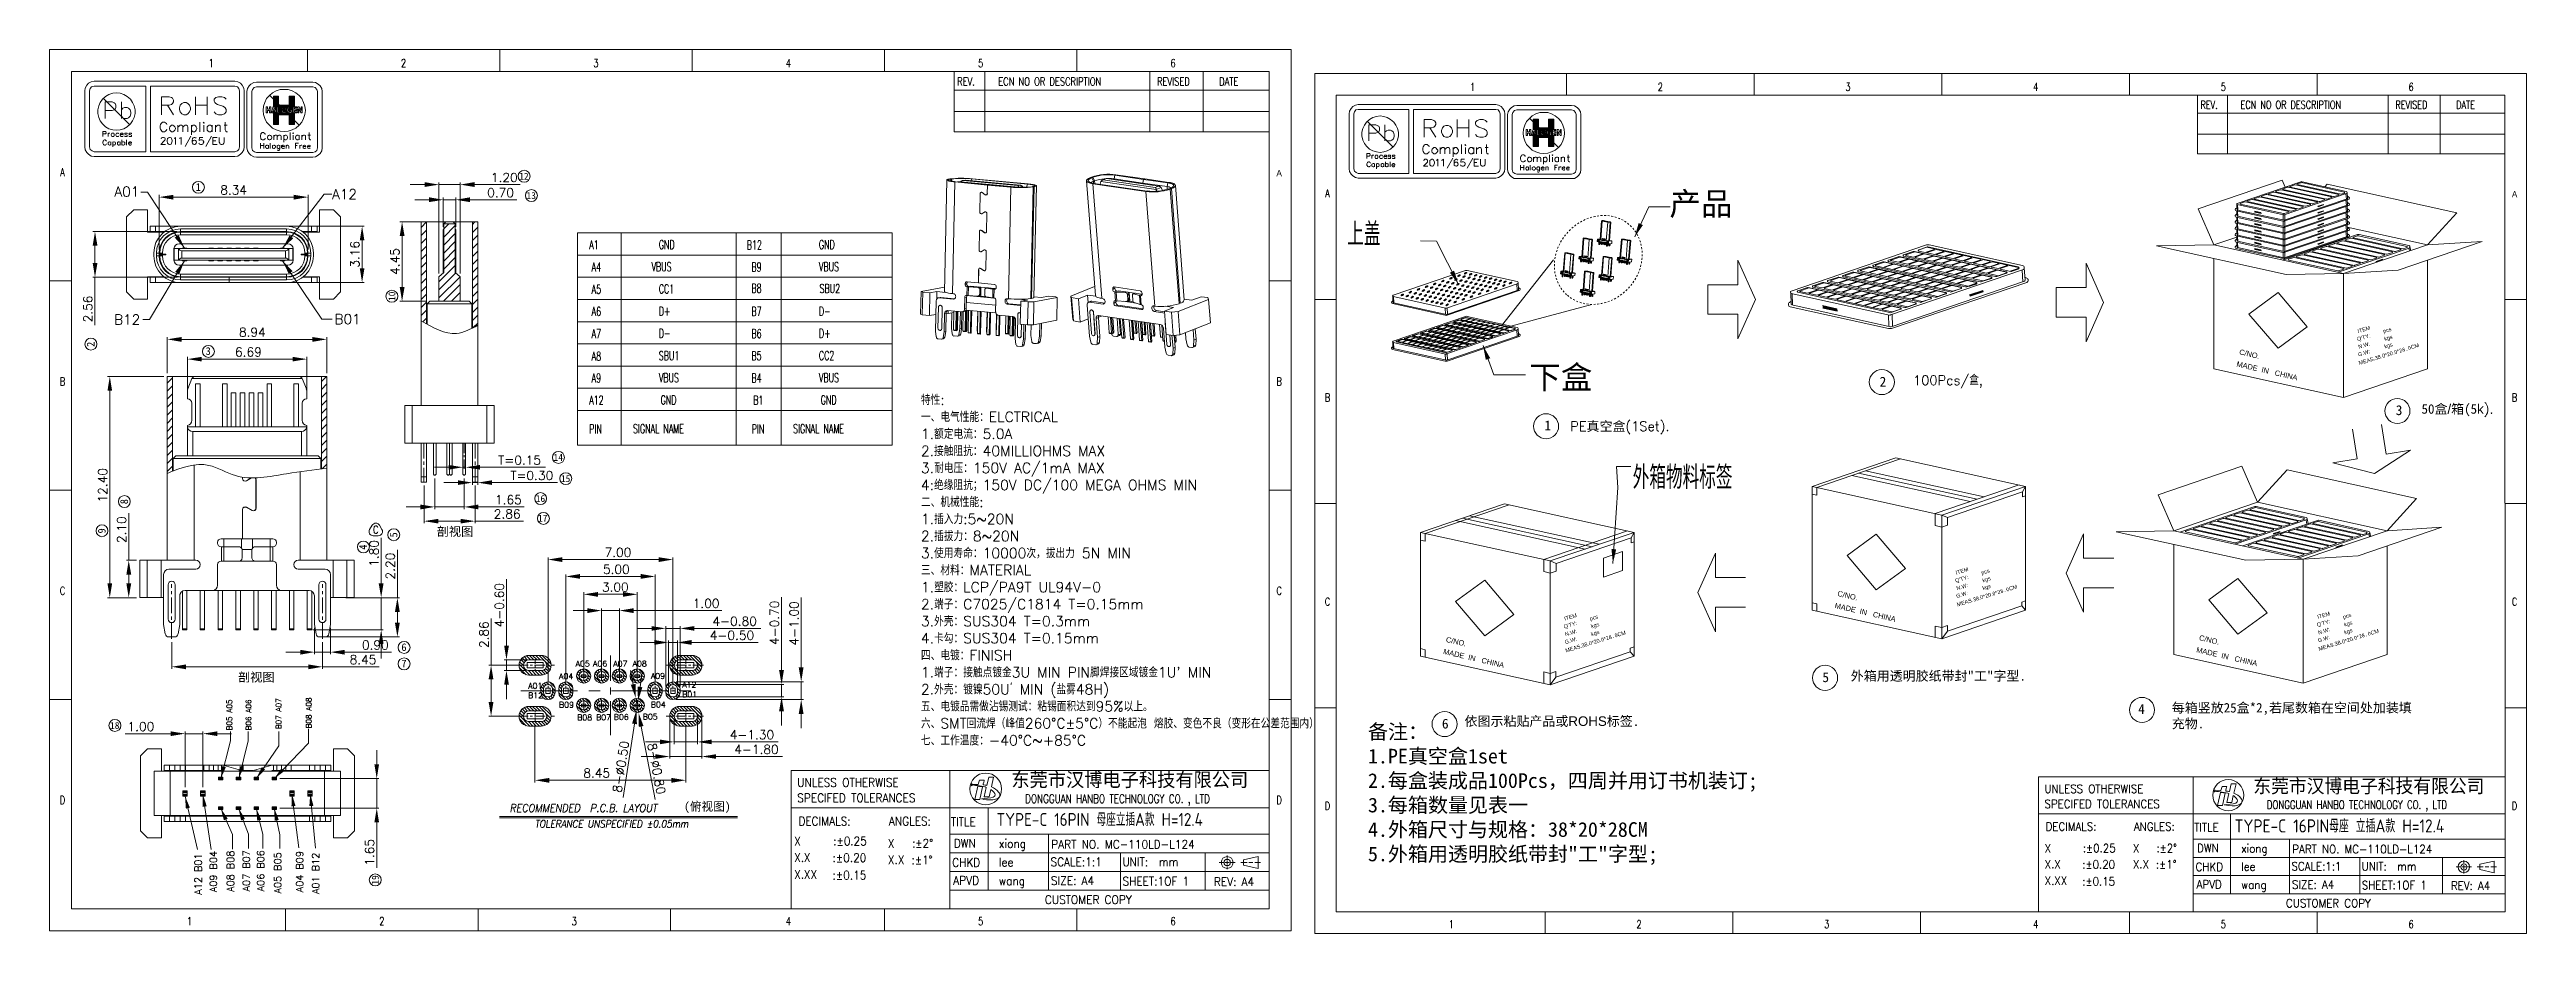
# Model space of a CAD drawing. Extents: x 2510 to 2649, y 709 to 759.
import ezdxf
from ezdxf.enums import TextEntityAlignment as Align

# ---------------------------------------------------------------- set-up
doc = ezdxf.new("R2010")
doc.units = 0
doc.header["$MEASUREMENT"] = 0
for name, pattern in [('ACAD_ISO02W100', [15, 12, -3]), ('CENTER', [50.8, 31.75, -6.35, 6.35, -6.35]), ('HIDDEN', [0.2, 0.1, -0.1])]:
    doc.linetypes.add(name, pattern=pattern)
doc.layers.get('0').update_dxf_attribs({"linetype": 'CONTINUOUS', "lineweight": 20})
doc.layers.get('Defpoints').update_dxf_attribs({"linetype": 'CONTINUOUS'})
for name, color, linetype, lineweight in [('DIM', 3, 'CONTINUOUS', 9), ('HANBO', 7, 'CONTINUOUS', 9), ('NOTE', 82, 'CONTINUOUS', 18), ('screw', 33, 'CONTINUOUS', 13)]:
    doc.layers.add(name, color=color, linetype=linetype, lineweight=lineweight)
doc.styles.add('3.5号字', font='gbenor.shx', dxfattribs={"height": 3.5, "bigfont": 'gbcbig.shx'})
doc.styles.add('ROMANS', font='ROMANS.SHX', dxfattribs={"bigfont": 'gbcbig.shx'})
doc.styles.get("Standard").update_dxf_attribs({"font": 'simplex.shx', "bigfont": 'gbcbig.shx'})
doc.styles.add('style2', font='')
doc.styles.add('txt', font='lereq.shx', dxfattribs={"width": 0.7, "bigfont": '@extfont2.shx'})
doc.styles.add('宋体', font='')
doc.styles.add('样式 1', font='gbenor.shx', dxfattribs={"height": 1.2, "bigfont": 'gbcbig.shx'})
doc.styles.add('細', font='')
doc.styles.get('style2').set_extended_font_data('SimSun')
doc.styles.get('宋体').set_extended_font_data('SimSun')
doc.styles.get('細').set_extended_font_data('NSimSun')
doc.dimstyles.new('汉博电子', dxfattribs={"dimtxt": 0.5, "dimasz": 0.8, "dimexe": 0.12, "dimexo": 0.19, "dimgap": 0.15, "dimtad": 1, "dimzin": 1, "dimdsep": 46, "dimtxsty": 'ROMANS', "dimcen": 2.13, "dimclrd": 3, "dimclre": 3, "dimclrt": 2, "dimazin": 2, "dimtfac": 1, "dimtmove": 0, "dimatfit": 3, "dimfxl": 1, "dimlwd": 13, "dimlwe": 13, "dimarcsym": 0})

msp = doc.modelspace()

# ---------------------------------------------------------------- texts
at = {"color": 2, "oblique": 10, "width": 0.9}
for s, height, p in [('RECOMMENDED  P.C.B. LAYOUT ', 0.44, (2536.092, 715.951)), ('TOLERANCE UNSPECIFIED %%p0.05mm ', 0.4, (2537.511, 715.087))]:
    msp.add_text(s, height=height, dxfattribs=at).set_placement(p)
at = {"color": 2, "linetype": 'ByBlock', "attachment_point": 1, "style": '細'}
for s, insert, char_height, width, rotation in [("{\\fArial|b0|i0|c0|p32;Q'TY:         pcs}", (2639.603, 742.546), 0.21779, 2.58347, 16.92595), ('{\\fArial|b0|i0|c0|p32;ITEM}', (2639.634, 742.993), 0.21779, 2.58347, 16.92595), ('{\\fArial|b0|i0|c0|p32;C/NO.}', (2633.077, 741.891), 0.29806, 4.67263, 346.93884), ('{\\fArial|b0|i0|c0|p32;G.W:          kgs}', (2639.662, 741.681), 0.21779, 2.58347, 16.92595), ('{\\fArial|b0|i0|c0|p32;N.W:          kgs}', (2639.673, 742.119), 0.21779, 2.58347, 16.92595), ('{\\fArial|b0|i0|c0|p32;MEAS.38.0*20.\\fNSimSun|b0|i0|c134|p32;0\\fArial|b0|i0|c0|p32;*\\fNSimSun|b0|i0|c134|p32;28.0\\fArial|b0|i0|c0|p32;CM}', (2639.698, 741.207), 0.217793, 2.58347, 16.92595), ('{\\fArial|b0|i0|c0|p32;MADE  IN   CHINA}', (2632.924, 741.217), 0.29806, 4.67263, 346.93884), ("{\\fArial|b0|i0|c0|p32;Q'TY:         pcs}", (2617.083, 729.01), 0.21779, 2.58347, 16.92595), ('{\\fArial|b0|i0|c0|p32;ITEM}', (2617.114, 729.457), 0.21779, 2.58347, 16.92595), ('{\\fArial|b0|i0|c0|p32;N.W:          kgs}', (2617.153, 728.584), 0.21779, 2.58347, 16.92595), ('{\\fArial|b0|i0|c0|p32;MADE  IN   CHINA}', (2610.404, 727.681), 0.29806, 4.67263, 346.93884), ('{\\fArial|b0|i0|c0|p32;C/NO.}', (2610.557, 728.355), 0.29806, 4.67263, 346.93884), ('{\\fArial|b0|i0|c0|p32;G.W:          kgs}', (2617.142, 728.145), 0.21779, 2.58347, 16.92595), ('{\\fArial|b0|i0|c0|p32;MEAS.38.0*20.\\fNSimSun|b0|i0|c134|p32;0\\fArial|b0|i0|c0|p32;*\\fNSimSun|b0|i0|c134|p32;28.0\\fArial|b0|i0|c0|p32;CM}', (2617.178, 727.671), 0.217793, 2.58347, 16.92595), ("{\\fArial|b0|i0|c0|p32;Q'TY:         pcs}", (2595.142, 726.434), 0.21779, 2.58347, 16.92595), ('{\\fArial|b0|i0|c0|p32;ITEM}', (2595.173, 726.88), 0.21779, 2.58347, 16.92595), ('{\\fArial|b0|i0|c0|p32;G.W:          kgs}', (2595.202, 725.568), 0.21779, 2.58347, 16.92595), ('{\\fArial|b0|i0|c0|p32;N.W:          kgs}', (2595.213, 726.007), 0.21779, 2.58347, 16.92595), ('{\\fArial|b0|i0|c0|p32;MEAS.38.0*20.\\fNSimSun|b0|i0|c134|p32;0\\fArial|b0|i0|c0|p32;*\\fNSimSun|b0|i0|c134|p32;28.0\\fArial|b0|i0|c0|p32;CM}', (2595.238, 725.095), 0.217793, 2.58347, 16.92595), ("{\\fArial|b0|i0|c0|p32;Q'TY:         pcs}", (2637.35, 726.53), 0.21779, 2.58347, 16.92595), ('{\\fArial|b0|i0|c0|p32;ITEM}', (2637.382, 726.977), 0.21779, 2.58347, 16.92595), ('{\\fArial|b0|i0|c0|p32;G.W:          kgs}', (2637.41, 725.665), 0.21779, 2.58347, 16.92595), ('{\\fArial|b0|i0|c0|p32;N.W:          kgs}', (2637.421, 726.104), 0.21779, 2.58347, 16.92595), ('{\\fArial|b0|i0|c0|p32;MEAS.38.0*20.\\fNSimSun|b0|i0|c134|p32;0\\fArial|b0|i0|c0|p32;*\\fNSimSun|b0|i0|c134|p32;28.0\\fArial|b0|i0|c0|p32;CM}', (2637.446, 725.191), 0.217793, 2.58347, 16.92595), ('{\\fArial|b0|i0|c0|p32;MADE  IN   CHINA}', (2588.464, 725.105), 0.29806, 4.67263, 346.93884), ('{\\fArial|b0|i0|c0|p32;C/NO.}', (2588.617, 725.778), 0.29806, 4.67263, 346.93884), ('{\\fArial|b0|i0|c0|p32;MADE  IN   CHINA}', (2630.672, 725.201), 0.29806, 4.67263, 346.93884), ('{\\fArial|b0|i0|c0|p32;C/NO.}', (2630.825, 725.875), 0.29806, 4.67263, 346.93884)]:
    msp.add_mtext(s, dxfattribs=dict(at, insert=insert, char_height=char_height, width=width, rotation=rotation))
at = {"color": 2, "char_height": 0.32}
for s, insert, attachment_point in [('\\A1;A04\\P\\P\\PB09', (2538.866, 721.8), 7), ('\\A1; A05', (2539.576, 724.421), 1), ('\\A1; A06', (2540.552, 724.426), 1), ('\\A1; A07', (2541.684, 724.416), 1), ('\\A1; A08', (2542.769, 724.426), 1), ('\\A1;A09\\P\\P\\PB04', (2544.011, 721.814), 7), ('\\A1;A12\\PB01', (2545.769, 722.389), 7), ('\\A1;A01\\PB12', (2537.137, 722.329), 7), ('\\A1;B08', (2539.885, 721.409), 1), ('\\A1; B07', (2540.725, 721.418), 1), ('\\A1;B06', (2541.936, 721.431), 1), ('\\A1;B05', (2543.558, 721.452), 1)]:
    msp.add_mtext(s, dxfattribs=dict(at, insert=insert, attachment_point=attachment_point))
at = {"layer": 'DIM', "linetype": 'ByBlock', "style": '宋体'}
for s, p in [('产品', (2601.099, 749.392)), ('下盒', (2593.245, 739.672))]:
    msp.add_text(s, height=1.2943, dxfattribs=at).set_placement(p)
at = {"layer": 'DIM', "linetype": 'ByBlock', "attachment_point": 1}
for s, insert, char_height, width in [('上盖', (2583.041, 748.98), 1.2943, 31.56853), ('100Pcs/{\\Fromanc,gbcbig|c134;盒},', (2614.753, 740.412), 0.5333, 13.00784), ('{\\fSimSun|b0|i0|c134|p54;50盒\\fArial|b0|i0|c0|p32;/\\fSimSun|b0|i0|c134|p54;箱(5\\fArial|b0|i0|c0|p32;k}).', (2643.248, 738.805), 0.533302, 13.00784), ('PE{\\fSimSun|b0|i0|c134|p54;真空盒}(1Set).', (2595.538, 737.835), 0.5333, 13.00784), ('外箱物料标签', (2599.04, 735.349), 1.2943, 31.56853), ('{\\fSimSun|b0|i0|c134|p54;外箱用透明胶纸带封"工"字型.}', (2611.259, 723.845), 0.5333, 13.00784), ('{\\fSimSun|b0|i0|c134|p54;每箱竖放25盒*2,若尾数箱在空间处加装填充物.}', (2629.251, 722.061), 0.5333, 13.94708), ('{\\fSimSun|b0|i0|c134|p54;依图示粘贴产品或\\fArial|b0|i0|c0|p32;ROHS\\fSimSun|b0|i0|c134|p54;标签.}', (2589.615, 721.31), 0.5333, 13.00784)]:
    msp.add_mtext(s, dxfattribs=dict(at, insert=insert, char_height=char_height, width=width))
at = {"layer": 'DIM', "linetype": 'ByBlock', "char_height": 0.55085, "width": 0.06914, "attachment_point": 1, "style": '細'}
for s, insert in [('{\\fSimSun|b0|i0|c134|p54;2}', (2612.876, 740.344)), ('{\\fSimSun|b0|i0|c134|p54;3}', (2641.801, 738.745)), ('{\\fSimSun|b0|i0|c134|p54;1}', (2594.088, 737.889)), ('{\\fSimSun|b0|i0|c134|p54;5}', (2609.668, 723.781)), ('{\\fSimSun|b0|i0|c134|p54;4}', (2627.368, 721.995)), ('{\\fSimSun|b0|i0|c134|p54;6}', (2588.347, 721.179))]:
    msp.add_mtext(s, dxfattribs=dict(at, insert=insert))
at = {"layer": 'HANBO', "style": 'ROMANS', "width": 0.75}
for s, height, p in [('1', 0.453, (2519.37, 757.693)), ('2', 0.453, (2530.152, 757.693)), ('3', 0.453, (2540.934, 757.693)), ('4', 0.453, (2551.716, 757.693)), ('5', 0.453, (2562.498, 757.693)), ('6', 0.453, (2573.28, 757.693)), ('1', 0.442, (2590.062, 756.366)), ('2', 0.442, (2600.583, 756.366)), ('3', 0.442, (2611.103, 756.366)), ('4', 0.442, (2621.623, 756.366)), ('5', 0.442, (2632.144, 756.366)), ('6', 0.442, (2642.664, 756.366)), ('A', 0.453, (2511.041, 751.582)), ('A', 0.442, (2581.935, 750.403)), ('B', 0.453, (2511.041, 739.853)), ('B', 0.453, (2579.224, 739.853)), ('B', 0.442, (2581.935, 738.959)), ('B', 0.442, (2648.464, 738.959)), ('C', 0.453, (2511.041, 728.125)), ('C', 0.453, (2579.224, 728.125)), ('C', 0.442, (2581.935, 727.515)), ('C', 0.442, (2648.464, 727.515)), ('D', 0.453, (2511.041, 716.396)), ('D', 0.453, (2579.224, 716.396)), ('D', 0.442, (2581.935, 716.071)), ('D', 0.442, (2648.464, 716.071)), ('1', 0.453, (2518.154, 709.601)), ('2', 0.453, (2528.936, 709.601)), ('3', 0.453, (2539.718, 709.601)), ('4', 0.453, (2551.716, 709.601)), ('5', 0.453, (2562.498, 709.601)), ('6', 0.453, (2573.28, 709.601)), ('1', 0.442, (2588.876, 709.441)), ('2', 0.442, (2599.396, 709.441)), ('3', 0.442, (2609.917, 709.441)), ('4', 0.442, (2621.623, 709.441)), ('5', 0.442, (2632.144, 709.441)), ('6', 0.442, (2642.664, 709.441))]:
    msp.add_text(s, height=height, dxfattribs=at).set_placement(p, align=Align.CENTER)
at = {"layer": 'HANBO', "style": 'ROMANS'}
for s, height, width, p in [('REV.', 0.4535, 0.75, (2561.182, 756.664)), ('ECN NO OR DESCRIPTION', 0.45346, 0.75, (2563.483, 756.664)), ('REVISED', 0.4535, 0.75, (2572.379, 756.664)), ('DATE', 0.4535, 0.75, (2575.867, 756.664)), ('REV.', 0.4425, 0.75, (2630.86, 755.362)), ('ECN NO OR DESCRIPTION', 0.44247, 0.75, (2633.105, 755.362)), ('REVISED', 0.4425, 0.75, (2641.785, 755.362)), ('DATE', 0.4425, 0.75, (2645.188, 755.362)), ('UNLESS OTHERWISE  ', 0.47986, 0.9, (2552.218, 717.363)), ('SPECIFED TOLERANCES', 0.47986, 0.9, (2552.218, 716.499)), ('DONGGUAN HANBO TECHNOLOGY CO. , LTD', 0.47986, 0.75, (2564.993, 716.453)), ('SPECIFED TOLERANCES', 0.46822, 0.9, (2622.114, 716.171)), ('UNLESS OTHERWISE  ', 0.46822, 0.9, (2622.114, 717.014)), ('DONGGUAN HANBO TECHNOLOGY CO. , LTD', 0.46822, 0.75, (2634.578, 716.126)), ('DECIMALS:', 0.4799, 0.9, (2552.283, 715.198)), ('ANGLES:', 0.4799, 0.9, (2557.358, 715.198)), ('TITLE', 0.4799, 0.9, (2560.82, 715.154)), ('DECIMALS:', 0.4682, 0.9, (2622.177, 714.902)), ('ANGLES:', 0.4682, 0.9, (2627.128, 714.902)), ('TITLE', 0.4682, 0.9, (2630.507, 714.859)), ('X        ', 0.4799, 0.9, (2552.041, 714.076)), ('X.X        ', 0.47986, 0.9, (2552.041, 713.16)), (':%%P0.20', 0.4799, 0.9, (2554.199, 713.147)), (':%%P0.25', 0.4799, 0.9, (2554.23, 714.081)), ('X        ', 0.4799, 0.9, (2557.299, 713.951)), ('X.X        ', 0.47986, 0.9, (2557.299, 713.036)), (':%%P2%%d', 0.4799, 0.9, (2558.65, 713.956)), ('DWN', 0.4799, 0.9, (2560.988, 713.957)), ('xiong', 0.4799, 0.9, (2563.518, 713.943)), ('PART NO. MC-110LD-L124', 0.47986, 0.9, (2566.457, 713.9)), ('X        ', 0.4682, 0.9, (2622.129, 713.685)), (':%%P0.25', 0.4682, 0.9, (2624.264, 713.69)), ('X        ', 0.4682, 0.9, (2627.071, 713.685)), (':%%P2%%d', 0.4682, 0.9, (2628.39, 713.69)), ('DWN', 0.4682, 0.9, (2630.67, 713.691)), ('xiong', 0.4682, 0.9, (2633.14, 713.677)), ('PART NO. MC-110LD-L124', 0.46822, 0.9, (2636.007, 713.635)), ('X.XX        ', 0.47986, 0.9, (2552.041, 712.212)), (':%%P0.15', 0.4799, 0.9, (2554.199, 712.171)), (':%%P1%%d', 0.4799, 0.9, (2558.62, 713.023)), ('CHKD', 0.4799, 0.9, (2560.901, 712.883)), ('APVD', 0.4799, 0.9, (2560.963, 711.877)), ('wang', 0.4799, 0.9, (2563.518, 711.854)), ('lee', 0.4799, 0.9, (2563.518, 712.899)), ('SCALE:1:1', 0.4799, 0.9, (2566.409, 712.914)), ('SIZE: A4', 0.4799, 0.9, (2566.435, 711.865)), ('SHEET:1OF 1', 0.47986, 0.9, (2570.446, 711.832)), ('UNIT:  mm', 0.4799, 0.9, (2570.44, 712.913)), ('REV: A4', 0.4799, 0.9, (2575.567, 711.805)), ('X.X        ', 0.46822, 0.9, (2622.129, 712.792)), ('X.XX        ', 0.46822, 0.9, (2622.129, 711.867)), (':%%P0.20', 0.4682, 0.9, (2624.234, 712.779)), (':%%P0.15', 0.4682, 0.9, (2624.234, 711.827)), ('X.X        ', 0.46822, 0.9, (2627.071, 712.792)), (':%%P1%%d', 0.4682, 0.9, (2628.36, 712.779)), ('CHKD', 0.4682, 0.9, (2630.586, 712.643)), ('APVD', 0.4682, 0.9, (2630.646, 711.661)), ('lee', 0.4682, 0.9, (2633.14, 712.658)), ('SCALE:1:1', 0.4682, 0.9, (2635.96, 712.673)), ('UNIT:  mm', 0.4682, 0.9, (2639.893, 712.672)), ('CUSTOMER COPY', 0.47986, 0.9, (2566.095, 710.796)), ('wang', 0.4682, 0.9, (2633.14, 711.639)), ('CUSTOMER COPY', 0.46822, 0.9, (2635.654, 710.606)), ('SIZE: A4', 0.4682, 0.9, (2635.986, 711.649)), ('SHEET:1OF 1', 0.46822, 0.9, (2639.899, 711.617)), ('REV: A4', 0.4682, 0.9, (2644.896, 711.591))]:
    msp.add_text(s, height=height, dxfattribs=dict(at, width=width)).set_placement(p)
at = {"layer": 'HANBO', "color": 3, "style": 'style2'}
for s, height, p in [('1', 0.43, (2518.503, 750.759)), ('12', 0.3866, (2536.638, 751.387)), ('13', 0.3866, (2537.045, 750.307)), ('3', 0.43, (2519.061, 741.566)), ('14', 0.3866, (2538.56, 735.63)), ('15', 0.3866, (2538.974, 734.442)), ('16', 0.3866, (2537.564, 733.324)), ('17', 0.3866, (2537.689, 732.216)), ('6', 0.43, (2530.029, 724.972)), ('7', 0.43, (2530.029, 724.053)), ('18', 0.3866, (2513.705, 720.609))]:
    msp.add_text(s, height=height, dxfattribs=at).set_placement(p)
at = {"layer": 'HANBO', "ltscale": 5, "style": 'txt'}
for height, p in [(0.35, (2579.224, 751.582)), (0.342, (2648.464, 750.403))]:
    msp.add_text('A', height=height, dxfattribs=at).set_placement(p, align=Align.CENTER)
at = {"layer": 'HANBO', "color": 2, "width": 0.65}
for s, height, p in [(' A1', 0.5005, (2540.341, 747.487)), ('GND', 0.5005, (2544.457, 747.501)), ('B12', 0.5005, (2549.387, 747.477)), ('GND', 0.5005, (2553.43, 747.501)), ('A4', 0.5005, (2540.696, 746.243)), ('A5', 0.5005, (2540.696, 744.999)), ('VBUS', 0.5005, (2544.048, 746.257)), ('CC1', 0.5005, (2544.457, 745.013)), ('B9', 0.5005, (2549.649, 746.243)), ('B8', 0.5005, (2549.649, 745.051)), ('VBUS', 0.5005, (2553.43, 746.257)), ('SBU2', 0.5005, (2553.465, 745.037)), ('A6', 0.5005, (2540.696, 743.755)), ('D+', 0.5005, (2544.457, 743.769)), ('B7', 0.5005, (2549.649, 743.755)), ('D-', 0.5005, (2553.43, 743.769)), ('A7', 0.5005, (2540.696, 742.511)), ('D-', 0.5005, (2544.457, 742.525)), ('B6', 0.5005, (2549.649, 742.511)), ('D+', 0.5005, (2553.43, 742.525)), ('A8', 0.5005, (2540.696, 741.246)), ('SBU1', 0.5005, (2544.456, 741.271)), ('B5', 0.5005, (2549.649, 741.267)), ('CC2', 0.5005, (2553.43, 741.281)), ('A9', 0.5005, (2540.696, 740.024)), ('VBUS', 0.5005, (2544.457, 740.037)), ('B4', 0.5005, (2549.649, 740.024)), ('VBUS', 0.5005, (2553.43, 740.037)), ('A12', 0.5005, (2540.556, 738.78)), ('GND', 0.5005, (2544.559, 738.793)), ('B1', 0.5005, (2549.751, 738.78)), ('GND', 0.5005, (2553.533, 738.793)), ('PIN', 0.5005, (2540.556, 737.169)), ('SIGNAL NAME', 0.50046, (2543.01, 737.183)), ('PIN', 0.5005, (2549.667, 737.169)), ('SIGNAL NAME', 0.50046, (2551.983, 737.183))]:
    msp.add_text(s, height=height, dxfattribs=at).set_placement(p)
at = {"layer": 'HANBO', "color": 3, "style": 'style2'}
for s, height, p in [('10', 0.3866, (2529.692, 744.589)), ('2', 0.43, (2512.835, 742.017)), ('8', 0.43, (2514.706, 733.197)), ('9', 0.43, (2513.453, 731.561)), ('5', 0.43, (2529.806, 731.338)), ('4', 0.43, (2528.102, 730.648)), ('19', 0.3866, (2528.762, 711.879))]:
    msp.add_text(s, height=height, rotation=90, dxfattribs=at).set_placement(p)
at = {"layer": 'HANBO', "width": 0.8}
msp.add_text('C', height=0.44, dxfattribs=at).set_placement((2528.596, 731.554), align=Align.CENTER)
at = {"layer": 'HANBO', "color": 7, "style": '3.5号字', "width": 1.6}
for height, p in [(0.8863, (2564.219, 717.286)), (0.8648, (2633.823, 716.939))]:
    msp.add_text('东莞市汉博电子科技有限公司', height=height, dxfattribs=at).set_placement(p)
at = {"layer": 'HANBO', "style": '样式 1'}
for s, height, p in [('TYPE-C 16PIN 母座立插A款 H=12.4', 0.72, (2563.389, 715.171)), ('TYPE-C 16PIN母座 立插A款 H=12.4', 0.73181, (2632.775, 714.804))]:
    msp.add_text(s, height=height, dxfattribs=at).set_placement(p)
at = {"layer": 'HANBO', "color": 2, "char_height": 0.56, "attachment_point": 1, "style": 'ROMANS'}
for s, insert in [('\\A1;A01', (2513.951, 750.998)), ('\\A1;A12', (2526.147, 750.851)), ('\\A1;B12', (2513.931, 743.826)), ('\\A1;B01', (2526.283, 743.854))]:
    msp.add_mtext(s, dxfattribs=dict(at, insert=insert))
at = {"layer": 'HANBO', "color": 3, "insert": (2559.15, 739.336), "char_height": 0.572426, "width": 80.42912, "attachment_point": 1, "style": 'ROMANS'}
msp.add_mtext("特性:^J一、电气性能：ELCTRICAL^J1.额定电流：5.0A^J2.接触阻抗：40MILLIOHMS MAX^J3.耐电压：150V AC/1mA MAX  ^J4:绝缘阻抗；150V DC/100 MEGA OHMS MIN^J二、机械性能:^J1.插入力:5~20N^J2.插拔力：8~20N^J3.使用寿命：10000次，拔出力 5N MIN^J三、材料：MATERIAL^J1.塑胶：LCP/PA9T UL94V-0^J2.端子：C7025/C1814 T=0.15mm^J3.外壳：SUS304 T=0.3mm^J4.卡勾：SUS304 T=0.15mm^J四、电镀：FINISH^J1.端子：接触点镀金3U MIN PIN脚焊接区域镀金1U' MIN^J2.外壳：镀镍50U’ MIN (盐雾48H)^J五、电镀品需做沾锡测试：粘锡面积达到95%以上。^J六、SMT回流焊（峰值260°C±5°C）不能起泡 熔胶、变色不良（变形在公差范围内）^J七、工作温度：-40°C~+85°C", dxfattribs=at)
at = {"layer": 'HANBO', "color": 3, "char_height": 0.5, "width": 2.09402, "attachment_point": 1}
for insert in [(2532.012, 731.924), (2520.876, 723.76)]:
    msp.add_mtext('{\\fNSimSun|b0|i0|c134|p49;剖视图}', dxfattribs=dict(at, insert=insert))
at = {"layer": 'HANBO', "color": 2, "rotation": 90}
for s, insert, char_height, attachment_point in [('\\A1; B05 A05', (2520.239, 720.317), 0.3, 1), ('\\A1; B06 A06', (2521.314, 720.317), 0.3, 1), ('\\A1; B07 A07', (2523.001, 720.384), 0.3, 1), ('\\A1; B08 A08', (2524.689, 720.428), 0.3, 1), ('\\A1;A09 B04', (2519.688, 713.767), 0.4, 9), ('\\A1; A08 B08', (2520.253, 713.786), 0.4, 3), ('\\A1; A07 B07', (2521.144, 713.814), 0.4, 3), ('\\A1; A06 B06', (2521.941, 713.814), 0.4, 3), ('\\A1; A05 B05', (2522.894, 713.696), 0.4, 3), ('\\A1;A04 B09', (2524.53, 713.762), 0.4, 9), ('\\A1;A01 B12', (2525.429, 713.666), 0.4, 9), ('\\A1;A12 B01', (2518.844, 713.626), 0.4, 9)]:
    msp.add_mtext(s, dxfattribs=dict(at, insert=insert, char_height=char_height, attachment_point=attachment_point))
at = {"layer": 'HANBO', "linetype": 'ByBlock', "ltscale": 0.932966, "insert": (2584.203, 720.863), "char_height": 0.822032, "width": 23.23064, "attachment_point": 1}
msp.add_mtext('{\\fSimSun|b0|i0|c134|p2;备注：  \\P1.PE真空盒1set\\P2.每盒装成品100Pcs，四周并用订书机装订;\\P3.每箱数量见表一\\P4.外箱尺寸与规格：38*20*28CM\\P\\fSimSun|b0|i0|c0|p2;5.\\fSimSun|b0|i0|c134|p2;外箱用透明胶纸带封\\fSimSun|b0|i0|c0|p2;"\\fSimSun|b0|i0|c134|p2;工\\fSimSun|b0|i0|c0|p2;"\\fSimSun|b0|i0|c134|p2;字型\\fSimSun|b0|i0|c0|p2;;}', dxfattribs=at)
at = {"layer": 'NOTE', "color": 0, "linetype": 'ACAD_ISO02W100', "insert": (2545.871, 716.502), "char_height": 0.48, "width": 3.57191, "attachment_point": 1, "style": 'ROMANS'}
msp.add_mtext('{\\fSimSun|b0|i0|c134|p2;\\C2;(俯视图)}', dxfattribs=at)

# ---------------------------------------------------------------- blocks, each defined once
blk = doc.blocks.new('hanbo')
at = {"layer": 'HANBO'}
blk.add_ellipse((-2.08, 0.26), major_axis=(0, 1.28), ratio=1, dxfattribs=at)
at = {"layer": 'HANBO', "color": 7}
for points, knots in [([(-3.19, 0.69), (-3.19, 0.69), (-3.22, 0.62), (-3.22, 0.62), (-3.22, 0.62), (-3.22, 0.62), (-3.29, 0.6), (-3.29, 0.6), (-3.29, 0.6), (-3.29, 0.6), (-3.22, 0.57), (-3.22, 0.57), (-3.22, 0.57), (-3.22, 0.57), (-3.21, 0.5), (-3.21, 0.5), (-3.21, 0.5), (-3.21, 0.5), (-3.18, 0.57), (-3.18, 0.57), (-3.18, 0.57), (-3.18, 0.57), (-3.15, 0.58), (-3.15, 0.58), (-3.15, 0.58), (-2.9, 0.55), (-2.24, 0.48), (-2.03, 0.39), (-2.03, 0.39), (-2.03, 0.39), (-2.2, -0.36), (-2.2, -0.36), (-2.2, -0.36), (-2.2, -0.36), (-1.8, -0.36), (-1.8, -0.36), (-1.8, -0.36), (-1.8, -0.36), (-1.67, 0.22), (-1.67, 0.22), (-1.67, 0.22), (-1.67, 0.22), (-1.42, 0.05), (-1.35, -0.11), (-1.35, -0.11), (-1.29, -0.28), (-1.38, -0.35), (-1.47, -0.39), (-1.47, -0.39), (-1.66, -0.48), (-2.21, -0.52), (-2.42, -0.53), (-2.42, -0.53), (-2.42, -0.53), (-2.14, -0.62), (-1.77, -0.62), (-1.77, -0.62), (-1.41, -0.63), (-1.1, -0.54), (-1, -0.4), (-1, -0.4), (-0.9, -0.25), (-0.95, -0.08), (-1.04, 0.01), (-1.04, 0.01), (-1.19, 0.19), (-1.4, 0.34), (-1.61, 0.43), (-1.61, 0.43), (-1.61, 0.43), (-1.44, 1.2), (-1.44, 1.2), (-1.44, 1.2), (-1.44, 1.2), (-1.83, 1.2), (-1.83, 1.2), (-1.83, 1.2), (-1.83, 1.2), (-1.99, 0.55), (-1.99, 0.55), (-1.99, 0.55), (-1.99, 0.55), (-2.28, 0.6), (-2.29, 0.6), (-2.29, 0.6), (-2.28, 0.62), (-2.2, 0.98), (-2.2, 0.98), (-2.2, 0.98), (-2.2, 0.98), (-2.59, 0.98), (-2.59, 0.98), (-2.59, 0.98), (-2.62, 0.87), (-2.65, 0.74), (-2.68, 0.63), (-2.68, 0.63), (-2.68, 0.63), (-3.15, 0.61), (-3.15, 0.61), (-3.15, 0.61), (-3.15, 0.61), (-3.18, 0.62), (-3.18, 0.62), (-3.18, 0.62), (-3.18, 0.62), (-3.19, 0.69), (-3.19, 0.69)], [0, 0, 0, 0, 0.035714, 0.035714, 0.035714, 0.035714, 0.071429, 0.071429, 0.071429, 0.071429, 0.107143, 0.107143, 0.107143, 0.107143, 0.142857, 0.142857, 0.142857, 0.142857, 0.178571, 0.178571, 0.178571, 0.178571, 0.214286, 0.214286, 0.214286, 0.214286, 0.25, 0.25, 0.25, 0.25, 0.285714, 0.285714, 0.285714, 0.285714, 0.321429, 0.321429, 0.321429, 0.321429, 0.357143, 0.357143, 0.357143, 0.357143, 0.392857, 0.392857, 0.392857, 0.392857, 0.428571, 0.428571, 0.428571, 0.428571, 0.464286, 0.464286, 0.464286, 0.464286, 0.5, 0.5, 0.5, 0.5, 0.535714, 0.535714, 0.535714, 0.535714, 0.571429, 0.571429, 0.571429, 0.571429, 0.607143, 0.607143, 0.607143, 0.607143, 0.642857, 0.642857, 0.642857, 0.642857, 0.678571, 0.678571, 0.678571, 0.678571, 0.714286, 0.714286, 0.714286, 0.714286, 0.75, 0.75, 0.75, 0.75, 0.785714, 0.785714, 0.785714, 0.785714, 0.821429, 0.821429, 0.821429, 0.821429, 0.857143, 0.857143, 0.857143, 0.857143, 0.892857, 0.892857, 0.892857, 0.892857, 0.928571, 0.928571, 0.928571, 0.928571, 1, 1, 1, 1]), ([(-2.71, 0.48), (-2.71, 0.48), (-2.96, -0.58), (-2.96, -0.58), (-2.96, -0.58), (-2.96, -0.58), (-2.56, -0.58), (-2.56, -0.58), (-2.56, -0.58), (-2.56, -0.58), (-2.33, 0.42), (-2.33, 0.42), (-2.33, 0.42), (-2.33, 0.42), (-2.55, 0.47), (-2.71, 0.48)], [0, 0, 0, 0, 0.2, 0.2, 0.2, 0.2, 0.4, 0.4, 0.4, 0.4, 0.6, 0.6, 0.6, 0.6, 1, 1, 1, 1])]:
    blk.add_open_spline(points, degree=3, knots=knots, dxfattribs=at)
blk = doc.blocks.new('ea')
at = {"layer": 'HANBO'}
h = blk.add_hatch(color=256, dxfattribs=at)
h.dxf.hatch_style = 2
h.paths.add_polyline_path([(55.18, 79.23), (55.18, 79.24), (55.17, 79.24), (55.17, 79.23)])
h = blk.add_hatch(color=256, dxfattribs=at)
h.dxf.hatch_style = 2
h.paths.add_polyline_path([(55.18, 79.79), (55.18, 79.31), (55.46, 79.31)])
h = blk.add_hatch(color=256, dxfattribs=at)
h.dxf.hatch_style = 2
h.paths.add_polyline_path([(55.18, 79.79), (55.46, 79.79), (55.46, 79.31)])
h = blk.add_hatch(color=256, dxfattribs=at)
h.dxf.hatch_style = 2
h.paths.add_polyline_path([(55.18, 79.31), (55.18, 79.23), (56.3, 79.23)])
h = blk.add_hatch(color=256, dxfattribs=at)
h.dxf.hatch_style = 2
h.paths.add_polyline_path([(55.18, 79.31), (56.3, 79.31), (56.3, 79.23)])
h = blk.add_hatch(color=256, dxfattribs=at)
h.dxf.hatch_style = 2
h.paths.add_polyline_path([(55.2, 79.07), (55.18, 79.03), (55.25, 79.03)])
h = blk.add_hatch(color=256, dxfattribs=at)
h.dxf.hatch_style = 2
h.paths.add_polyline_path([(55.18, 79.03), (55.18, 79.02), (55.25, 79.02)])
h = blk.add_hatch(color=256, dxfattribs=at)
h.dxf.hatch_style = 2
h.paths.add_polyline_path([(55.18, 79.03), (55.25, 79.03), (55.25, 79.02)])
h = blk.add_hatch(color=256, dxfattribs=at)
h.dxf.hatch_style = 2
h.paths.add_polyline_path([(55.18, 78.97), (55.18, 78.95), (55.26, 78.95)])
h = blk.add_hatch(color=256, dxfattribs=at)
h.dxf.hatch_style = 2
h.paths.add_polyline_path([(55.18, 78.97), (55.26, 78.97), (55.26, 78.95)])
h = blk.add_hatch(color=256, dxfattribs=at)
h.dxf.hatch_style = 2
h.paths.add_polyline_path([(55.18, 78.95), (55.18, 78.93), (55.28, 78.93)])
h = blk.add_hatch(color=256, dxfattribs=at)
h.dxf.hatch_style = 2
h.paths.add_polyline_path([(55.18, 78.95), (55.26, 78.95), (55.28, 78.93)])
h = blk.add_hatch(color=256, dxfattribs=at)
h.dxf.hatch_style = 2
h.paths.add_polyline_path([(55.18, 78.93), (55.18, 78.92), (55.28, 78.92)])
h = blk.add_hatch(color=256, dxfattribs=at)
h.dxf.hatch_style = 2
h.paths.add_polyline_path([(55.18, 78.93), (55.28, 78.93), (55.28, 78.92)])
h = blk.add_hatch(color=256, dxfattribs=at)
h.dxf.hatch_style = 2
h.paths.add_polyline_path([(55.21, 79.1), (55.2, 79.08), (55.23, 79.08)])
h = blk.add_hatch(color=256, dxfattribs=at)
h.dxf.hatch_style = 2
h.paths.add_polyline_path([(55.2, 79.08), (55.2, 79.07), (55.23, 79.07)])
h = blk.add_hatch(color=256, dxfattribs=at)
h.dxf.hatch_style = 2
h.paths.add_polyline_path([(55.2, 79.08), (55.23, 79.08), (55.23, 79.07)])
h = blk.add_hatch(color=256, dxfattribs=at)
h.dxf.hatch_style = 2
h.paths.add_polyline_path([(55.2, 79.07), (55.23, 79.07), (55.25, 79.03)])
h = blk.add_hatch(color=256, dxfattribs=at)
h.dxf.hatch_style = 2
h.paths.add_polyline_path([(55.21, 79.13), (55.21, 79.12), (55.23, 79.12)])
h = blk.add_hatch(color=256, dxfattribs=at)
h.dxf.hatch_style = 2
h.paths.add_polyline_path([(55.21, 79.12), (55.21, 79.1), (55.23, 79.1)])
h = blk.add_hatch(color=256, dxfattribs=at)
h.dxf.hatch_style = 2
h.paths.add_polyline_path([(55.21, 79.12), (55.23, 79.12), (55.23, 79.1)])
h = blk.add_hatch(color=256, dxfattribs=at)
h.dxf.hatch_style = 2
h.paths.add_polyline_path([(55.21, 79.1), (55.23, 79.1), (55.23, 79.08)])
h = blk.add_hatch(color=256, dxfattribs=at)
h.dxf.hatch_style = 2
h.paths.add_polyline_path([(55.26, 79.23), (55.26, 79.21), (55.39, 79.21)])
h = blk.add_hatch(color=256, dxfattribs=at)
h.dxf.hatch_style = 2
h.paths.add_polyline_path([(55.26, 79.23), (55.39, 79.23), (55.39, 79.21)])
h = blk.add_hatch(color=256, dxfattribs=at)
h.dxf.hatch_style = 2
h.paths.add_polyline_path([(55.26, 79.21), (55.26, 79.2), (55.39, 79.2)])
h = blk.add_hatch(color=256, dxfattribs=at)
h.dxf.hatch_style = 2
h.paths.add_polyline_path([(55.26, 79.21), (55.39, 79.21), (55.39, 79.2)])
h = blk.add_hatch(color=256, dxfattribs=at)
h.dxf.hatch_style = 2
h.paths.add_polyline_path([(55.26, 79.2), (55.26, 79.18), (55.39, 79.18)])
h = blk.add_hatch(color=256, dxfattribs=at)
h.dxf.hatch_style = 2
h.paths.add_polyline_path([(55.26, 79.2), (55.39, 79.2), (55.39, 79.18)])
h = blk.add_hatch(color=256, dxfattribs=at)
h.dxf.hatch_style = 2
h.paths.add_polyline_path([(55.26, 79.18), (55.28, 79.17), (55.39, 79.17)])
h = blk.add_hatch(color=256, dxfattribs=at)
h.dxf.hatch_style = 2
h.paths.add_polyline_path([(55.26, 79.18), (55.39, 79.18), (55.39, 79.17)])
h = blk.add_hatch(color=256, dxfattribs=at)
h.dxf.hatch_style = 2
h.paths.add_polyline_path([(55.28, 79.17), (55.28, 79.15), (55.39, 79.15)])
h = blk.add_hatch(color=256, dxfattribs=at)
h.dxf.hatch_style = 2
h.paths.add_polyline_path([(55.28, 79.17), (55.39, 79.17), (55.39, 79.15)])
h = blk.add_hatch(color=256, dxfattribs=at)
h.dxf.hatch_style = 2
h.paths.add_polyline_path([(55.28, 79.15), (55.28, 79.13), (55.39, 79.13)])
h = blk.add_hatch(color=256, dxfattribs=at)
h.dxf.hatch_style = 2
h.paths.add_polyline_path([(55.28, 79.15), (55.39, 79.15), (55.39, 79.13)])
h = blk.add_hatch(color=256, dxfattribs=at)
h.dxf.hatch_style = 2
h.paths.add_polyline_path([(55.28, 79.13), (55.3, 79.12), (55.39, 79.12)])
h = blk.add_hatch(color=256, dxfattribs=at)
h.dxf.hatch_style = 2
h.paths.add_polyline_path([(55.28, 79.13), (55.39, 79.13), (55.39, 79.12)])
h = blk.add_hatch(color=256, dxfattribs=at)
h.dxf.hatch_style = 2
h.paths.add_polyline_path([(55.3, 79.12), (55.3, 79.1), (55.39, 79.1)])
h = blk.add_hatch(color=256, dxfattribs=at)
h.dxf.hatch_style = 2
h.paths.add_polyline_path([(55.3, 79.12), (55.39, 79.12), (55.39, 79.1)])
h = blk.add_hatch(color=256, dxfattribs=at)
h.dxf.hatch_style = 2
h.paths.add_polyline_path([(55.3, 79.1), (55.3, 79.08), (55.39, 79.08)])
h = blk.add_hatch(color=256, dxfattribs=at)
h.dxf.hatch_style = 2
h.paths.add_polyline_path([(55.3, 79.1), (55.39, 79.1), (55.39, 79.08)])
h = blk.add_hatch(color=256, dxfattribs=at)
h.dxf.hatch_style = 2
h.paths.add_polyline_path([(55.3, 79.08), (55.3, 79.07), (55.39, 79.07)])
h = blk.add_hatch(color=256, dxfattribs=at)
h.dxf.hatch_style = 2
h.paths.add_polyline_path([(55.3, 79.08), (55.39, 79.08), (55.39, 79.07)])
h = blk.add_hatch(color=256, dxfattribs=at)
h.dxf.hatch_style = 2
h.paths.add_polyline_path([(55.31, 79.07), (55.31, 79.03), (55.39, 79.03)])
h = blk.add_hatch(color=256, dxfattribs=at)
h.dxf.hatch_style = 2
h.paths.add_polyline_path([(55.31, 79.07), (55.39, 79.07), (55.39, 79.03)])
h = blk.add_hatch(color=256, dxfattribs=at)
h.dxf.hatch_style = 2
h.paths.add_polyline_path([(55.31, 79.03), (55.31, 79.02), (55.39, 79.02)])
h = blk.add_hatch(color=256, dxfattribs=at)
h.dxf.hatch_style = 2
h.paths.add_polyline_path([(55.31, 79.03), (55.39, 79.03), (55.39, 79.02)])
h = blk.add_hatch(color=256, dxfattribs=at)
h.dxf.hatch_style = 2
h.paths.add_polyline_path([(55.31, 79.02), (55.33, 79), (55.39, 79)])
h = blk.add_hatch(color=256, dxfattribs=at)
h.dxf.hatch_style = 2
h.paths.add_polyline_path([(55.31, 79.02), (55.39, 79.02), (55.39, 79)])
h = blk.add_hatch(color=256, dxfattribs=at)
h.dxf.hatch_style = 2
h.paths.add_polyline_path([(55.33, 79), (55.33, 78.98), (55.39, 78.98)])
h = blk.add_hatch(color=256, dxfattribs=at)
h.dxf.hatch_style = 2
h.paths.add_polyline_path([(55.33, 79), (55.39, 79), (55.39, 78.98)])
h = blk.add_hatch(color=256, dxfattribs=at)
h.dxf.hatch_style = 2
h.paths.add_polyline_path([(55.33, 78.98), (55.33, 78.97), (55.39, 78.97)])
h = blk.add_hatch(color=256, dxfattribs=at)
h.dxf.hatch_style = 2
h.paths.add_polyline_path([(55.33, 78.98), (55.39, 78.98), (55.39, 78.97)])
h = blk.add_hatch(color=256, dxfattribs=at)
h.dxf.hatch_style = 2
h.paths.add_polyline_path([(55.33, 78.97), (55.33, 78.95), (55.39, 78.95)])
h = blk.add_hatch(color=256, dxfattribs=at)
h.dxf.hatch_style = 2
h.paths.add_polyline_path([(55.33, 78.97), (55.39, 78.97), (55.39, 78.95)])
h = blk.add_hatch(color=256, dxfattribs=at)
h.dxf.hatch_style = 2
h.paths.add_polyline_path([(55.34, 78.95), (55.34, 78.93), (55.39, 78.93)])
h = blk.add_hatch(color=256, dxfattribs=at)
h.dxf.hatch_style = 2
h.paths.add_polyline_path([(55.34, 78.95), (55.39, 78.95), (55.39, 78.93)])
h = blk.add_hatch(color=256, dxfattribs=at)
h.dxf.hatch_style = 2
h.paths.add_polyline_path([(55.34, 78.93), (55.34, 78.92), (55.39, 78.92)])
h = blk.add_hatch(color=256, dxfattribs=at)
h.dxf.hatch_style = 2
h.paths.add_polyline_path([(55.34, 78.93), (55.39, 78.93), (55.39, 78.92)])
h = blk.add_hatch(color=256, dxfattribs=at)
h.dxf.hatch_style = 2
h.paths.add_polyline_path([(55.46, 79.23), (55.46, 79.21), (55.69, 79.21)])
h = blk.add_hatch(color=256, dxfattribs=at)
h.dxf.hatch_style = 2
h.paths.add_polyline_path([(55.46, 79.23), (55.71, 79.23), (55.69, 79.21)])
h = blk.add_hatch(color=256, dxfattribs=at)
h.dxf.hatch_style = 2
h.paths.add_polyline_path([(55.46, 79.21), (55.46, 79.2), (55.66, 79.2)])
h = blk.add_hatch(color=256, dxfattribs=at)
h.dxf.hatch_style = 2
h.paths.add_polyline_path([(55.46, 79.21), (55.67, 79.21), (55.66, 79.2)])
h = blk.add_hatch(color=256, dxfattribs=at)
h.dxf.hatch_style = 2
h.paths.add_polyline_path([(55.46, 79.2), (55.46, 79.18), (55.64, 79.18)])
h = blk.add_hatch(color=256, dxfattribs=at)
h.dxf.hatch_style = 2
h.paths.add_polyline_path([(55.46, 79.2), (55.66, 79.2), (55.64, 79.18)])
h = blk.add_hatch(color=256, dxfattribs=at)
h.dxf.hatch_style = 2
h.paths.add_polyline_path([(55.46, 79.18), (55.46, 79.17), (55.64, 79.17)])
h = blk.add_hatch(color=256, dxfattribs=at)
h.dxf.hatch_style = 2
h.paths.add_polyline_path([(55.46, 79.18), (55.64, 79.18), (55.64, 79.17)])
h = blk.add_hatch(color=256, dxfattribs=at)
h.dxf.hatch_style = 2
h.paths.add_polyline_path([(55.46, 79.17), (55.46, 79.15), (55.62, 79.15)])
h = blk.add_hatch(color=256, dxfattribs=at)
h.dxf.hatch_style = 2
h.paths.add_polyline_path([(55.46, 79.17), (55.62, 79.17), (55.62, 79.15)])
h = blk.add_hatch(color=256, dxfattribs=at)
h.dxf.hatch_style = 2
h.paths.add_polyline_path([(55.46, 79.15), (55.46, 79.13), (55.62, 79.13)])
h = blk.add_hatch(color=256, dxfattribs=at)
h.dxf.hatch_style = 2
h.paths.add_polyline_path([(55.46, 79.15), (55.62, 79.15), (55.62, 79.13)])
h = blk.add_hatch(color=256, dxfattribs=at)
h.dxf.hatch_style = 2
h.paths.add_polyline_path([(55.46, 79.13), (55.46, 79.12), (55.61, 79.12)])
h = blk.add_hatch(color=256, dxfattribs=at)
h.dxf.hatch_style = 2
h.paths.add_polyline_path([(55.46, 79.13), (55.61, 79.13), (55.61, 79.12)])
h = blk.add_hatch(color=256, dxfattribs=at)
h.dxf.hatch_style = 2
h.paths.add_polyline_path([(55.46, 79.12), (55.46, 79.1), (55.61, 79.1)])
h = blk.add_hatch(color=256, dxfattribs=at)
h.dxf.hatch_style = 2
h.paths.add_polyline_path([(55.46, 79.12), (55.61, 79.12), (55.61, 79.1)])
h = blk.add_hatch(color=256, dxfattribs=at)
h.dxf.hatch_style = 2
h.paths.add_polyline_path([(55.46, 79.1), (55.46, 79.08), (55.61, 79.08)])
h = blk.add_hatch(color=256, dxfattribs=at)
h.dxf.hatch_style = 2
h.paths.add_polyline_path([(55.46, 79.1), (55.61, 79.1), (55.61, 79.08)])
h = blk.add_hatch(color=256, dxfattribs=at)
h.dxf.hatch_style = 2
h.paths.add_polyline_path([(55.46, 79.08), (55.46, 79.07), (55.61, 79.07)])
h = blk.add_hatch(color=256, dxfattribs=at)
h.dxf.hatch_style = 2
h.paths.add_polyline_path([(55.46, 79.08), (55.61, 79.08), (55.61, 79.07)])
h = blk.add_hatch(color=256, dxfattribs=at)
h.dxf.hatch_style = 2
h.paths.add_polyline_path([(55.46, 79.07), (55.46, 79.03), (55.61, 79.03)])
h = blk.add_hatch(color=256, dxfattribs=at)
h.dxf.hatch_style = 2
h.paths.add_polyline_path([(55.46, 79.07), (55.61, 79.07), (55.61, 79.03)])
h = blk.add_hatch(color=256, dxfattribs=at)
h.dxf.hatch_style = 2
h.paths.add_polyline_path([(55.46, 79.03), (55.46, 79.02), (55.61, 79.02)])
h = blk.add_hatch(color=256, dxfattribs=at)
h.dxf.hatch_style = 2
h.paths.add_polyline_path([(55.46, 79.03), (55.61, 79.03), (55.61, 79.02)])
h = blk.add_hatch(color=256, dxfattribs=at)
h.dxf.hatch_style = 2
h.paths.add_polyline_path([(55.46, 79.02), (55.46, 79), (55.61, 79)])
h = blk.add_hatch(color=256, dxfattribs=at)
h.dxf.hatch_style = 2
h.paths.add_polyline_path([(55.46, 79.02), (55.61, 79.02), (55.61, 79)])
h = blk.add_hatch(color=256, dxfattribs=at)
h.dxf.hatch_style = 2
h.paths.add_polyline_path([(55.46, 79), (55.46, 78.98), (55.61, 78.98)])
h = blk.add_hatch(color=256, dxfattribs=at)
h.dxf.hatch_style = 2
h.paths.add_polyline_path([(55.46, 79), (55.61, 79), (55.61, 78.98)])
h = blk.add_hatch(color=256, dxfattribs=at)
h.dxf.hatch_style = 2
h.paths.add_polyline_path([(55.46, 78.98), (55.46, 78.97), (55.62, 78.97)])
h = blk.add_hatch(color=256, dxfattribs=at)
h.dxf.hatch_style = 2
h.paths.add_polyline_path([(55.46, 78.98), (55.62, 78.98), (55.62, 78.97)])
h = blk.add_hatch(color=256, dxfattribs=at)
h.dxf.hatch_style = 2
h.paths.add_polyline_path([(55.46, 78.97), (55.46, 78.95), (55.62, 78.95)])
h = blk.add_hatch(color=256, dxfattribs=at)
h.dxf.hatch_style = 2
h.paths.add_polyline_path([(55.46, 78.97), (55.62, 78.97), (55.62, 78.95)])
h = blk.add_hatch(color=256, dxfattribs=at)
h.dxf.hatch_style = 2
h.paths.add_polyline_path([(55.58, 78.95), (55.58, 78.93), (55.64, 78.93)])
h = blk.add_hatch(color=256, dxfattribs=at)
h.dxf.hatch_style = 2
h.paths.add_polyline_path([(55.58, 78.95), (55.64, 78.95), (55.64, 78.93)])
h = blk.add_hatch(color=256, dxfattribs=at)
h.dxf.hatch_style = 2
h.paths.add_polyline_path([(55.58, 78.93), (55.58, 78.92), (55.66, 78.92)])
h = blk.add_hatch(color=256, dxfattribs=at)
h.dxf.hatch_style = 2
h.paths.add_polyline_path([(55.58, 78.93), (55.64, 78.93), (55.66, 78.92)])
h = blk.add_hatch(color=256, dxfattribs=at)
h.dxf.hatch_style = 2
h.paths.add_polyline_path([(55.69, 79.1), (55.67, 79.08), (55.81, 79.08)])
h = blk.add_hatch(color=256, dxfattribs=at)
h.dxf.hatch_style = 2
h.paths.add_polyline_path([(55.67, 79.08), (55.67, 79.07), (55.81, 79.07)])
h = blk.add_hatch(color=256, dxfattribs=at)
h.dxf.hatch_style = 2
h.paths.add_polyline_path([(55.67, 79.08), (55.81, 79.08), (55.81, 79.07)])
h = blk.add_hatch(color=256, dxfattribs=at)
h.dxf.hatch_style = 2
h.paths.add_polyline_path([(55.67, 79.07), (55.67, 79.03), (55.81, 79.03)])
h = blk.add_hatch(color=256, dxfattribs=at)
h.dxf.hatch_style = 2
h.paths.add_polyline_path([(55.67, 79.07), (55.81, 79.07), (55.81, 79.03)])
h = blk.add_hatch(color=256, dxfattribs=at)
h.dxf.hatch_style = 2
h.paths.add_polyline_path([(55.67, 79.03), (55.67, 79.02), (55.81, 79.02)])
h = blk.add_hatch(color=256, dxfattribs=at)
h.dxf.hatch_style = 2
h.paths.add_polyline_path([(55.67, 79.03), (55.81, 79.03), (55.81, 79.02)])
h = blk.add_hatch(color=256, dxfattribs=at)
h.dxf.hatch_style = 2
h.paths.add_polyline_path([(55.69, 79.15), (55.69, 79.13), (55.79, 79.13)])
h = blk.add_hatch(color=256, dxfattribs=at)
h.dxf.hatch_style = 2
h.paths.add_polyline_path([(55.69, 79.15), (55.79, 79.15), (55.79, 79.13)])
h = blk.add_hatch(color=256, dxfattribs=at)
h.dxf.hatch_style = 2
h.paths.add_polyline_path([(55.69, 79.13), (55.69, 79.12), (55.81, 79.12)])
h = blk.add_hatch(color=256, dxfattribs=at)
h.dxf.hatch_style = 2
h.paths.add_polyline_path([(55.69, 79.13), (55.81, 79.13), (55.81, 79.12)])
h = blk.add_hatch(color=256, dxfattribs=at)
h.dxf.hatch_style = 2
h.paths.add_polyline_path([(55.69, 79.12), (55.69, 79.1), (55.81, 79.1)])
h = blk.add_hatch(color=256, dxfattribs=at)
h.dxf.hatch_style = 2
h.paths.add_polyline_path([(55.69, 79.12), (55.81, 79.12), (55.81, 79.1)])
h = blk.add_hatch(color=256, dxfattribs=at)
h.dxf.hatch_style = 2
h.paths.add_polyline_path([(55.69, 79.1), (55.81, 79.1), (55.81, 79.08)])
h = blk.add_hatch(color=256, dxfattribs=at)
h.dxf.hatch_style = 2
h.paths.add_polyline_path([(55.69, 79.02), (55.69, 79), (55.81, 79)])
h = blk.add_hatch(color=256, dxfattribs=at)
h.dxf.hatch_style = 2
h.paths.add_polyline_path([(55.69, 79.02), (55.81, 79.02), (55.81, 79)])
h = blk.add_hatch(color=256, dxfattribs=at)
h.dxf.hatch_style = 2
h.paths.add_polyline_path([(55.69, 79), (55.69, 78.98), (55.81, 78.98)])
h = blk.add_hatch(color=256, dxfattribs=at)
h.dxf.hatch_style = 2
h.paths.add_polyline_path([(55.69, 79), (55.81, 79), (55.81, 78.98)])
h = blk.add_hatch(color=256, dxfattribs=at)
h.dxf.hatch_style = 2
h.paths.add_polyline_path([(55.69, 78.98), (55.69, 78.97), (55.79, 78.97)])
h = blk.add_hatch(color=256, dxfattribs=at)
h.dxf.hatch_style = 2
h.paths.add_polyline_path([(55.69, 78.98), (55.79, 78.98), (55.79, 78.97)])
h = blk.add_hatch(color=256, dxfattribs=at)
h.dxf.hatch_style = 2
h.paths.add_polyline_path([(55.71, 79.17), (55.71, 79.15), (55.79, 79.15)])
h = blk.add_hatch(color=256, dxfattribs=at)
h.dxf.hatch_style = 2
h.paths.add_polyline_path([(55.71, 79.17), (55.77, 79.17), (55.79, 79.15)])
h = blk.add_hatch(color=256, dxfattribs=at)
h.dxf.hatch_style = 2
h.paths.add_polyline_path([(55.71, 78.97), (55.71, 78.95), (55.77, 78.95)])
h = blk.add_hatch(color=256, dxfattribs=at)
h.dxf.hatch_style = 2
h.paths.add_polyline_path([(55.71, 78.97), (55.77, 78.97), (55.77, 78.95)])
h = blk.add_hatch(color=256, dxfattribs=at)
h.dxf.hatch_style = 2
h.paths.add_polyline_path([(55.79, 79.23), (55.81, 79.21), (56, 79.21)])
h = blk.add_hatch(color=256, dxfattribs=at)
h.dxf.hatch_style = 2
h.paths.add_polyline_path([(55.79, 79.23), (56.02, 79.23), (56, 79.21)])
h = blk.add_hatch(color=256, dxfattribs=at)
h.dxf.hatch_style = 2
h.paths.add_polyline_path([(55.82, 79.21), (55.82, 79.2), (55.97, 79.2)])
h = blk.add_hatch(color=256, dxfattribs=at)
h.dxf.hatch_style = 2
h.paths.add_polyline_path([(55.82, 79.21), (55.99, 79.21), (55.97, 79.2)])
h = blk.add_hatch(color=256, dxfattribs=at)
h.dxf.hatch_style = 2
h.paths.add_polyline_path([(55.84, 79.2), (55.84, 79.18), (55.95, 79.18)])
h = blk.add_hatch(color=256, dxfattribs=at)
h.dxf.hatch_style = 2
h.paths.add_polyline_path([(55.84, 79.2), (55.97, 79.2), (55.95, 79.18)])
h = blk.add_hatch(color=256, dxfattribs=at)
h.dxf.hatch_style = 2
h.paths.add_polyline_path([(55.84, 79.18), (55.86, 79.17), (55.94, 79.17)])
h = blk.add_hatch(color=256, dxfattribs=at)
h.dxf.hatch_style = 2
h.paths.add_polyline_path([(55.84, 79.18), (55.95, 79.18), (55.94, 79.17)])
h = blk.add_hatch(color=256, dxfattribs=at)
h.dxf.hatch_style = 2
h.paths.add_polyline_path([(55.86, 78.95), (55.84, 78.93), (55.95, 78.93)])
h = blk.add_hatch(color=256, dxfattribs=at)
h.dxf.hatch_style = 2
h.paths.add_polyline_path([(55.84, 78.93), (55.84, 78.92), (55.97, 78.92)])
h = blk.add_hatch(color=256, dxfattribs=at)
h.dxf.hatch_style = 2
h.paths.add_polyline_path([(55.84, 78.93), (55.95, 78.93), (55.97, 78.92)])
h = blk.add_hatch(color=256, dxfattribs=at)
h.dxf.hatch_style = 2
h.paths.add_polyline_path([(55.86, 79.17), (55.86, 79.15), (55.94, 79.15)])
h = blk.add_hatch(color=256, dxfattribs=at)
h.dxf.hatch_style = 2
h.paths.add_polyline_path([(55.86, 79.17), (55.94, 79.17), (55.94, 79.15)])
h = blk.add_hatch(color=256, dxfattribs=at)
h.dxf.hatch_style = 2
h.paths.add_polyline_path([(55.86, 78.97), (55.86, 78.95), (55.94, 78.95)])
h = blk.add_hatch(color=256, dxfattribs=at)
h.dxf.hatch_style = 2
h.paths.add_polyline_path([(55.86, 78.97), (55.94, 78.97), (55.94, 78.95)])
h = blk.add_hatch(color=256, dxfattribs=at)
h.dxf.hatch_style = 2
h.paths.add_polyline_path([(55.86, 78.95), (55.94, 78.95), (55.95, 78.93)])
h = blk.add_hatch(color=256, dxfattribs=at)
h.dxf.hatch_style = 2
h.paths.add_polyline_path([(55.87, 79.15), (55.87, 79.13), (55.94, 79.13)])
h = blk.add_hatch(color=256, dxfattribs=at)
h.dxf.hatch_style = 2
h.paths.add_polyline_path([(55.87, 79.15), (55.94, 79.15), (55.94, 79.13)])
h = blk.add_hatch(color=256, dxfattribs=at)
h.dxf.hatch_style = 2
h.paths.add_polyline_path([(55.87, 79.13), (55.87, 79.12), (55.92, 79.12)])
h = blk.add_hatch(color=256, dxfattribs=at)
h.dxf.hatch_style = 2
h.paths.add_polyline_path([(55.87, 79.13), (55.92, 79.13), (55.92, 79.12)])
h = blk.add_hatch(color=256, dxfattribs=at)
h.dxf.hatch_style = 2
h.paths.add_polyline_path([(55.87, 79.12), (55.87, 79.1), (55.92, 79.1)])
h = blk.add_hatch(color=256, dxfattribs=at)
h.dxf.hatch_style = 2
h.paths.add_polyline_path([(55.87, 79.12), (55.92, 79.12), (55.92, 79.1)])
h = blk.add_hatch(color=256, dxfattribs=at)
h.dxf.hatch_style = 2
h.paths.add_polyline_path([(55.87, 79.1), (55.87, 79.08), (55.92, 79.08)])
h = blk.add_hatch(color=256, dxfattribs=at)
h.dxf.hatch_style = 2
h.paths.add_polyline_path([(55.87, 79.1), (55.92, 79.1), (55.92, 79.08)])
h = blk.add_hatch(color=256, dxfattribs=at)
h.dxf.hatch_style = 2
h.paths.add_polyline_path([(55.87, 79.08), (55.89, 79.07), (55.92, 79.07)])
h = blk.add_hatch(color=256, dxfattribs=at)
h.dxf.hatch_style = 2
h.paths.add_polyline_path([(55.87, 79.08), (55.92, 79.08), (55.92, 79.07)])
h = blk.add_hatch(color=256, dxfattribs=at)
h.dxf.hatch_style = 2
h.paths.add_polyline_path([(55.89, 79.07), (55.87, 79.03), (55.92, 79.03)])
h = blk.add_hatch(color=256, dxfattribs=at)
h.dxf.hatch_style = 2
h.paths.add_polyline_path([(55.87, 79.03), (55.87, 79.02), (55.92, 79.02)])
h = blk.add_hatch(color=256, dxfattribs=at)
h.dxf.hatch_style = 2
h.paths.add_polyline_path([(55.87, 79.03), (55.92, 79.03), (55.92, 79.02)])
h = blk.add_hatch(color=256, dxfattribs=at)
h.dxf.hatch_style = 2
h.paths.add_polyline_path([(55.87, 79.02), (55.87, 79), (55.92, 79)])
h = blk.add_hatch(color=256, dxfattribs=at)
h.dxf.hatch_style = 2
h.paths.add_polyline_path([(55.87, 79.02), (55.92, 79.02), (55.92, 79)])
h = blk.add_hatch(color=256, dxfattribs=at)
h.dxf.hatch_style = 2
h.paths.add_polyline_path([(55.87, 79), (55.87, 78.98), (55.92, 78.98)])
h = blk.add_hatch(color=256, dxfattribs=at)
h.dxf.hatch_style = 2
h.paths.add_polyline_path([(55.87, 79), (55.92, 79), (55.92, 78.98)])
h = blk.add_hatch(color=256, dxfattribs=at)
h.dxf.hatch_style = 2
h.paths.add_polyline_path([(55.87, 78.98), (55.87, 78.97), (55.94, 78.97)])
h = blk.add_hatch(color=256, dxfattribs=at)
h.dxf.hatch_style = 2
h.paths.add_polyline_path([(55.87, 78.98), (55.94, 78.98), (55.94, 78.97)])
h = blk.add_hatch(color=256, dxfattribs=at)
h.dxf.hatch_style = 2
h.paths.add_polyline_path([(55.89, 79.07), (55.92, 79.07), (55.92, 79.03)])
h = blk.add_hatch(color=256, dxfattribs=at)
h.dxf.hatch_style = 2
h.paths.add_polyline_path([(56, 79.13), (55.99, 79.12), (56.23, 79.12)])
h = blk.add_hatch(color=256, dxfattribs=at)
h.dxf.hatch_style = 2
h.paths.add_polyline_path([(55.99, 79.12), (55.99, 79.1), (56.23, 79.1)])
h = blk.add_hatch(color=256, dxfattribs=at)
h.dxf.hatch_style = 2
h.paths.add_polyline_path([(55.99, 79.12), (56.23, 79.12), (56.23, 79.1)])
h = blk.add_hatch(color=256, dxfattribs=at)
h.dxf.hatch_style = 2
h.paths.add_polyline_path([(55.99, 79.1), (55.99, 79.08), (56.23, 79.08)])
h = blk.add_hatch(color=256, dxfattribs=at)
h.dxf.hatch_style = 2
h.paths.add_polyline_path([(55.99, 79.1), (56.23, 79.1), (56.23, 79.08)])
h = blk.add_hatch(color=256, dxfattribs=at)
h.dxf.hatch_style = 2
h.paths.add_polyline_path([(55.99, 79.08), (55.99, 79.07), (56.04, 79.07)])
h = blk.add_hatch(color=256, dxfattribs=at)
h.dxf.hatch_style = 2
h.paths.add_polyline_path([(55.99, 79.08), (56.04, 79.08), (56.04, 79.07)])
h = blk.add_hatch(color=256, dxfattribs=at)
h.dxf.hatch_style = 2
h.paths.add_polyline_path([(55.99, 79.07), (55.99, 79.03), (56.04, 79.03)])
h = blk.add_hatch(color=256, dxfattribs=at)
h.dxf.hatch_style = 2
h.paths.add_polyline_path([(55.99, 79.07), (56.04, 79.07), (56.04, 79.03)])
h = blk.add_hatch(color=256, dxfattribs=at)
h.dxf.hatch_style = 2
h.paths.add_polyline_path([(55.99, 79.03), (55.99, 79.02), (56.04, 79.02)])
h = blk.add_hatch(color=256, dxfattribs=at)
h.dxf.hatch_style = 2
h.paths.add_polyline_path([(55.99, 79.03), (56.04, 79.03), (56.04, 79.02)])
h = blk.add_hatch(color=256, dxfattribs=at)
h.dxf.hatch_style = 2
h.paths.add_polyline_path([(55.99, 79.02), (56, 79), (56.1, 79)])
h = blk.add_hatch(color=256, dxfattribs=at)
h.dxf.hatch_style = 2
h.paths.add_polyline_path([(55.99, 79.02), (56.1, 79.02), (56.1, 79)])
h = blk.add_hatch(color=256, dxfattribs=at)
h.dxf.hatch_style = 2
h.paths.add_polyline_path([(56.02, 79.15), (56, 79.13), (56.14, 79.13)])
h = blk.add_hatch(color=256, dxfattribs=at)
h.dxf.hatch_style = 2
h.paths.add_polyline_path([(56, 79.13), (56.23, 79.13), (56.23, 79.12)])
h = blk.add_hatch(color=256, dxfattribs=at)
h.dxf.hatch_style = 2
h.paths.add_polyline_path([(56, 79), (56, 78.98), (56.1, 78.98)])
h = blk.add_hatch(color=256, dxfattribs=at)
h.dxf.hatch_style = 2
h.paths.add_polyline_path([(56, 79), (56.1, 79), (56.1, 78.98)])
h = blk.add_hatch(color=256, dxfattribs=at)
h.dxf.hatch_style = 2
h.paths.add_polyline_path([(56, 78.98), (56.02, 78.97), (56.1, 78.97)])
h = blk.add_hatch(color=256, dxfattribs=at)
h.dxf.hatch_style = 2
h.paths.add_polyline_path([(56, 78.98), (56.1, 78.98), (56.1, 78.97)])
h = blk.add_hatch(color=256, dxfattribs=at)
h.dxf.hatch_style = 2
h.paths.add_polyline_path([(56.02, 79.79), (56.02, 79.31), (56.3, 79.31)])
h = blk.add_hatch(color=256, dxfattribs=at)
h.dxf.hatch_style = 2
h.paths.add_polyline_path([(56.02, 79.79), (56.3, 79.79), (56.3, 79.31)])
h = blk.add_hatch(color=256, dxfattribs=at)
h.dxf.hatch_style = 2
h.paths.add_polyline_path([(56.04, 79.17), (56.02, 79.15), (56.12, 79.15)])
h = blk.add_hatch(color=256, dxfattribs=at)
h.dxf.hatch_style = 2
h.paths.add_polyline_path([(56.02, 79.15), (56.14, 79.15), (56.14, 79.13)])
h = blk.add_hatch(color=256, dxfattribs=at)
h.dxf.hatch_style = 2
h.paths.add_polyline_path([(56.04, 79.17), (56.12, 79.17), (56.12, 79.15)])
h = blk.add_hatch(color=256, dxfattribs=at)
h.dxf.hatch_style = 2
h.paths.add_polyline_path([(56.04, 78.97), (56.04, 78.95), (56.1, 78.95)])
h = blk.add_hatch(color=256, dxfattribs=at)
h.dxf.hatch_style = 2
h.paths.add_polyline_path([(56.04, 78.97), (56.1, 78.97), (56.1, 78.95)])
h = blk.add_hatch(color=256, dxfattribs=at)
h.dxf.hatch_style = 2
h.paths.add_polyline_path([(56.12, 79.23), (56.14, 79.21), (56.23, 79.21)])
h = blk.add_hatch(color=256, dxfattribs=at)
h.dxf.hatch_style = 2
h.paths.add_polyline_path([(56.12, 79.23), (56.23, 79.23), (56.23, 79.21)])
h = blk.add_hatch(color=256, dxfattribs=at)
h.dxf.hatch_style = 2
h.paths.add_polyline_path([(56.15, 79.21), (56.17, 79.2), (56.23, 79.2)])
h = blk.add_hatch(color=256, dxfattribs=at)
h.dxf.hatch_style = 2
h.paths.add_polyline_path([(56.15, 79.21), (56.23, 79.21), (56.23, 79.2)])
h = blk.add_hatch(color=256, dxfattribs=at)
h.dxf.hatch_style = 2
h.paths.add_polyline_path([(56.17, 79.2), (56.17, 79.18), (56.23, 79.18)])
h = blk.add_hatch(color=256, dxfattribs=at)
h.dxf.hatch_style = 2
h.paths.add_polyline_path([(56.17, 79.2), (56.23, 79.2), (56.23, 79.18)])
h = blk.add_hatch(color=256, dxfattribs=at)
h.dxf.hatch_style = 2
h.paths.add_polyline_path([(56.17, 79.18), (56.17, 79.17), (56.23, 79.17)])
h = blk.add_hatch(color=256, dxfattribs=at)
h.dxf.hatch_style = 2
h.paths.add_polyline_path([(56.17, 79.18), (56.23, 79.18), (56.23, 79.17)])
h = blk.add_hatch(color=256, dxfattribs=at)
h.dxf.hatch_style = 2
h.paths.add_polyline_path([(56.17, 79.17), (56.17, 79.15), (56.23, 79.15)])
h = blk.add_hatch(color=256, dxfattribs=at)
h.dxf.hatch_style = 2
h.paths.add_polyline_path([(56.17, 79.17), (56.23, 79.17), (56.23, 79.15)])
h = blk.add_hatch(color=256, dxfattribs=at)
h.dxf.hatch_style = 2
h.paths.add_polyline_path([(56.17, 79.15), (56.17, 79.13), (56.23, 79.13)])
h = blk.add_hatch(color=256, dxfattribs=at)
h.dxf.hatch_style = 2
h.paths.add_polyline_path([(56.17, 79.15), (56.23, 79.15), (56.23, 79.13)])
h = blk.add_hatch(color=256, dxfattribs=at)
h.dxf.hatch_style = 2
h.paths.add_polyline_path([(56.17, 79.08), (56.17, 79.07), (56.23, 79.07)])
h = blk.add_hatch(color=256, dxfattribs=at)
h.dxf.hatch_style = 2
h.paths.add_polyline_path([(56.17, 79.08), (56.23, 79.08), (56.23, 79.07)])
h = blk.add_hatch(color=256, dxfattribs=at)
h.dxf.hatch_style = 2
h.paths.add_polyline_path([(56.17, 79.07), (56.17, 79.03), (56.23, 79.03)])
h = blk.add_hatch(color=256, dxfattribs=at)
h.dxf.hatch_style = 2
h.paths.add_polyline_path([(56.17, 79.07), (56.23, 79.07), (56.23, 79.03)])
h = blk.add_hatch(color=256, dxfattribs=at)
h.dxf.hatch_style = 2
h.paths.add_polyline_path([(56.17, 79.03), (56.17, 79.02), (56.23, 79.02)])
h = blk.add_hatch(color=256, dxfattribs=at)
h.dxf.hatch_style = 2
h.paths.add_polyline_path([(56.17, 79.03), (56.23, 79.03), (56.23, 79.02)])
h = blk.add_hatch(color=256, dxfattribs=at)
h.dxf.hatch_style = 2
h.paths.add_polyline_path([(56.17, 79.02), (56.17, 79), (56.23, 79)])
h = blk.add_hatch(color=256, dxfattribs=at)
h.dxf.hatch_style = 2
h.paths.add_polyline_path([(56.17, 79.02), (56.23, 79.02), (56.23, 79)])
h = blk.add_hatch(color=256, dxfattribs=at)
h.dxf.hatch_style = 2
h.paths.add_polyline_path([(56.17, 79), (56.17, 78.98), (56.23, 78.98)])
h = blk.add_hatch(color=256, dxfattribs=at)
h.dxf.hatch_style = 2
h.paths.add_polyline_path([(56.17, 79), (56.23, 79), (56.23, 78.98)])
h = blk.add_hatch(color=256, dxfattribs=at)
h.dxf.hatch_style = 2
h.paths.add_polyline_path([(56.17, 78.98), (56.17, 78.97), (56.23, 78.97)])
h = blk.add_hatch(color=256, dxfattribs=at)
h.dxf.hatch_style = 2
h.paths.add_polyline_path([(56.17, 78.98), (56.23, 78.98), (56.23, 78.97)])
h = blk.add_hatch(color=256, dxfattribs=at)
h.dxf.hatch_style = 2
h.paths.add_polyline_path([(56.17, 78.97), (56.17, 78.95), (56.23, 78.95)])
h = blk.add_hatch(color=256, dxfattribs=at)
h.dxf.hatch_style = 2
h.paths.add_polyline_path([(56.17, 78.97), (56.23, 78.97), (56.23, 78.95)])
h = blk.add_hatch(color=256, dxfattribs=at)
h.dxf.hatch_style = 2
h.paths.add_polyline_path([(56.17, 78.95), (56.17, 78.93), (56.23, 78.93)])
h = blk.add_hatch(color=256, dxfattribs=at)
h.dxf.hatch_style = 2
h.paths.add_polyline_path([(56.17, 78.95), (56.23, 78.95), (56.23, 78.93)])
h = blk.add_hatch(color=256, dxfattribs=at)
h.dxf.hatch_style = 2
h.paths.add_polyline_path([(56.17, 78.93), (56.17, 78.92), (56.23, 78.92)])
h = blk.add_hatch(color=256, dxfattribs=at)
h.dxf.hatch_style = 2
h.paths.add_polyline_path([(56.17, 78.93), (56.23, 78.93), (56.23, 78.92)])
h = blk.add_hatch(color=256, dxfattribs=at)
h.dxf.hatch_style = 2
h.paths.add_polyline_path([(55.18, 78.92), (55.18, 78.9), (55.28, 78.9)])
h = blk.add_hatch(color=256, dxfattribs=at)
h.dxf.hatch_style = 2
h.paths.add_polyline_path([(55.18, 78.92), (55.28, 78.92), (55.28, 78.9)])
h = blk.add_hatch(color=256, dxfattribs=at)
h.dxf.hatch_style = 2
h.paths.add_polyline_path([(55.18, 78.9), (55.18, 78.89), (55.71, 78.89)])
h = blk.add_hatch(color=256, dxfattribs=at)
h.dxf.hatch_style = 2
h.paths.add_polyline_path([(55.18, 78.9), (55.71, 78.9), (55.71, 78.89)])
h = blk.add_hatch(color=256, dxfattribs=at)
h.dxf.hatch_style = 2
h.paths.add_polyline_path([(55.18, 78.89), (55.18, 78.79), (56.3, 78.79)])
h = blk.add_hatch(color=256, dxfattribs=at)
h.dxf.hatch_style = 2
h.paths.add_polyline_path([(55.18, 78.89), (56.3, 78.89), (56.3, 78.79)])
h = blk.add_hatch(color=256, dxfattribs=at)
h.dxf.hatch_style = 2
h.paths.add_polyline_path([(55.18, 78.79), (55.18, 78.29), (55.46, 78.29)])
h = blk.add_hatch(color=256, dxfattribs=at)
h.dxf.hatch_style = 2
h.paths.add_polyline_path([(55.18, 78.79), (55.46, 78.79), (55.46, 78.29)])
h = blk.add_hatch(color=256, dxfattribs=at)
h.dxf.hatch_style = 2
h.paths.add_polyline_path([(55.34, 78.92), (55.34, 78.9), (55.39, 78.9)])
h = blk.add_hatch(color=256, dxfattribs=at)
h.dxf.hatch_style = 2
h.paths.add_polyline_path([(55.34, 78.92), (55.39, 78.92), (55.39, 78.9)])
h = blk.add_hatch(color=256, dxfattribs=at)
h.dxf.hatch_style = 2
h.paths.add_polyline_path([(55.58, 78.92), (55.58, 78.9), (55.67, 78.9)])
h = blk.add_hatch(color=256, dxfattribs=at)
h.dxf.hatch_style = 2
h.paths.add_polyline_path([(55.58, 78.92), (55.66, 78.92), (55.67, 78.9)])
h = blk.add_hatch(color=256, dxfattribs=at)
h.dxf.hatch_style = 2
h.paths.add_polyline_path([(55.79, 78.9), (55.79, 78.89), (56.02, 78.89)])
h = blk.add_hatch(color=256, dxfattribs=at)
h.dxf.hatch_style = 2
h.paths.add_polyline_path([(55.79, 78.9), (56.02, 78.9), (56.02, 78.89)])
h = blk.add_hatch(color=256, dxfattribs=at)
h.dxf.hatch_style = 2
h.paths.add_polyline_path([(55.82, 78.92), (55.82, 78.9), (55.99, 78.9)])
h = blk.add_hatch(color=256, dxfattribs=at)
h.dxf.hatch_style = 2
h.paths.add_polyline_path([(55.82, 78.92), (55.97, 78.92), (55.99, 78.9)])
h = blk.add_hatch(color=256, dxfattribs=at)
h.dxf.hatch_style = 2
h.paths.add_polyline_path([(56.02, 78.79), (56.02, 78.29), (56.3, 78.29)])
h = blk.add_hatch(color=256, dxfattribs=at)
h.dxf.hatch_style = 2
h.paths.add_polyline_path([(56.02, 78.79), (56.3, 78.79), (56.3, 78.29)])
h = blk.add_hatch(color=256, dxfattribs=at)
h.dxf.hatch_style = 2
h.paths.add_polyline_path([(56.12, 78.9), (56.1, 78.89), (56.3, 78.89)])
h = blk.add_hatch(color=256, dxfattribs=at)
h.dxf.hatch_style = 2
h.paths.add_polyline_path([(56.12, 78.9), (56.3, 78.9), (56.3, 78.89)])
h = blk.add_hatch(color=256, dxfattribs=at)
h.dxf.hatch_style = 2
h.paths.add_polyline_path([(56.17, 78.92), (56.15, 78.9), (56.23, 78.9)])
h = blk.add_hatch(color=256, dxfattribs=at)
h.dxf.hatch_style = 2
h.paths.add_polyline_path([(56.17, 78.92), (56.23, 78.92), (56.23, 78.9)])
at = {"layer": 'HANBO', "lineweight": 0}
for points in [[(45.66, 80.58), (45.51, 80.55), (45.37, 80.47), (45.27, 80.37), (45.18, 80.22), (45.17, 80.07)], [(45.66, 80.32), (45.53, 80.29), (45.45, 80.19), (45.42, 80.07)], [(53.14, 80.58), (45.66, 80.58)], [(48.41, 80.32), (45.66, 80.32)], [(48.41, 76.83), (48.41, 80.32)], [(48.66, 80.32), (48.66, 76.83), (53.14, 76.83)], [(53.14, 80.32), (48.66, 80.32)], [(53.63, 80.07), (53.62, 80.22), (53.53, 80.37), (53.43, 80.47), (53.29, 80.55), (53.14, 80.58)], [(53.39, 80.07), (53.35, 80.19), (53.27, 80.29), (53.14, 80.32)], [(54.29, 80.53), (54.14, 80.52), (53.99, 80.43), (53.9, 80.33), (53.81, 80.19), (53.78, 80.04)], [(54.29, 80.29), (54.16, 80.25), (54.08, 80.15), (54.03, 80.04)], [(57.27, 80.53), (54.29, 80.53)], [(57.27, 80.29), (54.29, 80.29)], [(57.78, 80.04), (57.75, 80.19), (57.67, 80.33), (57.57, 80.43), (57.42, 80.52), (57.27, 80.53)], [(57.52, 80.04), (57.49, 80.15), (57.4, 80.25), (57.27, 80.29)], [(45.17, 80.07), (45.17, 77.09)], [(45.42, 80.07), (45.42, 77.09)], [(46.85, 79.96), (46.65, 79.94), (46.45, 79.87), (46.27, 79.77), (46.11, 79.63), (45.99, 79.46), (45.91, 79.28), (45.86, 79.07), (45.86, 78.87), (45.91, 78.65), (45.99, 78.47), (46.11, 78.31), (46.27, 78.16), (46.45, 78.06), (46.65, 78), (46.85, 77.98), (47.05, 78), (47.24, 78.06), (47.42, 78.16), (47.59, 78.31), (47.7, 78.47), (47.79, 78.65), (47.84, 78.87), (47.84, 79.07), (47.79, 79.28), (47.7, 79.46), (47.59, 79.63), (47.42, 79.77), (47.24, 79.87), (47.05, 79.94), (46.85, 79.96)], [(46.14, 79.68), (47.56, 78.26)], [(46.24, 78.61), (46.24, 79.48), (46.62, 79.48), (46.73, 79.43), (46.78, 79.4), (46.81, 79.31), (46.81, 79.18), (46.78, 79.1), (46.73, 79.07), (46.62, 79.02), (46.24, 79.02)], [(47.11, 78.61), (47.11, 79.48)], [(47.11, 79.07), (47.19, 79.15), (47.28, 79.18), (47.41, 79.18), (47.49, 79.15), (47.57, 79.07), (47.61, 78.93), (47.61, 78.85), (47.57, 78.72), (47.49, 78.64), (47.41, 78.61), (47.28, 78.61), (47.19, 78.64), (47.11, 78.72)], [(49.24, 78.8), (49.24, 79.76), (49.65, 79.76), (49.78, 79.71), (49.83, 79.68), (49.88, 79.58), (49.88, 79.49), (49.83, 79.4), (49.78, 79.35), (49.65, 79.31), (49.24, 79.31)], [(49.56, 79.31), (49.88, 78.8)], [(50.42, 79.45), (50.32, 79.4), (50.24, 79.31), (50.19, 79.17), (50.19, 79.08), (50.24, 78.95), (50.32, 78.85), (50.42, 78.8), (50.55, 78.8), (50.64, 78.85), (50.73, 78.95), (50.78, 79.08), (50.78, 79.17), (50.73, 79.31), (50.64, 79.4), (50.55, 79.45), (50.42, 79.45)], [(51.05, 78.8), (51.05, 79.76)], [(51.05, 79.31), (51.67, 79.31)], [(51.67, 79.76), (51.67, 78.8)], [(52.68, 79.63), (52.58, 79.71), (52.45, 79.76), (52.27, 79.76), (52.13, 79.71), (52.04, 79.63), (52.04, 79.53), (52.08, 79.45), (52.13, 79.4), (52.22, 79.35), (52.5, 79.26), (52.58, 79.21), (52.63, 79.17), (52.68, 79.08), (52.68, 78.95), (52.58, 78.85), (52.45, 78.8), (52.27, 78.8), (52.13, 78.85), (52.04, 78.95)], [(53.39, 77.09), (53.39, 80.07)], [(53.63, 77.09), (53.63, 80.07)], [(53.78, 80.04), (53.78, 77.04)], [(54.03, 80.04), (54.03, 77.04)], [(55.76, 80.15), (55.54, 80.14), (55.33, 80.07), (55.13, 79.97), (54.97, 79.82), (54.82, 79.66), (54.72, 79.46), (54.65, 79.25), (54.64, 79.03), (54.65, 78.82), (54.72, 78.61), (54.82, 78.41), (54.97, 78.24), (55.13, 78.09), (55.33, 78), (55.54, 77.93), (55.76, 77.91), (55.97, 77.93), (56.18, 78), (56.38, 78.09), (56.55, 78.24), (56.7, 78.41), (56.79, 78.61), (56.86, 78.82), (56.88, 79.03), (56.86, 79.25), (56.79, 79.46), (56.7, 79.66), (56.55, 79.82), (56.38, 79.97), (56.18, 80.07), (55.97, 80.14), (55.76, 80.15)], [(54.8, 79.23), (54.8, 78.9)], [(54.87, 79.23), (54.8, 79.23)], [(54.8, 78.9), (54.87, 78.9), (54.87, 79.03), (54.98, 79.03)], [(54.87, 79.1), (54.87, 79.23)], [(54.87, 79.1), (54.98, 79.1)], [(54.97, 79.84), (56.55, 78.24)], [(55.05, 79.23), (55.05, 78.9), (54.98, 78.9)], [(54.98, 79.1), (54.98, 79.23), (55.05, 79.23)], [(54.98, 79.03), (54.98, 78.9)], [(55.16, 79.18), (55.08, 78.9)], [(55.08, 78.9), (55.15, 78.9), (55.16, 78.95)], [(55.26, 78.97), (55.28, 78.9), (55.34, 78.9), (55.26, 79.23), (55.18, 79.23), (55.16, 79.18)], [(55.16, 78.97), (55.18, 78.97)], [(55.16, 78.95), (55.16, 78.97)], [(55.18, 79.23), (55.18, 79.24), (55.17, 79.24), (55.17, 79.23), (55.18, 79.23)], [(55.18, 79.23), (55.18, 79.79)], [(55.18, 79.79), (55.46, 79.79)], [(55.18, 79.79), (55.18, 79.31), (55.46, 79.31), (55.18, 79.79)], [(55.18, 79.79), (55.46, 79.79), (55.46, 79.31), (55.18, 79.79)], [(55.18, 79.31), (55.18, 79.23), (56.3, 79.23), (55.18, 79.31)], [(55.18, 79.31), (56.3, 79.31), (56.3, 79.23), (55.18, 79.31)], [(55.18, 79.23), (55.74, 79.23), (55.72, 79.23), (55.18, 79.23)], [(55.18, 79.23), (55.72, 79.23), (55.71, 79.23), (55.18, 79.23)], [(55.21, 79.13), (55.25, 79.02), (55.18, 79.02)], [(55.18, 79.02), (55.21, 79.13)], [(55.2, 79.07), (55.18, 79.03), (55.25, 79.03), (55.2, 79.07)], [(55.18, 79.03), (55.18, 79.02), (55.25, 79.02), (55.18, 79.03)], [(55.18, 79.03), (55.25, 79.03), (55.25, 79.02), (55.18, 79.03)], [(55.18, 78.29), (55.18, 78.97)], [(55.18, 78.97), (55.26, 78.97)], [(55.18, 78.97), (55.18, 78.95), (55.26, 78.95), (55.18, 78.97)], [(55.18, 78.97), (55.26, 78.97), (55.26, 78.95), (55.18, 78.97)], [(55.18, 78.95), (55.18, 78.93), (55.28, 78.93), (55.18, 78.95)], [(55.18, 78.95), (55.26, 78.95), (55.28, 78.93), (55.18, 78.95)], [(55.18, 78.93), (55.18, 78.92), (55.28, 78.92), (55.18, 78.93)], [(55.18, 78.93), (55.28, 78.93), (55.28, 78.92), (55.18, 78.93)], [(55.21, 79.1), (55.2, 79.08), (55.23, 79.08), (55.21, 79.1)], [(55.2, 79.08), (55.2, 79.07), (55.23, 79.07), (55.2, 79.08)], [(55.2, 79.08), (55.23, 79.08), (55.23, 79.07), (55.2, 79.08)], [(55.2, 79.07), (55.23, 79.07), (55.25, 79.03), (55.2, 79.07)], [(55.21, 79.13), (55.21, 79.12), (55.23, 79.12), (55.21, 79.13)], [(55.21, 79.12), (55.21, 79.1), (55.23, 79.1), (55.21, 79.12)], [(55.21, 79.12), (55.23, 79.12), (55.23, 79.1), (55.21, 79.12)], [(55.21, 79.1), (55.23, 79.1), (55.23, 79.08), (55.21, 79.1)], [(55.26, 79.23), (55.26, 79.21), (55.39, 79.21), (55.26, 79.23)], [(55.26, 79.23), (55.39, 79.23), (55.39, 79.21), (55.26, 79.23)], [(55.26, 79.21), (55.26, 79.2), (55.39, 79.2), (55.26, 79.21)], [(55.26, 79.21), (55.39, 79.21), (55.39, 79.2), (55.26, 79.21)], [(55.26, 79.2), (55.26, 79.18), (55.39, 79.18), (55.26, 79.2)], [(55.26, 79.2), (55.39, 79.2), (55.39, 79.18), (55.26, 79.2)], [(55.26, 79.18), (55.28, 79.17), (55.39, 79.17), (55.26, 79.18)], [(55.26, 79.18), (55.39, 79.18), (55.39, 79.17), (55.26, 79.18)], [(55.28, 79.17), (55.28, 79.15), (55.39, 79.15), (55.28, 79.17)], [(55.28, 79.17), (55.39, 79.17), (55.39, 79.15), (55.28, 79.17)], [(55.28, 79.15), (55.28, 79.13), (55.39, 79.13), (55.28, 79.15)], [(55.28, 79.15), (55.39, 79.15), (55.39, 79.13), (55.28, 79.15)], [(55.28, 79.13), (55.3, 79.12), (55.39, 79.12), (55.28, 79.13)], [(55.28, 79.13), (55.39, 79.13), (55.39, 79.12), (55.28, 79.13)], [(55.3, 79.12), (55.3, 79.1), (55.39, 79.1), (55.3, 79.12)], [(55.3, 79.12), (55.39, 79.12), (55.39, 79.1), (55.3, 79.12)], [(55.3, 79.1), (55.3, 79.08), (55.39, 79.08), (55.3, 79.1)], [(55.3, 79.1), (55.39, 79.1), (55.39, 79.08), (55.3, 79.1)], [(55.3, 79.08), (55.3, 79.07), (55.39, 79.07), (55.3, 79.08)], [(55.3, 79.08), (55.39, 79.08), (55.39, 79.07), (55.3, 79.08)], [(55.3, 79.07), (55.31, 79.07), (55.39, 79.07), (55.3, 79.07)], [(55.31, 79.07), (55.31, 79.03), (55.39, 79.03), (55.31, 79.07)], [(55.31, 79.07), (55.39, 79.07), (55.39, 79.03), (55.31, 79.07)], [(55.31, 79.03), (55.31, 79.02), (55.39, 79.02), (55.31, 79.03)], [(55.31, 79.03), (55.39, 79.03), (55.39, 79.02), (55.31, 79.03)], [(55.31, 79.02), (55.33, 79), (55.39, 79), (55.31, 79.02)], [(55.31, 79.02), (55.39, 79.02), (55.39, 79), (55.31, 79.02)], [(55.33, 79), (55.33, 78.98), (55.39, 78.98), (55.33, 79)], [(55.33, 79), (55.39, 79), (55.39, 78.98), (55.33, 79)], [(55.33, 78.98), (55.33, 78.97), (55.39, 78.97), (55.33, 78.98)], [(55.33, 78.98), (55.39, 78.98), (55.39, 78.97), (55.33, 78.98)], [(55.33, 78.97), (55.33, 78.95), (55.39, 78.95), (55.33, 78.97)], [(55.33, 78.97), (55.39, 78.97), (55.39, 78.95), (55.33, 78.97)], [(55.33, 78.95), (55.34, 78.95), (55.39, 78.95), (55.33, 78.95)], [(55.34, 78.95), (55.34, 78.93), (55.39, 78.93), (55.34, 78.95)], [(55.34, 78.95), (55.39, 78.95), (55.39, 78.93), (55.34, 78.95)], [(55.34, 78.93), (55.34, 78.92), (55.39, 78.92), (55.34, 78.93)], [(55.34, 78.93), (55.39, 78.93), (55.39, 78.92), (55.34, 78.93)], [(55.46, 79.23), (55.39, 79.23), (55.39, 78.9), (55.58, 78.9), (55.58, 78.95), (55.46, 78.95), (55.46, 79.23)], [(55.46, 79.79), (55.46, 79.31)], [(55.46, 79.31), (56.02, 79.31)], [(55.46, 79.23), (55.46, 79.21), (55.69, 79.21), (55.46, 79.23)], [(55.46, 79.23), (55.71, 79.23), (55.69, 79.21), (55.46, 79.23)], [(55.46, 79.21), (55.69, 79.21), (55.67, 79.21), (55.46, 79.21)], [(55.46, 79.21), (55.46, 79.2), (55.66, 79.2), (55.46, 79.21)], [(55.46, 79.21), (55.67, 79.21), (55.66, 79.2), (55.46, 79.21)], [(55.46, 79.2), (55.46, 79.18), (55.64, 79.18), (55.46, 79.2)], [(55.46, 79.2), (55.66, 79.2), (55.64, 79.18), (55.46, 79.2)], [(55.46, 79.18), (55.46, 79.17), (55.64, 79.17), (55.46, 79.18)], [(55.46, 79.18), (55.64, 79.18), (55.64, 79.17), (55.46, 79.18)], [(55.46, 79.17), (55.64, 79.17), (55.62, 79.17), (55.46, 79.17)], [(55.46, 79.17), (55.46, 79.15), (55.62, 79.15), (55.46, 79.17)], [(55.46, 79.17), (55.62, 79.17), (55.62, 79.15), (55.46, 79.17)], [(55.46, 79.15), (55.46, 79.13), (55.62, 79.13), (55.46, 79.15)], [(55.46, 79.15), (55.62, 79.15), (55.62, 79.13), (55.46, 79.15)], [(55.46, 79.13), (55.62, 79.13), (55.61, 79.13), (55.46, 79.13)], [(55.46, 79.13), (55.46, 79.12), (55.61, 79.12), (55.46, 79.13)], [(55.46, 79.13), (55.61, 79.13), (55.61, 79.12), (55.46, 79.13)], [(55.46, 79.12), (55.46, 79.1), (55.61, 79.1), (55.46, 79.12)], [(55.46, 79.12), (55.61, 79.12), (55.61, 79.1), (55.46, 79.12)], [(55.46, 79.1), (55.46, 79.08), (55.61, 79.08), (55.46, 79.1)], [(55.46, 79.1), (55.61, 79.1), (55.61, 79.08), (55.46, 79.1)], [(55.46, 79.08), (55.46, 79.07), (55.61, 79.07), (55.46, 79.08)], [(55.46, 79.08), (55.61, 79.08), (55.61, 79.07), (55.46, 79.08)], [(55.46, 79.07), (55.46, 79.03), (55.61, 79.03), (55.46, 79.07)], [(55.46, 79.07), (55.61, 79.07), (55.61, 79.03), (55.46, 79.07)], [(55.46, 79.03), (55.46, 79.02), (55.61, 79.02), (55.46, 79.03)], [(55.46, 79.03), (55.61, 79.03), (55.61, 79.02), (55.46, 79.03)], [(55.46, 79.02), (55.46, 79), (55.61, 79), (55.46, 79.02)], [(55.46, 79.02), (55.61, 79.02), (55.61, 79), (55.46, 79.02)], [(55.46, 79), (55.46, 78.98), (55.61, 78.98), (55.46, 79)], [(55.46, 79), (55.61, 79), (55.61, 78.98), (55.46, 79)], [(55.46, 78.98), (55.61, 78.98), (55.62, 78.98), (55.46, 78.98)], [(55.46, 78.98), (55.46, 78.97), (55.62, 78.97), (55.46, 78.98)], [(55.46, 78.98), (55.62, 78.98), (55.62, 78.97), (55.46, 78.98)], [(55.46, 78.97), (55.46, 78.95), (55.62, 78.95), (55.46, 78.97)], [(55.46, 78.97), (55.62, 78.97), (55.62, 78.95), (55.46, 78.97)], [(55.58, 78.95), (55.62, 78.95), (55.64, 78.95), (55.58, 78.95)], [(55.58, 78.95), (55.58, 78.93), (55.64, 78.93), (55.58, 78.95)], [(55.58, 78.95), (55.64, 78.95), (55.64, 78.93), (55.58, 78.95)], [(55.58, 78.93), (55.58, 78.92), (55.66, 78.92), (55.58, 78.93)], [(55.58, 78.93), (55.64, 78.93), (55.66, 78.92), (55.58, 78.93)], [(55.64, 79.17), (55.62, 79.15), (55.62, 79.13), (55.61, 79.12), (55.61, 79.08), (55.61, 79.07), (55.61, 79.03), (55.61, 79.02), (55.61, 78.98), (55.62, 78.97), (55.62, 78.95), (55.64, 78.93), (55.66, 78.92), (55.67, 78.9), (55.69, 78.9), (55.71, 78.89), (55.72, 78.89), (55.74, 78.89), (55.76, 78.89), (55.79, 78.89), (55.81, 78.9), (55.82, 78.9), (55.84, 78.92), (55.84, 78.93), (55.86, 78.95)], [(55.74, 79.23), (55.72, 79.23), (55.71, 79.23), (55.69, 79.21), (55.67, 79.21), (55.66, 79.2), (55.64, 79.18), (55.64, 79.17)], [(55.74, 78.95), (55.72, 78.95), (55.71, 78.97), (55.69, 78.97), (55.69, 78.98), (55.69, 79.02), (55.67, 79.03), (55.67, 79.07), (55.67, 79.08), (55.69, 79.12), (55.69, 79.13), (55.69, 79.15), (55.71, 79.15), (55.72, 79.17), (55.74, 79.17)], [(55.69, 79.1), (55.67, 79.08), (55.81, 79.08), (55.69, 79.1)], [(55.67, 79.08), (55.67, 79.07), (55.81, 79.07), (55.67, 79.08)], [(55.67, 79.08), (55.81, 79.08), (55.81, 79.07), (55.67, 79.08)], [(55.67, 79.07), (55.67, 79.03), (55.81, 79.03), (55.67, 79.07)], [(55.67, 79.07), (55.81, 79.07), (55.81, 79.03), (55.67, 79.07)], [(55.67, 79.03), (55.67, 79.02), (55.81, 79.02), (55.67, 79.03)], [(55.67, 79.03), (55.81, 79.03), (55.81, 79.02), (55.67, 79.03)], [(55.67, 79.02), (55.69, 79.02), (55.81, 79.02), (55.67, 79.02)], [(55.71, 79.15), (55.69, 79.15), (55.79, 79.15), (55.71, 79.15)], [(55.69, 79.15), (55.69, 79.13), (55.79, 79.13), (55.69, 79.15)], [(55.69, 79.15), (55.79, 79.15), (55.79, 79.13), (55.69, 79.15)], [(55.69, 79.13), (55.79, 79.13), (55.81, 79.13), (55.69, 79.13)], [(55.69, 79.13), (55.69, 79.12), (55.81, 79.12), (55.69, 79.13)], [(55.69, 79.13), (55.81, 79.13), (55.81, 79.12), (55.69, 79.13)], [(55.69, 79.12), (55.69, 79.1), (55.81, 79.1), (55.69, 79.12)], [(55.69, 79.12), (55.81, 79.12), (55.81, 79.1), (55.69, 79.12)], [(55.69, 79.1), (55.81, 79.1), (55.81, 79.08), (55.69, 79.1)], [(55.69, 79.02), (55.69, 79), (55.81, 79), (55.69, 79.02)], [(55.69, 79.02), (55.81, 79.02), (55.81, 79), (55.69, 79.02)], [(55.69, 79), (55.69, 78.98), (55.81, 78.98), (55.69, 79)], [(55.69, 79), (55.81, 79), (55.81, 78.98), (55.69, 79)], [(55.69, 78.98), (55.81, 78.98), (55.79, 78.98), (55.69, 78.98)], [(55.69, 78.98), (55.69, 78.97), (55.79, 78.97), (55.69, 78.98)], [(55.69, 78.98), (55.79, 78.98), (55.79, 78.97), (55.69, 78.98)], [(55.69, 78.97), (55.71, 78.97), (55.79, 78.97), (55.69, 78.97)], [(55.72, 79.17), (55.71, 79.17), (55.77, 79.17), (55.72, 79.17)], [(55.71, 79.17), (55.71, 79.15), (55.79, 79.15), (55.71, 79.17)], [(55.71, 79.17), (55.77, 79.17), (55.79, 79.15), (55.71, 79.17)], [(55.71, 78.97), (55.79, 78.97), (55.77, 78.97), (55.71, 78.97)], [(55.71, 78.97), (55.71, 78.95), (55.77, 78.95), (55.71, 78.97)], [(55.71, 78.97), (55.77, 78.97), (55.77, 78.95), (55.71, 78.97)], [(55.71, 78.95), (55.72, 78.95), (55.77, 78.95), (55.71, 78.95)], [(55.74, 79.17), (55.72, 79.17), (55.76, 79.17), (55.74, 79.17)], [(55.72, 79.17), (55.76, 79.17), (55.77, 79.17), (55.72, 79.17)], [(55.72, 78.95), (55.77, 78.95), (55.76, 78.95), (55.72, 78.95)], [(55.72, 78.95), (55.74, 78.95), (55.76, 78.95), (55.72, 78.95)], [(55.86, 78.95), (55.86, 78.97), (55.87, 78.98), (55.87, 79.02), (55.87, 79.03), (55.89, 79.07), (55.87, 79.08), (55.87, 79.1), (55.87, 79.13), (55.87, 79.15), (55.86, 79.17), (55.84, 79.18), (55.84, 79.2), (55.82, 79.21), (55.81, 79.21), (55.79, 79.23), (55.76, 79.23), (55.74, 79.23)], [(55.74, 79.23), (55.76, 79.23), (56.3, 79.23), (55.74, 79.23)], [(55.74, 79.17), (55.76, 79.17), (55.77, 79.17), (55.79, 79.15), (55.79, 79.13), (55.81, 79.12), (55.81, 79.1), (55.81, 79.08), (55.81, 79.07), (55.81, 79.03), (55.81, 79.02), (55.81, 79), (55.79, 78.97), (55.77, 78.95), (55.76, 78.95), (55.74, 78.95)], [(55.76, 79.23), (55.77, 79.23), (56.04, 79.23), (55.76, 79.23)], [(55.76, 79.23), (56.05, 79.23), (56.04, 79.23), (55.76, 79.23)], [(55.77, 79.23), (56.04, 79.23), (56.02, 79.23), (55.77, 79.23)], [(55.77, 79.23), (55.79, 79.23), (56.02, 79.23), (55.77, 79.23)], [(55.79, 79.23), (55.81, 79.21), (56, 79.21), (55.79, 79.23)], [(55.79, 79.23), (56.02, 79.23), (56, 79.21), (55.79, 79.23)], [(55.81, 79.21), (55.82, 79.21), (55.99, 79.21), (55.81, 79.21)], [(55.81, 79.21), (56, 79.21), (55.99, 79.21), (55.81, 79.21)], [(55.82, 79.21), (55.82, 79.2), (55.97, 79.2), (55.82, 79.21)], [(55.82, 79.21), (55.99, 79.21), (55.97, 79.2), (55.82, 79.21)], [(55.82, 79.2), (55.84, 79.2), (55.97, 79.2), (55.82, 79.2)], [(55.84, 79.2), (55.84, 79.18), (55.95, 79.18), (55.84, 79.2)], [(55.84, 79.2), (55.97, 79.2), (55.95, 79.18), (55.84, 79.2)], [(55.84, 79.18), (55.86, 79.17), (55.94, 79.17), (55.84, 79.18)], [(55.84, 79.18), (55.95, 79.18), (55.94, 79.17), (55.84, 79.18)], [(55.86, 78.95), (55.84, 78.93), (55.95, 78.93), (55.86, 78.95)], [(55.84, 78.93), (55.84, 78.92), (55.97, 78.92), (55.84, 78.93)], [(55.84, 78.93), (55.95, 78.93), (55.97, 78.92), (55.84, 78.93)], [(55.86, 79.17), (55.86, 79.15), (55.94, 79.15), (55.86, 79.17)], [(55.86, 79.17), (55.94, 79.17), (55.94, 79.15), (55.86, 79.17)], [(55.86, 79.15), (55.87, 79.15), (55.94, 79.15), (55.86, 79.15)], [(55.87, 78.97), (55.86, 78.97), (55.94, 78.97), (55.87, 78.97)], [(55.86, 78.97), (55.86, 78.95), (55.94, 78.95), (55.86, 78.97)], [(55.86, 78.97), (55.94, 78.97), (55.94, 78.95), (55.86, 78.97)], [(55.86, 78.95), (55.94, 78.95), (55.95, 78.93), (55.86, 78.95)], [(55.87, 79.15), (55.87, 79.13), (55.94, 79.13), (55.87, 79.15)], [(55.87, 79.15), (55.94, 79.15), (55.94, 79.13), (55.87, 79.15)], [(55.87, 79.13), (55.94, 79.13), (55.92, 79.13), (55.87, 79.13)], [(55.87, 79.13), (55.87, 79.12), (55.92, 79.12), (55.87, 79.13)], [(55.87, 79.13), (55.92, 79.13), (55.92, 79.12), (55.87, 79.13)], [(55.87, 79.12), (55.87, 79.1), (55.92, 79.1), (55.87, 79.12)], [(55.87, 79.12), (55.92, 79.12), (55.92, 79.1), (55.87, 79.12)], [(55.87, 79.1), (55.87, 79.08), (55.92, 79.08), (55.87, 79.1)], [(55.87, 79.1), (55.92, 79.1), (55.92, 79.08), (55.87, 79.1)], [(55.87, 79.08), (55.89, 79.07), (55.92, 79.07), (55.87, 79.08)], [(55.87, 79.08), (55.92, 79.08), (55.92, 79.07), (55.87, 79.08)], [(55.89, 79.07), (55.87, 79.03), (55.92, 79.03), (55.89, 79.07)], [(55.87, 79.03), (55.87, 79.02), (55.92, 79.02), (55.87, 79.03)], [(55.87, 79.03), (55.92, 79.03), (55.92, 79.02), (55.87, 79.03)], [(55.87, 79.02), (55.87, 79), (55.92, 79), (55.87, 79.02)], [(55.87, 79.02), (55.92, 79.02), (55.92, 79), (55.87, 79.02)], [(55.87, 79), (55.87, 78.98), (55.92, 78.98), (55.87, 79)], [(55.87, 79), (55.92, 79), (55.92, 78.98), (55.87, 79)], [(55.87, 78.98), (55.92, 78.98), (55.94, 78.98), (55.87, 78.98)], [(55.87, 78.98), (55.87, 78.97), (55.94, 78.97), (55.87, 78.98)], [(55.87, 78.98), (55.94, 78.98), (55.94, 78.97), (55.87, 78.98)], [(55.89, 79.07), (55.92, 79.07), (55.92, 79.03), (55.89, 79.07)], [(55.95, 79.18), (55.94, 79.17), (55.94, 79.15), (55.92, 79.13), (55.92, 79.12), (55.92, 79.08), (55.92, 79.07), (55.92, 79.03), (55.92, 79.02), (55.92, 78.98), (55.94, 78.97), (55.94, 78.95), (55.95, 78.93)], [(56.07, 79.23), (56.05, 79.23), (56.04, 79.23), (56.02, 79.23), (56, 79.21), (55.99, 79.21), (55.97, 79.2), (55.95, 79.18)], [(55.95, 78.93), (55.97, 78.92), (55.99, 78.9), (56, 78.9), (56.02, 78.89), (56.04, 78.89), (56.05, 78.89), (56.07, 78.89), (56.09, 78.89), (56.1, 78.89), (56.12, 78.9), (56.14, 78.9), (56.15, 78.9), (56.17, 78.92), (56.17, 79.08)], [(56.09, 78.95), (56.05, 78.95), (56.04, 78.95), (56.02, 78.97), (56, 78.98), (55.99, 79.02), (55.99, 79.03), (55.99, 79.07), (55.99, 79.08), (55.99, 79.12), (56, 79.13), (56.02, 79.15), (56.04, 79.17), (56.05, 79.17), (56.07, 79.17)], [(56, 79.13), (55.99, 79.12), (56.23, 79.12), (56, 79.13)], [(55.99, 79.12), (55.99, 79.1), (56.23, 79.1), (55.99, 79.12)], [(55.99, 79.12), (56.23, 79.12), (56.23, 79.1), (55.99, 79.12)], [(55.99, 79.1), (55.99, 79.08), (56.23, 79.08), (55.99, 79.1)], [(55.99, 79.1), (56.23, 79.1), (56.23, 79.08), (55.99, 79.1)], [(55.99, 79.08), (55.99, 79.07), (56.04, 79.07), (55.99, 79.08)], [(55.99, 79.08), (56.04, 79.08), (56.04, 79.07), (55.99, 79.08)], [(55.99, 79.07), (55.99, 79.03), (56.04, 79.03), (55.99, 79.07)], [(55.99, 79.07), (56.04, 79.07), (56.04, 79.03), (55.99, 79.07)], [(55.99, 79.03), (55.99, 79.02), (56.04, 79.02), (55.99, 79.03)], [(55.99, 79.03), (56.04, 79.03), (56.04, 79.02), (55.99, 79.03)], [(55.99, 79.02), (56, 79), (56.1, 79), (55.99, 79.02)], [(55.99, 79.02), (56.1, 79.02), (56.1, 79), (55.99, 79.02)], [(56.02, 79.15), (56, 79.13), (56.14, 79.13), (56.02, 79.15)], [(56, 79.13), (56.14, 79.13), (56.15, 79.13), (56, 79.13)], [(56, 79.13), (56.23, 79.13), (56.23, 79.12), (56, 79.13)], [(56, 79), (56, 78.98), (56.1, 78.98), (56, 79)], [(56, 79), (56.1, 79), (56.1, 78.98), (56, 79)], [(56, 78.98), (56.02, 78.97), (56.1, 78.97), (56, 78.98)], [(56, 78.98), (56.1, 78.98), (56.1, 78.97), (56, 78.98)], [(56.02, 79.79), (56.02, 79.31)], [(56.3, 79.79), (56.02, 79.79)], [(56.02, 79.79), (56.02, 79.31), (56.3, 79.31), (56.02, 79.79)], [(56.02, 79.79), (56.3, 79.79), (56.3, 79.31), (56.02, 79.79)], [(56.04, 79.17), (56.02, 79.15), (56.12, 79.15), (56.04, 79.17)], [(56.02, 79.15), (56.12, 79.15), (56.14, 79.15), (56.02, 79.15)], [(56.02, 79.15), (56.14, 79.15), (56.14, 79.13), (56.02, 79.15)], [(56.02, 78.97), (56.04, 78.97), (56.1, 78.97), (56.02, 78.97)], [(56.05, 79.17), (56.04, 79.17), (56.1, 79.17), (56.05, 79.17)], [(56.04, 79.17), (56.1, 79.17), (56.12, 79.17), (56.04, 79.17)], [(56.04, 79.17), (56.12, 79.17), (56.12, 79.15), (56.04, 79.17)], [(56.17, 79.08), (56.04, 79.08), (56.04, 79.02), (56.1, 79.02), (56.1, 78.95), (56.09, 78.95)], [(56.04, 78.97), (56.04, 78.95), (56.1, 78.95), (56.04, 78.97)], [(56.04, 78.97), (56.1, 78.97), (56.1, 78.95), (56.04, 78.97)], [(56.04, 78.95), (56.05, 78.95), (56.1, 78.95), (56.04, 78.95)], [(56.07, 79.17), (56.05, 79.17), (56.09, 79.17), (56.07, 79.17)], [(56.05, 79.17), (56.09, 79.17), (56.1, 79.17), (56.05, 79.17)], [(56.05, 78.95), (56.07, 78.95), (56.1, 78.95), (56.05, 78.95)], [(56.07, 79.17), (56.09, 79.17), (56.1, 79.17), (56.12, 79.15), (56.14, 79.13), (56.15, 79.13), (56.17, 79.13), (56.17, 79.2), (56.15, 79.21), (56.14, 79.21), (56.12, 79.23), (56.1, 79.23), (56.09, 79.23), (56.07, 79.23)], [(56.07, 79.23), (56.09, 79.23), (56.3, 79.23), (56.07, 79.23)], [(56.07, 78.95), (56.1, 78.95), (56.09, 78.95), (56.07, 78.95)], [(56.09, 79.23), (56.1, 79.23), (56.3, 79.23), (56.09, 79.23)], [(56.1, 79.23), (56.12, 79.23), (56.3, 79.23), (56.1, 79.23)], [(56.12, 79.23), (56.14, 79.21), (56.23, 79.21), (56.12, 79.23)], [(56.12, 79.23), (56.23, 79.23), (56.23, 79.21), (56.12, 79.23)], [(56.14, 79.21), (56.15, 79.21), (56.23, 79.21), (56.14, 79.21)], [(56.15, 79.21), (56.17, 79.2), (56.23, 79.2), (56.15, 79.21)], [(56.15, 79.21), (56.23, 79.21), (56.23, 79.2), (56.15, 79.21)], [(56.17, 79.2), (56.17, 79.18), (56.23, 79.18), (56.17, 79.2)], [(56.17, 79.2), (56.23, 79.2), (56.23, 79.18), (56.17, 79.2)], [(56.17, 79.18), (56.17, 79.17), (56.23, 79.17), (56.17, 79.18)], [(56.17, 79.18), (56.23, 79.18), (56.23, 79.17), (56.17, 79.18)], [(56.17, 79.17), (56.17, 79.15), (56.23, 79.15), (56.17, 79.17)], [(56.17, 79.17), (56.23, 79.17), (56.23, 79.15), (56.17, 79.17)], [(56.17, 79.15), (56.17, 79.13), (56.23, 79.13), (56.17, 79.15)], [(56.17, 79.15), (56.23, 79.15), (56.23, 79.13), (56.17, 79.15)], [(56.17, 79.08), (56.17, 79.07), (56.23, 79.07), (56.17, 79.08)], [(56.17, 79.08), (56.23, 79.08), (56.23, 79.07), (56.17, 79.08)], [(56.17, 79.07), (56.17, 79.03), (56.23, 79.03), (56.17, 79.07)], [(56.17, 79.07), (56.23, 79.07), (56.23, 79.03), (56.17, 79.07)], [(56.17, 79.03), (56.17, 79.02), (56.23, 79.02), (56.17, 79.03)], [(56.17, 79.03), (56.23, 79.03), (56.23, 79.02), (56.17, 79.03)], [(56.17, 79.02), (56.17, 79), (56.23, 79), (56.17, 79.02)], [(56.17, 79.02), (56.23, 79.02), (56.23, 79), (56.17, 79.02)], [(56.17, 79), (56.17, 78.98), (56.23, 78.98), (56.17, 79)], [(56.17, 79), (56.23, 79), (56.23, 78.98), (56.17, 79)], [(56.17, 78.98), (56.17, 78.97), (56.23, 78.97), (56.17, 78.98)], [(56.17, 78.98), (56.23, 78.98), (56.23, 78.97), (56.17, 78.98)], [(56.17, 78.97), (56.17, 78.95), (56.23, 78.95), (56.17, 78.97)], [(56.17, 78.97), (56.23, 78.97), (56.23, 78.95), (56.17, 78.97)], [(56.17, 78.95), (56.17, 78.93), (56.23, 78.93), (56.17, 78.95)], [(56.17, 78.95), (56.23, 78.95), (56.23, 78.93), (56.17, 78.95)], [(56.17, 78.93), (56.17, 78.92), (56.23, 78.92), (56.17, 78.93)], [(56.17, 78.93), (56.23, 78.93), (56.23, 78.92), (56.17, 78.93)], [(56.23, 79.23), (56.23, 78.9)], [(56.3, 79.23), (56.23, 79.23)], [(56.3, 79.23), (56.3, 79.79)], [(56.42, 79.23), (56.3, 79.23)], [(56.3, 79.1), (56.3, 79.17)], [(56.3, 79.17), (56.33, 79.17)], [(56.33, 79.1), (56.3, 79.1)], [(56.3, 78.95), (56.3, 79.03)], [(56.3, 79.03), (56.33, 79.03)], [(56.33, 78.95), (56.3, 78.95)], [(56.33, 79.17), (56.42, 79.17)], [(56.42, 79.03), (56.42, 79.1), (56.33, 79.1)], [(56.33, 79.03), (56.42, 79.03)], [(56.42, 78.9), (56.42, 78.95), (56.33, 78.95)], [(56.42, 79.17), (56.42, 79.23)], [(56.48, 79.23), (56.48, 78.9), (56.53, 78.9), (56.53, 79.12)], [(56.56, 79.23), (56.48, 79.23)], [(56.71, 78.9), (56.65, 78.9), (56.53, 79.12)], [(56.66, 79.03), (56.56, 79.23)], [(56.66, 79.23), (56.66, 79.03)], [(56.66, 79.23), (56.71, 79.23), (56.71, 78.9)], [(57.52, 77.04), (57.52, 80.04)], [(57.78, 77.04), (57.78, 80.04)], [(46.12, 77.65), (46.12, 77.91), (46.24, 77.91), (46.27, 77.91), (46.29, 77.9), (46.3, 77.86), (46.3, 77.83), (46.29, 77.8), (46.27, 77.78), (46.24, 77.78), (46.12, 77.78)], [(46.4, 77.65), (46.4, 77.83)], [(46.4, 77.75), (46.4, 77.78), (46.44, 77.82), (46.47, 77.83), (46.5, 77.83)], [(46.63, 77.83), (46.6, 77.82), (46.58, 77.78), (46.57, 77.75), (46.57, 77.72), (46.58, 77.68), (46.6, 77.65), (46.63, 77.65), (46.67, 77.65), (46.7, 77.65), (46.72, 77.68), (46.73, 77.72), (46.73, 77.75), (46.72, 77.78), (46.7, 77.82), (46.67, 77.83), (46.63, 77.83)], [(46.98, 77.78), (46.95, 77.82), (46.91, 77.83), (46.88, 77.83), (46.85, 77.82), (46.83, 77.78), (46.81, 77.75), (46.81, 77.72), (46.83, 77.68), (46.85, 77.65), (46.88, 77.65), (46.91, 77.65), (46.95, 77.65), (46.98, 77.68)], [(47.05, 77.75), (47.21, 77.75), (47.21, 77.78), (47.19, 77.8), (47.18, 77.82), (47.16, 77.83), (47.11, 77.83), (47.09, 77.82), (47.06, 77.78), (47.05, 77.75), (47.05, 77.72), (47.06, 77.68), (47.09, 77.65), (47.11, 77.65), (47.16, 77.65), (47.18, 77.65), (47.21, 77.68)], [(47.42, 77.78), (47.41, 77.82), (47.37, 77.83), (47.34, 77.83), (47.29, 77.82), (47.29, 77.78), (47.29, 77.77), (47.33, 77.75), (47.39, 77.73), (47.41, 77.72), (47.42, 77.7), (47.42, 77.68), (47.41, 77.65), (47.37, 77.65), (47.34, 77.65), (47.29, 77.65), (47.29, 77.68)], [(47.65, 77.78), (47.64, 77.82), (47.61, 77.83), (47.56, 77.83), (47.52, 77.82), (47.51, 77.78), (47.52, 77.77), (47.54, 77.75), (47.61, 77.73), (47.64, 77.72), (47.65, 77.7), (47.65, 77.68), (47.64, 77.65), (47.61, 77.65), (47.56, 77.65), (47.52, 77.65), (47.51, 77.68)], [(49.52, 78.28), (49.5, 78.33), (49.45, 78.37), (49.4, 78.41), (49.3, 78.41), (49.25, 78.37), (49.22, 78.33), (49.19, 78.28), (49.17, 78.21), (49.17, 78.09), (49.19, 78.03), (49.22, 77.98), (49.25, 77.93), (49.3, 77.9), (49.4, 77.9), (49.45, 77.93), (49.5, 77.98), (49.52, 78.03)], [(49.78, 78.24), (49.73, 78.21), (49.68, 78.16), (49.66, 78.09), (49.66, 78.05), (49.68, 77.98), (49.73, 77.93), (49.78, 77.9), (49.84, 77.9), (49.89, 77.93), (49.94, 77.98), (49.98, 78.05), (49.98, 78.09), (49.94, 78.16), (49.89, 78.21), (49.84, 78.24), (49.78, 78.24)], [(50.11, 77.9), (50.11, 78.24)], [(50.11, 78.14), (50.19, 78.21), (50.22, 78.24), (50.31, 78.24), (50.36, 78.21), (50.37, 78.14), (50.37, 77.9)], [(50.37, 78.14), (50.44, 78.21), (50.49, 78.24), (50.57, 78.24), (50.62, 78.21), (50.64, 78.14), (50.64, 77.9)], [(50.8, 77.67), (50.49, 77.11)], [(50.83, 78.24), (50.83, 77.73)], [(50.83, 78.16), (50.87, 78.21), (50.92, 78.24), (51, 78.24), (51.05, 78.21), (51.08, 78.16), (51.11, 78.09), (51.11, 78.05), (51.08, 77.98), (51.05, 77.93), (51, 77.9), (50.92, 77.9), (50.87, 77.93), (50.83, 77.98)], [(51.28, 77.9), (51.28, 78.41)], [(51.46, 78.37), (51.49, 78.36), (51.51, 78.37), (51.49, 78.41), (51.46, 78.37)], [(51.49, 78.24), (51.49, 77.9)], [(51.9, 77.67), (51.59, 77.11)], [(51.94, 78.16), (51.89, 78.21), (51.85, 78.24), (51.77, 78.24), (51.72, 78.21), (51.67, 78.16), (51.66, 78.09), (51.66, 78.05), (51.67, 77.98), (51.72, 77.93), (51.77, 77.9), (51.85, 77.9), (51.89, 77.93), (51.94, 77.98)], [(51.94, 78.24), (51.94, 77.9)], [(52.1, 77.9), (52.1, 78.24)], [(52.1, 78.14), (52.18, 78.21), (52.23, 78.24), (52.3, 78.24), (52.35, 78.21), (52.36, 78.14), (52.36, 77.9)], [(52.56, 78.24), (52.73, 78.24)], [(52.63, 78.41), (52.63, 78), (52.66, 77.93), (52.69, 77.9), (52.74, 77.9)], [(54.75, 77.75), (54.74, 77.78), (54.7, 77.83), (54.67, 77.85), (54.59, 77.85), (54.55, 77.83), (54.52, 77.78), (54.51, 77.75), (54.49, 77.7), (54.49, 77.62), (54.51, 77.55), (54.52, 77.52), (54.55, 77.49), (54.59, 77.47), (54.67, 77.47), (54.7, 77.49), (54.74, 77.52), (54.75, 77.55)], [(54.95, 77.72), (54.92, 77.7), (54.88, 77.67), (54.87, 77.62), (54.87, 77.57), (54.88, 77.52), (54.92, 77.49), (54.95, 77.47), (55, 77.47), (55.03, 77.49), (55.08, 77.52), (55.1, 77.57), (55.1, 77.62), (55.08, 77.67), (55.03, 77.7), (55, 77.72), (54.95, 77.72)], [(55.18, 78.92), (55.18, 78.9), (55.28, 78.9), (55.18, 78.92)], [(55.18, 78.92), (55.28, 78.92), (55.28, 78.9), (55.18, 78.92)], [(55.18, 78.9), (55.18, 78.89), (55.71, 78.89), (55.18, 78.9)], [(55.18, 78.9), (55.71, 78.9), (55.71, 78.89), (55.18, 78.9)], [(55.18, 78.89), (55.71, 78.89), (55.72, 78.89), (55.18, 78.89)], [(55.18, 78.89), (55.72, 78.89), (55.74, 78.89), (55.18, 78.89)], [(55.18, 78.89), (55.18, 78.79), (56.3, 78.79), (55.18, 78.89)], [(55.18, 78.89), (56.3, 78.89), (56.3, 78.79), (55.18, 78.89)], [(55.18, 78.79), (55.18, 78.29), (55.46, 78.29), (55.18, 78.79)], [(55.18, 78.79), (55.46, 78.79), (55.46, 78.29), (55.18, 78.79)], [(55.46, 78.29), (55.18, 78.29)], [(55.2, 77.47), (55.2, 77.72)], [(55.2, 77.65), (55.25, 77.7), (55.28, 77.72), (55.34, 77.72), (55.38, 77.7), (55.39, 77.65), (55.39, 77.47)], [(55.34, 78.92), (55.34, 78.9), (55.39, 78.9), (55.34, 78.92)], [(55.34, 78.92), (55.39, 78.92), (55.39, 78.9), (55.34, 78.92)], [(55.39, 77.65), (55.44, 77.7), (55.48, 77.72), (55.54, 77.72), (55.58, 77.7), (55.59, 77.65), (55.59, 77.47)], [(55.46, 78.79), (55.46, 78.29)], [(55.46, 78.79), (56.02, 78.79)], [(55.58, 78.92), (55.58, 78.9), (55.67, 78.9), (55.58, 78.92)], [(55.58, 78.92), (55.66, 78.92), (55.67, 78.9), (55.58, 78.92)], [(55.58, 78.9), (55.67, 78.9), (55.69, 78.9), (55.58, 78.9)], [(55.58, 78.9), (55.69, 78.9), (55.71, 78.9), (55.58, 78.9)], [(55.76, 78.89), (55.74, 78.89), (56.05, 78.89), (55.76, 78.89)], [(55.74, 77.72), (55.74, 77.34)], [(55.74, 77.67), (55.77, 77.7), (55.81, 77.72), (55.86, 77.72), (55.89, 77.7), (55.92, 77.67), (55.94, 77.62), (55.94, 77.57), (55.92, 77.52), (55.89, 77.49), (55.86, 77.47), (55.81, 77.47), (55.77, 77.49), (55.74, 77.52)], [(55.77, 78.89), (55.76, 78.89), (56.04, 78.89), (55.77, 78.89)], [(55.76, 78.89), (56.04, 78.89), (56.05, 78.89), (55.76, 78.89)], [(55.79, 78.89), (55.77, 78.89), (56.02, 78.89), (55.79, 78.89)], [(55.77, 78.89), (56.02, 78.89), (56.04, 78.89), (55.77, 78.89)], [(55.81, 78.9), (55.79, 78.9), (56, 78.9), (55.81, 78.9)], [(55.79, 78.9), (56, 78.9), (56.02, 78.9), (55.79, 78.9)], [(55.79, 78.9), (55.79, 78.89), (56.02, 78.89), (55.79, 78.9)], [(55.79, 78.9), (56.02, 78.9), (56.02, 78.89), (55.79, 78.9)], [(55.82, 78.9), (55.81, 78.9), (55.99, 78.9), (55.82, 78.9)], [(55.81, 78.9), (55.99, 78.9), (56, 78.9), (55.81, 78.9)], [(55.84, 78.92), (55.82, 78.92), (55.97, 78.92), (55.84, 78.92)], [(55.82, 78.92), (55.82, 78.9), (55.99, 78.9), (55.82, 78.92)], [(55.82, 78.92), (55.97, 78.92), (55.99, 78.9), (55.82, 78.92)], [(56.02, 78.79), (56.02, 78.29)], [(56.02, 78.79), (56.02, 78.29), (56.3, 78.29), (56.02, 78.79)], [(56.02, 78.79), (56.3, 78.79), (56.3, 78.29), (56.02, 78.79)], [(56.02, 78.29), (56.3, 78.29)], [(56.09, 78.89), (56.07, 78.89), (56.3, 78.89), (56.09, 78.89)], [(56.07, 77.47), (56.07, 77.85)], [(56.1, 78.89), (56.09, 78.89), (56.3, 78.89), (56.1, 78.89)], [(56.12, 78.9), (56.1, 78.89), (56.3, 78.89), (56.12, 78.9)], [(56.14, 78.9), (56.12, 78.9), (56.23, 78.9), (56.14, 78.9)], [(56.12, 78.9), (56.3, 78.9), (56.3, 78.89), (56.12, 78.9)], [(56.15, 78.9), (56.14, 78.9), (56.23, 78.9), (56.15, 78.9)], [(56.17, 78.92), (56.15, 78.9), (56.23, 78.9), (56.17, 78.92)], [(56.17, 78.92), (56.23, 78.92), (56.23, 78.9), (56.17, 78.92)], [(56.22, 77.83), (56.23, 77.8), (56.25, 77.83), (56.23, 77.85), (56.22, 77.83)], [(56.23, 78.9), (56.3, 78.9)], [(56.23, 77.72), (56.23, 77.47)], [(56.3, 78.29), (56.3, 78.9)], [(56.3, 78.9), (56.42, 78.9)], [(56.56, 77.67), (56.53, 77.7), (56.5, 77.72), (56.45, 77.72), (56.42, 77.7), (56.37, 77.67), (56.35, 77.62), (56.35, 77.57), (56.37, 77.52), (56.42, 77.49), (56.45, 77.47), (56.5, 77.47), (56.53, 77.49), (56.56, 77.52)], [(56.56, 77.72), (56.56, 77.47)], [(56.7, 77.47), (56.7, 77.72)], [(56.7, 77.65), (56.74, 77.7), (56.78, 77.72), (56.84, 77.72), (56.88, 77.7), (56.89, 77.65), (56.89, 77.47)], [(57.02, 77.72), (57.16, 77.72)], [(57.09, 77.85), (57.09, 77.54), (57.11, 77.49), (57.14, 77.47), (57.17, 77.47)], [(45.17, 77.09), (45.18, 76.94), (45.27, 76.79), (45.37, 76.7), (45.51, 76.61), (45.66, 76.58)], [(45.42, 77.09), (45.45, 76.96), (45.55, 76.88), (45.66, 76.83)], [(45.66, 76.83), (48.41, 76.83)], [(45.66, 76.58), (53.14, 76.58)], [(46.32, 77.4), (46.3, 77.42), (46.27, 77.45), (46.26, 77.47), (46.21, 77.47), (46.17, 77.45), (46.16, 77.42), (46.14, 77.4), (46.12, 77.35), (46.12, 77.29), (46.14, 77.26), (46.16, 77.22), (46.17, 77.21), (46.21, 77.19), (46.26, 77.19), (46.27, 77.21), (46.3, 77.22), (46.32, 77.26)], [(46.55, 77.34), (46.54, 77.35), (46.5, 77.37), (46.47, 77.37), (46.44, 77.35), (46.4, 77.34), (46.4, 77.29), (46.4, 77.27), (46.4, 77.22), (46.44, 77.21), (46.47, 77.19), (46.5, 77.19), (46.54, 77.21), (46.55, 77.22)], [(46.55, 77.37), (46.55, 77.19)], [(46.65, 77.37), (46.65, 77.09)], [(46.65, 77.34), (46.67, 77.35), (46.7, 77.37), (46.73, 77.37), (46.77, 77.35), (46.78, 77.34), (46.8, 77.29), (46.8, 77.27), (46.78, 77.22), (46.77, 77.21), (46.73, 77.19), (46.7, 77.19), (46.67, 77.21), (46.65, 77.22)], [(47.05, 77.34), (47.03, 77.35), (47, 77.37), (46.96, 77.37), (46.93, 77.35), (46.91, 77.34), (46.9, 77.29), (46.9, 77.27), (46.91, 77.22), (46.93, 77.21), (46.96, 77.19), (47, 77.19), (47.03, 77.21), (47.05, 77.22)], [(47.05, 77.37), (47.05, 77.19)], [(47.14, 77.19), (47.14, 77.47)], [(47.14, 77.34), (47.16, 77.35), (47.19, 77.37), (47.23, 77.37), (47.26, 77.35), (47.29, 77.34), (47.29, 77.29), (47.29, 77.27), (47.29, 77.22), (47.26, 77.21), (47.23, 77.19), (47.19, 77.19), (47.16, 77.21), (47.14, 77.22)], [(47.39, 77.19), (47.39, 77.47)], [(47.49, 77.29), (47.65, 77.29), (47.65, 77.32), (47.64, 77.34), (47.62, 77.35), (47.61, 77.37), (47.56, 77.37), (47.54, 77.35), (47.51, 77.34), (47.49, 77.29), (47.49, 77.27), (47.51, 77.22), (47.54, 77.21), (47.56, 77.19), (47.61, 77.19), (47.62, 77.21), (47.65, 77.22)], [(49.22, 77.52), (49.22, 77.54), (49.24, 77.57), (49.25, 77.58), (49.29, 77.6), (49.35, 77.6), (49.4, 77.58), (49.42, 77.57), (49.43, 77.54), (49.43, 77.5), (49.42, 77.45), (49.37, 77.4), (49.2, 77.22), (49.45, 77.22)], [(49.66, 77.6), (49.61, 77.58), (49.56, 77.54), (49.55, 77.44), (49.55, 77.39), (49.56, 77.3), (49.61, 77.24), (49.66, 77.22), (49.7, 77.22), (49.75, 77.24), (49.78, 77.3), (49.8, 77.39), (49.8, 77.44), (49.78, 77.54), (49.75, 77.58), (49.7, 77.6), (49.66, 77.6)], [(49.91, 77.54), (49.94, 77.55), (49.99, 77.6), (49.99, 77.22)], [(50.19, 77.54), (50.22, 77.55), (50.29, 77.6), (50.29, 77.22)], [(51.08, 77.55), (51.06, 77.58), (51.01, 77.6), (50.98, 77.6), (50.93, 77.58), (50.88, 77.54), (50.87, 77.44), (50.87, 77.35), (50.88, 77.29), (50.93, 77.24), (50.98, 77.22), (51, 77.22), (51.05, 77.24), (51.08, 77.29), (51.1, 77.34), (51.1, 77.35), (51.08, 77.4), (51.05, 77.44), (51, 77.45), (50.98, 77.45), (50.93, 77.44), (50.88, 77.4), (50.87, 77.35)], [(51.44, 77.6), (51.26, 77.6), (51.24, 77.44), (51.26, 77.45), (51.31, 77.47), (51.38, 77.47), (51.43, 77.45), (51.46, 77.42), (51.48, 77.37), (51.48, 77.34), (51.46, 77.29), (51.43, 77.24), (51.38, 77.22), (51.31, 77.22), (51.26, 77.24), (51.24, 77.27), (51.23, 77.3)], [(51.97, 77.22), (51.97, 77.6), (52.2, 77.6)], [(51.97, 77.42), (52.12, 77.42)], [(51.97, 77.22), (52.2, 77.22)], [(52.31, 77.6), (52.31, 77.34), (52.33, 77.29), (52.36, 77.24), (52.41, 77.22), (52.46, 77.22), (52.51, 77.24), (52.55, 77.29), (52.56, 77.34), (52.56, 77.6)], [(53.14, 76.83), (53.27, 76.88), (53.35, 76.96), (53.39, 77.09)], [(53.14, 76.58), (53.29, 76.61), (53.43, 76.7), (53.53, 76.79), (53.62, 76.94), (53.63, 77.09)], [(53.78, 77.04), (53.81, 76.89), (53.9, 76.74), (53.99, 76.65), (54.14, 76.56), (54.29, 76.55)], [(54.03, 77.04), (54.08, 76.91), (54.18, 76.83), (54.29, 76.79)], [(54.29, 76.79), (57.27, 76.79)], [(54.29, 76.55), (57.27, 76.55)], [(54.49, 77.01), (54.49, 77.29)], [(54.49, 77.16), (54.67, 77.16)], [(54.67, 77.29), (54.67, 77.01)], [(54.93, 77.16), (54.9, 77.17), (54.87, 77.19), (54.83, 77.19), (54.82, 77.17), (54.79, 77.16), (54.77, 77.11), (54.77, 77.09), (54.79, 77.04), (54.82, 77.02), (54.83, 77.01), (54.87, 77.01), (54.9, 77.02), (54.93, 77.04)], [(54.93, 77.19), (54.93, 77.01)], [(55.02, 77.01), (55.02, 77.29)], [(55.2, 77.19), (55.16, 77.17), (55.13, 77.16), (55.13, 77.11), (55.13, 77.09), (55.13, 77.04), (55.16, 77.02), (55.2, 77.01), (55.23, 77.01), (55.25, 77.02), (55.28, 77.04), (55.3, 77.09), (55.3, 77.11), (55.28, 77.16), (55.25, 77.17), (55.23, 77.19), (55.2, 77.19)], [(55.53, 77.16), (55.51, 77.17), (55.48, 77.19), (55.44, 77.19), (55.41, 77.17), (55.38, 77.16), (55.38, 77.11), (55.38, 77.09), (55.38, 77.04), (55.41, 77.02), (55.44, 77.01), (55.48, 77.01), (55.51, 77.02), (55.53, 77.04)], [(55.53, 77.19), (55.53, 76.98), (55.51, 76.94), (55.51, 76.93), (55.48, 76.91), (55.44, 76.91), (55.41, 76.93)], [(55.62, 77.11), (55.77, 77.11), (55.77, 77.14), (55.76, 77.16), (55.76, 77.17), (55.72, 77.19), (55.69, 77.19), (55.66, 77.17), (55.62, 77.16), (55.62, 77.11), (55.62, 77.09), (55.62, 77.04), (55.66, 77.02), (55.69, 77.01), (55.72, 77.01), (55.76, 77.02), (55.77, 77.04)], [(55.86, 77.01), (55.86, 77.19)], [(55.86, 77.14), (55.89, 77.17), (55.92, 77.19), (55.95, 77.19), (55.99, 77.17), (56, 77.14), (56, 77.01)], [(56.35, 77.01), (56.35, 77.29), (56.51, 77.29)], [(56.35, 77.16), (56.45, 77.16)], [(56.58, 77.01), (56.58, 77.19)], [(56.58, 77.11), (56.6, 77.16), (56.63, 77.17), (56.65, 77.19), (56.7, 77.19)], [(56.76, 77.11), (56.91, 77.11), (56.91, 77.14), (56.89, 77.16), (56.89, 77.17), (56.86, 77.19), (56.83, 77.19), (56.79, 77.17), (56.76, 77.16), (56.76, 77.11), (56.76, 77.09), (56.76, 77.04), (56.79, 77.02), (56.83, 77.01), (56.86, 77.01), (56.89, 77.02), (56.91, 77.04)], [(56.99, 77.11), (57.14, 77.11), (57.14, 77.14), (57.14, 77.16), (57.12, 77.17), (57.09, 77.19), (57.06, 77.19), (57.02, 77.17), (57.01, 77.16), (56.99, 77.11), (56.99, 77.09), (57.01, 77.04), (57.02, 77.02), (57.06, 77.01), (57.09, 77.01), (57.12, 77.02), (57.14, 77.04)], [(57.27, 76.79), (57.4, 76.83), (57.49, 76.91), (57.52, 77.04)], [(57.27, 76.55), (57.42, 76.56), (57.57, 76.65), (57.67, 76.74), (57.75, 76.89), (57.78, 77.04)]]:
    blk.add_lwpolyline(points, dxfattribs=at)
for points in [[(55.18, 79.79), (55.18, 79.79), (55.46, 79.79), (55.46, 79.79), (55.46, 79.79), (55.18, 79.79), (55.18, 79.79)], [(55.18, 79.23), (55.18, 79.23), (55.74, 79.23), (55.74, 79.23), (55.74, 79.23), (55.18, 79.23), (55.18, 79.23)], [(55.18, 79.23), (55.18, 79.23), (55.74, 79.23), (55.74, 79.23), (55.74, 79.23), (55.18, 79.23), (55.18, 79.23)], [(55.18, 79.23), (55.18, 79.23), (55.72, 79.23), (55.72, 79.23), (55.72, 79.23), (55.18, 79.23), (55.18, 79.23)], [(55.18, 79.23), (55.18, 79.23), (55.72, 79.23), (55.72, 79.23), (55.72, 79.23), (55.18, 79.23), (55.18, 79.23)], [(55.18, 79.23), (55.18, 79.23), (55.72, 79.23), (55.72, 79.23), (55.72, 79.23), (55.18, 79.23), (55.18, 79.23)], [(55.18, 79.23), (55.18, 79.23), (55.72, 79.23), (55.72, 79.23), (55.72, 79.23), (55.18, 79.23), (55.18, 79.23)], [(55.18, 79.23), (55.18, 79.23), (55.72, 79.23), (55.72, 79.23), (55.72, 79.23), (55.18, 79.23), (55.18, 79.23)], [(55.18, 79.23), (55.18, 79.23), (55.71, 79.23), (55.71, 79.23), (55.71, 79.23), (55.18, 79.23), (55.18, 79.23)], [(55.18, 79.23), (55.18, 79.23), (55.71, 79.23), (55.71, 79.23), (55.71, 79.23), (55.18, 79.23), (55.18, 79.23)], [(55.18, 79.23), (55.18, 79.23), (55.71, 79.23), (55.71, 79.23), (55.71, 79.23), (55.18, 79.23), (55.18, 79.23)], [(55.18, 79.23), (55.18, 79.23), (55.71, 79.23), (55.71, 79.23), (55.71, 79.23), (55.18, 79.23), (55.18, 79.23)], [(55.18, 79.23), (55.18, 79.23), (55.71, 79.23), (55.71, 79.23), (55.71, 79.23), (55.18, 79.23), (55.18, 79.23)], [(55.18, 79.23), (55.18, 79.23), (55.71, 79.23), (55.71, 79.23), (55.71, 79.23), (55.18, 79.23), (55.18, 79.23)], [(55.18, 79.23), (55.18, 79.23), (55.71, 79.23), (55.71, 79.23), (55.71, 79.23), (55.18, 79.23), (55.18, 79.23)], [(55.18, 79.23), (55.18, 79.23), (55.71, 79.23), (55.71, 79.23), (55.71, 79.23), (55.18, 79.23), (55.18, 79.23)], [(55.18, 79.23), (55.18, 79.23), (55.71, 79.23), (55.71, 79.23), (55.71, 79.23), (55.18, 79.23), (55.18, 79.23)], [(55.18, 79.23), (55.18, 79.23), (55.71, 79.23), (55.71, 79.23), (55.71, 79.23), (55.18, 79.23), (55.18, 79.23)], [(55.18, 79.23), (55.18, 79.23), (55.71, 79.23), (55.71, 79.23), (55.71, 79.23), (55.18, 79.23), (55.18, 79.23)], [(55.18, 79.23), (55.18, 79.23), (55.26, 79.23), (55.26, 79.23), (55.26, 79.23), (55.18, 79.23), (55.18, 79.23)], [(55.18, 79.03), (55.18, 79.03), (55.25, 79.03), (55.25, 79.03), (55.25, 79.03), (55.18, 79.03), (55.18, 79.03)], [(55.18, 79.03), (55.18, 79.03), (55.25, 79.03), (55.25, 79.03), (55.25, 79.03), (55.18, 79.03), (55.18, 79.03)], [(55.18, 79.03), (55.18, 79.03), (55.25, 79.03), (55.25, 79.03), (55.25, 79.03), (55.18, 79.03), (55.18, 79.03)], [(55.18, 79.03), (55.18, 79.03), (55.25, 79.03), (55.25, 79.03), (55.25, 79.03), (55.18, 79.03), (55.18, 79.03)], [(55.18, 79.03), (55.18, 79.03), (55.25, 79.03), (55.25, 79.03), (55.25, 79.03), (55.18, 79.03), (55.18, 79.03)], [(55.18, 79.03), (55.18, 79.03), (55.25, 79.03), (55.25, 79.03), (55.25, 79.03), (55.18, 79.03), (55.18, 79.03)], [(55.18, 79.03), (55.18, 79.03), (55.25, 79.03), (55.25, 79.03), (55.25, 79.03), (55.18, 79.03), (55.18, 79.03)], [(55.18, 79.03), (55.18, 79.03), (55.25, 79.03), (55.25, 79.03), (55.25, 79.03), (55.18, 79.03), (55.18, 79.03)], [(55.18, 79.02), (55.18, 79.02), (55.25, 79.02), (55.25, 79.02), (55.25, 79.02), (55.18, 79.02), (55.18, 79.02)], [(55.18, 78.97), (55.18, 78.97), (55.26, 78.97), (55.26, 78.97), (55.26, 78.97), (55.18, 78.97), (55.18, 78.97)], [(55.18, 78.97), (55.18, 78.97), (55.26, 78.97), (55.26, 78.97), (55.26, 78.97), (55.18, 78.97), (55.18, 78.97)], [(55.18, 78.97), (55.18, 78.97), (55.26, 78.97), (55.26, 78.97), (55.26, 78.97), (55.18, 78.97), (55.18, 78.97)], [(55.18, 78.95), (55.18, 78.95), (55.26, 78.95), (55.26, 78.95), (55.26, 78.95), (55.18, 78.95), (55.18, 78.95)], [(55.18, 78.95), (55.18, 78.95), (55.26, 78.95), (55.26, 78.95), (55.26, 78.95), (55.18, 78.95), (55.18, 78.95)], [(55.18, 78.95), (55.18, 78.95), (55.26, 78.95), (55.26, 78.95), (55.26, 78.95), (55.18, 78.95), (55.18, 78.95)], [(55.18, 78.95), (55.18, 78.95), (55.26, 78.95), (55.26, 78.95), (55.26, 78.95), (55.18, 78.95), (55.18, 78.95)], [(55.18, 78.95), (55.18, 78.95), (55.26, 78.95), (55.26, 78.95), (55.26, 78.95), (55.18, 78.95), (55.18, 78.95)], [(55.18, 78.95), (55.18, 78.95), (55.26, 78.95), (55.26, 78.95), (55.26, 78.95), (55.18, 78.95), (55.18, 78.95)], [(55.18, 78.95), (55.18, 78.95), (55.26, 78.95), (55.26, 78.95), (55.26, 78.95), (55.18, 78.95), (55.18, 78.95)], [(55.18, 78.95), (55.18, 78.95), (55.26, 78.95), (55.26, 78.95), (55.26, 78.95), (55.18, 78.95), (55.18, 78.95)], [(55.18, 78.95), (55.18, 78.95), (55.26, 78.95), (55.26, 78.95), (55.26, 78.95), (55.18, 78.95), (55.18, 78.95)], [(55.18, 78.95), (55.18, 78.95), (55.26, 78.95), (55.26, 78.95), (55.26, 78.95), (55.18, 78.95), (55.18, 78.95)], [(55.18, 78.95), (55.18, 78.95), (55.26, 78.95), (55.26, 78.95), (55.26, 78.95), (55.18, 78.95), (55.18, 78.95)], [(55.18, 78.95), (55.18, 78.95), (55.26, 78.95), (55.26, 78.95), (55.26, 78.95), (55.18, 78.95), (55.18, 78.95)], [(55.18, 78.95), (55.18, 78.95), (55.26, 78.95), (55.26, 78.95), (55.26, 78.95), (55.18, 78.95), (55.18, 78.95)], [(55.18, 78.95), (55.18, 78.95), (55.26, 78.95), (55.26, 78.95), (55.26, 78.95), (55.18, 78.95), (55.18, 78.95)], [(55.18, 78.95), (55.18, 78.95), (55.26, 78.95), (55.26, 78.95), (55.26, 78.95), (55.18, 78.95), (55.18, 78.95)], [(55.18, 78.95), (55.18, 78.95), (55.26, 78.95), (55.26, 78.95), (55.26, 78.95), (55.18, 78.95), (55.18, 78.95)], [(55.18, 78.95), (55.18, 78.95), (55.26, 78.95), (55.26, 78.95), (55.26, 78.95), (55.18, 78.95), (55.18, 78.95)], [(55.18, 78.95), (55.18, 78.95), (55.26, 78.95), (55.26, 78.95), (55.26, 78.95), (55.18, 78.95), (55.18, 78.95)], [(55.18, 78.95), (55.18, 78.95), (55.26, 78.95), (55.26, 78.95), (55.26, 78.95), (55.18, 78.95), (55.18, 78.95)], [(55.18, 78.95), (55.18, 78.95), (55.26, 78.95), (55.26, 78.95), (55.26, 78.95), (55.18, 78.95), (55.18, 78.95)], [(55.18, 78.93), (55.18, 78.93), (55.28, 78.93), (55.28, 78.93), (55.28, 78.93), (55.18, 78.93), (55.18, 78.93)], [(55.18, 78.93), (55.18, 78.93), (55.28, 78.93), (55.28, 78.93), (55.28, 78.93), (55.18, 78.93), (55.18, 78.93)], [(55.18, 78.93), (55.18, 78.93), (55.28, 78.93), (55.28, 78.93), (55.28, 78.93), (55.18, 78.93), (55.18, 78.93)], [(55.18, 78.93), (55.18, 78.93), (55.28, 78.93), (55.28, 78.93), (55.28, 78.93), (55.18, 78.93), (55.18, 78.93)], [(55.2, 79.08), (55.2, 79.08), (55.23, 79.08), (55.23, 79.08), (55.23, 79.08), (55.2, 79.08), (55.2, 79.08)], [(55.2, 79.08), (55.2, 79.08), (55.23, 79.08), (55.23, 79.08), (55.23, 79.08), (55.2, 79.08), (55.2, 79.08)], [(55.2, 79.08), (55.2, 79.08), (55.23, 79.08), (55.23, 79.08), (55.23, 79.08), (55.2, 79.08), (55.2, 79.08)], [(55.2, 79.08), (55.2, 79.08), (55.23, 79.08), (55.23, 79.08), (55.23, 79.08), (55.2, 79.08), (55.2, 79.08)], [(55.2, 79.08), (55.2, 79.08), (55.23, 79.08), (55.23, 79.08), (55.23, 79.08), (55.2, 79.08), (55.2, 79.08)], [(55.2, 79.08), (55.2, 79.08), (55.23, 79.08), (55.23, 79.08), (55.23, 79.08), (55.2, 79.08), (55.2, 79.08)], [(55.2, 79.08), (55.2, 79.08), (55.23, 79.08), (55.23, 79.08), (55.23, 79.08), (55.2, 79.08), (55.2, 79.08)], [(55.2, 79.08), (55.2, 79.08), (55.23, 79.08), (55.23, 79.08), (55.23, 79.08), (55.2, 79.08), (55.2, 79.08)], [(55.2, 79.08), (55.2, 79.08), (55.23, 79.08), (55.23, 79.08), (55.23, 79.08), (55.2, 79.08), (55.2, 79.08)], [(55.2, 79.08), (55.2, 79.08), (55.23, 79.08), (55.23, 79.08), (55.23, 79.08), (55.2, 79.08), (55.2, 79.08)], [(55.2, 79.07), (55.2, 79.07), (55.23, 79.07), (55.23, 79.07), (55.23, 79.07), (55.2, 79.07), (55.2, 79.07)], [(55.2, 79.07), (55.2, 79.07), (55.23, 79.07), (55.23, 79.07), (55.23, 79.07), (55.2, 79.07), (55.2, 79.07)], [(55.2, 79.07), (55.2, 79.07), (55.23, 79.07), (55.23, 79.07), (55.23, 79.07), (55.2, 79.07), (55.2, 79.07)], [(55.2, 79.07), (55.2, 79.07), (55.23, 79.07), (55.23, 79.07), (55.23, 79.07), (55.2, 79.07), (55.2, 79.07)], [(55.2, 79.07), (55.2, 79.07), (55.23, 79.07), (55.23, 79.07), (55.23, 79.07), (55.2, 79.07), (55.2, 79.07)], [(55.2, 79.07), (55.2, 79.07), (55.23, 79.07), (55.23, 79.07), (55.23, 79.07), (55.2, 79.07), (55.2, 79.07)], [(55.2, 79.07), (55.2, 79.07), (55.23, 79.07), (55.23, 79.07), (55.23, 79.07), (55.2, 79.07), (55.2, 79.07)], [(55.2, 79.07), (55.2, 79.07), (55.23, 79.07), (55.23, 79.07), (55.23, 79.07), (55.2, 79.07), (55.2, 79.07)], [(55.2, 79.07), (55.2, 79.07), (55.23, 79.07), (55.23, 79.07), (55.23, 79.07), (55.2, 79.07), (55.2, 79.07)], [(55.2, 79.07), (55.2, 79.07), (55.23, 79.07), (55.23, 79.07), (55.23, 79.07), (55.2, 79.07), (55.2, 79.07)], [(55.2, 79.07), (55.2, 79.07), (55.23, 79.07), (55.23, 79.07), (55.23, 79.07), (55.2, 79.07), (55.2, 79.07)], [(55.2, 79.07), (55.2, 79.07), (55.23, 79.07), (55.23, 79.07), (55.23, 79.07), (55.2, 79.07), (55.2, 79.07)], [(55.21, 79.13), (55.21, 79.13), (55.23, 79.12), (55.23, 79.12), (55.23, 79.12), (55.21, 79.13), (55.21, 79.13)], [(55.21, 79.12), (55.21, 79.12), (55.23, 79.12), (55.23, 79.12), (55.23, 79.12), (55.21, 79.12), (55.21, 79.12)], [(55.21, 79.12), (55.21, 79.12), (55.23, 79.12), (55.23, 79.12), (55.23, 79.12), (55.21, 79.12), (55.21, 79.12)], [(55.21, 79.12), (55.21, 79.12), (55.23, 79.12), (55.23, 79.12), (55.23, 79.12), (55.21, 79.12), (55.21, 79.12)], [(55.21, 79.12), (55.21, 79.12), (55.23, 79.12), (55.23, 79.12), (55.23, 79.12), (55.21, 79.12), (55.21, 79.12)], [(55.26, 79.21), (55.26, 79.21), (55.39, 79.21), (55.39, 79.21), (55.39, 79.21), (55.26, 79.21), (55.26, 79.21)], [(55.26, 79.21), (55.26, 79.21), (55.39, 79.21), (55.39, 79.21), (55.39, 79.21), (55.26, 79.21), (55.26, 79.21)], [(55.26, 79.21), (55.26, 79.21), (55.39, 79.21), (55.39, 79.21), (55.39, 79.21), (55.26, 79.21), (55.26, 79.21)], [(55.26, 79.21), (55.26, 79.21), (55.39, 79.21), (55.39, 79.21), (55.39, 79.21), (55.26, 79.21), (55.26, 79.21)], [(55.26, 79.21), (55.26, 79.21), (55.39, 79.21), (55.39, 79.21), (55.39, 79.21), (55.26, 79.21), (55.26, 79.21)], [(55.26, 79.21), (55.26, 79.21), (55.39, 79.21), (55.39, 79.21), (55.39, 79.21), (55.26, 79.21), (55.26, 79.21)], [(55.26, 79.21), (55.26, 79.21), (55.39, 79.21), (55.39, 79.21), (55.39, 79.21), (55.26, 79.21), (55.26, 79.21)], [(55.26, 79.21), (55.26, 79.21), (55.39, 79.21), (55.39, 79.21), (55.39, 79.21), (55.26, 79.21), (55.26, 79.21)], [(55.26, 79.21), (55.26, 79.21), (55.39, 79.21), (55.39, 79.21), (55.39, 79.21), (55.26, 79.21), (55.26, 79.21)], [(55.26, 79.21), (55.26, 79.21), (55.39, 79.21), (55.39, 79.21), (55.39, 79.21), (55.26, 79.21), (55.26, 79.21)], [(55.26, 79.21), (55.26, 79.21), (55.39, 79.21), (55.39, 79.21), (55.39, 79.21), (55.26, 79.21), (55.26, 79.21)], [(55.26, 79.21), (55.26, 79.21), (55.39, 79.21), (55.39, 79.21), (55.39, 79.21), (55.26, 79.21), (55.26, 79.21)], [(55.26, 79.21), (55.26, 79.21), (55.39, 79.21), (55.39, 79.21), (55.39, 79.21), (55.26, 79.21), (55.26, 79.21)], [(55.26, 79.21), (55.26, 79.21), (55.39, 79.21), (55.39, 79.21), (55.39, 79.21), (55.26, 79.21), (55.26, 79.21)], [(55.26, 79.2), (55.26, 79.2), (55.39, 79.2), (55.39, 79.2), (55.39, 79.2), (55.26, 79.2), (55.26, 79.2)], [(55.26, 79.2), (55.26, 79.2), (55.39, 79.2), (55.39, 79.2), (55.39, 79.2), (55.26, 79.2), (55.26, 79.2)], [(55.26, 79.2), (55.26, 79.2), (55.39, 79.2), (55.39, 79.2), (55.39, 79.2), (55.26, 79.2), (55.26, 79.2)], [(55.26, 79.2), (55.26, 79.2), (55.39, 79.2), (55.39, 79.2), (55.39, 79.2), (55.26, 79.2), (55.26, 79.2)], [(55.26, 79.2), (55.26, 79.2), (55.39, 79.2), (55.39, 79.2), (55.39, 79.2), (55.26, 79.2), (55.26, 79.2)], [(55.26, 79.2), (55.26, 79.2), (55.39, 79.2), (55.39, 79.2), (55.39, 79.2), (55.26, 79.2), (55.26, 79.2)], [(55.26, 79.18), (55.26, 79.18), (55.39, 79.18), (55.39, 79.18), (55.39, 79.18), (55.26, 79.18), (55.26, 79.18)], [(55.26, 79.18), (55.26, 79.18), (55.39, 79.18), (55.39, 79.18), (55.39, 79.18), (55.26, 79.18), (55.26, 79.18)], [(55.28, 79.17), (55.28, 79.17), (55.39, 79.17), (55.39, 79.17), (55.39, 79.17), (55.28, 79.17), (55.28, 79.17)], [(55.28, 79.17), (55.28, 79.17), (55.39, 79.17), (55.39, 79.17), (55.39, 79.17), (55.28, 79.17), (55.28, 79.17)], [(55.28, 79.17), (55.28, 79.17), (55.39, 79.17), (55.39, 79.17), (55.39, 79.17), (55.28, 79.17), (55.28, 79.17)], [(55.28, 79.17), (55.28, 79.17), (55.39, 79.17), (55.39, 79.17), (55.39, 79.17), (55.28, 79.17), (55.28, 79.17)], [(55.28, 79.17), (55.28, 79.17), (55.39, 79.17), (55.39, 79.17), (55.39, 79.17), (55.28, 79.17), (55.28, 79.17)], [(55.28, 79.17), (55.28, 79.17), (55.39, 79.17), (55.39, 79.17), (55.39, 79.17), (55.28, 79.17), (55.28, 79.17)], [(55.28, 79.17), (55.28, 79.17), (55.39, 79.17), (55.39, 79.17), (55.39, 79.17), (55.28, 79.17), (55.28, 79.17)], [(55.28, 79.17), (55.28, 79.17), (55.39, 79.17), (55.39, 79.17), (55.39, 79.17), (55.28, 79.17), (55.28, 79.17)], [(55.28, 79.17), (55.28, 79.17), (55.39, 79.17), (55.39, 79.17), (55.39, 79.17), (55.28, 79.17), (55.28, 79.17)], [(55.28, 79.17), (55.28, 79.17), (55.39, 79.17), (55.39, 79.17), (55.39, 79.17), (55.28, 79.17), (55.28, 79.17)], [(55.28, 79.17), (55.28, 79.17), (55.39, 79.17), (55.39, 79.17), (55.39, 79.17), (55.28, 79.17), (55.28, 79.17)], [(55.28, 79.17), (55.28, 79.17), (55.39, 79.17), (55.39, 79.17), (55.39, 79.17), (55.28, 79.17), (55.28, 79.17)], [(55.28, 79.17), (55.28, 79.17), (55.39, 79.17), (55.39, 79.17), (55.39, 79.17), (55.28, 79.17), (55.28, 79.17)], [(55.28, 79.17), (55.28, 79.17), (55.39, 79.17), (55.39, 79.17), (55.39, 79.17), (55.28, 79.17), (55.28, 79.17)], [(55.28, 79.17), (55.28, 79.17), (55.39, 79.17), (55.39, 79.17), (55.39, 79.17), (55.28, 79.17), (55.28, 79.17)], [(55.28, 79.17), (55.28, 79.17), (55.39, 79.17), (55.39, 79.17), (55.39, 79.17), (55.28, 79.17), (55.28, 79.17)], [(55.28, 79.17), (55.28, 79.17), (55.39, 79.17), (55.39, 79.17), (55.39, 79.17), (55.28, 79.17), (55.28, 79.17)], [(55.28, 79.17), (55.28, 79.17), (55.39, 79.17), (55.39, 79.17), (55.39, 79.17), (55.28, 79.17), (55.28, 79.17)], [(55.28, 79.17), (55.28, 79.17), (55.39, 79.17), (55.39, 79.17), (55.39, 79.17), (55.28, 79.17), (55.28, 79.17)], [(55.28, 79.17), (55.28, 79.17), (55.39, 79.17), (55.39, 79.17), (55.39, 79.17), (55.28, 79.17), (55.28, 79.17)], [(55.28, 79.15), (55.28, 79.15), (55.39, 79.15), (55.39, 79.15), (55.39, 79.15), (55.28, 79.15), (55.28, 79.15)], [(55.28, 79.15), (55.28, 79.15), (55.39, 79.15), (55.39, 79.15), (55.39, 79.15), (55.28, 79.15), (55.28, 79.15)], [(55.28, 79.15), (55.28, 79.15), (55.39, 79.15), (55.39, 79.15), (55.39, 79.15), (55.28, 79.15), (55.28, 79.15)], [(55.28, 79.15), (55.28, 79.15), (55.39, 79.15), (55.39, 79.15), (55.39, 79.15), (55.28, 79.15), (55.28, 79.15)], [(55.28, 79.15), (55.28, 79.15), (55.39, 79.15), (55.39, 79.15), (55.39, 79.15), (55.28, 79.15), (55.28, 79.15)], [(55.28, 79.15), (55.28, 79.15), (55.39, 79.15), (55.39, 79.15), (55.39, 79.15), (55.28, 79.15), (55.28, 79.15)], [(55.28, 79.15), (55.28, 79.15), (55.39, 79.15), (55.39, 79.15), (55.39, 79.15), (55.28, 79.15), (55.28, 79.15)], [(55.28, 79.15), (55.28, 79.15), (55.39, 79.15), (55.39, 79.15), (55.39, 79.15), (55.28, 79.15), (55.28, 79.15)], [(55.28, 79.15), (55.28, 79.15), (55.39, 79.15), (55.39, 79.15), (55.39, 79.15), (55.28, 79.15), (55.28, 79.15)], [(55.28, 79.15), (55.28, 79.15), (55.39, 79.15), (55.39, 79.15), (55.39, 79.15), (55.28, 79.15), (55.28, 79.15)], [(55.28, 79.15), (55.28, 79.15), (55.39, 79.15), (55.39, 79.15), (55.39, 79.15), (55.28, 79.15), (55.28, 79.15)], [(55.28, 79.15), (55.28, 79.15), (55.39, 79.15), (55.39, 79.15), (55.39, 79.15), (55.28, 79.15), (55.28, 79.15)], [(55.28, 79.15), (55.28, 79.15), (55.39, 79.15), (55.39, 79.15), (55.39, 79.15), (55.28, 79.15), (55.28, 79.15)], [(55.28, 79.15), (55.28, 79.15), (55.39, 79.15), (55.39, 79.15), (55.39, 79.15), (55.28, 79.15), (55.28, 79.15)], [(55.28, 79.13), (55.28, 79.13), (55.39, 79.13), (55.39, 79.13), (55.39, 79.13), (55.28, 79.13), (55.28, 79.13)], [(55.28, 79.13), (55.28, 79.13), (55.39, 79.13), (55.39, 79.13), (55.39, 79.13), (55.28, 79.13), (55.28, 79.13)], [(55.28, 79.13), (55.28, 79.13), (55.39, 79.13), (55.39, 79.13), (55.39, 79.13), (55.28, 79.13), (55.28, 79.13)], [(55.28, 79.13), (55.28, 79.13), (55.39, 79.13), (55.39, 79.13), (55.39, 79.13), (55.28, 79.13), (55.28, 79.13)], [(55.28, 79.13), (55.28, 79.13), (55.39, 79.13), (55.39, 79.13), (55.39, 79.13), (55.28, 79.13), (55.28, 79.13)], [(55.28, 79.13), (55.28, 79.13), (55.39, 79.13), (55.39, 79.13), (55.39, 79.13), (55.28, 79.13), (55.28, 79.13)], [(55.28, 79.13), (55.28, 79.13), (55.39, 79.13), (55.39, 79.13), (55.39, 79.13), (55.28, 79.13), (55.28, 79.13)], [(55.28, 79.13), (55.28, 79.13), (55.39, 79.13), (55.39, 79.13), (55.39, 79.13), (55.28, 79.13), (55.28, 79.13)], [(55.28, 79.13), (55.28, 79.13), (55.39, 79.13), (55.39, 79.13), (55.39, 79.13), (55.28, 79.13), (55.28, 79.13)], [(55.28, 79.13), (55.28, 79.13), (55.39, 79.13), (55.39, 79.13), (55.39, 79.13), (55.28, 79.13), (55.28, 79.13)], [(55.28, 79.13), (55.28, 79.13), (55.39, 79.13), (55.39, 79.13), (55.39, 79.13), (55.28, 79.13), (55.28, 79.13)], [(55.28, 79.13), (55.28, 79.13), (55.39, 79.13), (55.39, 79.13), (55.39, 79.13), (55.28, 79.13), (55.28, 79.13)], [(55.28, 79.13), (55.28, 79.13), (55.39, 79.13), (55.39, 79.13), (55.39, 79.13), (55.28, 79.13), (55.28, 79.13)], [(55.28, 79.13), (55.28, 79.13), (55.39, 79.13), (55.39, 79.13), (55.39, 79.13), (55.28, 79.13), (55.28, 79.13)], [(55.3, 79.12), (55.3, 79.12), (55.39, 79.12), (55.39, 79.12), (55.39, 79.12), (55.3, 79.12), (55.3, 79.12)], [(55.3, 79.12), (55.3, 79.12), (55.39, 79.12), (55.39, 79.12), (55.39, 79.12), (55.3, 79.12), (55.3, 79.12)], [(55.3, 79.12), (55.3, 79.12), (55.39, 79.12), (55.39, 79.12), (55.39, 79.12), (55.3, 79.12), (55.3, 79.12)], [(55.3, 79.12), (55.3, 79.12), (55.39, 79.12), (55.39, 79.12), (55.39, 79.12), (55.3, 79.12), (55.3, 79.12)], [(55.3, 79.08), (55.3, 79.08), (55.39, 79.08), (55.39, 79.08), (55.39, 79.08), (55.3, 79.08), (55.3, 79.08)], [(55.3, 79.08), (55.3, 79.08), (55.39, 79.08), (55.39, 79.08), (55.39, 79.08), (55.3, 79.08), (55.3, 79.08)], [(55.3, 79.08), (55.3, 79.08), (55.39, 79.08), (55.39, 79.08), (55.39, 79.08), (55.3, 79.08), (55.3, 79.08)], [(55.3, 79.08), (55.3, 79.08), (55.39, 79.08), (55.39, 79.08), (55.39, 79.08), (55.3, 79.08), (55.3, 79.08)], [(55.3, 79.08), (55.3, 79.08), (55.39, 79.08), (55.39, 79.08), (55.39, 79.08), (55.3, 79.08), (55.3, 79.08)], [(55.3, 79.08), (55.3, 79.08), (55.39, 79.08), (55.39, 79.08), (55.39, 79.08), (55.3, 79.08), (55.3, 79.08)], [(55.3, 79.08), (55.3, 79.08), (55.39, 79.08), (55.39, 79.08), (55.39, 79.08), (55.3, 79.08), (55.3, 79.08)], [(55.3, 79.08), (55.3, 79.08), (55.39, 79.08), (55.39, 79.08), (55.39, 79.08), (55.3, 79.08), (55.3, 79.08)], [(55.3, 79.08), (55.3, 79.08), (55.39, 79.08), (55.39, 79.08), (55.39, 79.08), (55.3, 79.08), (55.3, 79.08)], [(55.3, 79.08), (55.3, 79.08), (55.39, 79.08), (55.39, 79.08), (55.39, 79.08), (55.3, 79.08), (55.3, 79.08)], [(55.3, 79.07), (55.3, 79.07), (55.39, 79.07), (55.39, 79.07), (55.39, 79.07), (55.3, 79.07), (55.3, 79.07)], [(55.3, 79.07), (55.3, 79.07), (55.39, 79.07), (55.39, 79.07), (55.39, 79.07), (55.3, 79.07), (55.3, 79.07)], [(55.3, 79.07), (55.3, 79.07), (55.39, 79.07), (55.39, 79.07), (55.39, 79.07), (55.3, 79.07), (55.3, 79.07)], [(55.3, 79.07), (55.3, 79.07), (55.39, 79.07), (55.39, 79.07), (55.39, 79.07), (55.3, 79.07), (55.3, 79.07)], [(55.3, 79.07), (55.3, 79.07), (55.39, 79.07), (55.39, 79.07), (55.39, 79.07), (55.3, 79.07), (55.3, 79.07)], [(55.31, 79.07), (55.31, 79.07), (55.39, 79.07), (55.39, 79.07), (55.39, 79.07), (55.31, 79.07), (55.31, 79.07)], [(55.31, 79.07), (55.31, 79.07), (55.39, 79.07), (55.39, 79.07), (55.39, 79.07), (55.31, 79.07), (55.31, 79.07)], [(55.31, 79.07), (55.31, 79.07), (55.39, 79.07), (55.39, 79.07), (55.39, 79.07), (55.31, 79.07), (55.31, 79.07)], [(55.31, 79.07), (55.31, 79.07), (55.39, 79.07), (55.39, 79.07), (55.39, 79.07), (55.31, 79.07), (55.31, 79.07)], [(55.31, 79.07), (55.31, 79.07), (55.39, 79.07), (55.39, 79.07), (55.39, 79.07), (55.31, 79.07), (55.31, 79.07)], [(55.31, 79.07), (55.31, 79.07), (55.39, 79.07), (55.39, 79.07), (55.39, 79.07), (55.31, 79.07), (55.31, 79.07)], [(55.31, 79.03), (55.31, 79.03), (55.39, 79.03), (55.39, 79.03), (55.39, 79.03), (55.31, 79.03), (55.31, 79.03)], [(55.31, 79.03), (55.31, 79.03), (55.39, 79.03), (55.39, 79.03), (55.39, 79.03), (55.31, 79.03), (55.31, 79.03)], [(55.31, 79.03), (55.31, 79.03), (55.39, 79.03), (55.39, 79.03), (55.39, 79.03), (55.31, 79.03), (55.31, 79.03)], [(55.31, 79.03), (55.31, 79.03), (55.39, 79.03), (55.39, 79.03), (55.39, 79.03), (55.31, 79.03), (55.31, 79.03)], [(55.31, 79.03), (55.31, 79.03), (55.39, 79.03), (55.39, 79.03), (55.39, 79.03), (55.31, 79.03), (55.31, 79.03)], [(55.31, 79.03), (55.31, 79.03), (55.39, 79.03), (55.39, 79.03), (55.39, 79.03), (55.31, 79.03), (55.31, 79.03)], [(55.31, 79.03), (55.31, 79.03), (55.39, 79.03), (55.39, 79.03), (55.39, 79.03), (55.31, 79.03), (55.31, 79.03)], [(55.31, 79.03), (55.31, 79.03), (55.39, 79.03), (55.39, 79.03), (55.39, 79.03), (55.31, 79.03), (55.31, 79.03)], [(55.31, 79.02), (55.31, 79.02), (55.39, 79.02), (55.39, 79.02), (55.39, 79.02), (55.31, 79.02), (55.31, 79.02)], [(55.31, 79.02), (55.31, 79.02), (55.39, 79.02), (55.39, 79.02), (55.39, 79.02), (55.31, 79.02), (55.31, 79.02)], [(55.31, 79.02), (55.31, 79.02), (55.39, 79.02), (55.39, 79.02), (55.39, 79.02), (55.31, 79.02), (55.31, 79.02)], [(55.31, 79.02), (55.31, 79.02), (55.39, 79.02), (55.39, 79.02), (55.39, 79.02), (55.31, 79.02), (55.31, 79.02)], [(55.31, 79.02), (55.31, 79.02), (55.39, 79.02), (55.39, 79.02), (55.39, 79.02), (55.31, 79.02), (55.31, 79.02)], [(55.31, 79.02), (55.31, 79.02), (55.39, 79.02), (55.39, 79.02), (55.39, 79.02), (55.31, 79.02), (55.31, 79.02)], [(55.31, 79.02), (55.31, 79.02), (55.39, 79.02), (55.39, 79.02), (55.39, 79.02), (55.31, 79.02), (55.31, 79.02)], [(55.31, 79.02), (55.31, 79.02), (55.39, 79.02), (55.39, 79.02), (55.39, 79.02), (55.31, 79.02), (55.31, 79.02)], [(55.31, 79.02), (55.31, 79.02), (55.39, 79.02), (55.39, 79.02), (55.39, 79.02), (55.31, 79.02), (55.31, 79.02)], [(55.31, 79.02), (55.31, 79.02), (55.39, 79.02), (55.39, 79.02), (55.39, 79.02), (55.31, 79.02), (55.31, 79.02)], [(55.31, 79.02), (55.31, 79.02), (55.39, 79.02), (55.39, 79.02), (55.39, 79.02), (55.31, 79.02), (55.31, 79.02)], [(55.31, 79.02), (55.31, 79.02), (55.39, 79.02), (55.39, 79.02), (55.39, 79.02), (55.31, 79.02), (55.31, 79.02)], [(55.31, 79.02), (55.31, 79.02), (55.39, 79.02), (55.39, 79.02), (55.39, 79.02), (55.31, 79.02), (55.31, 79.02)], [(55.31, 79.02), (55.31, 79.02), (55.39, 79.02), (55.39, 79.02), (55.39, 79.02), (55.31, 79.02), (55.31, 79.02)], [(55.33, 78.98), (55.33, 78.98), (55.39, 78.98), (55.39, 78.98), (55.39, 78.98), (55.33, 78.98), (55.33, 78.98)], [(55.33, 78.98), (55.33, 78.98), (55.39, 78.98), (55.39, 78.98), (55.39, 78.98), (55.33, 78.98), (55.33, 78.98)], [(55.33, 78.98), (55.33, 78.98), (55.39, 78.98), (55.39, 78.98), (55.39, 78.98), (55.33, 78.98), (55.33, 78.98)], [(55.33, 78.98), (55.33, 78.98), (55.39, 78.98), (55.39, 78.98), (55.39, 78.98), (55.33, 78.98), (55.33, 78.98)], [(55.33, 78.98), (55.33, 78.98), (55.39, 78.98), (55.39, 78.98), (55.39, 78.98), (55.33, 78.98), (55.33, 78.98)], [(55.33, 78.98), (55.33, 78.98), (55.39, 78.98), (55.39, 78.98), (55.39, 78.98), (55.33, 78.98), (55.33, 78.98)], [(55.33, 78.98), (55.33, 78.98), (55.39, 78.98), (55.39, 78.98), (55.39, 78.98), (55.33, 78.98), (55.33, 78.98)], [(55.33, 78.98), (55.33, 78.98), (55.39, 78.98), (55.39, 78.98), (55.39, 78.98), (55.33, 78.98), (55.33, 78.98)], [(55.33, 78.98), (55.33, 78.98), (55.39, 78.98), (55.39, 78.98), (55.39, 78.98), (55.33, 78.98), (55.33, 78.98)], [(55.33, 78.98), (55.33, 78.98), (55.39, 78.98), (55.39, 78.98), (55.39, 78.98), (55.33, 78.98), (55.33, 78.98)], [(55.33, 78.97), (55.33, 78.97), (55.39, 78.97), (55.39, 78.97), (55.39, 78.97), (55.33, 78.97), (55.33, 78.97)], [(55.33, 78.97), (55.33, 78.97), (55.39, 78.97), (55.39, 78.97), (55.39, 78.97), (55.33, 78.97), (55.33, 78.97)], [(55.33, 78.97), (55.33, 78.97), (55.39, 78.97), (55.39, 78.97), (55.39, 78.97), (55.33, 78.97), (55.33, 78.97)], [(55.33, 78.97), (55.33, 78.97), (55.39, 78.97), (55.39, 78.97), (55.39, 78.97), (55.33, 78.97), (55.33, 78.97)], [(55.33, 78.97), (55.33, 78.97), (55.39, 78.97), (55.39, 78.97), (55.39, 78.97), (55.33, 78.97), (55.33, 78.97)], [(55.33, 78.97), (55.33, 78.97), (55.39, 78.97), (55.39, 78.97), (55.39, 78.97), (55.33, 78.97), (55.33, 78.97)], [(55.33, 78.97), (55.33, 78.97), (55.39, 78.97), (55.39, 78.97), (55.39, 78.97), (55.33, 78.97), (55.33, 78.97)], [(55.33, 78.97), (55.33, 78.97), (55.39, 78.97), (55.39, 78.97), (55.39, 78.97), (55.33, 78.97), (55.33, 78.97)], [(55.33, 78.97), (55.33, 78.97), (55.39, 78.97), (55.39, 78.97), (55.39, 78.97), (55.33, 78.97), (55.33, 78.97)], [(55.33, 78.97), (55.33, 78.97), (55.39, 78.97), (55.39, 78.97), (55.39, 78.97), (55.33, 78.97), (55.33, 78.97)], [(55.33, 78.97), (55.33, 78.97), (55.39, 78.97), (55.39, 78.97), (55.39, 78.97), (55.33, 78.97), (55.33, 78.97)], [(55.33, 78.97), (55.33, 78.97), (55.39, 78.97), (55.39, 78.97), (55.39, 78.97), (55.33, 78.97), (55.33, 78.97)], [(55.33, 78.97), (55.33, 78.97), (55.39, 78.97), (55.39, 78.97), (55.39, 78.97), (55.33, 78.97), (55.33, 78.97)], [(55.33, 78.97), (55.33, 78.97), (55.39, 78.97), (55.39, 78.97), (55.39, 78.97), (55.33, 78.97), (55.33, 78.97)], [(55.33, 78.97), (55.33, 78.97), (55.39, 78.97), (55.39, 78.97), (55.39, 78.97), (55.33, 78.97), (55.33, 78.97)], [(55.33, 78.97), (55.33, 78.97), (55.39, 78.97), (55.39, 78.97), (55.39, 78.97), (55.33, 78.97), (55.33, 78.97)], [(55.33, 78.95), (55.33, 78.95), (55.39, 78.95), (55.39, 78.95), (55.39, 78.95), (55.33, 78.95), (55.33, 78.95)], [(55.33, 78.95), (55.33, 78.95), (55.39, 78.95), (55.39, 78.95), (55.39, 78.95), (55.33, 78.95), (55.33, 78.95)], [(55.33, 78.95), (55.33, 78.95), (55.39, 78.95), (55.39, 78.95), (55.39, 78.95), (55.33, 78.95), (55.33, 78.95)], [(55.33, 78.95), (55.33, 78.95), (55.39, 78.95), (55.39, 78.95), (55.39, 78.95), (55.33, 78.95), (55.33, 78.95)], [(55.33, 78.95), (55.33, 78.95), (55.39, 78.95), (55.39, 78.95), (55.39, 78.95), (55.33, 78.95), (55.33, 78.95)], [(55.33, 78.95), (55.33, 78.95), (55.39, 78.95), (55.39, 78.95), (55.39, 78.95), (55.33, 78.95), (55.33, 78.95)], [(55.33, 78.95), (55.33, 78.95), (55.39, 78.95), (55.39, 78.95), (55.39, 78.95), (55.33, 78.95), (55.33, 78.95)], [(55.33, 78.95), (55.33, 78.95), (55.39, 78.95), (55.39, 78.95), (55.39, 78.95), (55.33, 78.95), (55.33, 78.95)], [(55.33, 78.95), (55.33, 78.95), (55.39, 78.95), (55.39, 78.95), (55.39, 78.95), (55.33, 78.95), (55.33, 78.95)], [(55.33, 78.95), (55.33, 78.95), (55.39, 78.95), (55.39, 78.95), (55.39, 78.95), (55.33, 78.95), (55.33, 78.95)], [(55.33, 78.95), (55.33, 78.95), (55.39, 78.95), (55.39, 78.95), (55.39, 78.95), (55.33, 78.95), (55.33, 78.95)], [(55.33, 78.95), (55.33, 78.95), (55.39, 78.95), (55.39, 78.95), (55.39, 78.95), (55.33, 78.95), (55.33, 78.95)], [(55.33, 78.95), (55.33, 78.95), (55.39, 78.95), (55.39, 78.95), (55.39, 78.95), (55.33, 78.95), (55.33, 78.95)], [(55.33, 78.95), (55.33, 78.95), (55.39, 78.95), (55.39, 78.95), (55.39, 78.95), (55.33, 78.95), (55.33, 78.95)], [(55.33, 78.95), (55.33, 78.95), (55.39, 78.95), (55.39, 78.95), (55.39, 78.95), (55.33, 78.95), (55.33, 78.95)], [(55.34, 78.95), (55.34, 78.95), (55.39, 78.95), (55.39, 78.95), (55.39, 78.95), (55.34, 78.95), (55.34, 78.95)], [(55.34, 78.95), (55.34, 78.95), (55.39, 78.95), (55.39, 78.95), (55.39, 78.95), (55.34, 78.95), (55.34, 78.95)], [(55.34, 78.95), (55.34, 78.95), (55.39, 78.95), (55.39, 78.95), (55.39, 78.95), (55.34, 78.95), (55.34, 78.95)], [(55.34, 78.95), (55.34, 78.95), (55.39, 78.95), (55.39, 78.95), (55.39, 78.95), (55.34, 78.95), (55.34, 78.95)], [(55.34, 78.93), (55.34, 78.93), (55.39, 78.93), (55.39, 78.93), (55.39, 78.93), (55.34, 78.93), (55.34, 78.93)], [(55.34, 78.93), (55.34, 78.93), (55.39, 78.93), (55.39, 78.93), (55.39, 78.93), (55.34, 78.93), (55.34, 78.93)], [(55.34, 78.93), (55.34, 78.93), (55.39, 78.93), (55.39, 78.93), (55.39, 78.93), (55.34, 78.93), (55.34, 78.93)], [(55.34, 78.93), (55.34, 78.93), (55.39, 78.93), (55.39, 78.93), (55.39, 78.93), (55.34, 78.93), (55.34, 78.93)], [(55.39, 79.23), (55.39, 79.23), (55.46, 79.23), (55.46, 79.23), (55.46, 79.23), (55.39, 79.23), (55.39, 79.23)], [(55.46, 79.31), (55.46, 79.31), (56.02, 79.31), (56.02, 79.31), (56.02, 79.31), (55.46, 79.31), (55.46, 79.31)], [(55.46, 79.21), (55.46, 79.21), (55.69, 79.21), (55.69, 79.21), (55.69, 79.21), (55.46, 79.21), (55.46, 79.21)], [(55.46, 79.21), (55.46, 79.21), (55.69, 79.21), (55.69, 79.21), (55.69, 79.21), (55.46, 79.21), (55.46, 79.21)], [(55.46, 79.21), (55.46, 79.21), (55.69, 79.21), (55.69, 79.21), (55.69, 79.21), (55.46, 79.21), (55.46, 79.21)], [(55.46, 79.21), (55.46, 79.21), (55.69, 79.21), (55.69, 79.21), (55.69, 79.21), (55.46, 79.21), (55.46, 79.21)], [(55.46, 79.21), (55.46, 79.21), (55.69, 79.21), (55.69, 79.21), (55.69, 79.21), (55.46, 79.21), (55.46, 79.21)], [(55.46, 79.21), (55.46, 79.21), (55.69, 79.21), (55.69, 79.21), (55.69, 79.21), (55.46, 79.21), (55.46, 79.21)], [(55.46, 79.21), (55.46, 79.21), (55.67, 79.21), (55.67, 79.21), (55.67, 79.21), (55.46, 79.21), (55.46, 79.21)], [(55.46, 79.21), (55.46, 79.21), (55.67, 79.21), (55.67, 79.21), (55.67, 79.21), (55.46, 79.21), (55.46, 79.21)], [(55.46, 79.21), (55.46, 79.21), (55.67, 79.21), (55.67, 79.21), (55.67, 79.21), (55.46, 79.21), (55.46, 79.21)], [(55.46, 79.21), (55.46, 79.21), (55.67, 79.21), (55.67, 79.21), (55.67, 79.21), (55.46, 79.21), (55.46, 79.21)], [(55.46, 79.21), (55.46, 79.21), (55.67, 79.21), (55.67, 79.21), (55.67, 79.21), (55.46, 79.21), (55.46, 79.21)], [(55.46, 79.21), (55.46, 79.21), (55.67, 79.21), (55.67, 79.21), (55.67, 79.21), (55.46, 79.21), (55.46, 79.21)], [(55.46, 79.21), (55.46, 79.21), (55.67, 79.21), (55.67, 79.21), (55.67, 79.21), (55.46, 79.21), (55.46, 79.21)], [(55.46, 79.2), (55.46, 79.2), (55.66, 79.2), (55.66, 79.2), (55.66, 79.2), (55.46, 79.2), (55.46, 79.2)], [(55.46, 79.2), (55.46, 79.2), (55.66, 79.2), (55.66, 79.2), (55.66, 79.2), (55.46, 79.2), (55.46, 79.2)], [(55.46, 79.2), (55.46, 79.2), (55.66, 79.2), (55.66, 79.2), (55.66, 79.2), (55.46, 79.2), (55.46, 79.2)], [(55.46, 79.2), (55.46, 79.2), (55.66, 79.2), (55.66, 79.2), (55.66, 79.2), (55.46, 79.2), (55.46, 79.2)], [(55.46, 79.2), (55.46, 79.2), (55.66, 79.2), (55.66, 79.2), (55.66, 79.2), (55.46, 79.2), (55.46, 79.2)], [(55.46, 79.2), (55.46, 79.2), (55.66, 79.2), (55.66, 79.2), (55.66, 79.2), (55.46, 79.2), (55.46, 79.2)], [(55.46, 79.18), (55.46, 79.18), (55.64, 79.18), (55.64, 79.18), (55.64, 79.18), (55.46, 79.18), (55.46, 79.18)], [(55.46, 79.18), (55.46, 79.18), (55.64, 79.18), (55.64, 79.18), (55.64, 79.18), (55.46, 79.18), (55.46, 79.18)], [(55.46, 79.17), (55.46, 79.17), (55.62, 79.17), (55.62, 79.17), (55.62, 79.17), (55.46, 79.17), (55.46, 79.17)], [(55.46, 79.17), (55.46, 79.17), (55.62, 79.17), (55.62, 79.17), (55.62, 79.17), (55.46, 79.17), (55.46, 79.17)], [(55.46, 79.17), (55.46, 79.17), (55.62, 79.17), (55.62, 79.17), (55.62, 79.17), (55.46, 79.17), (55.46, 79.17)], [(55.46, 79.17), (55.46, 79.17), (55.62, 79.17), (55.62, 79.17), (55.62, 79.17), (55.46, 79.17), (55.46, 79.17)], [(55.46, 79.17), (55.46, 79.17), (55.62, 79.17), (55.62, 79.17), (55.62, 79.17), (55.46, 79.17), (55.46, 79.17)], [(55.46, 79.17), (55.46, 79.17), (55.62, 79.17), (55.62, 79.17), (55.62, 79.17), (55.46, 79.17), (55.46, 79.17)], [(55.46, 79.17), (55.46, 79.17), (55.62, 79.17), (55.62, 79.17), (55.62, 79.17), (55.46, 79.17), (55.46, 79.17)], [(55.46, 79.17), (55.46, 79.17), (55.62, 79.17), (55.62, 79.17), (55.62, 79.17), (55.46, 79.17), (55.46, 79.17)], [(55.46, 79.17), (55.46, 79.17), (55.62, 79.17), (55.62, 79.17), (55.62, 79.17), (55.46, 79.17), (55.46, 79.17)], [(55.46, 79.17), (55.46, 79.17), (55.62, 79.17), (55.62, 79.17), (55.62, 79.17), (55.46, 79.17), (55.46, 79.17)], [(55.46, 79.17), (55.46, 79.17), (55.62, 79.17), (55.62, 79.17), (55.62, 79.17), (55.46, 79.17), (55.46, 79.17)], [(55.46, 79.17), (55.46, 79.17), (55.62, 79.17), (55.62, 79.17), (55.62, 79.17), (55.46, 79.17), (55.46, 79.17)], [(55.46, 79.17), (55.46, 79.17), (55.62, 79.17), (55.62, 79.17), (55.62, 79.17), (55.46, 79.17), (55.46, 79.17)], [(55.46, 79.17), (55.46, 79.17), (55.62, 79.17), (55.62, 79.17), (55.62, 79.17), (55.46, 79.17), (55.46, 79.17)], [(55.46, 79.17), (55.46, 79.17), (55.62, 79.17), (55.62, 79.17), (55.62, 79.17), (55.46, 79.17), (55.46, 79.17)], [(55.46, 79.17), (55.46, 79.17), (55.62, 79.17), (55.62, 79.17), (55.62, 79.17), (55.46, 79.17), (55.46, 79.17)], [(55.46, 79.17), (55.46, 79.17), (55.62, 79.17), (55.62, 79.17), (55.62, 79.17), (55.46, 79.17), (55.46, 79.17)], [(55.46, 79.17), (55.46, 79.17), (55.62, 79.17), (55.62, 79.17), (55.62, 79.17), (55.46, 79.17), (55.46, 79.17)], [(55.46, 79.17), (55.46, 79.17), (55.62, 79.17), (55.62, 79.17), (55.62, 79.17), (55.46, 79.17), (55.46, 79.17)], [(55.46, 79.15), (55.46, 79.15), (55.62, 79.15), (55.62, 79.15), (55.62, 79.15), (55.46, 79.15), (55.46, 79.15)], [(55.46, 79.15), (55.46, 79.15), (55.62, 79.15), (55.62, 79.15), (55.62, 79.15), (55.46, 79.15), (55.46, 79.15)], [(55.46, 79.15), (55.46, 79.15), (55.62, 79.15), (55.62, 79.15), (55.62, 79.15), (55.46, 79.15), (55.46, 79.15)], [(55.46, 79.15), (55.46, 79.15), (55.62, 79.15), (55.62, 79.15), (55.62, 79.15), (55.46, 79.15), (55.46, 79.15)], [(55.46, 79.15), (55.46, 79.15), (55.62, 79.15), (55.62, 79.15), (55.62, 79.15), (55.46, 79.15), (55.46, 79.15)], [(55.46, 79.15), (55.46, 79.15), (55.62, 79.15), (55.62, 79.15), (55.62, 79.15), (55.46, 79.15), (55.46, 79.15)], [(55.46, 79.15), (55.46, 79.15), (55.62, 79.15), (55.62, 79.15), (55.62, 79.15), (55.46, 79.15), (55.46, 79.15)], [(55.46, 79.15), (55.46, 79.15), (55.62, 79.15), (55.62, 79.15), (55.62, 79.15), (55.46, 79.15), (55.46, 79.15)], [(55.46, 79.15), (55.46, 79.15), (55.62, 79.15), (55.62, 79.15), (55.62, 79.15), (55.46, 79.15), (55.46, 79.15)], [(55.46, 79.15), (55.46, 79.15), (55.62, 79.15), (55.62, 79.15), (55.62, 79.15), (55.46, 79.15), (55.46, 79.15)], [(55.46, 79.15), (55.46, 79.15), (55.62, 79.15), (55.62, 79.15), (55.62, 79.15), (55.46, 79.15), (55.46, 79.15)], [(55.46, 79.15), (55.46, 79.15), (55.62, 79.15), (55.62, 79.15), (55.62, 79.15), (55.46, 79.15), (55.46, 79.15)], [(55.46, 79.15), (55.46, 79.15), (55.62, 79.15), (55.62, 79.15), (55.62, 79.15), (55.46, 79.15), (55.46, 79.15)], [(55.46, 79.15), (55.46, 79.15), (55.62, 79.15), (55.62, 79.15), (55.62, 79.15), (55.46, 79.15), (55.46, 79.15)], [(55.46, 79.13), (55.46, 79.13), (55.62, 79.13), (55.62, 79.13), (55.62, 79.13), (55.46, 79.13), (55.46, 79.13)], [(55.46, 79.13), (55.46, 79.13), (55.62, 79.13), (55.62, 79.13), (55.62, 79.13), (55.46, 79.13), (55.46, 79.13)], [(55.46, 79.13), (55.46, 79.13), (55.62, 79.13), (55.62, 79.13), (55.62, 79.13), (55.46, 79.13), (55.46, 79.13)], [(55.46, 79.13), (55.46, 79.13), (55.62, 79.13), (55.62, 79.13), (55.62, 79.13), (55.46, 79.13), (55.46, 79.13)], [(55.46, 79.13), (55.46, 79.13), (55.62, 79.13), (55.62, 79.13), (55.62, 79.13), (55.46, 79.13), (55.46, 79.13)], [(55.46, 79.13), (55.46, 79.13), (55.62, 79.13), (55.62, 79.13), (55.62, 79.13), (55.46, 79.13), (55.46, 79.13)], [(55.46, 79.13), (55.46, 79.13), (55.61, 79.13), (55.61, 79.13), (55.61, 79.13), (55.46, 79.13), (55.46, 79.13)], [(55.46, 79.13), (55.46, 79.13), (55.61, 79.13), (55.61, 79.13), (55.61, 79.13), (55.46, 79.13), (55.46, 79.13)], [(55.46, 79.13), (55.46, 79.13), (55.61, 79.13), (55.61, 79.13), (55.61, 79.13), (55.46, 79.13), (55.46, 79.13)], [(55.46, 79.13), (55.46, 79.13), (55.61, 79.13), (55.61, 79.13), (55.61, 79.13), (55.46, 79.13), (55.46, 79.13)], [(55.46, 79.13), (55.46, 79.13), (55.61, 79.13), (55.61, 79.13), (55.61, 79.13), (55.46, 79.13), (55.46, 79.13)], [(55.46, 79.13), (55.46, 79.13), (55.61, 79.13), (55.61, 79.13), (55.61, 79.13), (55.46, 79.13), (55.46, 79.13)], [(55.46, 79.13), (55.46, 79.13), (55.61, 79.13), (55.61, 79.13), (55.61, 79.13), (55.46, 79.13), (55.46, 79.13)], [(55.46, 79.12), (55.46, 79.12), (55.61, 79.12), (55.61, 79.12), (55.61, 79.12), (55.46, 79.12), (55.46, 79.12)], [(55.46, 79.12), (55.46, 79.12), (55.61, 79.12), (55.61, 79.12), (55.61, 79.12), (55.46, 79.12), (55.46, 79.12)], [(55.46, 79.12), (55.46, 79.12), (55.61, 79.12), (55.61, 79.12), (55.61, 79.12), (55.46, 79.12), (55.46, 79.12)], [(55.46, 79.12), (55.46, 79.12), (55.61, 79.12), (55.61, 79.12), (55.61, 79.12), (55.46, 79.12), (55.46, 79.12)], [(55.46, 79.08), (55.46, 79.08), (55.61, 79.08), (55.61, 79.08), (55.61, 79.08), (55.46, 79.08), (55.46, 79.08)], [(55.46, 79.08), (55.46, 79.08), (55.61, 79.08), (55.61, 79.08), (55.61, 79.08), (55.46, 79.08), (55.46, 79.08)], [(55.46, 79.08), (55.46, 79.08), (55.61, 79.08), (55.61, 79.08), (55.61, 79.08), (55.46, 79.08), (55.46, 79.08)], [(55.46, 79.08), (55.46, 79.08), (55.61, 79.08), (55.61, 79.08), (55.61, 79.08), (55.46, 79.08), (55.46, 79.08)], [(55.46, 79.08), (55.46, 79.08), (55.61, 79.08), (55.61, 79.08), (55.61, 79.08), (55.46, 79.08), (55.46, 79.08)], [(55.46, 79.08), (55.46, 79.08), (55.61, 79.08), (55.61, 79.08), (55.61, 79.08), (55.46, 79.08), (55.46, 79.08)], [(55.46, 79.08), (55.46, 79.08), (55.61, 79.08), (55.61, 79.08), (55.61, 79.08), (55.46, 79.08), (55.46, 79.08)], [(55.46, 79.08), (55.46, 79.08), (55.61, 79.08), (55.61, 79.08), (55.61, 79.08), (55.46, 79.08), (55.46, 79.08)], [(55.46, 79.08), (55.46, 79.08), (55.61, 79.08), (55.61, 79.08), (55.61, 79.08), (55.46, 79.08), (55.46, 79.08)], [(55.46, 79.08), (55.46, 79.08), (55.61, 79.08), (55.61, 79.08), (55.61, 79.08), (55.46, 79.08), (55.46, 79.08)], [(55.46, 79.07), (55.46, 79.07), (55.61, 79.07), (55.61, 79.07), (55.61, 79.07), (55.46, 79.07), (55.46, 79.07)], [(55.46, 79.07), (55.46, 79.07), (55.61, 79.07), (55.61, 79.07), (55.61, 79.07), (55.46, 79.07), (55.46, 79.07)], [(55.46, 79.07), (55.46, 79.07), (55.61, 79.07), (55.61, 79.07), (55.61, 79.07), (55.46, 79.07), (55.46, 79.07)], [(55.46, 79.07), (55.46, 79.07), (55.61, 79.07), (55.61, 79.07), (55.61, 79.07), (55.46, 79.07), (55.46, 79.07)], [(55.46, 79.07), (55.46, 79.07), (55.61, 79.07), (55.61, 79.07), (55.61, 79.07), (55.46, 79.07), (55.46, 79.07)], [(55.46, 79.07), (55.46, 79.07), (55.61, 79.07), (55.61, 79.07), (55.61, 79.07), (55.46, 79.07), (55.46, 79.07)], [(55.46, 79.07), (55.46, 79.07), (55.61, 79.07), (55.61, 79.07), (55.61, 79.07), (55.46, 79.07), (55.46, 79.07)], [(55.46, 79.07), (55.46, 79.07), (55.61, 79.07), (55.61, 79.07), (55.61, 79.07), (55.46, 79.07), (55.46, 79.07)], [(55.46, 79.07), (55.46, 79.07), (55.61, 79.07), (55.61, 79.07), (55.61, 79.07), (55.46, 79.07), (55.46, 79.07)], [(55.46, 79.07), (55.46, 79.07), (55.61, 79.07), (55.61, 79.07), (55.61, 79.07), (55.46, 79.07), (55.46, 79.07)], [(55.46, 79.07), (55.46, 79.07), (55.61, 79.07), (55.61, 79.07), (55.61, 79.07), (55.46, 79.07), (55.46, 79.07)], [(55.46, 79.07), (55.46, 79.07), (55.61, 79.07), (55.61, 79.07), (55.61, 79.07), (55.46, 79.07), (55.46, 79.07)], [(55.46, 79.03), (55.46, 79.03), (55.61, 79.03), (55.61, 79.03), (55.61, 79.03), (55.46, 79.03), (55.46, 79.03)], [(55.46, 79.03), (55.46, 79.03), (55.61, 79.03), (55.61, 79.03), (55.61, 79.03), (55.46, 79.03), (55.46, 79.03)], [(55.46, 79.03), (55.46, 79.03), (55.61, 79.03), (55.61, 79.03), (55.61, 79.03), (55.46, 79.03), (55.46, 79.03)], [(55.46, 79.03), (55.46, 79.03), (55.61, 79.03), (55.61, 79.03), (55.61, 79.03), (55.46, 79.03), (55.46, 79.03)], [(55.46, 79.03), (55.46, 79.03), (55.61, 79.03), (55.61, 79.03), (55.61, 79.03), (55.46, 79.03), (55.46, 79.03)], [(55.46, 79.03), (55.46, 79.03), (55.61, 79.03), (55.61, 79.03), (55.61, 79.03), (55.46, 79.03), (55.46, 79.03)], [(55.46, 79.03), (55.46, 79.03), (55.61, 79.03), (55.61, 79.03), (55.61, 79.03), (55.46, 79.03), (55.46, 79.03)], [(55.46, 79.03), (55.46, 79.03), (55.61, 79.03), (55.61, 79.03), (55.61, 79.03), (55.46, 79.03), (55.46, 79.03)], [(55.46, 79.02), (55.46, 79.02), (55.61, 79.02), (55.61, 79.02), (55.61, 79.02), (55.46, 79.02), (55.46, 79.02)], [(55.46, 79.02), (55.46, 79.02), (55.61, 79.02), (55.61, 79.02), (55.61, 79.02), (55.46, 79.02), (55.46, 79.02)], [(55.46, 79.02), (55.46, 79.02), (55.61, 79.02), (55.61, 79.02), (55.61, 79.02), (55.46, 79.02), (55.46, 79.02)], [(55.46, 79.02), (55.46, 79.02), (55.61, 79.02), (55.61, 79.02), (55.61, 79.02), (55.46, 79.02), (55.46, 79.02)], [(55.46, 79.02), (55.46, 79.02), (55.61, 79.02), (55.61, 79.02), (55.61, 79.02), (55.46, 79.02), (55.46, 79.02)], [(55.46, 79.02), (55.46, 79.02), (55.61, 79.02), (55.61, 79.02), (55.61, 79.02), (55.46, 79.02), (55.46, 79.02)], [(55.46, 79.02), (55.46, 79.02), (55.61, 79.02), (55.61, 79.02), (55.61, 79.02), (55.46, 79.02), (55.46, 79.02)], [(55.46, 79.02), (55.46, 79.02), (55.61, 79.02), (55.61, 79.02), (55.61, 79.02), (55.46, 79.02), (55.46, 79.02)], [(55.46, 79.02), (55.46, 79.02), (55.61, 79.02), (55.61, 79.02), (55.61, 79.02), (55.46, 79.02), (55.46, 79.02)], [(55.46, 79.02), (55.46, 79.02), (55.61, 79.02), (55.61, 79.02), (55.61, 79.02), (55.46, 79.02), (55.46, 79.02)], [(55.46, 79.02), (55.46, 79.02), (55.61, 79.02), (55.61, 79.02), (55.61, 79.02), (55.46, 79.02), (55.46, 79.02)], [(55.46, 79.02), (55.46, 79.02), (55.61, 79.02), (55.61, 79.02), (55.61, 79.02), (55.46, 79.02), (55.46, 79.02)], [(55.46, 79.02), (55.46, 79.02), (55.61, 79.02), (55.61, 79.02), (55.61, 79.02), (55.46, 79.02), (55.46, 79.02)], [(55.46, 79.02), (55.46, 79.02), (55.61, 79.02), (55.61, 79.02), (55.61, 79.02), (55.46, 79.02), (55.46, 79.02)], [(55.46, 78.98), (55.46, 78.98), (55.61, 78.98), (55.61, 78.98), (55.61, 78.98), (55.46, 78.98), (55.46, 78.98)], [(55.46, 78.98), (55.46, 78.98), (55.61, 78.98), (55.61, 78.98), (55.61, 78.98), (55.46, 78.98), (55.46, 78.98)], [(55.46, 78.98), (55.46, 78.98), (55.62, 78.98), (55.62, 78.98), (55.62, 78.98), (55.46, 78.98), (55.46, 78.98)], [(55.46, 78.98), (55.46, 78.98), (55.62, 78.98), (55.62, 78.98), (55.62, 78.98), (55.46, 78.98), (55.46, 78.98)], [(55.46, 78.98), (55.46, 78.98), (55.62, 78.98), (55.62, 78.98), (55.62, 78.98), (55.46, 78.98), (55.46, 78.98)], [(55.46, 78.98), (55.46, 78.98), (55.62, 78.98), (55.62, 78.98), (55.62, 78.98), (55.46, 78.98), (55.46, 78.98)], [(55.46, 78.98), (55.46, 78.98), (55.62, 78.98), (55.62, 78.98), (55.62, 78.98), (55.46, 78.98), (55.46, 78.98)], [(55.46, 78.98), (55.46, 78.98), (55.62, 78.98), (55.62, 78.98), (55.62, 78.98), (55.46, 78.98), (55.46, 78.98)], [(55.46, 78.98), (55.46, 78.98), (55.62, 78.98), (55.62, 78.98), (55.62, 78.98), (55.46, 78.98), (55.46, 78.98)], [(55.46, 78.97), (55.46, 78.97), (55.62, 78.97), (55.62, 78.97), (55.62, 78.97), (55.46, 78.97), (55.46, 78.97)], [(55.46, 78.97), (55.46, 78.97), (55.62, 78.97), (55.62, 78.97), (55.62, 78.97), (55.46, 78.97), (55.46, 78.97)], [(55.46, 78.97), (55.46, 78.97), (55.62, 78.97), (55.62, 78.97), (55.62, 78.97), (55.46, 78.97), (55.46, 78.97)], [(55.46, 78.97), (55.46, 78.97), (55.62, 78.97), (55.62, 78.97), (55.62, 78.97), (55.46, 78.97), (55.46, 78.97)], [(55.46, 78.97), (55.46, 78.97), (55.62, 78.97), (55.62, 78.97), (55.62, 78.97), (55.46, 78.97), (55.46, 78.97)], [(55.46, 78.97), (55.46, 78.97), (55.62, 78.97), (55.62, 78.97), (55.62, 78.97), (55.46, 78.97), (55.46, 78.97)], [(55.46, 78.97), (55.46, 78.97), (55.62, 78.97), (55.62, 78.97), (55.62, 78.97), (55.46, 78.97), (55.46, 78.97)], [(55.46, 78.97), (55.46, 78.97), (55.62, 78.97), (55.62, 78.97), (55.62, 78.97), (55.46, 78.97), (55.46, 78.97)], [(55.46, 78.97), (55.46, 78.97), (55.62, 78.97), (55.62, 78.97), (55.62, 78.97), (55.46, 78.97), (55.46, 78.97)], [(55.46, 78.97), (55.46, 78.97), (55.62, 78.97), (55.62, 78.97), (55.62, 78.97), (55.46, 78.97), (55.46, 78.97)], [(55.46, 78.97), (55.46, 78.97), (55.62, 78.97), (55.62, 78.97), (55.62, 78.97), (55.46, 78.97), (55.46, 78.97)], [(55.46, 78.97), (55.46, 78.97), (55.62, 78.97), (55.62, 78.97), (55.62, 78.97), (55.46, 78.97), (55.46, 78.97)], [(55.46, 78.97), (55.46, 78.97), (55.62, 78.97), (55.62, 78.97), (55.62, 78.97), (55.46, 78.97), (55.46, 78.97)], [(55.46, 78.97), (55.46, 78.97), (55.62, 78.97), (55.62, 78.97), (55.62, 78.97), (55.46, 78.97), (55.46, 78.97)], [(55.46, 78.97), (55.46, 78.97), (55.62, 78.97), (55.62, 78.97), (55.62, 78.97), (55.46, 78.97), (55.46, 78.97)], [(55.46, 78.97), (55.46, 78.97), (55.62, 78.97), (55.62, 78.97), (55.62, 78.97), (55.46, 78.97), (55.46, 78.97)], [(55.46, 78.95), (55.46, 78.95), (55.58, 78.95), (55.58, 78.95), (55.58, 78.95), (55.46, 78.95), (55.46, 78.95)], [(55.58, 78.95), (55.58, 78.95), (55.62, 78.95), (55.62, 78.95), (55.62, 78.95), (55.58, 78.95), (55.58, 78.95)], [(55.58, 78.95), (55.58, 78.95), (55.62, 78.95), (55.62, 78.95), (55.62, 78.95), (55.58, 78.95), (55.58, 78.95)], [(55.58, 78.95), (55.58, 78.95), (55.62, 78.95), (55.62, 78.95), (55.62, 78.95), (55.58, 78.95), (55.58, 78.95)], [(55.58, 78.95), (55.58, 78.95), (55.62, 78.95), (55.62, 78.95), (55.62, 78.95), (55.58, 78.95), (55.58, 78.95)], [(55.58, 78.95), (55.58, 78.95), (55.62, 78.95), (55.62, 78.95), (55.62, 78.95), (55.58, 78.95), (55.58, 78.95)], [(55.58, 78.95), (55.58, 78.95), (55.62, 78.95), (55.62, 78.95), (55.62, 78.95), (55.58, 78.95), (55.58, 78.95)], [(55.58, 78.95), (55.58, 78.95), (55.62, 78.95), (55.62, 78.95), (55.62, 78.95), (55.58, 78.95), (55.58, 78.95)], [(55.58, 78.95), (55.58, 78.95), (55.62, 78.95), (55.62, 78.95), (55.62, 78.95), (55.58, 78.95), (55.58, 78.95)], [(55.58, 78.95), (55.58, 78.95), (55.62, 78.95), (55.62, 78.95), (55.62, 78.95), (55.58, 78.95), (55.58, 78.95)], [(55.58, 78.95), (55.58, 78.95), (55.62, 78.95), (55.62, 78.95), (55.62, 78.95), (55.58, 78.95), (55.58, 78.95)], [(55.58, 78.95), (55.58, 78.95), (55.62, 78.95), (55.62, 78.95), (55.62, 78.95), (55.58, 78.95), (55.58, 78.95)], [(55.58, 78.95), (55.58, 78.95), (55.62, 78.95), (55.62, 78.95), (55.62, 78.95), (55.58, 78.95), (55.58, 78.95)], [(55.58, 78.95), (55.58, 78.95), (55.64, 78.95), (55.64, 78.95), (55.64, 78.95), (55.58, 78.95), (55.58, 78.95)], [(55.58, 78.95), (55.58, 78.95), (55.64, 78.95), (55.64, 78.95), (55.64, 78.95), (55.58, 78.95), (55.58, 78.95)], [(55.58, 78.95), (55.58, 78.95), (55.64, 78.95), (55.64, 78.95), (55.64, 78.95), (55.58, 78.95), (55.58, 78.95)], [(55.58, 78.95), (55.58, 78.95), (55.64, 78.95), (55.64, 78.95), (55.64, 78.95), (55.58, 78.95), (55.58, 78.95)], [(55.58, 78.95), (55.58, 78.95), (55.64, 78.95), (55.64, 78.95), (55.64, 78.95), (55.58, 78.95), (55.58, 78.95)], [(55.58, 78.95), (55.58, 78.95), (55.64, 78.95), (55.64, 78.95), (55.64, 78.95), (55.58, 78.95), (55.58, 78.95)], [(55.58, 78.95), (55.58, 78.95), (55.64, 78.95), (55.64, 78.95), (55.64, 78.95), (55.58, 78.95), (55.58, 78.95)], [(55.58, 78.93), (55.58, 78.93), (55.64, 78.93), (55.64, 78.93), (55.64, 78.93), (55.58, 78.93), (55.58, 78.93)], [(55.58, 78.93), (55.58, 78.93), (55.64, 78.93), (55.64, 78.93), (55.64, 78.93), (55.58, 78.93), (55.58, 78.93)], [(55.58, 78.93), (55.58, 78.93), (55.64, 78.93), (55.64, 78.93), (55.64, 78.93), (55.58, 78.93), (55.58, 78.93)], [(55.58, 78.93), (55.58, 78.93), (55.64, 78.93), (55.64, 78.93), (55.64, 78.93), (55.58, 78.93), (55.58, 78.93)], [(55.67, 79.08), (55.67, 79.08), (55.81, 79.08), (55.81, 79.08), (55.81, 79.08), (55.67, 79.08), (55.67, 79.08)], [(55.67, 79.08), (55.67, 79.08), (55.81, 79.08), (55.81, 79.08), (55.81, 79.08), (55.67, 79.08), (55.67, 79.08)], [(55.67, 79.08), (55.67, 79.08), (55.81, 79.08), (55.81, 79.08), (55.81, 79.08), (55.67, 79.08), (55.67, 79.08)], [(55.67, 79.08), (55.67, 79.08), (55.81, 79.08), (55.81, 79.08), (55.81, 79.08), (55.67, 79.08), (55.67, 79.08)], [(55.67, 79.08), (55.67, 79.08), (55.81, 79.08), (55.81, 79.08), (55.81, 79.08), (55.67, 79.08), (55.67, 79.08)], [(55.67, 79.08), (55.67, 79.08), (55.81, 79.08), (55.81, 79.08), (55.81, 79.08), (55.67, 79.08), (55.67, 79.08)], [(55.67, 79.08), (55.67, 79.08), (55.81, 79.08), (55.81, 79.08), (55.81, 79.08), (55.67, 79.08), (55.67, 79.08)], [(55.67, 79.08), (55.67, 79.08), (55.81, 79.08), (55.81, 79.08), (55.81, 79.08), (55.67, 79.08), (55.67, 79.08)], [(55.67, 79.08), (55.67, 79.08), (55.81, 79.08), (55.81, 79.08), (55.81, 79.08), (55.67, 79.08), (55.67, 79.08)], [(55.67, 79.08), (55.67, 79.08), (55.81, 79.08), (55.81, 79.08), (55.81, 79.08), (55.67, 79.08), (55.67, 79.08)], [(55.67, 79.07), (55.67, 79.07), (55.81, 79.07), (55.81, 79.07), (55.81, 79.07), (55.67, 79.07), (55.67, 79.07)], [(55.67, 79.07), (55.67, 79.07), (55.81, 79.07), (55.81, 79.07), (55.81, 79.07), (55.67, 79.07), (55.67, 79.07)], [(55.67, 79.07), (55.67, 79.07), (55.81, 79.07), (55.81, 79.07), (55.81, 79.07), (55.67, 79.07), (55.67, 79.07)], [(55.67, 79.07), (55.67, 79.07), (55.81, 79.07), (55.81, 79.07), (55.81, 79.07), (55.67, 79.07), (55.67, 79.07)], [(55.67, 79.07), (55.67, 79.07), (55.81, 79.07), (55.81, 79.07), (55.81, 79.07), (55.67, 79.07), (55.67, 79.07)], [(55.67, 79.07), (55.67, 79.07), (55.81, 79.07), (55.81, 79.07), (55.81, 79.07), (55.67, 79.07), (55.67, 79.07)], [(55.67, 79.07), (55.67, 79.07), (55.81, 79.07), (55.81, 79.07), (55.81, 79.07), (55.67, 79.07), (55.67, 79.07)], [(55.67, 79.07), (55.67, 79.07), (55.81, 79.07), (55.81, 79.07), (55.81, 79.07), (55.67, 79.07), (55.67, 79.07)], [(55.67, 79.07), (55.67, 79.07), (55.81, 79.07), (55.81, 79.07), (55.81, 79.07), (55.67, 79.07), (55.67, 79.07)], [(55.67, 79.07), (55.67, 79.07), (55.81, 79.07), (55.81, 79.07), (55.81, 79.07), (55.67, 79.07), (55.67, 79.07)], [(55.67, 79.07), (55.67, 79.07), (55.81, 79.07), (55.81, 79.07), (55.81, 79.07), (55.67, 79.07), (55.67, 79.07)], [(55.67, 79.07), (55.67, 79.07), (55.81, 79.07), (55.81, 79.07), (55.81, 79.07), (55.67, 79.07), (55.67, 79.07)], [(55.67, 79.03), (55.67, 79.03), (55.81, 79.03), (55.81, 79.03), (55.81, 79.03), (55.67, 79.03), (55.67, 79.03)], [(55.67, 79.03), (55.67, 79.03), (55.81, 79.03), (55.81, 79.03), (55.81, 79.03), (55.67, 79.03), (55.67, 79.03)], [(55.67, 79.03), (55.67, 79.03), (55.81, 79.03), (55.81, 79.03), (55.81, 79.03), (55.67, 79.03), (55.67, 79.03)], [(55.67, 79.03), (55.67, 79.03), (55.81, 79.03), (55.81, 79.03), (55.81, 79.03), (55.67, 79.03), (55.67, 79.03)], [(55.67, 79.03), (55.67, 79.03), (55.81, 79.03), (55.81, 79.03), (55.81, 79.03), (55.67, 79.03), (55.67, 79.03)], [(55.67, 79.03), (55.67, 79.03), (55.81, 79.03), (55.81, 79.03), (55.81, 79.03), (55.67, 79.03), (55.67, 79.03)], [(55.67, 79.03), (55.67, 79.03), (55.81, 79.03), (55.81, 79.03), (55.81, 79.03), (55.67, 79.03), (55.67, 79.03)], [(55.67, 79.03), (55.67, 79.03), (55.81, 79.03), (55.81, 79.03), (55.81, 79.03), (55.67, 79.03), (55.67, 79.03)], [(55.67, 79.02), (55.67, 79.02), (55.81, 79.02), (55.81, 79.02), (55.81, 79.02), (55.67, 79.02), (55.67, 79.02)], [(55.69, 79.15), (55.69, 79.15), (55.79, 79.15), (55.79, 79.15), (55.79, 79.15), (55.69, 79.15), (55.69, 79.15)], [(55.69, 79.15), (55.69, 79.15), (55.79, 79.15), (55.79, 79.15), (55.79, 79.15), (55.69, 79.15), (55.69, 79.15)], [(55.69, 79.15), (55.69, 79.15), (55.79, 79.15), (55.79, 79.15), (55.79, 79.15), (55.69, 79.15), (55.69, 79.15)], [(55.69, 79.15), (55.69, 79.15), (55.79, 79.15), (55.79, 79.15), (55.79, 79.15), (55.69, 79.15), (55.69, 79.15)], [(55.69, 79.13), (55.69, 79.13), (55.79, 79.13), (55.79, 79.13), (55.79, 79.13), (55.69, 79.13), (55.69, 79.13)], [(55.69, 79.13), (55.69, 79.13), (55.79, 79.13), (55.79, 79.13), (55.79, 79.13), (55.69, 79.13), (55.69, 79.13)], [(55.69, 79.13), (55.69, 79.13), (55.79, 79.13), (55.79, 79.13), (55.79, 79.13), (55.69, 79.13), (55.69, 79.13)], [(55.69, 79.13), (55.69, 79.13), (55.79, 79.13), (55.79, 79.13), (55.79, 79.13), (55.69, 79.13), (55.69, 79.13)], [(55.69, 79.13), (55.69, 79.13), (55.79, 79.13), (55.79, 79.13), (55.79, 79.13), (55.69, 79.13), (55.69, 79.13)], [(55.69, 79.13), (55.69, 79.13), (55.79, 79.13), (55.79, 79.13), (55.79, 79.13), (55.69, 79.13), (55.69, 79.13)], [(55.69, 79.13), (55.69, 79.13), (55.79, 79.13), (55.79, 79.13), (55.79, 79.13), (55.69, 79.13), (55.69, 79.13)], [(55.69, 79.13), (55.69, 79.13), (55.79, 79.13), (55.79, 79.13), (55.79, 79.13), (55.69, 79.13), (55.69, 79.13)], [(55.69, 79.13), (55.69, 79.13), (55.79, 79.13), (55.79, 79.13), (55.79, 79.13), (55.69, 79.13), (55.69, 79.13)], [(55.69, 79.13), (55.69, 79.13), (55.79, 79.13), (55.79, 79.13), (55.79, 79.13), (55.69, 79.13), (55.69, 79.13)], [(55.69, 79.13), (55.69, 79.13), (55.81, 79.13), (55.81, 79.13), (55.81, 79.13), (55.69, 79.13), (55.69, 79.13)], [(55.69, 79.13), (55.69, 79.13), (55.81, 79.13), (55.81, 79.13), (55.81, 79.13), (55.69, 79.13), (55.69, 79.13)], [(55.69, 79.13), (55.69, 79.13), (55.81, 79.13), (55.81, 79.13), (55.81, 79.13), (55.69, 79.13), (55.69, 79.13)], [(55.69, 79.12), (55.69, 79.12), (55.81, 79.12), (55.81, 79.12), (55.81, 79.12), (55.69, 79.12), (55.69, 79.12)], [(55.69, 79.12), (55.69, 79.12), (55.81, 79.12), (55.81, 79.12), (55.81, 79.12), (55.69, 79.12), (55.69, 79.12)], [(55.69, 79.12), (55.69, 79.12), (55.81, 79.12), (55.81, 79.12), (55.81, 79.12), (55.69, 79.12), (55.69, 79.12)], [(55.69, 79.12), (55.69, 79.12), (55.81, 79.12), (55.81, 79.12), (55.81, 79.12), (55.69, 79.12), (55.69, 79.12)], [(55.69, 79.02), (55.69, 79.02), (55.81, 79.02), (55.81, 79.02), (55.81, 79.02), (55.69, 79.02), (55.69, 79.02)], [(55.69, 79.02), (55.69, 79.02), (55.81, 79.02), (55.81, 79.02), (55.81, 79.02), (55.69, 79.02), (55.69, 79.02)], [(55.69, 79.02), (55.69, 79.02), (55.81, 79.02), (55.81, 79.02), (55.81, 79.02), (55.69, 79.02), (55.69, 79.02)], [(55.69, 79.02), (55.69, 79.02), (55.81, 79.02), (55.81, 79.02), (55.81, 79.02), (55.69, 79.02), (55.69, 79.02)], [(55.69, 79.02), (55.69, 79.02), (55.81, 79.02), (55.81, 79.02), (55.81, 79.02), (55.69, 79.02), (55.69, 79.02)], [(55.69, 79.02), (55.69, 79.02), (55.81, 79.02), (55.81, 79.02), (55.81, 79.02), (55.69, 79.02), (55.69, 79.02)], [(55.69, 79.02), (55.69, 79.02), (55.81, 79.02), (55.81, 79.02), (55.81, 79.02), (55.69, 79.02), (55.69, 79.02)], [(55.69, 79.02), (55.69, 79.02), (55.81, 79.02), (55.81, 79.02), (55.81, 79.02), (55.69, 79.02), (55.69, 79.02)], [(55.69, 79.02), (55.69, 79.02), (55.81, 79.02), (55.81, 79.02), (55.81, 79.02), (55.69, 79.02), (55.69, 79.02)], [(55.69, 79.02), (55.69, 79.02), (55.81, 79.02), (55.81, 79.02), (55.81, 79.02), (55.69, 79.02), (55.69, 79.02)], [(55.69, 79.02), (55.69, 79.02), (55.81, 79.02), (55.81, 79.02), (55.81, 79.02), (55.69, 79.02), (55.69, 79.02)], [(55.69, 79.02), (55.69, 79.02), (55.81, 79.02), (55.81, 79.02), (55.81, 79.02), (55.69, 79.02), (55.69, 79.02)], [(55.69, 78.98), (55.69, 78.98), (55.79, 78.98), (55.79, 78.98), (55.79, 78.98), (55.69, 78.98), (55.69, 78.98)], [(55.69, 78.98), (55.69, 78.98), (55.79, 78.98), (55.79, 78.98), (55.79, 78.98), (55.69, 78.98), (55.69, 78.98)], [(55.69, 78.98), (55.69, 78.98), (55.79, 78.98), (55.79, 78.98), (55.79, 78.98), (55.69, 78.98), (55.69, 78.98)], [(55.69, 78.98), (55.69, 78.98), (55.79, 78.98), (55.79, 78.98), (55.79, 78.98), (55.69, 78.98), (55.69, 78.98)], [(55.69, 78.98), (55.69, 78.98), (55.79, 78.98), (55.79, 78.98), (55.79, 78.98), (55.69, 78.98), (55.69, 78.98)], [(55.69, 78.98), (55.69, 78.98), (55.79, 78.98), (55.79, 78.98), (55.79, 78.98), (55.69, 78.98), (55.69, 78.98)], [(55.69, 78.98), (55.69, 78.98), (55.79, 78.98), (55.79, 78.98), (55.79, 78.98), (55.69, 78.98), (55.69, 78.98)], [(55.69, 78.98), (55.69, 78.98), (55.79, 78.98), (55.79, 78.98), (55.79, 78.98), (55.69, 78.98), (55.69, 78.98)], [(55.69, 78.98), (55.69, 78.98), (55.79, 78.98), (55.79, 78.98), (55.79, 78.98), (55.69, 78.98), (55.69, 78.98)], [(55.69, 78.97), (55.69, 78.97), (55.79, 78.97), (55.79, 78.97), (55.79, 78.97), (55.69, 78.97), (55.69, 78.97)], [(55.69, 78.97), (55.69, 78.97), (55.79, 78.97), (55.79, 78.97), (55.79, 78.97), (55.69, 78.97), (55.69, 78.97)], [(55.69, 78.97), (55.69, 78.97), (55.79, 78.97), (55.79, 78.97), (55.79, 78.97), (55.69, 78.97), (55.69, 78.97)], [(55.71, 79.15), (55.71, 79.15), (55.79, 79.15), (55.79, 79.15), (55.79, 79.15), (55.71, 79.15), (55.71, 79.15)], [(55.71, 79.15), (55.71, 79.15), (55.79, 79.15), (55.79, 79.15), (55.79, 79.15), (55.71, 79.15), (55.71, 79.15)], [(55.71, 79.15), (55.71, 79.15), (55.79, 79.15), (55.79, 79.15), (55.79, 79.15), (55.71, 79.15), (55.71, 79.15)], [(55.71, 79.15), (55.71, 79.15), (55.79, 79.15), (55.79, 79.15), (55.79, 79.15), (55.71, 79.15), (55.71, 79.15)], [(55.71, 79.15), (55.71, 79.15), (55.79, 79.15), (55.79, 79.15), (55.79, 79.15), (55.71, 79.15), (55.71, 79.15)], [(55.71, 79.15), (55.71, 79.15), (55.79, 79.15), (55.79, 79.15), (55.79, 79.15), (55.71, 79.15), (55.71, 79.15)], [(55.71, 79.15), (55.71, 79.15), (55.79, 79.15), (55.79, 79.15), (55.79, 79.15), (55.71, 79.15), (55.71, 79.15)], [(55.71, 79.15), (55.71, 79.15), (55.79, 79.15), (55.79, 79.15), (55.79, 79.15), (55.71, 79.15), (55.71, 79.15)], [(55.71, 79.15), (55.71, 79.15), (55.79, 79.15), (55.79, 79.15), (55.79, 79.15), (55.71, 79.15), (55.71, 79.15)], [(55.71, 78.97), (55.71, 78.97), (55.79, 78.97), (55.79, 78.97), (55.79, 78.97), (55.71, 78.97), (55.71, 78.97)], [(55.71, 78.97), (55.71, 78.97), (55.79, 78.97), (55.79, 78.97), (55.79, 78.97), (55.71, 78.97), (55.71, 78.97)], [(55.71, 78.97), (55.71, 78.97), (55.79, 78.97), (55.79, 78.97), (55.79, 78.97), (55.71, 78.97), (55.71, 78.97)], [(55.71, 78.97), (55.71, 78.97), (55.79, 78.97), (55.79, 78.97), (55.79, 78.97), (55.71, 78.97), (55.71, 78.97)], [(55.71, 78.97), (55.71, 78.97), (55.79, 78.97), (55.79, 78.97), (55.79, 78.97), (55.71, 78.97), (55.71, 78.97)], [(55.71, 78.97), (55.71, 78.97), (55.79, 78.97), (55.79, 78.97), (55.79, 78.97), (55.71, 78.97), (55.71, 78.97)], [(55.71, 78.97), (55.71, 78.97), (55.77, 78.97), (55.77, 78.97), (55.77, 78.97), (55.71, 78.97), (55.71, 78.97)], [(55.71, 78.97), (55.71, 78.97), (55.77, 78.97), (55.77, 78.97), (55.77, 78.97), (55.71, 78.97), (55.71, 78.97)], [(55.71, 78.97), (55.71, 78.97), (55.77, 78.97), (55.77, 78.97), (55.77, 78.97), (55.71, 78.97), (55.71, 78.97)], [(55.71, 78.97), (55.71, 78.97), (55.77, 78.97), (55.77, 78.97), (55.77, 78.97), (55.71, 78.97), (55.71, 78.97)], [(55.71, 78.97), (55.71, 78.97), (55.77, 78.97), (55.77, 78.97), (55.77, 78.97), (55.71, 78.97), (55.71, 78.97)], [(55.71, 78.95), (55.71, 78.95), (55.77, 78.95), (55.77, 78.95), (55.77, 78.95), (55.71, 78.95), (55.71, 78.95)], [(55.72, 79.17), (55.72, 79.17), (55.77, 79.17), (55.77, 79.17), (55.77, 79.17), (55.72, 79.17), (55.72, 79.17)], [(55.72, 79.17), (55.72, 79.17), (55.77, 79.17), (55.77, 79.17), (55.77, 79.17), (55.72, 79.17), (55.72, 79.17)], [(55.72, 79.17), (55.72, 79.17), (55.77, 79.17), (55.77, 79.17), (55.77, 79.17), (55.72, 79.17), (55.72, 79.17)], [(55.72, 79.17), (55.72, 79.17), (55.77, 79.17), (55.77, 79.17), (55.77, 79.17), (55.72, 79.17), (55.72, 79.17)], [(55.72, 79.17), (55.72, 79.17), (55.77, 79.17), (55.77, 79.17), (55.77, 79.17), (55.72, 79.17), (55.72, 79.17)], [(55.72, 79.17), (55.72, 79.17), (55.77, 79.17), (55.77, 79.17), (55.77, 79.17), (55.72, 79.17), (55.72, 79.17)], [(55.72, 79.17), (55.72, 79.17), (55.77, 79.17), (55.77, 79.17), (55.77, 79.17), (55.72, 79.17), (55.72, 79.17)], [(55.72, 79.17), (55.72, 79.17), (55.77, 79.17), (55.77, 79.17), (55.77, 79.17), (55.72, 79.17), (55.72, 79.17)], [(55.72, 78.95), (55.72, 78.95), (55.77, 78.95), (55.77, 78.95), (55.77, 78.95), (55.72, 78.95), (55.72, 78.95)], [(55.72, 78.95), (55.72, 78.95), (55.77, 78.95), (55.77, 78.95), (55.77, 78.95), (55.72, 78.95), (55.72, 78.95)], [(55.72, 78.95), (55.72, 78.95), (55.77, 78.95), (55.77, 78.95), (55.77, 78.95), (55.72, 78.95), (55.72, 78.95)], [(55.72, 78.95), (55.72, 78.95), (55.77, 78.95), (55.77, 78.95), (55.77, 78.95), (55.72, 78.95), (55.72, 78.95)], [(55.72, 78.95), (55.72, 78.95), (55.76, 78.95), (55.76, 78.95), (55.76, 78.95), (55.72, 78.95), (55.72, 78.95)], [(55.72, 78.95), (55.72, 78.95), (55.76, 78.95), (55.76, 78.95), (55.76, 78.95), (55.72, 78.95), (55.72, 78.95)], [(55.74, 79.23), (55.74, 79.23), (56.3, 79.23), (56.3, 79.23), (56.3, 79.23), (55.74, 79.23), (55.74, 79.23)], [(55.74, 79.17), (55.74, 79.17), (55.76, 79.17), (55.76, 79.17), (55.76, 79.17), (55.74, 79.17), (55.74, 79.17)], [(55.74, 79.17), (55.74, 79.17), (55.76, 79.17), (55.76, 79.17), (55.76, 79.17), (55.74, 79.17), (55.74, 79.17)], [(55.74, 79.17), (55.74, 79.17), (55.76, 79.17), (55.76, 79.17), (55.76, 79.17), (55.74, 79.17), (55.74, 79.17)], [(55.74, 79.17), (55.74, 79.17), (55.76, 79.17), (55.76, 79.17), (55.76, 79.17), (55.74, 79.17), (55.74, 79.17)], [(55.74, 79.17), (55.74, 79.17), (55.76, 79.17), (55.76, 79.17), (55.76, 79.17), (55.74, 79.17), (55.74, 79.17)], [(55.74, 79.17), (55.74, 79.17), (55.76, 79.17), (55.76, 79.17), (55.76, 79.17), (55.74, 79.17), (55.74, 79.17)], [(55.74, 78.95), (55.74, 78.95), (55.76, 78.95), (55.76, 78.95), (55.76, 78.95), (55.74, 78.95), (55.74, 78.95)], [(55.76, 79.23), (55.76, 79.23), (56.05, 79.23), (56.05, 79.23), (56.05, 79.23), (55.76, 79.23), (55.76, 79.23)], [(55.76, 79.23), (55.76, 79.23), (56.05, 79.23), (56.05, 79.23), (56.05, 79.23), (55.76, 79.23), (55.76, 79.23)], [(55.76, 79.23), (55.76, 79.23), (56.05, 79.23), (56.05, 79.23), (56.05, 79.23), (55.76, 79.23), (55.76, 79.23)], [(55.76, 79.23), (55.76, 79.23), (56.05, 79.23), (56.05, 79.23), (56.05, 79.23), (55.76, 79.23), (55.76, 79.23)], [(55.77, 79.23), (55.77, 79.23), (56.04, 79.23), (56.04, 79.23), (56.04, 79.23), (55.77, 79.23), (55.77, 79.23)], [(55.77, 79.23), (55.77, 79.23), (56.04, 79.23), (56.04, 79.23), (56.04, 79.23), (55.77, 79.23), (55.77, 79.23)], [(55.77, 79.23), (55.77, 79.23), (56.02, 79.23), (56.02, 79.23), (56.02, 79.23), (55.77, 79.23), (55.77, 79.23)], [(55.77, 79.23), (55.77, 79.23), (56.02, 79.23), (56.02, 79.23), (56.02, 79.23), (55.77, 79.23), (55.77, 79.23)], [(55.79, 79.23), (55.79, 79.23), (56.02, 79.23), (56.02, 79.23), (56.02, 79.23), (55.79, 79.23), (55.79, 79.23)], [(55.79, 79.23), (55.79, 79.23), (56.02, 79.23), (56.02, 79.23), (56.02, 79.23), (55.79, 79.23), (55.79, 79.23)], [(55.79, 79.23), (55.79, 79.23), (56.02, 79.23), (56.02, 79.23), (56.02, 79.23), (55.79, 79.23), (55.79, 79.23)], [(55.79, 79.23), (55.79, 79.23), (56.02, 79.23), (56.02, 79.23), (56.02, 79.23), (55.79, 79.23), (55.79, 79.23)], [(55.79, 79.23), (55.79, 79.23), (56.02, 79.23), (56.02, 79.23), (56.02, 79.23), (55.79, 79.23), (55.79, 79.23)], [(55.79, 79.23), (55.79, 79.23), (56.02, 79.23), (56.02, 79.23), (56.02, 79.23), (55.79, 79.23), (55.79, 79.23)], [(55.81, 79.21), (55.81, 79.21), (56, 79.21), (56, 79.21), (56, 79.21), (55.81, 79.21), (55.81, 79.21)], [(55.81, 79.21), (55.81, 79.21), (56, 79.21), (56, 79.21), (56, 79.21), (55.81, 79.21), (55.81, 79.21)], [(55.81, 79.21), (55.81, 79.21), (56, 79.21), (56, 79.21), (56, 79.21), (55.81, 79.21), (55.81, 79.21)], [(55.81, 79.21), (55.81, 79.21), (56, 79.21), (56, 79.21), (56, 79.21), (55.81, 79.21), (55.81, 79.21)], [(55.81, 79.21), (55.81, 79.21), (56, 79.21), (56, 79.21), (56, 79.21), (55.81, 79.21), (55.81, 79.21)], [(55.81, 79.21), (55.81, 79.21), (56, 79.21), (56, 79.21), (56, 79.21), (55.81, 79.21), (55.81, 79.21)], [(55.82, 79.21), (55.82, 79.21), (55.99, 79.21), (55.99, 79.21), (55.99, 79.21), (55.82, 79.21), (55.82, 79.21)], [(55.82, 79.21), (55.82, 79.21), (55.99, 79.21), (55.99, 79.21), (55.99, 79.21), (55.82, 79.21), (55.82, 79.21)], [(55.82, 79.21), (55.82, 79.21), (55.99, 79.21), (55.99, 79.21), (55.99, 79.21), (55.82, 79.21), (55.82, 79.21)], [(55.82, 79.21), (55.82, 79.21), (55.99, 79.21), (55.99, 79.21), (55.99, 79.21), (55.82, 79.21), (55.82, 79.21)], [(55.82, 79.21), (55.82, 79.21), (55.99, 79.21), (55.99, 79.21), (55.99, 79.21), (55.82, 79.21), (55.82, 79.21)], [(55.82, 79.21), (55.82, 79.21), (55.99, 79.21), (55.99, 79.21), (55.99, 79.21), (55.82, 79.21), (55.82, 79.21)], [(55.82, 79.2), (55.82, 79.2), (55.97, 79.2), (55.97, 79.2), (55.97, 79.2), (55.82, 79.2), (55.82, 79.2)], [(55.82, 79.2), (55.82, 79.2), (55.97, 79.2), (55.97, 79.2), (55.97, 79.2), (55.82, 79.2), (55.82, 79.2)], [(55.82, 79.2), (55.82, 79.2), (55.97, 79.2), (55.97, 79.2), (55.97, 79.2), (55.82, 79.2), (55.82, 79.2)], [(55.84, 79.2), (55.84, 79.2), (55.97, 79.2), (55.97, 79.2), (55.97, 79.2), (55.84, 79.2), (55.84, 79.2)], [(55.84, 79.2), (55.84, 79.2), (55.97, 79.2), (55.97, 79.2), (55.97, 79.2), (55.84, 79.2), (55.84, 79.2)], [(55.84, 79.18), (55.84, 79.18), (55.95, 79.18), (55.95, 79.18), (55.95, 79.18), (55.84, 79.18), (55.84, 79.18)], [(55.84, 79.18), (55.84, 79.18), (55.95, 79.18), (55.95, 79.18), (55.95, 79.18), (55.84, 79.18), (55.84, 79.18)], [(55.84, 78.93), (55.84, 78.93), (55.95, 78.93), (55.95, 78.93), (55.95, 78.93), (55.84, 78.93), (55.84, 78.93)], [(55.84, 78.93), (55.84, 78.93), (55.95, 78.93), (55.95, 78.93), (55.95, 78.93), (55.84, 78.93), (55.84, 78.93)], [(55.84, 78.93), (55.84, 78.93), (55.95, 78.93), (55.95, 78.93), (55.95, 78.93), (55.84, 78.93), (55.84, 78.93)], [(55.84, 78.93), (55.84, 78.93), (55.95, 78.93), (55.95, 78.93), (55.95, 78.93), (55.84, 78.93), (55.84, 78.93)], [(55.86, 79.17), (55.86, 79.17), (55.94, 79.17), (55.94, 79.17), (55.94, 79.17), (55.86, 79.17), (55.86, 79.17)], [(55.86, 79.17), (55.86, 79.17), (55.94, 79.17), (55.94, 79.17), (55.94, 79.17), (55.86, 79.17), (55.86, 79.17)], [(55.86, 79.17), (55.86, 79.17), (55.94, 79.17), (55.94, 79.17), (55.94, 79.17), (55.86, 79.17), (55.86, 79.17)], [(55.86, 79.17), (55.86, 79.17), (55.94, 79.17), (55.94, 79.17), (55.94, 79.17), (55.86, 79.17), (55.86, 79.17)], [(55.86, 79.17), (55.86, 79.17), (55.94, 79.17), (55.94, 79.17), (55.94, 79.17), (55.86, 79.17), (55.86, 79.17)], [(55.86, 79.17), (55.86, 79.17), (55.94, 79.17), (55.94, 79.17), (55.94, 79.17), (55.86, 79.17), (55.86, 79.17)], [(55.86, 79.17), (55.86, 79.17), (55.94, 79.17), (55.94, 79.17), (55.94, 79.17), (55.86, 79.17), (55.86, 79.17)], [(55.86, 79.17), (55.86, 79.17), (55.94, 79.17), (55.94, 79.17), (55.94, 79.17), (55.86, 79.17), (55.86, 79.17)], [(55.86, 79.17), (55.86, 79.17), (55.94, 79.17), (55.94, 79.17), (55.94, 79.17), (55.86, 79.17), (55.86, 79.17)], [(55.86, 79.17), (55.86, 79.17), (55.94, 79.17), (55.94, 79.17), (55.94, 79.17), (55.86, 79.17), (55.86, 79.17)], [(55.86, 79.17), (55.86, 79.17), (55.94, 79.17), (55.94, 79.17), (55.94, 79.17), (55.86, 79.17), (55.86, 79.17)], [(55.86, 79.17), (55.86, 79.17), (55.94, 79.17), (55.94, 79.17), (55.94, 79.17), (55.86, 79.17), (55.86, 79.17)], [(55.86, 79.17), (55.86, 79.17), (55.94, 79.17), (55.94, 79.17), (55.94, 79.17), (55.86, 79.17), (55.86, 79.17)], [(55.86, 79.17), (55.86, 79.17), (55.94, 79.17), (55.94, 79.17), (55.94, 79.17), (55.86, 79.17), (55.86, 79.17)], [(55.86, 79.17), (55.86, 79.17), (55.94, 79.17), (55.94, 79.17), (55.94, 79.17), (55.86, 79.17), (55.86, 79.17)], [(55.86, 79.17), (55.86, 79.17), (55.94, 79.17), (55.94, 79.17), (55.94, 79.17), (55.86, 79.17), (55.86, 79.17)], [(55.86, 79.17), (55.86, 79.17), (55.94, 79.17), (55.94, 79.17), (55.94, 79.17), (55.86, 79.17), (55.86, 79.17)], [(55.86, 79.17), (55.86, 79.17), (55.94, 79.17), (55.94, 79.17), (55.94, 79.17), (55.86, 79.17), (55.86, 79.17)], [(55.86, 79.17), (55.86, 79.17), (55.94, 79.17), (55.94, 79.17), (55.94, 79.17), (55.86, 79.17), (55.86, 79.17)], [(55.86, 79.17), (55.86, 79.17), (55.94, 79.17), (55.94, 79.17), (55.94, 79.17), (55.86, 79.17), (55.86, 79.17)], [(55.86, 79.15), (55.86, 79.15), (55.94, 79.15), (55.94, 79.15), (55.94, 79.15), (55.86, 79.15), (55.86, 79.15)], [(55.86, 78.97), (55.86, 78.97), (55.94, 78.97), (55.94, 78.97), (55.94, 78.97), (55.86, 78.97), (55.86, 78.97)], [(55.86, 78.97), (55.86, 78.97), (55.94, 78.97), (55.94, 78.97), (55.94, 78.97), (55.86, 78.97), (55.86, 78.97)], [(55.86, 78.97), (55.86, 78.97), (55.94, 78.97), (55.94, 78.97), (55.94, 78.97), (55.86, 78.97), (55.86, 78.97)], [(55.86, 78.97), (55.86, 78.97), (55.94, 78.97), (55.94, 78.97), (55.94, 78.97), (55.86, 78.97), (55.86, 78.97)], [(55.86, 78.97), (55.86, 78.97), (55.94, 78.97), (55.94, 78.97), (55.94, 78.97), (55.86, 78.97), (55.86, 78.97)], [(55.86, 78.97), (55.86, 78.97), (55.94, 78.97), (55.94, 78.97), (55.94, 78.97), (55.86, 78.97), (55.86, 78.97)], [(55.86, 78.95), (55.86, 78.95), (55.94, 78.95), (55.94, 78.95), (55.94, 78.95), (55.86, 78.95), (55.86, 78.95)], [(55.86, 78.95), (55.86, 78.95), (55.94, 78.95), (55.94, 78.95), (55.94, 78.95), (55.86, 78.95), (55.86, 78.95)], [(55.86, 78.95), (55.86, 78.95), (55.94, 78.95), (55.94, 78.95), (55.94, 78.95), (55.86, 78.95), (55.86, 78.95)], [(55.86, 78.95), (55.86, 78.95), (55.94, 78.95), (55.94, 78.95), (55.94, 78.95), (55.86, 78.95), (55.86, 78.95)], [(55.86, 78.95), (55.86, 78.95), (55.94, 78.95), (55.94, 78.95), (55.94, 78.95), (55.86, 78.95), (55.86, 78.95)], [(55.86, 78.95), (55.86, 78.95), (55.94, 78.95), (55.94, 78.95), (55.94, 78.95), (55.86, 78.95), (55.86, 78.95)], [(55.86, 78.95), (55.86, 78.95), (55.94, 78.95), (55.94, 78.95), (55.94, 78.95), (55.86, 78.95), (55.86, 78.95)], [(55.86, 78.95), (55.86, 78.95), (55.94, 78.95), (55.94, 78.95), (55.94, 78.95), (55.86, 78.95), (55.86, 78.95)], [(55.86, 78.95), (55.86, 78.95), (55.94, 78.95), (55.94, 78.95), (55.94, 78.95), (55.86, 78.95), (55.86, 78.95)], [(55.86, 78.95), (55.86, 78.95), (55.94, 78.95), (55.94, 78.95), (55.94, 78.95), (55.86, 78.95), (55.86, 78.95)], [(55.86, 78.95), (55.86, 78.95), (55.94, 78.95), (55.94, 78.95), (55.94, 78.95), (55.86, 78.95), (55.86, 78.95)], [(55.86, 78.95), (55.86, 78.95), (55.94, 78.95), (55.94, 78.95), (55.94, 78.95), (55.86, 78.95), (55.86, 78.95)], [(55.86, 78.95), (55.86, 78.95), (55.94, 78.95), (55.94, 78.95), (55.94, 78.95), (55.86, 78.95), (55.86, 78.95)], [(55.86, 78.95), (55.86, 78.95), (55.94, 78.95), (55.94, 78.95), (55.94, 78.95), (55.86, 78.95), (55.86, 78.95)], [(55.86, 78.95), (55.86, 78.95), (55.94, 78.95), (55.94, 78.95), (55.94, 78.95), (55.86, 78.95), (55.86, 78.95)], [(55.86, 78.95), (55.86, 78.95), (55.94, 78.95), (55.94, 78.95), (55.94, 78.95), (55.86, 78.95), (55.86, 78.95)], [(55.86, 78.95), (55.86, 78.95), (55.94, 78.95), (55.94, 78.95), (55.94, 78.95), (55.86, 78.95), (55.86, 78.95)], [(55.86, 78.95), (55.86, 78.95), (55.94, 78.95), (55.94, 78.95), (55.94, 78.95), (55.86, 78.95), (55.86, 78.95)], [(55.86, 78.95), (55.86, 78.95), (55.94, 78.95), (55.94, 78.95), (55.94, 78.95), (55.86, 78.95), (55.86, 78.95)], [(55.86, 78.95), (55.86, 78.95), (55.94, 78.95), (55.94, 78.95), (55.94, 78.95), (55.86, 78.95), (55.86, 78.95)], [(55.87, 79.15), (55.87, 79.15), (55.94, 79.15), (55.94, 79.15), (55.94, 79.15), (55.87, 79.15), (55.87, 79.15)], [(55.87, 79.15), (55.87, 79.15), (55.94, 79.15), (55.94, 79.15), (55.94, 79.15), (55.87, 79.15), (55.87, 79.15)], [(55.87, 79.15), (55.87, 79.15), (55.94, 79.15), (55.94, 79.15), (55.94, 79.15), (55.87, 79.15), (55.87, 79.15)], [(55.87, 79.15), (55.87, 79.15), (55.94, 79.15), (55.94, 79.15), (55.94, 79.15), (55.87, 79.15), (55.87, 79.15)], [(55.87, 79.15), (55.87, 79.15), (55.94, 79.15), (55.94, 79.15), (55.94, 79.15), (55.87, 79.15), (55.87, 79.15)], [(55.87, 79.15), (55.87, 79.15), (55.94, 79.15), (55.94, 79.15), (55.94, 79.15), (55.87, 79.15), (55.87, 79.15)], [(55.87, 79.15), (55.87, 79.15), (55.94, 79.15), (55.94, 79.15), (55.94, 79.15), (55.87, 79.15), (55.87, 79.15)], [(55.87, 79.15), (55.87, 79.15), (55.94, 79.15), (55.94, 79.15), (55.94, 79.15), (55.87, 79.15), (55.87, 79.15)], [(55.87, 79.15), (55.87, 79.15), (55.94, 79.15), (55.94, 79.15), (55.94, 79.15), (55.87, 79.15), (55.87, 79.15)], [(55.87, 79.15), (55.87, 79.15), (55.94, 79.15), (55.94, 79.15), (55.94, 79.15), (55.87, 79.15), (55.87, 79.15)], [(55.87, 79.15), (55.87, 79.15), (55.94, 79.15), (55.94, 79.15), (55.94, 79.15), (55.87, 79.15), (55.87, 79.15)], [(55.87, 79.15), (55.87, 79.15), (55.94, 79.15), (55.94, 79.15), (55.94, 79.15), (55.87, 79.15), (55.87, 79.15)], [(55.87, 79.13), (55.87, 79.13), (55.94, 79.13), (55.94, 79.13), (55.94, 79.13), (55.87, 79.13), (55.87, 79.13)], [(55.87, 79.13), (55.87, 79.13), (55.94, 79.13), (55.94, 79.13), (55.94, 79.13), (55.87, 79.13), (55.87, 79.13)], [(55.87, 79.13), (55.87, 79.13), (55.92, 79.13), (55.92, 79.13), (55.92, 79.13), (55.87, 79.13), (55.87, 79.13)], [(55.87, 79.13), (55.87, 79.13), (55.92, 79.13), (55.92, 79.13), (55.92, 79.13), (55.87, 79.13), (55.87, 79.13)], [(55.87, 79.13), (55.87, 79.13), (55.92, 79.13), (55.92, 79.13), (55.92, 79.13), (55.87, 79.13), (55.87, 79.13)], [(55.87, 79.13), (55.87, 79.13), (55.92, 79.13), (55.92, 79.13), (55.92, 79.13), (55.87, 79.13), (55.87, 79.13)], [(55.87, 79.13), (55.87, 79.13), (55.92, 79.13), (55.92, 79.13), (55.92, 79.13), (55.87, 79.13), (55.87, 79.13)], [(55.87, 79.13), (55.87, 79.13), (55.92, 79.13), (55.92, 79.13), (55.92, 79.13), (55.87, 79.13), (55.87, 79.13)], [(55.87, 79.13), (55.87, 79.13), (55.92, 79.13), (55.92, 79.13), (55.92, 79.13), (55.87, 79.13), (55.87, 79.13)], [(55.87, 79.13), (55.87, 79.13), (55.92, 79.13), (55.92, 79.13), (55.92, 79.13), (55.87, 79.13), (55.87, 79.13)], [(55.87, 79.13), (55.87, 79.13), (55.92, 79.13), (55.92, 79.13), (55.92, 79.13), (55.87, 79.13), (55.87, 79.13)], [(55.87, 79.13), (55.87, 79.13), (55.92, 79.13), (55.92, 79.13), (55.92, 79.13), (55.87, 79.13), (55.87, 79.13)], [(55.87, 79.13), (55.87, 79.13), (55.92, 79.13), (55.92, 79.13), (55.92, 79.13), (55.87, 79.13), (55.87, 79.13)], [(55.87, 79.12), (55.87, 79.12), (55.92, 79.12), (55.92, 79.12), (55.92, 79.12), (55.87, 79.12), (55.87, 79.12)], [(55.87, 79.12), (55.87, 79.12), (55.92, 79.12), (55.92, 79.12), (55.92, 79.12), (55.87, 79.12), (55.87, 79.12)], [(55.87, 79.12), (55.87, 79.12), (55.92, 79.12), (55.92, 79.12), (55.92, 79.12), (55.87, 79.12), (55.87, 79.12)], [(55.87, 79.12), (55.87, 79.12), (55.92, 79.12), (55.92, 79.12), (55.92, 79.12), (55.87, 79.12), (55.87, 79.12)], [(55.87, 79.08), (55.87, 79.08), (55.92, 79.08), (55.92, 79.08), (55.92, 79.08), (55.87, 79.08), (55.87, 79.08)], [(55.87, 79.08), (55.87, 79.08), (55.92, 79.08), (55.92, 79.08), (55.92, 79.08), (55.87, 79.08), (55.87, 79.08)], [(55.87, 79.08), (55.87, 79.08), (55.92, 79.08), (55.92, 79.08), (55.92, 79.08), (55.87, 79.08), (55.87, 79.08)], [(55.87, 79.08), (55.87, 79.08), (55.92, 79.08), (55.92, 79.08), (55.92, 79.08), (55.87, 79.08), (55.87, 79.08)], [(55.87, 79.08), (55.87, 79.08), (55.92, 79.08), (55.92, 79.08), (55.92, 79.08), (55.87, 79.08), (55.87, 79.08)], [(55.87, 79.08), (55.87, 79.08), (55.92, 79.08), (55.92, 79.08), (55.92, 79.08), (55.87, 79.08), (55.87, 79.08)], [(55.87, 79.08), (55.87, 79.08), (55.92, 79.08), (55.92, 79.08), (55.92, 79.08), (55.87, 79.08), (55.87, 79.08)], [(55.87, 79.08), (55.87, 79.08), (55.92, 79.08), (55.92, 79.08), (55.92, 79.08), (55.87, 79.08), (55.87, 79.08)], [(55.87, 79.08), (55.87, 79.08), (55.92, 79.08), (55.92, 79.08), (55.92, 79.08), (55.87, 79.08), (55.87, 79.08)], [(55.87, 79.08), (55.87, 79.08), (55.92, 79.08), (55.92, 79.08), (55.92, 79.08), (55.87, 79.08), (55.87, 79.08)], [(55.87, 79.03), (55.87, 79.03), (55.92, 79.03), (55.92, 79.03), (55.92, 79.03), (55.87, 79.03), (55.87, 79.03)], [(55.87, 79.03), (55.87, 79.03), (55.92, 79.03), (55.92, 79.03), (55.92, 79.03), (55.87, 79.03), (55.87, 79.03)], [(55.87, 79.03), (55.87, 79.03), (55.92, 79.03), (55.92, 79.03), (55.92, 79.03), (55.87, 79.03), (55.87, 79.03)], [(55.87, 79.03), (55.87, 79.03), (55.92, 79.03), (55.92, 79.03), (55.92, 79.03), (55.87, 79.03), (55.87, 79.03)], [(55.87, 79.03), (55.87, 79.03), (55.92, 79.03), (55.92, 79.03), (55.92, 79.03), (55.87, 79.03), (55.87, 79.03)], [(55.87, 79.03), (55.87, 79.03), (55.92, 79.03), (55.92, 79.03), (55.92, 79.03), (55.87, 79.03), (55.87, 79.03)], [(55.87, 79.03), (55.87, 79.03), (55.92, 79.03), (55.92, 79.03), (55.92, 79.03), (55.87, 79.03), (55.87, 79.03)], [(55.87, 79.03), (55.87, 79.03), (55.92, 79.03), (55.92, 79.03), (55.92, 79.03), (55.87, 79.03), (55.87, 79.03)], [(55.87, 79.02), (55.87, 79.02), (55.92, 79.02), (55.92, 79.02), (55.92, 79.02), (55.87, 79.02), (55.87, 79.02)], [(55.87, 79.02), (55.87, 79.02), (55.92, 79.02), (55.92, 79.02), (55.92, 79.02), (55.87, 79.02), (55.87, 79.02)], [(55.87, 79.02), (55.87, 79.02), (55.92, 79.02), (55.92, 79.02), (55.92, 79.02), (55.87, 79.02), (55.87, 79.02)], [(55.87, 79.02), (55.87, 79.02), (55.92, 79.02), (55.92, 79.02), (55.92, 79.02), (55.87, 79.02), (55.87, 79.02)], [(55.87, 79.02), (55.87, 79.02), (55.92, 79.02), (55.92, 79.02), (55.92, 79.02), (55.87, 79.02), (55.87, 79.02)], [(55.87, 79.02), (55.87, 79.02), (55.92, 79.02), (55.92, 79.02), (55.92, 79.02), (55.87, 79.02), (55.87, 79.02)], [(55.87, 79.02), (55.87, 79.02), (55.92, 79.02), (55.92, 79.02), (55.92, 79.02), (55.87, 79.02), (55.87, 79.02)], [(55.87, 79.02), (55.87, 79.02), (55.92, 79.02), (55.92, 79.02), (55.92, 79.02), (55.87, 79.02), (55.87, 79.02)], [(55.87, 79.02), (55.87, 79.02), (55.92, 79.02), (55.92, 79.02), (55.92, 79.02), (55.87, 79.02), (55.87, 79.02)], [(55.87, 79.02), (55.87, 79.02), (55.92, 79.02), (55.92, 79.02), (55.92, 79.02), (55.87, 79.02), (55.87, 79.02)], [(55.87, 79.02), (55.87, 79.02), (55.92, 79.02), (55.92, 79.02), (55.92, 79.02), (55.87, 79.02), (55.87, 79.02)], [(55.87, 79.02), (55.87, 79.02), (55.92, 79.02), (55.92, 79.02), (55.92, 79.02), (55.87, 79.02), (55.87, 79.02)], [(55.87, 79.02), (55.87, 79.02), (55.92, 79.02), (55.92, 79.02), (55.92, 79.02), (55.87, 79.02), (55.87, 79.02)], [(55.87, 79.02), (55.87, 79.02), (55.92, 79.02), (55.92, 79.02), (55.92, 79.02), (55.87, 79.02), (55.87, 79.02)], [(55.87, 78.98), (55.87, 78.98), (55.92, 78.98), (55.92, 78.98), (55.92, 78.98), (55.87, 78.98), (55.87, 78.98)], [(55.87, 78.98), (55.87, 78.98), (55.92, 78.98), (55.92, 78.98), (55.92, 78.98), (55.87, 78.98), (55.87, 78.98)], [(55.87, 78.98), (55.87, 78.98), (55.92, 78.98), (55.92, 78.98), (55.92, 78.98), (55.87, 78.98), (55.87, 78.98)], [(55.87, 78.98), (55.87, 78.98), (55.92, 78.98), (55.92, 78.98), (55.92, 78.98), (55.87, 78.98), (55.87, 78.98)], [(55.87, 78.98), (55.87, 78.98), (55.92, 78.98), (55.92, 78.98), (55.92, 78.98), (55.87, 78.98), (55.87, 78.98)], [(55.87, 78.98), (55.87, 78.98), (55.92, 78.98), (55.92, 78.98), (55.92, 78.98), (55.87, 78.98), (55.87, 78.98)], [(55.87, 78.98), (55.87, 78.98), (55.92, 78.98), (55.92, 78.98), (55.92, 78.98), (55.87, 78.98), (55.87, 78.98)], [(55.87, 78.98), (55.87, 78.98), (55.92, 78.98), (55.92, 78.98), (55.92, 78.98), (55.87, 78.98), (55.87, 78.98)], [(55.87, 78.98), (55.87, 78.98), (55.94, 78.98), (55.94, 78.98), (55.94, 78.98), (55.87, 78.98), (55.87, 78.98)], [(55.87, 78.97), (55.87, 78.97), (55.94, 78.97), (55.94, 78.97), (55.94, 78.97), (55.87, 78.97), (55.87, 78.97)], [(55.87, 78.97), (55.87, 78.97), (55.94, 78.97), (55.94, 78.97), (55.94, 78.97), (55.87, 78.97), (55.87, 78.97)], [(55.87, 78.97), (55.87, 78.97), (55.94, 78.97), (55.94, 78.97), (55.94, 78.97), (55.87, 78.97), (55.87, 78.97)], [(55.87, 78.97), (55.87, 78.97), (55.94, 78.97), (55.94, 78.97), (55.94, 78.97), (55.87, 78.97), (55.87, 78.97)], [(55.87, 78.97), (55.87, 78.97), (55.94, 78.97), (55.94, 78.97), (55.94, 78.97), (55.87, 78.97), (55.87, 78.97)], [(55.87, 78.97), (55.87, 78.97), (55.94, 78.97), (55.94, 78.97), (55.94, 78.97), (55.87, 78.97), (55.87, 78.97)], [(55.87, 78.97), (55.87, 78.97), (55.94, 78.97), (55.94, 78.97), (55.94, 78.97), (55.87, 78.97), (55.87, 78.97)], [(55.87, 78.97), (55.87, 78.97), (55.94, 78.97), (55.94, 78.97), (55.94, 78.97), (55.87, 78.97), (55.87, 78.97)], [(55.87, 78.97), (55.87, 78.97), (55.94, 78.97), (55.94, 78.97), (55.94, 78.97), (55.87, 78.97), (55.87, 78.97)], [(55.89, 79.07), (55.89, 79.07), (55.92, 79.07), (55.92, 79.07), (55.92, 79.07), (55.89, 79.07), (55.89, 79.07)], [(55.89, 79.07), (55.89, 79.07), (55.92, 79.07), (55.92, 79.07), (55.92, 79.07), (55.89, 79.07), (55.89, 79.07)], [(55.89, 79.07), (55.89, 79.07), (55.92, 79.07), (55.92, 79.07), (55.92, 79.07), (55.89, 79.07), (55.89, 79.07)], [(55.89, 79.07), (55.89, 79.07), (55.92, 79.07), (55.92, 79.07), (55.92, 79.07), (55.89, 79.07), (55.89, 79.07)], [(55.89, 79.07), (55.89, 79.07), (55.92, 79.07), (55.92, 79.07), (55.92, 79.07), (55.89, 79.07), (55.89, 79.07)], [(55.89, 79.07), (55.89, 79.07), (55.92, 79.07), (55.92, 79.07), (55.92, 79.07), (55.89, 79.07), (55.89, 79.07)], [(55.89, 79.07), (55.89, 79.07), (55.92, 79.07), (55.92, 79.07), (55.92, 79.07), (55.89, 79.07), (55.89, 79.07)], [(55.89, 79.07), (55.89, 79.07), (55.92, 79.07), (55.92, 79.07), (55.92, 79.07), (55.89, 79.07), (55.89, 79.07)], [(55.89, 79.07), (55.89, 79.07), (55.92, 79.07), (55.92, 79.07), (55.92, 79.07), (55.89, 79.07), (55.89, 79.07)], [(55.89, 79.07), (55.89, 79.07), (55.92, 79.07), (55.92, 79.07), (55.92, 79.07), (55.89, 79.07), (55.89, 79.07)], [(55.89, 79.07), (55.89, 79.07), (55.92, 79.07), (55.92, 79.07), (55.92, 79.07), (55.89, 79.07), (55.89, 79.07)], [(55.89, 79.07), (55.89, 79.07), (55.92, 79.07), (55.92, 79.07), (55.92, 79.07), (55.89, 79.07), (55.89, 79.07)], [(55.99, 79.12), (55.99, 79.12), (56.23, 79.12), (56.23, 79.12), (56.23, 79.12), (55.99, 79.12), (55.99, 79.12)], [(55.99, 79.12), (55.99, 79.12), (56.23, 79.12), (56.23, 79.12), (56.23, 79.12), (55.99, 79.12), (55.99, 79.12)], [(55.99, 79.12), (55.99, 79.12), (56.23, 79.12), (56.23, 79.12), (56.23, 79.12), (55.99, 79.12), (55.99, 79.12)], [(55.99, 79.12), (55.99, 79.12), (56.23, 79.12), (56.23, 79.12), (56.23, 79.12), (55.99, 79.12), (55.99, 79.12)], [(55.99, 79.08), (55.99, 79.08), (56.23, 79.08), (56.23, 79.08), (56.23, 79.08), (55.99, 79.08), (55.99, 79.08)], [(55.99, 79.08), (55.99, 79.08), (56.23, 79.08), (56.23, 79.08), (56.23, 79.08), (55.99, 79.08), (55.99, 79.08)], [(55.99, 79.08), (55.99, 79.08), (56.23, 79.08), (56.23, 79.08), (56.23, 79.08), (55.99, 79.08), (55.99, 79.08)], [(55.99, 79.08), (55.99, 79.08), (56.23, 79.08), (56.23, 79.08), (56.23, 79.08), (55.99, 79.08), (55.99, 79.08)], [(55.99, 79.08), (55.99, 79.08), (56.23, 79.08), (56.23, 79.08), (56.23, 79.08), (55.99, 79.08), (55.99, 79.08)], [(55.99, 79.08), (55.99, 79.08), (56.23, 79.08), (56.23, 79.08), (56.23, 79.08), (55.99, 79.08), (55.99, 79.08)], [(55.99, 79.08), (55.99, 79.08), (56.23, 79.08), (56.23, 79.08), (56.23, 79.08), (55.99, 79.08), (55.99, 79.08)], [(55.99, 79.08), (55.99, 79.08), (56.23, 79.08), (56.23, 79.08), (56.23, 79.08), (55.99, 79.08), (55.99, 79.08)], [(55.99, 79.08), (55.99, 79.08), (56.23, 79.08), (56.23, 79.08), (56.23, 79.08), (55.99, 79.08), (55.99, 79.08)], [(55.99, 79.08), (55.99, 79.08), (56.23, 79.08), (56.23, 79.08), (56.23, 79.08), (55.99, 79.08), (55.99, 79.08)], [(55.99, 79.07), (55.99, 79.07), (56.04, 79.07), (56.04, 79.07), (56.04, 79.07), (55.99, 79.07), (55.99, 79.07)], [(55.99, 79.07), (55.99, 79.07), (56.04, 79.07), (56.04, 79.07), (56.04, 79.07), (55.99, 79.07), (55.99, 79.07)], [(55.99, 79.07), (55.99, 79.07), (56.04, 79.07), (56.04, 79.07), (56.04, 79.07), (55.99, 79.07), (55.99, 79.07)], [(55.99, 79.07), (55.99, 79.07), (56.04, 79.07), (56.04, 79.07), (56.04, 79.07), (55.99, 79.07), (55.99, 79.07)], [(55.99, 79.07), (55.99, 79.07), (56.04, 79.07), (56.04, 79.07), (56.04, 79.07), (55.99, 79.07), (55.99, 79.07)], [(55.99, 79.07), (55.99, 79.07), (56.04, 79.07), (56.04, 79.07), (56.04, 79.07), (55.99, 79.07), (55.99, 79.07)], [(55.99, 79.07), (55.99, 79.07), (56.04, 79.07), (56.04, 79.07), (56.04, 79.07), (55.99, 79.07), (55.99, 79.07)], [(55.99, 79.07), (55.99, 79.07), (56.04, 79.07), (56.04, 79.07), (56.04, 79.07), (55.99, 79.07), (55.99, 79.07)], [(55.99, 79.07), (55.99, 79.07), (56.04, 79.07), (56.04, 79.07), (56.04, 79.07), (55.99, 79.07), (55.99, 79.07)], [(55.99, 79.07), (55.99, 79.07), (56.04, 79.07), (56.04, 79.07), (56.04, 79.07), (55.99, 79.07), (55.99, 79.07)], [(55.99, 79.07), (55.99, 79.07), (56.04, 79.07), (56.04, 79.07), (56.04, 79.07), (55.99, 79.07), (55.99, 79.07)], [(55.99, 79.07), (55.99, 79.07), (56.04, 79.07), (56.04, 79.07), (56.04, 79.07), (55.99, 79.07), (55.99, 79.07)], [(55.99, 79.03), (55.99, 79.03), (56.04, 79.03), (56.04, 79.03), (56.04, 79.03), (55.99, 79.03), (55.99, 79.03)], [(55.99, 79.03), (55.99, 79.03), (56.04, 79.03), (56.04, 79.03), (56.04, 79.03), (55.99, 79.03), (55.99, 79.03)], [(55.99, 79.03), (55.99, 79.03), (56.04, 79.03), (56.04, 79.03), (56.04, 79.03), (55.99, 79.03), (55.99, 79.03)], [(55.99, 79.03), (55.99, 79.03), (56.04, 79.03), (56.04, 79.03), (56.04, 79.03), (55.99, 79.03), (55.99, 79.03)], [(55.99, 79.03), (55.99, 79.03), (56.04, 79.03), (56.04, 79.03), (56.04, 79.03), (55.99, 79.03), (55.99, 79.03)], [(55.99, 79.03), (55.99, 79.03), (56.04, 79.03), (56.04, 79.03), (56.04, 79.03), (55.99, 79.03), (55.99, 79.03)], [(55.99, 79.03), (55.99, 79.03), (56.04, 79.03), (56.04, 79.03), (56.04, 79.03), (55.99, 79.03), (55.99, 79.03)], [(55.99, 79.03), (55.99, 79.03), (56.04, 79.03), (56.04, 79.03), (56.04, 79.03), (55.99, 79.03), (55.99, 79.03)], [(55.99, 79.02), (55.99, 79.02), (56.04, 79.02), (56.04, 79.02), (56.04, 79.02), (55.99, 79.02), (55.99, 79.02)], [(55.99, 79.02), (55.99, 79.02), (56.04, 79.02), (56.04, 79.02), (56.04, 79.02), (55.99, 79.02), (55.99, 79.02)], [(55.99, 79.02), (55.99, 79.02), (56.1, 79.02), (56.1, 79.02), (56.1, 79.02), (55.99, 79.02), (55.99, 79.02)], [(55.99, 79.02), (55.99, 79.02), (56.1, 79.02), (56.1, 79.02), (56.1, 79.02), (55.99, 79.02), (55.99, 79.02)], [(55.99, 79.02), (55.99, 79.02), (56.1, 79.02), (56.1, 79.02), (56.1, 79.02), (55.99, 79.02), (55.99, 79.02)], [(55.99, 79.02), (55.99, 79.02), (56.1, 79.02), (56.1, 79.02), (56.1, 79.02), (55.99, 79.02), (55.99, 79.02)], [(55.99, 79.02), (55.99, 79.02), (56.1, 79.02), (56.1, 79.02), (56.1, 79.02), (55.99, 79.02), (55.99, 79.02)], [(55.99, 79.02), (55.99, 79.02), (56.1, 79.02), (56.1, 79.02), (56.1, 79.02), (55.99, 79.02), (55.99, 79.02)], [(55.99, 79.02), (55.99, 79.02), (56.1, 79.02), (56.1, 79.02), (56.1, 79.02), (55.99, 79.02), (55.99, 79.02)], [(55.99, 79.02), (55.99, 79.02), (56.1, 79.02), (56.1, 79.02), (56.1, 79.02), (55.99, 79.02), (55.99, 79.02)], [(55.99, 79.02), (55.99, 79.02), (56.1, 79.02), (56.1, 79.02), (56.1, 79.02), (55.99, 79.02), (55.99, 79.02)], [(55.99, 79.02), (55.99, 79.02), (56.1, 79.02), (56.1, 79.02), (56.1, 79.02), (55.99, 79.02), (55.99, 79.02)], [(55.99, 79.02), (55.99, 79.02), (56.1, 79.02), (56.1, 79.02), (56.1, 79.02), (55.99, 79.02), (55.99, 79.02)], [(55.99, 79.02), (55.99, 79.02), (56.1, 79.02), (56.1, 79.02), (56.1, 79.02), (55.99, 79.02), (55.99, 79.02)], [(56, 79.13), (56, 79.13), (56.14, 79.13), (56.14, 79.13), (56.14, 79.13), (56, 79.13), (56, 79.13)], [(56, 79.13), (56, 79.13), (56.14, 79.13), (56.14, 79.13), (56.14, 79.13), (56, 79.13), (56, 79.13)], [(56, 79.13), (56, 79.13), (56.15, 79.13), (56.15, 79.13), (56.15, 79.13), (56, 79.13), (56, 79.13)], [(56, 79.13), (56, 79.13), (56.15, 79.13), (56.15, 79.13), (56.15, 79.13), (56, 79.13), (56, 79.13)], [(56, 79.13), (56, 79.13), (56.15, 79.13), (56.15, 79.13), (56.15, 79.13), (56, 79.13), (56, 79.13)], [(56, 79.13), (56, 79.13), (56.15, 79.13), (56.15, 79.13), (56.15, 79.13), (56, 79.13), (56, 79.13)], [(56, 79.13), (56, 79.13), (56.15, 79.13), (56.15, 79.13), (56.15, 79.13), (56, 79.13), (56, 79.13)], [(56, 79.13), (56, 79.13), (56.15, 79.13), (56.15, 79.13), (56.15, 79.13), (56, 79.13), (56, 79.13)], [(56, 79.13), (56, 79.13), (56.15, 79.13), (56.15, 79.13), (56.15, 79.13), (56, 79.13), (56, 79.13)], [(56, 79.13), (56, 79.13), (56.15, 79.13), (56.15, 79.13), (56.15, 79.13), (56, 79.13), (56, 79.13)], [(56, 79.13), (56, 79.13), (56.15, 79.13), (56.15, 79.13), (56.15, 79.13), (56, 79.13), (56, 79.13)], [(56, 79.13), (56, 79.13), (56.15, 79.13), (56.15, 79.13), (56.15, 79.13), (56, 79.13), (56, 79.13)], [(56, 79.13), (56, 79.13), (56.15, 79.13), (56.15, 79.13), (56.15, 79.13), (56, 79.13), (56, 79.13)], [(56, 78.98), (56, 78.98), (56.1, 78.98), (56.1, 78.98), (56.1, 78.98), (56, 78.98), (56, 78.98)], [(56, 78.98), (56, 78.98), (56.1, 78.98), (56.1, 78.98), (56.1, 78.98), (56, 78.98), (56, 78.98)], [(56, 78.98), (56, 78.98), (56.1, 78.98), (56.1, 78.98), (56.1, 78.98), (56, 78.98), (56, 78.98)], [(56, 78.98), (56, 78.98), (56.1, 78.98), (56.1, 78.98), (56.1, 78.98), (56, 78.98), (56, 78.98)], [(56, 78.98), (56, 78.98), (56.1, 78.98), (56.1, 78.98), (56.1, 78.98), (56, 78.98), (56, 78.98)], [(56, 78.98), (56, 78.98), (56.1, 78.98), (56.1, 78.98), (56.1, 78.98), (56, 78.98), (56, 78.98)], [(56, 78.98), (56, 78.98), (56.1, 78.98), (56.1, 78.98), (56.1, 78.98), (56, 78.98), (56, 78.98)], [(56, 78.98), (56, 78.98), (56.1, 78.98), (56.1, 78.98), (56.1, 78.98), (56, 78.98), (56, 78.98)], [(56, 78.98), (56, 78.98), (56.1, 78.98), (56.1, 78.98), (56.1, 78.98), (56, 78.98), (56, 78.98)], [(56, 78.98), (56, 78.98), (56.1, 78.98), (56.1, 78.98), (56.1, 78.98), (56, 78.98), (56, 78.98)], [(56.02, 79.79), (56.02, 79.79), (56.3, 79.79), (56.3, 79.79), (56.3, 79.79), (56.02, 79.79), (56.02, 79.79)], [(56.02, 79.15), (56.02, 79.15), (56.12, 79.15), (56.12, 79.15), (56.12, 79.15), (56.02, 79.15), (56.02, 79.15)], [(56.02, 79.15), (56.02, 79.15), (56.12, 79.15), (56.12, 79.15), (56.12, 79.15), (56.02, 79.15), (56.02, 79.15)], [(56.02, 79.15), (56.02, 79.15), (56.12, 79.15), (56.12, 79.15), (56.12, 79.15), (56.02, 79.15), (56.02, 79.15)], [(56.02, 79.15), (56.02, 79.15), (56.12, 79.15), (56.12, 79.15), (56.12, 79.15), (56.02, 79.15), (56.02, 79.15)], [(56.02, 79.15), (56.02, 79.15), (56.12, 79.15), (56.12, 79.15), (56.12, 79.15), (56.02, 79.15), (56.02, 79.15)], [(56.02, 79.15), (56.02, 79.15), (56.12, 79.15), (56.12, 79.15), (56.12, 79.15), (56.02, 79.15), (56.02, 79.15)], [(56.02, 79.15), (56.02, 79.15), (56.14, 79.15), (56.14, 79.15), (56.14, 79.15), (56.02, 79.15), (56.02, 79.15)], [(56.02, 79.15), (56.02, 79.15), (56.14, 79.15), (56.14, 79.15), (56.14, 79.15), (56.02, 79.15), (56.02, 79.15)], [(56.02, 79.15), (56.02, 79.15), (56.14, 79.15), (56.14, 79.15), (56.14, 79.15), (56.02, 79.15), (56.02, 79.15)], [(56.02, 79.15), (56.02, 79.15), (56.14, 79.15), (56.14, 79.15), (56.14, 79.15), (56.02, 79.15), (56.02, 79.15)], [(56.02, 79.15), (56.02, 79.15), (56.14, 79.15), (56.14, 79.15), (56.14, 79.15), (56.02, 79.15), (56.02, 79.15)], [(56.02, 79.15), (56.02, 79.15), (56.14, 79.15), (56.14, 79.15), (56.14, 79.15), (56.02, 79.15), (56.02, 79.15)], [(56.02, 79.15), (56.02, 79.15), (56.14, 79.15), (56.14, 79.15), (56.14, 79.15), (56.02, 79.15), (56.02, 79.15)], [(56.02, 78.97), (56.02, 78.97), (56.1, 78.97), (56.1, 78.97), (56.1, 78.97), (56.02, 78.97), (56.02, 78.97)], [(56.02, 78.97), (56.02, 78.97), (56.1, 78.97), (56.1, 78.97), (56.1, 78.97), (56.02, 78.97), (56.02, 78.97)], [(56.02, 78.97), (56.02, 78.97), (56.1, 78.97), (56.1, 78.97), (56.1, 78.97), (56.02, 78.97), (56.02, 78.97)], [(56.02, 78.97), (56.02, 78.97), (56.1, 78.97), (56.1, 78.97), (56.1, 78.97), (56.02, 78.97), (56.02, 78.97)], [(56.02, 78.97), (56.02, 78.97), (56.1, 78.97), (56.1, 78.97), (56.1, 78.97), (56.02, 78.97), (56.02, 78.97)], [(56.02, 78.97), (56.02, 78.97), (56.1, 78.97), (56.1, 78.97), (56.1, 78.97), (56.02, 78.97), (56.02, 78.97)], [(56.02, 78.97), (56.02, 78.97), (56.1, 78.97), (56.1, 78.97), (56.1, 78.97), (56.02, 78.97), (56.02, 78.97)], [(56.02, 78.97), (56.02, 78.97), (56.1, 78.97), (56.1, 78.97), (56.1, 78.97), (56.02, 78.97), (56.02, 78.97)], [(56.02, 78.97), (56.02, 78.97), (56.1, 78.97), (56.1, 78.97), (56.1, 78.97), (56.02, 78.97), (56.02, 78.97)], [(56.02, 78.97), (56.02, 78.97), (56.1, 78.97), (56.1, 78.97), (56.1, 78.97), (56.02, 78.97), (56.02, 78.97)], [(56.02, 78.97), (56.02, 78.97), (56.1, 78.97), (56.1, 78.97), (56.1, 78.97), (56.02, 78.97), (56.02, 78.97)], [(56.02, 78.97), (56.02, 78.97), (56.1, 78.97), (56.1, 78.97), (56.1, 78.97), (56.02, 78.97), (56.02, 78.97)], [(56.02, 78.97), (56.02, 78.97), (56.1, 78.97), (56.1, 78.97), (56.1, 78.97), (56.02, 78.97), (56.02, 78.97)], [(56.04, 79.17), (56.04, 79.17), (56.1, 79.17), (56.1, 79.17), (56.1, 79.17), (56.04, 79.17), (56.04, 79.17)], [(56.04, 79.17), (56.04, 79.17), (56.1, 79.17), (56.1, 79.17), (56.1, 79.17), (56.04, 79.17), (56.04, 79.17)], [(56.04, 79.17), (56.04, 79.17), (56.1, 79.17), (56.1, 79.17), (56.1, 79.17), (56.04, 79.17), (56.04, 79.17)], [(56.04, 79.17), (56.04, 79.17), (56.1, 79.17), (56.1, 79.17), (56.1, 79.17), (56.04, 79.17), (56.04, 79.17)], [(56.04, 79.17), (56.04, 79.17), (56.1, 79.17), (56.1, 79.17), (56.1, 79.17), (56.04, 79.17), (56.04, 79.17)], [(56.04, 79.17), (56.04, 79.17), (56.1, 79.17), (56.1, 79.17), (56.1, 79.17), (56.04, 79.17), (56.04, 79.17)], [(56.04, 79.17), (56.04, 79.17), (56.12, 79.17), (56.12, 79.17), (56.12, 79.17), (56.04, 79.17), (56.04, 79.17)], [(56.04, 79.08), (56.04, 79.08), (56.17, 79.08), (56.17, 79.08), (56.17, 79.08), (56.04, 79.08), (56.04, 79.08)], [(56.04, 79.02), (56.04, 79.02), (56.1, 79.02), (56.1, 79.02), (56.1, 79.02), (56.04, 79.02), (56.04, 79.02)], [(56.04, 78.97), (56.04, 78.97), (56.1, 78.97), (56.1, 78.97), (56.1, 78.97), (56.04, 78.97), (56.04, 78.97)], [(56.04, 78.97), (56.04, 78.97), (56.1, 78.97), (56.1, 78.97), (56.1, 78.97), (56.04, 78.97), (56.04, 78.97)], [(56.04, 78.95), (56.04, 78.95), (56.1, 78.95), (56.1, 78.95), (56.1, 78.95), (56.04, 78.95), (56.04, 78.95)], [(56.04, 78.95), (56.04, 78.95), (56.1, 78.95), (56.1, 78.95), (56.1, 78.95), (56.04, 78.95), (56.04, 78.95)], [(56.04, 78.95), (56.04, 78.95), (56.1, 78.95), (56.1, 78.95), (56.1, 78.95), (56.04, 78.95), (56.04, 78.95)], [(56.04, 78.95), (56.04, 78.95), (56.1, 78.95), (56.1, 78.95), (56.1, 78.95), (56.04, 78.95), (56.04, 78.95)], [(56.04, 78.95), (56.04, 78.95), (56.1, 78.95), (56.1, 78.95), (56.1, 78.95), (56.04, 78.95), (56.04, 78.95)], [(56.04, 78.95), (56.04, 78.95), (56.1, 78.95), (56.1, 78.95), (56.1, 78.95), (56.04, 78.95), (56.04, 78.95)], [(56.04, 78.95), (56.04, 78.95), (56.1, 78.95), (56.1, 78.95), (56.1, 78.95), (56.04, 78.95), (56.04, 78.95)], [(56.05, 79.23), (56.05, 79.23), (56.07, 79.23), (56.07, 79.23), (56.07, 79.23), (56.05, 79.23), (56.05, 79.23)], [(56.05, 79.17), (56.05, 79.17), (56.1, 79.17), (56.1, 79.17), (56.1, 79.17), (56.05, 79.17), (56.05, 79.17)], [(56.05, 79.17), (56.05, 79.17), (56.1, 79.17), (56.1, 79.17), (56.1, 79.17), (56.05, 79.17), (56.05, 79.17)], [(56.05, 78.95), (56.05, 78.95), (56.1, 78.95), (56.1, 78.95), (56.1, 78.95), (56.05, 78.95), (56.05, 78.95)], [(56.05, 78.95), (56.05, 78.95), (56.1, 78.95), (56.1, 78.95), (56.1, 78.95), (56.05, 78.95), (56.05, 78.95)], [(56.05, 78.95), (56.05, 78.95), (56.1, 78.95), (56.1, 78.95), (56.1, 78.95), (56.05, 78.95), (56.05, 78.95)], [(56.05, 78.95), (56.05, 78.95), (56.1, 78.95), (56.1, 78.95), (56.1, 78.95), (56.05, 78.95), (56.05, 78.95)], [(56.05, 78.95), (56.05, 78.95), (56.1, 78.95), (56.1, 78.95), (56.1, 78.95), (56.05, 78.95), (56.05, 78.95)], [(56.07, 79.23), (56.07, 79.23), (56.3, 79.23), (56.3, 79.23), (56.3, 79.23), (56.07, 79.23), (56.07, 79.23)], [(56.07, 79.17), (56.07, 79.17), (56.09, 79.17), (56.09, 79.17), (56.09, 79.17), (56.07, 79.17), (56.07, 79.17)], [(56.07, 79.17), (56.07, 79.17), (56.09, 79.17), (56.09, 79.17), (56.09, 79.17), (56.07, 79.17), (56.07, 79.17)], [(56.07, 79.17), (56.07, 79.17), (56.09, 79.17), (56.09, 79.17), (56.09, 79.17), (56.07, 79.17), (56.07, 79.17)], [(56.07, 78.95), (56.07, 78.95), (56.1, 78.95), (56.1, 78.95), (56.1, 78.95), (56.07, 78.95), (56.07, 78.95)], [(56.07, 78.95), (56.07, 78.95), (56.1, 78.95), (56.1, 78.95), (56.1, 78.95), (56.07, 78.95), (56.07, 78.95)], [(56.07, 78.95), (56.07, 78.95), (56.1, 78.95), (56.1, 78.95), (56.1, 78.95), (56.07, 78.95), (56.07, 78.95)], [(56.07, 78.95), (56.07, 78.95), (56.1, 78.95), (56.1, 78.95), (56.1, 78.95), (56.07, 78.95), (56.07, 78.95)], [(56.07, 78.95), (56.07, 78.95), (56.09, 78.95), (56.09, 78.95), (56.09, 78.95), (56.07, 78.95), (56.07, 78.95)], [(56.09, 79.23), (56.09, 79.23), (56.3, 79.23), (56.3, 79.23), (56.3, 79.23), (56.09, 79.23), (56.09, 79.23)], [(56.09, 79.23), (56.09, 79.23), (56.3, 79.23), (56.3, 79.23), (56.3, 79.23), (56.09, 79.23), (56.09, 79.23)], [(56.09, 79.23), (56.09, 79.23), (56.3, 79.23), (56.3, 79.23), (56.3, 79.23), (56.09, 79.23), (56.09, 79.23)], [(56.09, 79.23), (56.09, 79.23), (56.3, 79.23), (56.3, 79.23), (56.3, 79.23), (56.09, 79.23), (56.09, 79.23)], [(56.09, 79.23), (56.09, 79.23), (56.3, 79.23), (56.3, 79.23), (56.3, 79.23), (56.09, 79.23), (56.09, 79.23)], [(56.1, 79.23), (56.1, 79.23), (56.3, 79.23), (56.3, 79.23), (56.3, 79.23), (56.1, 79.23), (56.1, 79.23)], [(56.1, 79.23), (56.1, 79.23), (56.3, 79.23), (56.3, 79.23), (56.3, 79.23), (56.1, 79.23), (56.1, 79.23)], [(56.1, 79.23), (56.1, 79.23), (56.3, 79.23), (56.3, 79.23), (56.3, 79.23), (56.1, 79.23), (56.1, 79.23)], [(56.1, 79.23), (56.1, 79.23), (56.3, 79.23), (56.3, 79.23), (56.3, 79.23), (56.1, 79.23), (56.1, 79.23)], [(56.1, 79.23), (56.1, 79.23), (56.3, 79.23), (56.3, 79.23), (56.3, 79.23), (56.1, 79.23), (56.1, 79.23)], [(56.12, 79.23), (56.12, 79.23), (56.3, 79.23), (56.3, 79.23), (56.3, 79.23), (56.12, 79.23), (56.12, 79.23)], [(56.12, 79.23), (56.12, 79.23), (56.3, 79.23), (56.3, 79.23), (56.3, 79.23), (56.12, 79.23), (56.12, 79.23)], [(56.12, 79.23), (56.12, 79.23), (56.3, 79.23), (56.3, 79.23), (56.3, 79.23), (56.12, 79.23), (56.12, 79.23)], [(56.12, 79.23), (56.12, 79.23), (56.3, 79.23), (56.3, 79.23), (56.3, 79.23), (56.12, 79.23), (56.12, 79.23)], [(56.14, 79.21), (56.14, 79.21), (56.23, 79.21), (56.23, 79.21), (56.23, 79.21), (56.14, 79.21), (56.14, 79.21)], [(56.14, 79.21), (56.14, 79.21), (56.23, 79.21), (56.23, 79.21), (56.23, 79.21), (56.14, 79.21), (56.14, 79.21)], [(56.14, 79.21), (56.14, 79.21), (56.23, 79.21), (56.23, 79.21), (56.23, 79.21), (56.14, 79.21), (56.14, 79.21)], [(56.14, 79.21), (56.14, 79.21), (56.23, 79.21), (56.23, 79.21), (56.23, 79.21), (56.14, 79.21), (56.14, 79.21)], [(56.14, 79.21), (56.14, 79.21), (56.23, 79.21), (56.23, 79.21), (56.23, 79.21), (56.14, 79.21), (56.14, 79.21)], [(56.14, 79.21), (56.14, 79.21), (56.23, 79.21), (56.23, 79.21), (56.23, 79.21), (56.14, 79.21), (56.14, 79.21)], [(56.14, 79.21), (56.14, 79.21), (56.23, 79.21), (56.23, 79.21), (56.23, 79.21), (56.14, 79.21), (56.14, 79.21)], [(56.15, 79.21), (56.15, 79.21), (56.23, 79.21), (56.23, 79.21), (56.23, 79.21), (56.15, 79.21), (56.15, 79.21)], [(56.15, 79.21), (56.15, 79.21), (56.23, 79.21), (56.23, 79.21), (56.23, 79.21), (56.15, 79.21), (56.15, 79.21)], [(56.15, 79.21), (56.15, 79.21), (56.23, 79.21), (56.23, 79.21), (56.23, 79.21), (56.15, 79.21), (56.15, 79.21)], [(56.15, 79.21), (56.15, 79.21), (56.23, 79.21), (56.23, 79.21), (56.23, 79.21), (56.15, 79.21), (56.15, 79.21)], [(56.15, 79.21), (56.15, 79.21), (56.23, 79.21), (56.23, 79.21), (56.23, 79.21), (56.15, 79.21), (56.15, 79.21)], [(56.15, 79.21), (56.15, 79.21), (56.23, 79.21), (56.23, 79.21), (56.23, 79.21), (56.15, 79.21), (56.15, 79.21)], [(56.15, 79.13), (56.15, 79.13), (56.17, 79.13), (56.17, 79.13), (56.17, 79.13), (56.15, 79.13), (56.15, 79.13)], [(56.17, 79.2), (56.17, 79.2), (56.23, 79.2), (56.23, 79.2), (56.23, 79.2), (56.17, 79.2), (56.17, 79.2)], [(56.17, 79.2), (56.17, 79.2), (56.23, 79.2), (56.23, 79.2), (56.23, 79.2), (56.17, 79.2), (56.17, 79.2)], [(56.17, 79.2), (56.17, 79.2), (56.23, 79.2), (56.23, 79.2), (56.23, 79.2), (56.17, 79.2), (56.17, 79.2)], [(56.17, 79.2), (56.17, 79.2), (56.23, 79.2), (56.23, 79.2), (56.23, 79.2), (56.17, 79.2), (56.17, 79.2)], [(56.17, 79.2), (56.17, 79.2), (56.23, 79.2), (56.23, 79.2), (56.23, 79.2), (56.17, 79.2), (56.17, 79.2)], [(56.17, 79.2), (56.17, 79.2), (56.23, 79.2), (56.23, 79.2), (56.23, 79.2), (56.17, 79.2), (56.17, 79.2)], [(56.17, 79.18), (56.17, 79.18), (56.23, 79.18), (56.23, 79.18), (56.23, 79.18), (56.17, 79.18), (56.17, 79.18)], [(56.17, 79.18), (56.17, 79.18), (56.23, 79.18), (56.23, 79.18), (56.23, 79.18), (56.17, 79.18), (56.17, 79.18)], [(56.17, 79.17), (56.17, 79.17), (56.23, 79.17), (56.23, 79.17), (56.23, 79.17), (56.17, 79.17), (56.17, 79.17)], [(56.17, 79.17), (56.17, 79.17), (56.23, 79.17), (56.23, 79.17), (56.23, 79.17), (56.17, 79.17), (56.17, 79.17)], [(56.17, 79.17), (56.17, 79.17), (56.23, 79.17), (56.23, 79.17), (56.23, 79.17), (56.17, 79.17), (56.17, 79.17)], [(56.17, 79.17), (56.17, 79.17), (56.23, 79.17), (56.23, 79.17), (56.23, 79.17), (56.17, 79.17), (56.17, 79.17)], [(56.17, 79.17), (56.17, 79.17), (56.23, 79.17), (56.23, 79.17), (56.23, 79.17), (56.17, 79.17), (56.17, 79.17)], [(56.17, 79.17), (56.17, 79.17), (56.23, 79.17), (56.23, 79.17), (56.23, 79.17), (56.17, 79.17), (56.17, 79.17)], [(56.17, 79.17), (56.17, 79.17), (56.23, 79.17), (56.23, 79.17), (56.23, 79.17), (56.17, 79.17), (56.17, 79.17)], [(56.17, 79.17), (56.17, 79.17), (56.23, 79.17), (56.23, 79.17), (56.23, 79.17), (56.17, 79.17), (56.17, 79.17)], [(56.17, 79.17), (56.17, 79.17), (56.23, 79.17), (56.23, 79.17), (56.23, 79.17), (56.17, 79.17), (56.17, 79.17)], [(56.17, 79.17), (56.17, 79.17), (56.23, 79.17), (56.23, 79.17), (56.23, 79.17), (56.17, 79.17), (56.17, 79.17)], [(56.17, 79.17), (56.17, 79.17), (56.23, 79.17), (56.23, 79.17), (56.23, 79.17), (56.17, 79.17), (56.17, 79.17)], [(56.17, 79.17), (56.17, 79.17), (56.23, 79.17), (56.23, 79.17), (56.23, 79.17), (56.17, 79.17), (56.17, 79.17)], [(56.17, 79.17), (56.17, 79.17), (56.23, 79.17), (56.23, 79.17), (56.23, 79.17), (56.17, 79.17), (56.17, 79.17)], [(56.17, 79.17), (56.17, 79.17), (56.23, 79.17), (56.23, 79.17), (56.23, 79.17), (56.17, 79.17), (56.17, 79.17)], [(56.17, 79.17), (56.17, 79.17), (56.23, 79.17), (56.23, 79.17), (56.23, 79.17), (56.17, 79.17), (56.17, 79.17)], [(56.17, 79.17), (56.17, 79.17), (56.23, 79.17), (56.23, 79.17), (56.23, 79.17), (56.17, 79.17), (56.17, 79.17)], [(56.17, 79.17), (56.17, 79.17), (56.23, 79.17), (56.23, 79.17), (56.23, 79.17), (56.17, 79.17), (56.17, 79.17)], [(56.17, 79.17), (56.17, 79.17), (56.23, 79.17), (56.23, 79.17), (56.23, 79.17), (56.17, 79.17), (56.17, 79.17)], [(56.17, 79.17), (56.17, 79.17), (56.23, 79.17), (56.23, 79.17), (56.23, 79.17), (56.17, 79.17), (56.17, 79.17)], [(56.17, 79.17), (56.17, 79.17), (56.23, 79.17), (56.23, 79.17), (56.23, 79.17), (56.17, 79.17), (56.17, 79.17)], [(56.17, 79.15), (56.17, 79.15), (56.23, 79.15), (56.23, 79.15), (56.23, 79.15), (56.17, 79.15), (56.17, 79.15)], [(56.17, 79.15), (56.17, 79.15), (56.23, 79.15), (56.23, 79.15), (56.23, 79.15), (56.17, 79.15), (56.17, 79.15)], [(56.17, 79.15), (56.17, 79.15), (56.23, 79.15), (56.23, 79.15), (56.23, 79.15), (56.17, 79.15), (56.17, 79.15)], [(56.17, 79.15), (56.17, 79.15), (56.23, 79.15), (56.23, 79.15), (56.23, 79.15), (56.17, 79.15), (56.17, 79.15)], [(56.17, 79.15), (56.17, 79.15), (56.23, 79.15), (56.23, 79.15), (56.23, 79.15), (56.17, 79.15), (56.17, 79.15)], [(56.17, 79.15), (56.17, 79.15), (56.23, 79.15), (56.23, 79.15), (56.23, 79.15), (56.17, 79.15), (56.17, 79.15)], [(56.17, 79.15), (56.17, 79.15), (56.23, 79.15), (56.23, 79.15), (56.23, 79.15), (56.17, 79.15), (56.17, 79.15)], [(56.17, 79.15), (56.17, 79.15), (56.23, 79.15), (56.23, 79.15), (56.23, 79.15), (56.17, 79.15), (56.17, 79.15)], [(56.17, 79.15), (56.17, 79.15), (56.23, 79.15), (56.23, 79.15), (56.23, 79.15), (56.17, 79.15), (56.17, 79.15)], [(56.17, 79.15), (56.17, 79.15), (56.23, 79.15), (56.23, 79.15), (56.23, 79.15), (56.17, 79.15), (56.17, 79.15)], [(56.17, 79.15), (56.17, 79.15), (56.23, 79.15), (56.23, 79.15), (56.23, 79.15), (56.17, 79.15), (56.17, 79.15)], [(56.17, 79.15), (56.17, 79.15), (56.23, 79.15), (56.23, 79.15), (56.23, 79.15), (56.17, 79.15), (56.17, 79.15)], [(56.17, 79.15), (56.17, 79.15), (56.23, 79.15), (56.23, 79.15), (56.23, 79.15), (56.17, 79.15), (56.17, 79.15)], [(56.17, 79.15), (56.17, 79.15), (56.23, 79.15), (56.23, 79.15), (56.23, 79.15), (56.17, 79.15), (56.17, 79.15)], [(56.17, 79.13), (56.17, 79.13), (56.23, 79.13), (56.23, 79.13), (56.23, 79.13), (56.17, 79.13), (56.17, 79.13)], [(56.17, 79.13), (56.17, 79.13), (56.23, 79.13), (56.23, 79.13), (56.23, 79.13), (56.17, 79.13), (56.17, 79.13)], [(56.17, 79.13), (56.17, 79.13), (56.23, 79.13), (56.23, 79.13), (56.23, 79.13), (56.17, 79.13), (56.17, 79.13)], [(56.17, 79.13), (56.17, 79.13), (56.23, 79.13), (56.23, 79.13), (56.23, 79.13), (56.17, 79.13), (56.17, 79.13)], [(56.17, 79.13), (56.17, 79.13), (56.23, 79.13), (56.23, 79.13), (56.23, 79.13), (56.17, 79.13), (56.17, 79.13)], [(56.17, 79.13), (56.17, 79.13), (56.23, 79.13), (56.23, 79.13), (56.23, 79.13), (56.17, 79.13), (56.17, 79.13)], [(56.17, 79.13), (56.17, 79.13), (56.23, 79.13), (56.23, 79.13), (56.23, 79.13), (56.17, 79.13), (56.17, 79.13)], [(56.17, 79.13), (56.17, 79.13), (56.23, 79.13), (56.23, 79.13), (56.23, 79.13), (56.17, 79.13), (56.17, 79.13)], [(56.17, 79.13), (56.17, 79.13), (56.23, 79.13), (56.23, 79.13), (56.23, 79.13), (56.17, 79.13), (56.17, 79.13)], [(56.17, 79.13), (56.17, 79.13), (56.23, 79.13), (56.23, 79.13), (56.23, 79.13), (56.17, 79.13), (56.17, 79.13)], [(56.17, 79.13), (56.17, 79.13), (56.23, 79.13), (56.23, 79.13), (56.23, 79.13), (56.17, 79.13), (56.17, 79.13)], [(56.17, 79.13), (56.17, 79.13), (56.23, 79.13), (56.23, 79.13), (56.23, 79.13), (56.17, 79.13), (56.17, 79.13)], [(56.17, 79.13), (56.17, 79.13), (56.23, 79.13), (56.23, 79.13), (56.23, 79.13), (56.17, 79.13), (56.17, 79.13)], [(56.17, 79.13), (56.17, 79.13), (56.23, 79.13), (56.23, 79.13), (56.23, 79.13), (56.17, 79.13), (56.17, 79.13)], [(56.17, 79.07), (56.17, 79.07), (56.23, 79.07), (56.23, 79.07), (56.23, 79.07), (56.17, 79.07), (56.17, 79.07)], [(56.17, 79.07), (56.17, 79.07), (56.23, 79.07), (56.23, 79.07), (56.23, 79.07), (56.17, 79.07), (56.17, 79.07)], [(56.17, 79.07), (56.17, 79.07), (56.23, 79.07), (56.23, 79.07), (56.23, 79.07), (56.17, 79.07), (56.17, 79.07)], [(56.17, 79.07), (56.17, 79.07), (56.23, 79.07), (56.23, 79.07), (56.23, 79.07), (56.17, 79.07), (56.17, 79.07)], [(56.17, 79.07), (56.17, 79.07), (56.23, 79.07), (56.23, 79.07), (56.23, 79.07), (56.17, 79.07), (56.17, 79.07)], [(56.17, 79.07), (56.17, 79.07), (56.23, 79.07), (56.23, 79.07), (56.23, 79.07), (56.17, 79.07), (56.17, 79.07)], [(56.17, 79.07), (56.17, 79.07), (56.23, 79.07), (56.23, 79.07), (56.23, 79.07), (56.17, 79.07), (56.17, 79.07)], [(56.17, 79.07), (56.17, 79.07), (56.23, 79.07), (56.23, 79.07), (56.23, 79.07), (56.17, 79.07), (56.17, 79.07)], [(56.17, 79.07), (56.17, 79.07), (56.23, 79.07), (56.23, 79.07), (56.23, 79.07), (56.17, 79.07), (56.17, 79.07)], [(56.17, 79.07), (56.17, 79.07), (56.23, 79.07), (56.23, 79.07), (56.23, 79.07), (56.17, 79.07), (56.17, 79.07)], [(56.17, 79.07), (56.17, 79.07), (56.23, 79.07), (56.23, 79.07), (56.23, 79.07), (56.17, 79.07), (56.17, 79.07)], [(56.17, 79.07), (56.17, 79.07), (56.23, 79.07), (56.23, 79.07), (56.23, 79.07), (56.17, 79.07), (56.17, 79.07)], [(56.17, 79.03), (56.17, 79.03), (56.23, 79.03), (56.23, 79.03), (56.23, 79.03), (56.17, 79.03), (56.17, 79.03)], [(56.17, 79.03), (56.17, 79.03), (56.23, 79.03), (56.23, 79.03), (56.23, 79.03), (56.17, 79.03), (56.17, 79.03)], [(56.17, 79.03), (56.17, 79.03), (56.23, 79.03), (56.23, 79.03), (56.23, 79.03), (56.17, 79.03), (56.17, 79.03)], [(56.17, 79.03), (56.17, 79.03), (56.23, 79.03), (56.23, 79.03), (56.23, 79.03), (56.17, 79.03), (56.17, 79.03)], [(56.17, 79.03), (56.17, 79.03), (56.23, 79.03), (56.23, 79.03), (56.23, 79.03), (56.17, 79.03), (56.17, 79.03)], [(56.17, 79.03), (56.17, 79.03), (56.23, 79.03), (56.23, 79.03), (56.23, 79.03), (56.17, 79.03), (56.17, 79.03)], [(56.17, 79.03), (56.17, 79.03), (56.23, 79.03), (56.23, 79.03), (56.23, 79.03), (56.17, 79.03), (56.17, 79.03)], [(56.17, 79.03), (56.17, 79.03), (56.23, 79.03), (56.23, 79.03), (56.23, 79.03), (56.17, 79.03), (56.17, 79.03)], [(56.17, 79.02), (56.17, 79.02), (56.23, 79.02), (56.23, 79.02), (56.23, 79.02), (56.17, 79.02), (56.17, 79.02)], [(56.17, 79.02), (56.17, 79.02), (56.23, 79.02), (56.23, 79.02), (56.23, 79.02), (56.17, 79.02), (56.17, 79.02)], [(56.17, 79.02), (56.17, 79.02), (56.23, 79.02), (56.23, 79.02), (56.23, 79.02), (56.17, 79.02), (56.17, 79.02)], [(56.17, 79.02), (56.17, 79.02), (56.23, 79.02), (56.23, 79.02), (56.23, 79.02), (56.17, 79.02), (56.17, 79.02)], [(56.17, 79.02), (56.17, 79.02), (56.23, 79.02), (56.23, 79.02), (56.23, 79.02), (56.17, 79.02), (56.17, 79.02)], [(56.17, 79.02), (56.17, 79.02), (56.23, 79.02), (56.23, 79.02), (56.23, 79.02), (56.17, 79.02), (56.17, 79.02)], [(56.17, 79.02), (56.17, 79.02), (56.23, 79.02), (56.23, 79.02), (56.23, 79.02), (56.17, 79.02), (56.17, 79.02)], [(56.17, 79.02), (56.17, 79.02), (56.23, 79.02), (56.23, 79.02), (56.23, 79.02), (56.17, 79.02), (56.17, 79.02)], [(56.17, 79.02), (56.17, 79.02), (56.23, 79.02), (56.23, 79.02), (56.23, 79.02), (56.17, 79.02), (56.17, 79.02)], [(56.17, 79.02), (56.17, 79.02), (56.23, 79.02), (56.23, 79.02), (56.23, 79.02), (56.17, 79.02), (56.17, 79.02)], [(56.17, 79.02), (56.17, 79.02), (56.23, 79.02), (56.23, 79.02), (56.23, 79.02), (56.17, 79.02), (56.17, 79.02)], [(56.17, 79.02), (56.17, 79.02), (56.23, 79.02), (56.23, 79.02), (56.23, 79.02), (56.17, 79.02), (56.17, 79.02)], [(56.17, 79.02), (56.17, 79.02), (56.23, 79.02), (56.23, 79.02), (56.23, 79.02), (56.17, 79.02), (56.17, 79.02)], [(56.17, 79.02), (56.17, 79.02), (56.23, 79.02), (56.23, 79.02), (56.23, 79.02), (56.17, 79.02), (56.17, 79.02)], [(56.17, 78.98), (56.17, 78.98), (56.23, 78.98), (56.23, 78.98), (56.23, 78.98), (56.17, 78.98), (56.17, 78.98)], [(56.17, 78.98), (56.17, 78.98), (56.23, 78.98), (56.23, 78.98), (56.23, 78.98), (56.17, 78.98), (56.17, 78.98)], [(56.17, 78.98), (56.17, 78.98), (56.23, 78.98), (56.23, 78.98), (56.23, 78.98), (56.17, 78.98), (56.17, 78.98)], [(56.17, 78.98), (56.17, 78.98), (56.23, 78.98), (56.23, 78.98), (56.23, 78.98), (56.17, 78.98), (56.17, 78.98)], [(56.17, 78.98), (56.17, 78.98), (56.23, 78.98), (56.23, 78.98), (56.23, 78.98), (56.17, 78.98), (56.17, 78.98)], [(56.17, 78.98), (56.17, 78.98), (56.23, 78.98), (56.23, 78.98), (56.23, 78.98), (56.17, 78.98), (56.17, 78.98)], [(56.17, 78.98), (56.17, 78.98), (56.23, 78.98), (56.23, 78.98), (56.23, 78.98), (56.17, 78.98), (56.17, 78.98)], [(56.17, 78.98), (56.17, 78.98), (56.23, 78.98), (56.23, 78.98), (56.23, 78.98), (56.17, 78.98), (56.17, 78.98)], [(56.17, 78.98), (56.17, 78.98), (56.23, 78.98), (56.23, 78.98), (56.23, 78.98), (56.17, 78.98), (56.17, 78.98)], [(56.17, 78.98), (56.17, 78.98), (56.23, 78.98), (56.23, 78.98), (56.23, 78.98), (56.17, 78.98), (56.17, 78.98)], [(56.17, 78.97), (56.17, 78.97), (56.23, 78.97), (56.23, 78.97), (56.23, 78.97), (56.17, 78.97), (56.17, 78.97)], [(56.17, 78.97), (56.17, 78.97), (56.23, 78.97), (56.23, 78.97), (56.23, 78.97), (56.17, 78.97), (56.17, 78.97)], [(56.17, 78.97), (56.17, 78.97), (56.23, 78.97), (56.23, 78.97), (56.23, 78.97), (56.17, 78.97), (56.17, 78.97)], [(56.17, 78.97), (56.17, 78.97), (56.23, 78.97), (56.23, 78.97), (56.23, 78.97), (56.17, 78.97), (56.17, 78.97)], [(56.17, 78.97), (56.17, 78.97), (56.23, 78.97), (56.23, 78.97), (56.23, 78.97), (56.17, 78.97), (56.17, 78.97)], [(56.17, 78.97), (56.17, 78.97), (56.23, 78.97), (56.23, 78.97), (56.23, 78.97), (56.17, 78.97), (56.17, 78.97)], [(56.17, 78.97), (56.17, 78.97), (56.23, 78.97), (56.23, 78.97), (56.23, 78.97), (56.17, 78.97), (56.17, 78.97)], [(56.17, 78.97), (56.17, 78.97), (56.23, 78.97), (56.23, 78.97), (56.23, 78.97), (56.17, 78.97), (56.17, 78.97)], [(56.17, 78.97), (56.17, 78.97), (56.23, 78.97), (56.23, 78.97), (56.23, 78.97), (56.17, 78.97), (56.17, 78.97)], [(56.17, 78.97), (56.17, 78.97), (56.23, 78.97), (56.23, 78.97), (56.23, 78.97), (56.17, 78.97), (56.17, 78.97)], [(56.17, 78.97), (56.17, 78.97), (56.23, 78.97), (56.23, 78.97), (56.23, 78.97), (56.17, 78.97), (56.17, 78.97)], [(56.17, 78.97), (56.17, 78.97), (56.23, 78.97), (56.23, 78.97), (56.23, 78.97), (56.17, 78.97), (56.17, 78.97)], [(56.17, 78.97), (56.17, 78.97), (56.23, 78.97), (56.23, 78.97), (56.23, 78.97), (56.17, 78.97), (56.17, 78.97)], [(56.17, 78.97), (56.17, 78.97), (56.23, 78.97), (56.23, 78.97), (56.23, 78.97), (56.17, 78.97), (56.17, 78.97)], [(56.17, 78.97), (56.17, 78.97), (56.23, 78.97), (56.23, 78.97), (56.23, 78.97), (56.17, 78.97), (56.17, 78.97)], [(56.17, 78.97), (56.17, 78.97), (56.23, 78.97), (56.23, 78.97), (56.23, 78.97), (56.17, 78.97), (56.17, 78.97)], [(56.17, 78.95), (56.17, 78.95), (56.23, 78.95), (56.23, 78.95), (56.23, 78.95), (56.17, 78.95), (56.17, 78.95)], [(56.17, 78.95), (56.17, 78.95), (56.23, 78.95), (56.23, 78.95), (56.23, 78.95), (56.17, 78.95), (56.17, 78.95)], [(56.17, 78.95), (56.17, 78.95), (56.23, 78.95), (56.23, 78.95), (56.23, 78.95), (56.17, 78.95), (56.17, 78.95)], [(56.17, 78.95), (56.17, 78.95), (56.23, 78.95), (56.23, 78.95), (56.23, 78.95), (56.17, 78.95), (56.17, 78.95)], [(56.17, 78.95), (56.17, 78.95), (56.23, 78.95), (56.23, 78.95), (56.23, 78.95), (56.17, 78.95), (56.17, 78.95)], [(56.17, 78.95), (56.17, 78.95), (56.23, 78.95), (56.23, 78.95), (56.23, 78.95), (56.17, 78.95), (56.17, 78.95)], [(56.17, 78.95), (56.17, 78.95), (56.23, 78.95), (56.23, 78.95), (56.23, 78.95), (56.17, 78.95), (56.17, 78.95)], [(56.17, 78.95), (56.17, 78.95), (56.23, 78.95), (56.23, 78.95), (56.23, 78.95), (56.17, 78.95), (56.17, 78.95)], [(56.17, 78.95), (56.17, 78.95), (56.23, 78.95), (56.23, 78.95), (56.23, 78.95), (56.17, 78.95), (56.17, 78.95)], [(56.17, 78.95), (56.17, 78.95), (56.23, 78.95), (56.23, 78.95), (56.23, 78.95), (56.17, 78.95), (56.17, 78.95)], [(56.17, 78.95), (56.17, 78.95), (56.23, 78.95), (56.23, 78.95), (56.23, 78.95), (56.17, 78.95), (56.17, 78.95)], [(56.17, 78.95), (56.17, 78.95), (56.23, 78.95), (56.23, 78.95), (56.23, 78.95), (56.17, 78.95), (56.17, 78.95)], [(56.17, 78.95), (56.17, 78.95), (56.23, 78.95), (56.23, 78.95), (56.23, 78.95), (56.17, 78.95), (56.17, 78.95)], [(56.17, 78.95), (56.17, 78.95), (56.23, 78.95), (56.23, 78.95), (56.23, 78.95), (56.17, 78.95), (56.17, 78.95)], [(56.17, 78.95), (56.17, 78.95), (56.23, 78.95), (56.23, 78.95), (56.23, 78.95), (56.17, 78.95), (56.17, 78.95)], [(56.17, 78.95), (56.17, 78.95), (56.23, 78.95), (56.23, 78.95), (56.23, 78.95), (56.17, 78.95), (56.17, 78.95)], [(56.17, 78.95), (56.17, 78.95), (56.23, 78.95), (56.23, 78.95), (56.23, 78.95), (56.17, 78.95), (56.17, 78.95)], [(56.17, 78.95), (56.17, 78.95), (56.23, 78.95), (56.23, 78.95), (56.23, 78.95), (56.17, 78.95), (56.17, 78.95)], [(56.17, 78.95), (56.17, 78.95), (56.23, 78.95), (56.23, 78.95), (56.23, 78.95), (56.17, 78.95), (56.17, 78.95)], [(56.17, 78.95), (56.17, 78.95), (56.23, 78.95), (56.23, 78.95), (56.23, 78.95), (56.17, 78.95), (56.17, 78.95)], [(56.17, 78.93), (56.17, 78.93), (56.23, 78.93), (56.23, 78.93), (56.23, 78.93), (56.17, 78.93), (56.17, 78.93)], [(56.17, 78.93), (56.17, 78.93), (56.23, 78.93), (56.23, 78.93), (56.23, 78.93), (56.17, 78.93), (56.17, 78.93)], [(56.17, 78.93), (56.17, 78.93), (56.23, 78.93), (56.23, 78.93), (56.23, 78.93), (56.17, 78.93), (56.17, 78.93)], [(56.17, 78.93), (56.17, 78.93), (56.23, 78.93), (56.23, 78.93), (56.23, 78.93), (56.17, 78.93), (56.17, 78.93)], [(56.23, 79.23), (56.23, 79.23), (56.3, 79.23), (56.3, 79.23), (56.3, 79.23), (56.23, 79.23), (56.23, 79.23)], [(55.18, 78.92), (55.18, 78.92), (55.28, 78.92), (55.28, 78.92), (55.28, 78.92), (55.18, 78.92), (55.18, 78.92)], [(55.18, 78.92), (55.18, 78.92), (55.28, 78.92), (55.28, 78.92), (55.28, 78.92), (55.18, 78.92), (55.18, 78.92)], [(55.18, 78.92), (55.18, 78.92), (55.28, 78.92), (55.28, 78.92), (55.28, 78.92), (55.18, 78.92), (55.18, 78.92)], [(55.18, 78.92), (55.18, 78.92), (55.28, 78.92), (55.28, 78.92), (55.28, 78.92), (55.18, 78.92), (55.18, 78.92)], [(55.18, 78.92), (55.18, 78.92), (55.28, 78.92), (55.28, 78.92), (55.28, 78.92), (55.18, 78.92), (55.18, 78.92)], [(55.18, 78.92), (55.18, 78.92), (55.28, 78.92), (55.28, 78.92), (55.28, 78.92), (55.18, 78.92), (55.18, 78.92)], [(55.18, 78.9), (55.18, 78.9), (55.28, 78.9), (55.28, 78.9), (55.28, 78.9), (55.18, 78.9), (55.18, 78.9)], [(55.18, 78.9), (55.18, 78.9), (55.28, 78.9), (55.28, 78.9), (55.28, 78.9), (55.18, 78.9), (55.18, 78.9)], [(55.18, 78.9), (55.18, 78.9), (55.28, 78.9), (55.28, 78.9), (55.28, 78.9), (55.18, 78.9), (55.18, 78.9)], [(55.18, 78.9), (55.18, 78.9), (55.28, 78.9), (55.28, 78.9), (55.28, 78.9), (55.18, 78.9), (55.18, 78.9)], [(55.18, 78.9), (55.18, 78.9), (55.28, 78.9), (55.28, 78.9), (55.28, 78.9), (55.18, 78.9), (55.18, 78.9)], [(55.18, 78.9), (55.18, 78.9), (55.28, 78.9), (55.28, 78.9), (55.28, 78.9), (55.18, 78.9), (55.18, 78.9)], [(55.18, 78.9), (55.18, 78.9), (55.28, 78.9), (55.28, 78.9), (55.28, 78.9), (55.18, 78.9), (55.18, 78.9)], [(55.18, 78.9), (55.18, 78.9), (55.28, 78.9), (55.28, 78.9), (55.28, 78.9), (55.18, 78.9), (55.18, 78.9)], [(55.18, 78.9), (55.18, 78.9), (55.28, 78.9), (55.28, 78.9), (55.28, 78.9), (55.18, 78.9), (55.18, 78.9)], [(55.18, 78.9), (55.18, 78.9), (55.28, 78.9), (55.28, 78.9), (55.28, 78.9), (55.18, 78.9), (55.18, 78.9)], [(55.18, 78.9), (55.18, 78.9), (55.28, 78.9), (55.28, 78.9), (55.28, 78.9), (55.18, 78.9), (55.18, 78.9)], [(55.18, 78.9), (55.18, 78.9), (55.28, 78.9), (55.28, 78.9), (55.28, 78.9), (55.18, 78.9), (55.18, 78.9)], [(55.18, 78.9), (55.18, 78.9), (55.28, 78.9), (55.28, 78.9), (55.28, 78.9), (55.18, 78.9), (55.18, 78.9)], [(55.18, 78.9), (55.18, 78.9), (55.28, 78.9), (55.28, 78.9), (55.28, 78.9), (55.18, 78.9), (55.18, 78.9)], [(55.18, 78.9), (55.18, 78.9), (55.28, 78.9), (55.28, 78.9), (55.28, 78.9), (55.18, 78.9), (55.18, 78.9)], [(55.18, 78.9), (55.18, 78.9), (55.28, 78.9), (55.28, 78.9), (55.28, 78.9), (55.18, 78.9), (55.18, 78.9)], [(55.18, 78.9), (55.18, 78.9), (55.28, 78.9), (55.28, 78.9), (55.28, 78.9), (55.18, 78.9), (55.18, 78.9)], [(55.18, 78.9), (55.18, 78.9), (55.28, 78.9), (55.28, 78.9), (55.28, 78.9), (55.18, 78.9), (55.18, 78.9)], [(55.18, 78.89), (55.18, 78.89), (55.71, 78.89), (55.71, 78.89), (55.71, 78.89), (55.18, 78.89), (55.18, 78.89)], [(55.18, 78.89), (55.18, 78.89), (55.71, 78.89), (55.71, 78.89), (55.71, 78.89), (55.18, 78.89), (55.18, 78.89)], [(55.18, 78.89), (55.18, 78.89), (55.71, 78.89), (55.71, 78.89), (55.71, 78.89), (55.18, 78.89), (55.18, 78.89)], [(55.18, 78.89), (55.18, 78.89), (55.71, 78.89), (55.71, 78.89), (55.71, 78.89), (55.18, 78.89), (55.18, 78.89)], [(55.18, 78.89), (55.18, 78.89), (55.72, 78.89), (55.72, 78.89), (55.72, 78.89), (55.18, 78.89), (55.18, 78.89)], [(55.18, 78.89), (55.18, 78.89), (55.72, 78.89), (55.72, 78.89), (55.72, 78.89), (55.18, 78.89), (55.18, 78.89)], [(55.18, 78.89), (55.18, 78.89), (55.72, 78.89), (55.72, 78.89), (55.72, 78.89), (55.18, 78.89), (55.18, 78.89)], [(55.18, 78.89), (55.18, 78.89), (55.74, 78.89), (55.74, 78.89), (55.74, 78.89), (55.18, 78.89), (55.18, 78.89)], [(55.18, 78.29), (55.18, 78.29), (55.46, 78.29), (55.46, 78.29), (55.46, 78.29), (55.18, 78.29), (55.18, 78.29)], [(55.28, 78.9), (55.28, 78.9), (55.34, 78.9), (55.34, 78.9), (55.34, 78.9), (55.28, 78.9), (55.28, 78.9)], [(55.34, 78.92), (55.34, 78.92), (55.39, 78.92), (55.39, 78.92), (55.39, 78.92), (55.34, 78.92), (55.34, 78.92)], [(55.34, 78.92), (55.34, 78.92), (55.39, 78.92), (55.39, 78.92), (55.39, 78.92), (55.34, 78.92), (55.34, 78.92)], [(55.34, 78.92), (55.34, 78.92), (55.39, 78.92), (55.39, 78.92), (55.39, 78.92), (55.34, 78.92), (55.34, 78.92)], [(55.34, 78.92), (55.34, 78.92), (55.39, 78.92), (55.39, 78.92), (55.39, 78.92), (55.34, 78.92), (55.34, 78.92)], [(55.34, 78.92), (55.34, 78.92), (55.39, 78.92), (55.39, 78.92), (55.39, 78.92), (55.34, 78.92), (55.34, 78.92)], [(55.34, 78.92), (55.34, 78.92), (55.39, 78.92), (55.39, 78.92), (55.39, 78.92), (55.34, 78.92), (55.34, 78.92)], [(55.34, 78.9), (55.34, 78.9), (55.39, 78.9), (55.39, 78.9), (55.39, 78.9), (55.34, 78.9), (55.34, 78.9)], [(55.34, 78.9), (55.34, 78.9), (55.39, 78.9), (55.39, 78.9), (55.39, 78.9), (55.34, 78.9), (55.34, 78.9)], [(55.34, 78.9), (55.34, 78.9), (55.39, 78.9), (55.39, 78.9), (55.39, 78.9), (55.34, 78.9), (55.34, 78.9)], [(55.34, 78.9), (55.34, 78.9), (55.39, 78.9), (55.39, 78.9), (55.39, 78.9), (55.34, 78.9), (55.34, 78.9)], [(55.34, 78.9), (55.34, 78.9), (55.39, 78.9), (55.39, 78.9), (55.39, 78.9), (55.34, 78.9), (55.34, 78.9)], [(55.34, 78.9), (55.34, 78.9), (55.39, 78.9), (55.39, 78.9), (55.39, 78.9), (55.34, 78.9), (55.34, 78.9)], [(55.34, 78.9), (55.34, 78.9), (55.39, 78.9), (55.39, 78.9), (55.39, 78.9), (55.34, 78.9), (55.34, 78.9)], [(55.34, 78.9), (55.34, 78.9), (55.39, 78.9), (55.39, 78.9), (55.39, 78.9), (55.34, 78.9), (55.34, 78.9)], [(55.34, 78.9), (55.34, 78.9), (55.39, 78.9), (55.39, 78.9), (55.39, 78.9), (55.34, 78.9), (55.34, 78.9)], [(55.34, 78.9), (55.34, 78.9), (55.39, 78.9), (55.39, 78.9), (55.39, 78.9), (55.34, 78.9), (55.34, 78.9)], [(55.34, 78.9), (55.34, 78.9), (55.39, 78.9), (55.39, 78.9), (55.39, 78.9), (55.34, 78.9), (55.34, 78.9)], [(55.34, 78.9), (55.34, 78.9), (55.39, 78.9), (55.39, 78.9), (55.39, 78.9), (55.34, 78.9), (55.34, 78.9)], [(55.34, 78.9), (55.34, 78.9), (55.39, 78.9), (55.39, 78.9), (55.39, 78.9), (55.34, 78.9), (55.34, 78.9)], [(55.34, 78.9), (55.34, 78.9), (55.39, 78.9), (55.39, 78.9), (55.39, 78.9), (55.34, 78.9), (55.34, 78.9)], [(55.34, 78.9), (55.34, 78.9), (55.39, 78.9), (55.39, 78.9), (55.39, 78.9), (55.34, 78.9), (55.34, 78.9)], [(55.34, 78.9), (55.34, 78.9), (55.39, 78.9), (55.39, 78.9), (55.39, 78.9), (55.34, 78.9), (55.34, 78.9)], [(55.34, 78.9), (55.34, 78.9), (55.39, 78.9), (55.39, 78.9), (55.39, 78.9), (55.34, 78.9), (55.34, 78.9)], [(55.34, 78.9), (55.34, 78.9), (55.39, 78.9), (55.39, 78.9), (55.39, 78.9), (55.34, 78.9), (55.34, 78.9)], [(55.39, 78.9), (55.39, 78.9), (55.58, 78.9), (55.58, 78.9), (55.58, 78.9), (55.39, 78.9), (55.39, 78.9)], [(55.46, 78.79), (55.46, 78.79), (56.02, 78.79), (56.02, 78.79), (56.02, 78.79), (55.46, 78.79), (55.46, 78.79)], [(55.58, 78.92), (55.58, 78.92), (55.66, 78.92), (55.66, 78.92), (55.66, 78.92), (55.58, 78.92), (55.58, 78.92)], [(55.58, 78.92), (55.58, 78.92), (55.66, 78.92), (55.66, 78.92), (55.66, 78.92), (55.58, 78.92), (55.58, 78.92)], [(55.58, 78.92), (55.58, 78.92), (55.66, 78.92), (55.66, 78.92), (55.66, 78.92), (55.58, 78.92), (55.58, 78.92)], [(55.58, 78.92), (55.58, 78.92), (55.66, 78.92), (55.66, 78.92), (55.66, 78.92), (55.58, 78.92), (55.58, 78.92)], [(55.58, 78.92), (55.58, 78.92), (55.66, 78.92), (55.66, 78.92), (55.66, 78.92), (55.58, 78.92), (55.58, 78.92)], [(55.58, 78.92), (55.58, 78.92), (55.66, 78.92), (55.66, 78.92), (55.66, 78.92), (55.58, 78.92), (55.58, 78.92)], [(55.58, 78.9), (55.58, 78.9), (55.67, 78.9), (55.67, 78.9), (55.67, 78.9), (55.58, 78.9), (55.58, 78.9)], [(55.58, 78.9), (55.58, 78.9), (55.67, 78.9), (55.67, 78.9), (55.67, 78.9), (55.58, 78.9), (55.58, 78.9)], [(55.58, 78.9), (55.58, 78.9), (55.67, 78.9), (55.67, 78.9), (55.67, 78.9), (55.58, 78.9), (55.58, 78.9)], [(55.58, 78.9), (55.58, 78.9), (55.67, 78.9), (55.67, 78.9), (55.67, 78.9), (55.58, 78.9), (55.58, 78.9)], [(55.58, 78.9), (55.58, 78.9), (55.67, 78.9), (55.67, 78.9), (55.67, 78.9), (55.58, 78.9), (55.58, 78.9)], [(55.58, 78.9), (55.58, 78.9), (55.67, 78.9), (55.67, 78.9), (55.67, 78.9), (55.58, 78.9), (55.58, 78.9)], [(55.58, 78.9), (55.58, 78.9), (55.69, 78.9), (55.69, 78.9), (55.69, 78.9), (55.58, 78.9), (55.58, 78.9)], [(55.58, 78.9), (55.58, 78.9), (55.69, 78.9), (55.69, 78.9), (55.69, 78.9), (55.58, 78.9), (55.58, 78.9)], [(55.58, 78.9), (55.58, 78.9), (55.69, 78.9), (55.69, 78.9), (55.69, 78.9), (55.58, 78.9), (55.58, 78.9)], [(55.58, 78.9), (55.58, 78.9), (55.69, 78.9), (55.69, 78.9), (55.69, 78.9), (55.58, 78.9), (55.58, 78.9)], [(55.58, 78.9), (55.58, 78.9), (55.69, 78.9), (55.69, 78.9), (55.69, 78.9), (55.58, 78.9), (55.58, 78.9)], [(55.58, 78.9), (55.58, 78.9), (55.69, 78.9), (55.69, 78.9), (55.69, 78.9), (55.58, 78.9), (55.58, 78.9)], [(55.58, 78.9), (55.58, 78.9), (55.69, 78.9), (55.69, 78.9), (55.69, 78.9), (55.58, 78.9), (55.58, 78.9)], [(55.58, 78.9), (55.58, 78.9), (55.69, 78.9), (55.69, 78.9), (55.69, 78.9), (55.58, 78.9), (55.58, 78.9)], [(55.58, 78.9), (55.58, 78.9), (55.69, 78.9), (55.69, 78.9), (55.69, 78.9), (55.58, 78.9), (55.58, 78.9)], [(55.58, 78.9), (55.58, 78.9), (55.71, 78.9), (55.71, 78.9), (55.71, 78.9), (55.58, 78.9), (55.58, 78.9)], [(55.76, 78.89), (55.76, 78.89), (56.05, 78.89), (56.05, 78.89), (56.05, 78.89), (55.76, 78.89), (55.76, 78.89)], [(55.76, 78.89), (55.76, 78.89), (56.05, 78.89), (56.05, 78.89), (56.05, 78.89), (55.76, 78.89), (55.76, 78.89)], [(55.79, 78.9), (55.79, 78.9), (56.02, 78.9), (56.02, 78.9), (56.02, 78.9), (55.79, 78.9), (55.79, 78.9)], [(55.79, 78.89), (55.79, 78.89), (56.02, 78.89), (56.02, 78.89), (56.02, 78.89), (55.79, 78.89), (55.79, 78.89)], [(55.79, 78.89), (55.79, 78.89), (56.02, 78.89), (56.02, 78.89), (56.02, 78.89), (55.79, 78.89), (55.79, 78.89)], [(55.79, 78.89), (55.79, 78.89), (56.02, 78.89), (56.02, 78.89), (56.02, 78.89), (55.79, 78.89), (55.79, 78.89)], [(55.81, 78.9), (55.81, 78.9), (56, 78.9), (56, 78.9), (56, 78.9), (55.81, 78.9), (55.81, 78.9)], [(55.81, 78.9), (55.81, 78.9), (56, 78.9), (56, 78.9), (56, 78.9), (55.81, 78.9), (55.81, 78.9)], [(55.81, 78.9), (55.81, 78.9), (56, 78.9), (56, 78.9), (56, 78.9), (55.81, 78.9), (55.81, 78.9)], [(55.81, 78.9), (55.81, 78.9), (56, 78.9), (56, 78.9), (56, 78.9), (55.81, 78.9), (55.81, 78.9)], [(55.81, 78.9), (55.81, 78.9), (56, 78.9), (56, 78.9), (56, 78.9), (55.81, 78.9), (55.81, 78.9)], [(55.81, 78.9), (55.81, 78.9), (56, 78.9), (56, 78.9), (56, 78.9), (55.81, 78.9), (55.81, 78.9)], [(55.81, 78.9), (55.81, 78.9), (56, 78.9), (56, 78.9), (56, 78.9), (55.81, 78.9), (55.81, 78.9)], [(55.81, 78.9), (55.81, 78.9), (56, 78.9), (56, 78.9), (56, 78.9), (55.81, 78.9), (55.81, 78.9)], [(55.82, 78.92), (55.82, 78.92), (55.97, 78.92), (55.97, 78.92), (55.97, 78.92), (55.82, 78.92), (55.82, 78.92)], [(55.82, 78.92), (55.82, 78.92), (55.97, 78.92), (55.97, 78.92), (55.97, 78.92), (55.82, 78.92), (55.82, 78.92)], [(55.82, 78.9), (55.82, 78.9), (55.99, 78.9), (55.99, 78.9), (55.99, 78.9), (55.82, 78.9), (55.82, 78.9)], [(55.82, 78.9), (55.82, 78.9), (55.99, 78.9), (55.99, 78.9), (55.99, 78.9), (55.82, 78.9), (55.82, 78.9)], [(55.82, 78.9), (55.82, 78.9), (55.99, 78.9), (55.99, 78.9), (55.99, 78.9), (55.82, 78.9), (55.82, 78.9)], [(55.82, 78.9), (55.82, 78.9), (55.99, 78.9), (55.99, 78.9), (55.99, 78.9), (55.82, 78.9), (55.82, 78.9)], [(55.82, 78.9), (55.82, 78.9), (55.99, 78.9), (55.99, 78.9), (55.99, 78.9), (55.82, 78.9), (55.82, 78.9)], [(55.84, 78.92), (55.84, 78.92), (55.97, 78.92), (55.97, 78.92), (55.97, 78.92), (55.84, 78.92), (55.84, 78.92)], [(55.84, 78.92), (55.84, 78.92), (55.97, 78.92), (55.97, 78.92), (55.97, 78.92), (55.84, 78.92), (55.84, 78.92)], [(55.84, 78.92), (55.84, 78.92), (55.97, 78.92), (55.97, 78.92), (55.97, 78.92), (55.84, 78.92), (55.84, 78.92)], [(56.02, 78.29), (56.02, 78.29), (56.3, 78.29), (56.3, 78.29), (56.3, 78.29), (56.02, 78.29), (56.02, 78.29)], [(56.05, 78.89), (56.05, 78.89), (56.07, 78.89), (56.07, 78.89), (56.07, 78.89), (56.05, 78.89), (56.05, 78.89)], [(56.09, 78.89), (56.09, 78.89), (56.3, 78.89), (56.3, 78.89), (56.3, 78.89), (56.09, 78.89), (56.09, 78.89)], [(56.09, 78.89), (56.09, 78.89), (56.3, 78.89), (56.3, 78.89), (56.3, 78.89), (56.09, 78.89), (56.09, 78.89)], [(56.09, 78.89), (56.09, 78.89), (56.3, 78.89), (56.3, 78.89), (56.3, 78.89), (56.09, 78.89), (56.09, 78.89)], [(56.1, 78.89), (56.1, 78.89), (56.3, 78.89), (56.3, 78.89), (56.3, 78.89), (56.1, 78.89), (56.1, 78.89)], [(56.1, 78.89), (56.1, 78.89), (56.3, 78.89), (56.3, 78.89), (56.3, 78.89), (56.1, 78.89), (56.1, 78.89)], [(56.1, 78.89), (56.1, 78.89), (56.3, 78.89), (56.3, 78.89), (56.3, 78.89), (56.1, 78.89), (56.1, 78.89)], [(56.1, 78.89), (56.1, 78.89), (56.3, 78.89), (56.3, 78.89), (56.3, 78.89), (56.1, 78.89), (56.1, 78.89)], [(56.1, 78.89), (56.1, 78.89), (56.3, 78.89), (56.3, 78.89), (56.3, 78.89), (56.1, 78.89), (56.1, 78.89)], [(56.12, 78.9), (56.12, 78.9), (56.23, 78.9), (56.23, 78.9), (56.23, 78.9), (56.12, 78.9), (56.12, 78.9)], [(56.12, 78.9), (56.12, 78.9), (56.23, 78.9), (56.23, 78.9), (56.23, 78.9), (56.12, 78.9), (56.12, 78.9)], [(56.12, 78.9), (56.12, 78.9), (56.23, 78.9), (56.23, 78.9), (56.23, 78.9), (56.12, 78.9), (56.12, 78.9)], [(56.12, 78.9), (56.12, 78.9), (56.23, 78.9), (56.23, 78.9), (56.23, 78.9), (56.12, 78.9), (56.12, 78.9)], [(56.14, 78.9), (56.14, 78.9), (56.23, 78.9), (56.23, 78.9), (56.23, 78.9), (56.14, 78.9), (56.14, 78.9)], [(56.14, 78.9), (56.14, 78.9), (56.23, 78.9), (56.23, 78.9), (56.23, 78.9), (56.14, 78.9), (56.14, 78.9)], [(56.14, 78.9), (56.14, 78.9), (56.23, 78.9), (56.23, 78.9), (56.23, 78.9), (56.14, 78.9), (56.14, 78.9)], [(56.14, 78.9), (56.14, 78.9), (56.23, 78.9), (56.23, 78.9), (56.23, 78.9), (56.14, 78.9), (56.14, 78.9)], [(56.14, 78.9), (56.14, 78.9), (56.23, 78.9), (56.23, 78.9), (56.23, 78.9), (56.14, 78.9), (56.14, 78.9)], [(56.15, 78.9), (56.15, 78.9), (56.23, 78.9), (56.23, 78.9), (56.23, 78.9), (56.15, 78.9), (56.15, 78.9)], [(56.15, 78.9), (56.15, 78.9), (56.23, 78.9), (56.23, 78.9), (56.23, 78.9), (56.15, 78.9), (56.15, 78.9)], [(56.15, 78.9), (56.15, 78.9), (56.23, 78.9), (56.23, 78.9), (56.23, 78.9), (56.15, 78.9), (56.15, 78.9)], [(56.15, 78.9), (56.15, 78.9), (56.23, 78.9), (56.23, 78.9), (56.23, 78.9), (56.15, 78.9), (56.15, 78.9)], [(56.15, 78.9), (56.15, 78.9), (56.23, 78.9), (56.23, 78.9), (56.23, 78.9), (56.15, 78.9), (56.15, 78.9)], [(56.15, 78.9), (56.15, 78.9), (56.23, 78.9), (56.23, 78.9), (56.23, 78.9), (56.15, 78.9), (56.15, 78.9)], [(56.15, 78.9), (56.15, 78.9), (56.23, 78.9), (56.23, 78.9), (56.23, 78.9), (56.15, 78.9), (56.15, 78.9)], [(56.17, 78.92), (56.17, 78.92), (56.23, 78.92), (56.23, 78.92), (56.23, 78.92), (56.17, 78.92), (56.17, 78.92)], [(56.17, 78.92), (56.17, 78.92), (56.23, 78.92), (56.23, 78.92), (56.23, 78.92), (56.17, 78.92), (56.17, 78.92)], [(56.17, 78.92), (56.17, 78.92), (56.23, 78.92), (56.23, 78.92), (56.23, 78.92), (56.17, 78.92), (56.17, 78.92)], [(56.17, 78.92), (56.17, 78.92), (56.23, 78.92), (56.23, 78.92), (56.23, 78.92), (56.17, 78.92), (56.17, 78.92)], [(56.17, 78.92), (56.17, 78.92), (56.23, 78.92), (56.23, 78.92), (56.23, 78.92), (56.17, 78.92), (56.17, 78.92)], [(56.17, 78.92), (56.17, 78.92), (56.23, 78.92), (56.23, 78.92), (56.23, 78.92), (56.17, 78.92), (56.17, 78.92)], [(56.23, 78.9), (56.23, 78.9), (56.3, 78.9), (56.3, 78.9), (56.3, 78.9), (56.23, 78.9), (56.23, 78.9)]]:
    blk.add_open_spline(points, degree=3, knots=[0, 0, 0, 0, 1, 1, 1, 2, 2, 2, 2], dxfattribs=at)
blk = doc.blocks.new('46')
at = {"color": 7, "linetype": 'Continuous', "lineweight": 15}
for p, q in [((43.85, 83.57), (46.34, 83.21)), ((41.31, 83.04), (42.07, 73.13)), ((41.65, 83.33), (41.75, 83.36)), ((41.86, 83.35), (41.76, 83.31)), ((41.76, 83.31), (41.9, 83)), ((42, 83.04), (41.86, 83.35)), ((41.86, 82.78), (42.62, 72.88)), ((46.44, 82.12), (41.86, 82.78)), ((42, 83.04), (41.9, 83)), ((41.95, 82.82), (46.54, 82.16)), ((42.49, 82.74), (42.55, 82.98)), ((42.55, 82.98), (42.55, 82.99)), ((42.55, 82.99), (47.33, 82.3)), ((43, 83.23), (42.69, 83.1)), ((42.76, 83.12), (43.05, 83.23)), ((42.76, 83.12), (47.25, 82.47)), ((47.53, 82.58), (43.05, 83.23)), ((43.76, 83.53), (43.69, 83.21)), ((43.69, 83.21), (46.17, 82.85)), ((46.24, 83.17), (43.76, 83.53)), ((46.17, 82.85), (46.24, 83.17)), ((46.17, 82.77), (46.17, 82.85)), ((46.25, 83.17), (46.18, 82.85)), ((46.18, 82.85), (46.18, 82.77)), ((46.18, 82.85), (48.27, 82.54)), ((46.24, 83.17), (46.34, 83.21)), ((46.34, 83.21), (46.25, 83.17)), ((48.34, 82.87), (46.25, 83.17)), ((46.34, 83.21), (48.44, 82.91)), ((46.34, 83.21), (46.34, 83.21)), ((47.21, 72.21), (46.44, 82.12)), ((47.25, 82.47), (47.53, 82.58)), ((47.33, 82.29), (47.76, 82.47)), ((47.33, 82.3), (47.33, 82.29)), ((47.33, 82.29), (47.39, 82.14)), ((47.87, 82.2), (47.76, 82.47)), ((47.76, 82.47), (47.76, 82.47)), ((48.27, 82.54), (48.34, 82.87)), ((48.43, 82.34), (48.53, 82.38)), ((48.65, 82.37), (48.55, 82.33)), ((49.31, 72.42), (48.55, 82.33)), ((48.65, 82.37), (49.41, 72.46)), ((49.75, 72.74), (48.99, 82.65)), ((39.95, 73.08), (42.01, 73.9)), ((40.01, 72.94), (39.95, 73.08)), ((40.11, 71.06), (39.95, 73.08)), ((40.61, 72.85), (40.01, 72.94)), ((40.01, 72.94), (40.17, 70.92)), ((41.4, 73.16), (40.61, 72.85)), ((40.61, 72.85), (40.77, 70.83)), ((41.4, 73.16), (41.45, 72.52)), ((42.11, 73.06), (41.4, 73.16)), ((42.62, 72.88), (42.7, 72.86)), ((43.57, 73.69), (43.76, 73.76)), ((43.57, 73.64), (43.76, 73.72)), ((43.57, 73.64), (43.57, 73.69)), ((43.71, 73.86), (45.94, 73.54)), ((43.93, 73.5), (43.74, 73.43)), ((43.74, 73.43), (43.75, 73.43)), ((43.81, 72.66), (43.75, 73.43)), ((43.76, 73.76), (43.76, 73.72)), ((43.86, 73.42), (43.92, 72.65)), ((43.86, 73.42), (44.66, 73.38)), ((43.93, 73.5), (43.94, 73.5)), ((44.43, 73.48), (43.98, 73.5)), ((44.06, 73.53), (46.07, 73.24)), ((44.06, 73.49), (44.06, 73.53)), ((44.86, 73.18), (44.98, 73.26)), ((44.89, 72.8), (44.86, 73.18)), ((45.01, 72.88), (44.89, 72.8)), ((44.98, 73.26), (45.01, 72.88)), ((45.01, 73.39), (45.06, 72.63)), ((45.28, 73.12), (45.31, 72.74)), ((45.51, 73.32), (45.34, 73.28)), ((45.38, 73.28), (45.88, 73.12)), ((45.49, 73.32), (45.49, 73.32)), ((46.11, 73.19), (45.84, 73.27)), ((45.88, 73.12), (45.94, 72.35)), ((45.97, 73.1), (46.03, 72.33)), ((45.97, 73.1), (45.98, 73.1)), ((46.07, 73.24), (46.07, 73.2)), ((46.11, 73.32), (46.12, 73.27)), ((50.42, 72.71), (51.21, 73.02)), ((51.21, 73.02), (51.81, 72.94)), ((51.81, 72.94), (51.87, 72.79)), ((40.11, 71.06), (40.17, 70.92)), ((40.77, 70.83), (40.17, 70.92)), ((41.46, 71.1), (40.77, 70.83)), ((41.57, 69.6), (41.36, 72.3)), ((41.68, 72.62), (41.49, 72.54)), ((41.76, 72.63), (41.57, 72.55)), ((41.57, 72.55), (42.74, 72.38)), ((41.73, 69.86), (41.59, 71.71)), ((41.68, 71.87), (41.67, 71.87)), ((41.76, 72.63), (42.89, 72.46)), ((41.9, 71.66), (41.91, 71.67)), ((41.9, 71.66), (42.04, 69.81)), ((41.91, 71.67), (42.05, 69.82)), ((42.33, 71.21), (42.14, 71.14)), ((42.14, 71.14), (42.27, 69.5)), ((42.61, 71.35), (42.33, 71.24)), ((42.33, 71.21), (42.46, 69.58)), ((42.35, 71.39), (47.71, 70.62)), ((43.28, 69.89), (43.17, 71.27)), ((43.37, 71.25), (43.47, 69.86)), ((43.47, 71.23), (43.57, 69.9)), ((43.66, 69.94), (43.57, 71.22)), ((43.66, 72.49), (43.85, 72.56)), ((43.66, 72.44), (43.85, 72.51)), ((43.66, 72.44), (43.66, 72.49)), ((43.8, 72.66), (43.81, 72.66)), ((43.83, 72.22), (44.02, 72.3)), ((46.07, 71.9), (43.83, 72.22)), ((43.85, 72.56), (43.85, 72.51)), ((43.92, 72.65), (44.72, 72.61)), ((44.05, 69.78), (43.95, 71.16)), ((44.02, 72.3), (46.2, 71.98)), ((44.14, 71.13), (44.25, 69.75)), ((44.35, 69.48), (44.23, 71.12)), ((44.42, 71.09), (44.54, 69.45)), ((45.57, 72.47), (44.5, 72.62)), ((44.64, 69.49), (44.52, 71.08)), ((44.82, 72.64), (44.94, 72.72)), ((44.83, 72.64), (45.06, 72.63)), ((45.12, 69.37), (45, 71.01)), ((45.06, 72.63), (45.35, 72.59)), ((45.19, 70.98), (45.32, 69.34)), ((45.41, 69.38), (45.29, 70.97)), ((45.39, 69.89), (45.31, 70.96)), ((45.44, 72.51), (45.94, 72.35)), ((45.5, 70.94), (45.59, 69.86)), ((45.68, 69.9), (45.6, 70.92)), ((45.9, 69.26), (45.77, 70.9)), ((45.96, 70.87), (46.09, 69.23)), ((46.03, 72.33), (46.04, 72.33)), ((46.18, 69.27), (46.06, 70.86)), ((46.17, 69.78), (46.08, 70.85)), ((46.21, 72.12), (46.21, 72.07)), ((46.28, 70.82), (46.36, 69.75)), ((46.45, 69.79), (46.37, 70.81)), ((46.67, 69.14), (46.54, 70.79)), ((46.73, 70.76), (46.86, 69.12)), ((46.95, 69.15), (46.83, 70.74)), ((46.94, 69.67), (46.85, 70.74)), ((47.05, 70.71), (47.13, 69.64)), ((47.13, 72.22), (47.21, 72.21)), ((47.22, 69.68), (47.15, 70.7)), ((47.36, 71.82), (47.17, 71.74)), ((47.17, 71.74), (48.07, 71.61)), ((47.36, 71.82), (48.06, 71.72)), ((48.05, 71.78), (48.84, 72.09)), ((48.66, 71.69), (48.05, 71.78)), ((48.21, 69.76), (48.05, 71.78)), ((48.25, 68.91), (48.11, 70.76)), ((48.84, 72.09), (48.14, 72.19)), ((49.22, 71.74), (48.66, 71.69)), ((48.81, 69.67), (48.66, 71.69)), ((51.87, 72.79), (49.22, 71.74)), ((49.22, 71.74), (49.37, 69.72)), ((49.31, 72.42), (49.41, 72.46)), ((49.37, 69.72), (52.02, 70.77)), ((49.74, 72.81), (50.42, 72.71)), ((52.02, 70.77), (51.87, 72.79)), ((41.57, 69.6), (41.68, 69.08)), ((42.1, 68.86), (41.85, 68.9)), ((41.96, 69.65), (41.97, 69.66)), ((42.05, 69.82), (42.04, 69.81)), ((42.15, 68.87), (42.34, 68.94)), ((42.24, 69), (42.27, 69.5)), ((42.42, 69.07), (42.24, 69)), ((42.27, 69.5), (42.46, 69.58)), ((42.46, 69.58), (42.42, 69.07)), ((43.47, 69.86), (43.28, 69.89)), ((43.32, 69.85), (43.28, 69.89)), ((43.51, 69.83), (43.32, 69.85)), ((43.47, 69.86), (43.51, 69.83)), ((43.48, 69.83), (43.49, 69.79)), ((43.51, 69.83), (43.54, 69.84)), ((43.54, 69.84), (43.57, 69.9)), ((43.6, 69.86), (43.56, 69.87)), ((43.57, 69.9), (43.6, 69.86)), ((43.6, 69.86), (43.64, 69.88)), ((43.64, 69.88), (43.66, 69.94)), ((43.65, 69.61), (43.9, 69.57)), ((43.96, 69.58), (44.15, 69.66)), ((44.04, 69.71), (44.05, 69.84)), ((44.25, 69.75), (44.05, 69.78)), ((44.09, 69.74), (44.05, 69.78)), ((44.28, 69.71), (44.09, 69.74)), ((44.25, 69.75), (44.28, 69.71)), ((44.28, 69.71), (44.31, 69.73)), ((44.31, 69.73), (44.33, 69.76)), ((44.33, 69.76), (44.33, 69.76)), ((44.54, 69.45), (44.35, 69.48)), ((44.39, 69.44), (44.35, 69.48)), ((44.58, 69.42), (44.39, 69.44)), ((44.54, 69.45), (44.58, 69.42)), ((44.58, 69.42), (44.61, 69.43)), ((44.61, 69.43), (44.64, 69.49)), ((45.32, 69.34), (45.12, 69.37)), ((45.16, 69.33), (45.12, 69.37)), ((45.35, 69.3), (45.16, 69.33)), ((45.32, 69.34), (45.35, 69.3)), ((45.35, 69.3), (45.38, 69.32)), ((45.38, 69.32), (45.41, 69.38)), ((45.39, 69.89), (45.59, 69.86)), ((45.43, 69.86), (45.39, 69.89)), ((45.62, 69.83), (45.43, 69.86)), ((45.59, 69.86), (45.62, 69.83)), ((45.62, 69.83), (45.65, 69.84)), ((45.65, 69.84), (45.68, 69.9)), ((46.09, 69.23), (45.9, 69.26)), ((45.93, 69.22), (45.9, 69.26)), ((46.12, 69.19), (45.93, 69.22)), ((46.09, 69.23), (46.12, 69.19)), ((46.12, 69.19), (46.16, 69.21)), ((46.16, 69.21), (46.18, 69.27)), ((46.17, 69.78), (46.36, 69.75)), ((46.2, 69.74), (46.17, 69.78)), ((46.39, 69.72), (46.2, 69.74)), ((46.36, 69.75), (46.39, 69.72)), ((46.39, 69.72), (46.43, 69.73)), ((46.43, 69.73), (46.45, 69.79)), ((46.86, 69.12), (46.67, 69.14)), ((46.7, 69.11), (46.67, 69.14)), ((46.9, 69.08), (46.7, 69.11)), ((46.86, 69.12), (46.9, 69.08)), ((46.9, 69.08), (46.93, 69.09)), ((46.93, 69.09), (46.95, 69.15)), ((46.94, 69.67), (47.13, 69.64)), ((46.97, 69.63), (46.94, 69.67)), ((47.17, 69.6), (46.97, 69.63)), ((47.13, 69.64), (47.17, 69.6)), ((47.17, 69.6), (47.2, 69.62)), ((47.2, 69.62), (47.22, 69.68)), ((47.71, 69.56), (47.63, 70.63)), ((47.71, 69.56), (47.89, 69.53)), ((47.74, 69.52), (47.71, 69.56)), ((47.89, 69.5), (47.74, 69.52)), ((47.91, 69.22), (47.81, 70.58)), ((47.91, 69.22), (48.05, 69.2)), ((47.95, 69.18), (47.91, 69.22)), ((48.05, 69.17), (47.95, 69.18)), ((48.09, 68.66), (47.97, 70.29)), ((48.09, 68.66), (48.2, 68.14)), ((48.21, 69.76), (48.81, 69.67)), ((48.48, 68.71), (48.49, 68.71)), ((48.5, 69.71), (48.56, 68.87)), ((48.51, 69.71), (48.57, 68.87)), ((48.57, 68.87), (48.56, 68.87)), ((48.7, 69.68), (48.79, 68.56)), ((48.76, 68.06), (48.79, 68.56)), ((48.79, 68.56), (48.98, 68.63)), ((49.37, 69.72), (48.81, 69.67)), ((48.9, 69.68), (48.98, 68.63)), ((48.97, 69.12), (48.93, 69.68)), ((48.95, 69.06), (48.97, 69.12)), ((48.98, 68.63), (48.95, 68.13)), ((49.01, 69.08), (48.96, 69.09)), ((48.97, 69.12), (49.01, 69.08)), ((49.01, 69.08), (49.04, 69.09)), ((49.07, 69.16), (49.03, 69.69)), ((49.04, 69.09), (49.07, 69.16)), ((49.86, 69.92), (49.9, 69.37)), ((49.9, 69.37), (50.01, 68.85)), ((50.17, 68.67), (50.42, 68.63)), ((50.48, 68.64), (50.67, 68.71)), ((50.59, 69.27), (50.52, 70.18)), ((50.56, 68.77), (50.59, 69.27)), ((50.75, 68.84), (50.56, 68.77)), ((50.59, 69.27), (50.78, 69.35)), ((50.71, 70.25), (50.78, 69.35)), ((50.78, 69.35), (50.75, 68.84)), ((48.62, 67.92), (48.37, 67.95)), ((48.68, 67.92), (48.87, 68)), ((48.95, 68.13), (48.76, 68.06))]:
    blk.add_line(p, q, dxfattribs=at)
at = {"color": 8, "linetype": 'Continuous', "lineweight": 15}
for p, q in [((41.9, 83), (41.92, 82.83)), ((42.02, 82.81), (42, 83.04)), ((43.69, 83.21), (43.69, 83.13)), ((48.29, 82.29), (48.27, 82.54)), ((44.66, 73.38), (44.74, 73.43)), ((45.53, 73.32), (45.38, 73.28)), ((45.98, 73.1), (46.08, 73.14)), ((42.74, 72.38), (42.87, 72.44)), ((46.07, 71.9), (46.18, 71.94)), ((44.11, 69.74), (44.04, 69.71))]:
    blk.add_line(p, q, dxfattribs=at)
at = {"color": 7, "linetype": 'Continuous', "lineweight": 15, "flags": 128}
for points in [[(41.86, 82.78), (41.73, 82.8), (41.62, 82.83), (41.53, 82.86), (41.45, 82.89), (41.39, 82.93), (41.34, 82.97), (41.32, 83.01), (41.31, 83.06), (41.32, 83.1), (41.35, 83.15), (41.4, 83.19), (41.47, 83.24), (41.55, 83.28), (41.65, 83.33)], [(41.76, 83.31), (41.67, 83.27), (41.59, 83.22), (41.53, 83.18), (41.49, 83.13), (41.46, 83.09), (41.46, 83.05), (41.48, 83.01), (41.51, 82.97), (41.57, 82.93), (41.64, 82.9), (41.73, 82.87), (41.83, 82.84), (41.95, 82.82)], [(48.53, 82.38), (48.63, 82.42), (48.71, 82.47), (48.77, 82.51), (48.81, 82.56), (48.83, 82.6), (48.84, 82.64), (48.82, 82.69), (48.79, 82.73), (48.73, 82.76), (48.66, 82.8), (48.57, 82.82), (48.46, 82.85), (48.34, 82.87)], [(48.44, 82.91), (48.56, 82.89), (48.67, 82.86), (48.77, 82.83), (48.85, 82.8), (48.91, 82.76), (48.95, 82.72), (48.98, 82.68), (48.99, 82.64), (48.98, 82.59), (48.95, 82.55), (48.9, 82.5), (48.83, 82.45), (48.75, 82.41), (48.65, 82.37)], [(42.62, 72.88), (42.5, 72.9), (42.39, 72.92), (42.29, 72.95), (42.21, 72.99), (42.15, 73.02), (42.11, 73.06), (42.08, 73.1), (42.07, 73.13)], [(42.7, 72.86), (42.75, 72.85), (42.81, 72.81), (42.85, 72.76), (42.88, 72.7), (42.91, 72.63), (42.91, 72.56), (42.9, 72.5), (42.87, 72.45), (42.84, 72.41), (42.79, 72.39), (42.74, 72.38)], [(43.57, 73.69), (43.57, 73.73), (43.57, 73.76), (43.58, 73.79), (43.6, 73.82), (43.62, 73.84), (43.65, 73.85), (43.68, 73.86), (43.71, 73.86)], [(45.28, 73.12), (45.28, 73.16), (45.28, 73.19), (45.29, 73.22), (45.3, 73.25), (45.32, 73.26), (45.33, 73.28), (45.35, 73.28), (45.38, 73.28)], [(46.12, 73.27), (46.12, 73.24), (46.11, 73.2), (46.1, 73.17), (46.08, 73.14), (46.06, 73.12), (46.04, 73.11), (46.01, 73.1), (45.98, 73.1)], [(41.36, 72.3), (41.36, 72.35), (41.37, 72.4), (41.39, 72.45), (41.42, 72.49), (41.45, 72.52), (41.49, 72.54), (41.53, 72.55), (41.57, 72.55)], [(41.9, 71.66), (41.88, 71.72), (41.86, 71.78), (41.82, 71.83), (41.78, 71.86), (41.73, 71.88), (41.68, 71.87), (41.64, 71.85), (41.61, 71.81), (41.59, 71.76), (41.59, 71.71)], [(41.68, 71.87), (41.69, 71.88), (41.74, 71.88), (41.79, 71.86), (41.83, 71.83), (41.87, 71.78), (41.9, 71.73), (41.91, 71.67)], [(42.14, 71.14), (42.14, 71.19), (42.15, 71.25), (42.17, 71.29), (42.19, 71.33), (42.22, 71.36), (42.26, 71.38), (42.31, 71.39), (42.35, 71.39)], [(43.66, 72.49), (43.66, 72.52), (43.66, 72.56), (43.68, 72.59), (43.69, 72.62), (43.71, 72.64), (43.74, 72.65), (43.77, 72.66), (43.8, 72.66)], [(46.21, 72.07), (46.21, 72.03), (46.2, 72), (46.19, 71.97), (46.17, 71.94), (46.15, 71.92), (46.13, 71.91), (46.1, 71.9), (46.07, 71.9)], [(47.17, 71.74), (47.11, 71.76), (47.06, 71.8), (47.01, 71.85), (46.98, 71.91), (46.96, 71.98), (46.95, 72.04), (46.96, 72.11), (46.99, 72.16), (47.03, 72.2), (47.08, 72.22), (47.13, 72.22)], [(48.11, 70.76), (48.11, 70.82), (48.12, 70.86)], [(42.04, 69.81), (42.04, 69.76), (42.02, 69.71), (41.99, 69.67), (41.95, 69.65), (41.9, 69.64), (41.85, 69.66), (41.81, 69.69), (41.77, 69.74), (41.74, 69.8), (41.73, 69.86)], [(48.25, 68.91), (48.26, 68.85), (48.29, 68.8), (48.33, 68.75), (48.37, 68.72), (48.42, 68.7), (48.47, 68.7), (48.51, 68.72), (48.54, 68.76), (48.56, 68.81), (48.56, 68.87)]]:
    blk.add_lwpolyline(points, dxfattribs=at)
at = {"color": 7, "linetype": 'Continuous', "lineweight": 15}
for centre, radius, start, end in [((43.25, 78.9), 4.71, 82.6287, 108.5761), ((43.22, 79.32), 4.25, 82.6533, 108.5515), ((42.14, 82.33), 0.708, 109.3062, 129.6029), ((43.21, 79.44), 3.8, 82.7368, 108.468), ((47.05, 86.79), 4.71, 262.6287, 288.5761), ((47.08, 86.39), 4.26, 262.699, 288.5057), ((48.21, 81.68), 0.868, 60.1462, 85.9374), ((43.8, 73.65), 0.23, 181.6867, 254.7829), ((43.96, 73.78), 0.204, 160.6654, 185.272), ((43.91, 74.59), 1.18, 262.0204, 267.7216), ((43.99, 73.72), 0.23, 181.6867, 254.7829), ((44, 73.97), 0.472, 262.0202, 267.7216), ((44.65, 73.16), 0.217, 4.1226, 85.126), ((44.76, 73.24), 0.224, 4.884, 47.9108), ((44.84, 72.86), 0.17, 305.4239, 6.3566), ((46.05, 73.73), 0.628, 253.5946, 262.2785), ((45.88, 73.31), 0.23, 1.6867, 74.7829), ((41.74, 72.46), 0.169, 81.0353, 111.3602), ((42.61, 71.24), 0.28, 148.4509, 186.3047), ((43.89, 72.45), 0.23, 181.6868, 254.7826), ((43.97, 73.82), 1.18, 262.0204, 267.7216), ((44.05, 72.58), 0.204, 160.2162, 185.291), ((44.08, 72.52), 0.23, 181.6868, 254.7826), ((44.73, 72.77), 0.163, 267.9064, 7.4084), ((45.57, 72.73), 0.261, 179.5106, 239.6171), ((46.11, 72.96), 0.628, 253.5946, 262.2785), ((45.98, 72.11), 0.23, 1.6868, 74.7826), ((47.43, 72.1), 0.292, 155.8915, 254.3014), ((47.81, 76.88), 4.71, 262.6287, 288.5761), ((49.34, 72.89), 0.442, 280.0518, 339.8021), ((41.9, 69.11), 0.223, 188.7207, 255.5154), ((41.9, 69.79), 0.153, 297.0391, 10.3492), ((42.11, 68.99), 0.129, 265.2502, 3.9314), ((42.28, 69.07), 0.143, 295.6776, 0.9308), ((43.71, 69.83), 0.223, 188.7207, 255.5154), ((43.91, 69.7), 0.129, 265.2502, 3.9314), ((44.1, 69.77), 0.123, 292.8785, 338.7407), ((47.62, 70.28), 0.344, 1.6867, 74.7828), ((48.42, 68.85), 0.153, 297.0392, 10.3492), ((50.23, 68.88), 0.223, 188.7207, 255.5154), ((50.43, 68.76), 0.129, 265.2501, 3.9314), ((50.61, 68.84), 0.143, 295.6779, 0.9306), ((48.42, 68.17), 0.223, 188.7207, 255.5154), ((48.63, 68.05), 0.129, 265.2501, 3.9314), ((48.8, 68.13), 0.143, 295.6779, 0.9306)]:
    blk.add_arc(centre, radius, start, end, dxfattribs=at)
for points, knots in [([(42.55, 82.99), (42.57, 83.01), (42.6, 83.05), (42.66, 83.09), (42.71, 83.12), (42.75, 83.12), (42.76, 83.12)], [0, 0, 0, 0, 0.300066, 0.545177, 0.783822, 1, 1, 1, 1]), ([(43.05, 83.23), (43.03, 83.23), (43.01, 83.23), (43, 83.23), (43, 83.22)], [0, 0, 0, 0, 0.703824, 1, 1, 1, 1]), ([(47.25, 82.47), (47.26, 82.46), (47.29, 82.45), (47.32, 82.41), (47.33, 82.36), (47.33, 82.32), (47.33, 82.3)], [0, 0, 0, 0, 0.216157, 0.454822, 0.699898, 1, 1, 1, 1]), ([(47.76, 82.47), (47.74, 82.49), (47.71, 82.51), (47.64, 82.54), (47.58, 82.57), (47.55, 82.57), (47.53, 82.58)], [0, 0, 0, 0, 0.300066, 0.545177, 0.783823, 1, 1, 1, 1])]:
    blk.add_open_spline(points, degree=3, knots=knots, dxfattribs=at)
blk = doc.blocks.new('34')
at = {"color": 7, "linetype": 'Continuous', "lineweight": 15}
for p, q in [((28.41, 79.41), (28.19, 69.19)), ((28.62, 79.5), (28.7, 79.52)), ((28.83, 79.51), (28.74, 79.49)), ((30.08, 79.41), (29.84, 79.36)), ((30.12, 79.41), (29.89, 79.36)), ((30.12, 79.41), (30.08, 79.41)), ((35.13, 78.94), (30.12, 79.41)), ((35.79, 79.05), (30.67, 79.53)), ((30.75, 79.54), (35.87, 79.07)), ((28.93, 69.02), (29.15, 79.24)), ((32.13, 78.96), (29.15, 79.24)), ((29.22, 79.26), (32.21, 78.98)), ((29.65, 79.22), (29.66, 79.24)), ((29.66, 79.24), (29.67, 79.25)), ((29.67, 79.25), (34.99, 78.76)), ((29.89, 79.36), (34.9, 78.9)), ((31.47, 78.17), (31.43, 76.47)), ((31.44, 76.47), (31.48, 78.17)), ((31.62, 78.3), (31.57, 78.29)), ((31.93, 78.07), (31.66, 78.28)), ((31.66, 78.27), (31.93, 78.06)), ((32.02, 78.05), (32.07, 78.06)), ((32.12, 78.18), (32.14, 78.96)), ((32.13, 78.96), (32.12, 78.18)), ((32.21, 78.98), (32.13, 78.96)), ((32.22, 78.98), (32.14, 78.96)), ((34.26, 78.77), (32.14, 78.96)), ((32.21, 78.98), (32.21, 78.98)), ((32.22, 78.98), (34.34, 78.78)), ((34.05, 68.55), (34.26, 78.77)), ((35.13, 78.94), (34.9, 78.9)), ((34.99, 78.75), (35.34, 78.81)), ((34.99, 78.76), (34.99, 78.75)), ((34.99, 78.75), (35, 78.74)), ((35.34, 78.81), (35.34, 78.82)), ((35.37, 78.74), (35.34, 78.81)), ((35.62, 78.75), (35.36, 78.77)), ((36.1, 68.57), (36.32, 78.79)), ((36.4, 78.8), (36.18, 68.58)), ((36.19, 78.8), (36.27, 78.82)), ((36.4, 78.8), (36.32, 78.79)), ((36.39, 68.67), (36.61, 78.89)), ((31.59, 76.32), (31.63, 76.33)), ((31.89, 76.49), (31.62, 76.33)), ((31.62, 76.32), (31.9, 76.48)), ((31.98, 76.5), (31.93, 76.49)), ((32.08, 76.34), (32.04, 74.7)), ((32.05, 74.7), (32.09, 76.34)), ((31.36, 73), (31.39, 74.7)), ((31.4, 74.69), (31.37, 73)), ((31.54, 74.83), (31.5, 74.82)), ((31.51, 72.85), (31.56, 72.86)), ((31.55, 72.86), (31.82, 73.01)), ((31.83, 73.01), (31.55, 72.85)), ((31.86, 74.6), (31.59, 74.81)), ((31.59, 74.8), (31.85, 74.59)), ((31.9, 73.03), (31.86, 73.02)), ((31.95, 74.58), (31.99, 74.59)), ((31.97, 71.23), (32, 72.87)), ((32.01, 72.87), (31.98, 71.23)), ((31.33, 71.22), (31.3, 69.99)), ((31.3, 69.99), (31.32, 71.22)), ((31.47, 71.36), (31.42, 71.35)), ((31.78, 71.12), (31.51, 71.33)), ((31.52, 71.33), (31.79, 71.13)), ((31.87, 71.1), (31.92, 71.11)), ((26.01, 67.13), (26.06, 69.21)), ((26.06, 69.21), (28.19, 69.61)), ((26.2, 69.14), (26.06, 69.21)), ((26.15, 67.06), (26.2, 69.14)), ((26.87, 69.08), (26.2, 69.14)), ((26.87, 69.08), (26.83, 67)), ((27.5, 69.2), (26.87, 69.08)), ((27.45, 68.36), (27.39, 65.58)), ((27.5, 69.2), (27.49, 68.52)), ((28.29, 69.13), (27.5, 69.2)), ((27.8, 68.66), (27.65, 68.63)), ((27.86, 68.66), (27.71, 68.64)), ((29.01, 68.52), (27.71, 68.64)), ((27.86, 68.66), (29.13, 68.55)), ((28.19, 69.61), (28.2, 69.61)), ((28.93, 69.02), (29.02, 69.01)), ((30.04, 67.62), (30.06, 68.67)), ((30.22, 68.7), (30.06, 68.67)), ((30.24, 69.94), (30.09, 69.91)), ((30.09, 69.86), (30.09, 69.91)), ((30.24, 69.89), (30.09, 69.86)), ((30.22, 68.7), (30.19, 67.65)), ((32.9, 67.95), (30.2, 68.2)), ((30.24, 69.94), (30.24, 69.89)), ((30.24, 68.85), (30.25, 68.85)), ((30.25, 68.85), (30.27, 69.64)), ((30.41, 69.67), (30.26, 69.64)), ((30.27, 69.64), (30.26, 69.64)), ((30.27, 70.09), (31.3, 69.99)), ((30.38, 68.84), (30.39, 69.63)), ((30.38, 68.84), (31.22, 68.79)), ((30.39, 69.63), (31.24, 69.59)), ((30.41, 69.67), (30.42, 69.67)), ((31.31, 69.62), (30.47, 69.67)), ((30.53, 68.82), (30.53, 68.83)), ((32.77, 68.61), (30.53, 68.82)), ((31.53, 68.77), (30.53, 68.82)), ((30.55, 69.7), (32.8, 69.49)), ((30.55, 69.66), (30.55, 69.7)), ((31.24, 69.59), (31.31, 69.62)), ((31.3, 70), (31.3, 69.99)), ((31.3, 69.99), (32.76, 69.86)), ((31.31, 68.81), (31.38, 68.84)), ((31.42, 68.98), (31.43, 69.38)), ((31.5, 69.02), (31.42, 68.98)), ((31.43, 69.38), (31.5, 69.41)), ((31.5, 69.41), (31.5, 69.02)), ((31.54, 69.61), (31.53, 68.77)), ((31.53, 68.77), (32.01, 68.72)), ((31.89, 69.34), (31.88, 68.94)), ((32.23, 69.54), (32.01, 69.52)), ((32.02, 68.72), (32.62, 68.63)), ((32.25, 69.54), (32.03, 69.51)), ((32.03, 69.51), (32.64, 69.42)), ((32.09, 69.52), (32.09, 69.56)), ((32.23, 69.54), (32.25, 69.54)), ((32.85, 69.45), (32.25, 69.54)), ((32.64, 69.42), (32.62, 68.63)), ((32.75, 69.41), (32.73, 68.62)), ((32.73, 68.62), (32.74, 68.62)), ((32.73, 68.62), (32.76, 68.61)), ((32.75, 69.41), (32.75, 69.41)), ((32.8, 69.49), (32.8, 69.45)), ((32.91, 68.4), (32.88, 67.36)), ((32.93, 69.64), (32.93, 69.59)), ((34.1, 68.09), (33.95, 68.06)), ((35.17, 67.94), (33.95, 68.06)), ((34.05, 68.55), (33.96, 68.55)), ((34.1, 68.09), (35.17, 67.99)), ((35.81, 68.43), (35.02, 68.5)), ((35.13, 66.23), (35.18, 68.31)), ((35.18, 68.31), (35.81, 68.43)), ((35.85, 68.25), (35.18, 68.31)), ((35.85, 68.25), (35.8, 66.16)), ((36.39, 68.25), (35.85, 68.25)), ((36.1, 68.57), (36.18, 68.58)), ((36.39, 68.25), (36.35, 66.17)), ((36.39, 68.73), (37.08, 68.67)), ((38.53, 68.65), (36.39, 68.25)), ((37.08, 68.67), (37.71, 68.78)), ((37.71, 68.78), (38.38, 68.72)), ((38.38, 68.72), (38.53, 68.65)), ((38.48, 66.57), (38.53, 68.65)), ((26.15, 67.06), (26.01, 67.13)), ((26.83, 67), (26.15, 67.06)), ((26.83, 67), (27.42, 67.11)), ((27.6, 65.86), (27.64, 67.77)), ((27.78, 67.95), (27.77, 67.95)), ((27.98, 67.73), (27.94, 65.83)), ((27.95, 65.83), (27.94, 65.83)), ((27.99, 67.74), (27.95, 65.83)), ((27.99, 67.74), (27.98, 67.73)), ((28.16, 65.51), (28.2, 67.2)), ((28.35, 67.23), (28.2, 67.2)), ((28.35, 67.23), (28.31, 65.54)), ((29.05, 67.29), (28.35, 67.16)), ((28.52, 67.19), (28.35, 67.16)), ((28.46, 67.47), (29.82, 67.35)), ((28.53, 67.47), (28.52, 67.19)), ((28.52, 67.19), (29.05, 67.29)), ((28.87, 67.26), (28.84, 65.85)), ((28.84, 65.85), (28.91, 65.32)), ((29.02, 65.69), (29.05, 67.42)), ((29.27, 67.4), (29.23, 65.67)), ((29.35, 67.39), (29.31, 65.68)), ((29.42, 67.38), (29.39, 65.69)), ((29.52, 65.26), (29.61, 65.78)), ((29.61, 65.78), (29.65, 67.36)), ((29.61, 65.78), (29.77, 65.81)), ((29.77, 65.81), (29.68, 65.29)), ((29.77, 65.81), (29.8, 67.35)), ((29.84, 67.35), (29.99, 67.38)), ((29.88, 65.61), (29.92, 67.37)), ((30.19, 67.65), (30.04, 67.62)), ((30.13, 67.47), (30.1, 65.59)), ((30.16, 67.51), (32.9, 67.26)), ((30.17, 65.6), (30.21, 67.51)), ((30.25, 65.61), (30.29, 67.5)), ((30.36, 65.45), (30.4, 67.49)), ((30.62, 67.47), (30.58, 65.43)), ((30.65, 65.45), (30.69, 67.46)), ((31.2, 65.61), (31.24, 67.41)), ((31.22, 65.37), (31.26, 67.41)), ((31.48, 67.39), (31.44, 65.35)), ((31.51, 65.37), (31.56, 67.38)), ((32.06, 65.53), (32.1, 67.33)), ((32.08, 65.29), (32.13, 67.33)), ((32.34, 67.31), (32.3, 65.27)), ((32.37, 65.29), (32.42, 67.3)), ((32.92, 65.45), (32.96, 67.14)), ((32.94, 65.21), (32.98, 67.11)), ((33.1, 67.04), (34.45, 66.92)), ((33.2, 67.03), (33.16, 65.19)), ((33.24, 65.21), (33.27, 67.03)), ((33.78, 65.37), (33.82, 66.98)), ((34.03, 66.96), (34, 65.35)), ((34.07, 65.37), (34.11, 66.95)), ((34.19, 65.21), (34.22, 66.94)), ((34.4, 65.19), (34.44, 66.92)), ((34.51, 66.9), (34.48, 65.2)), ((34.55, 65.21), (34.59, 66.86)), ((34.7, 66.6), (34.67, 64.91)), ((34.88, 65.19), (34.92, 67.09)), ((35.06, 67.27), (35.05, 67.27)), ((35.8, 66.16), (35.13, 66.23)), ((35.24, 66.22), (35.22, 65.15)), ((35.25, 66.22), (35.23, 65.16)), ((35.44, 64.84), (35.47, 66.2)), ((35.62, 66.18), (35.59, 64.87)), ((36.35, 66.17), (35.8, 66.16)), ((36.14, 66.17), (36.12, 65.18)), ((36.35, 66.17), (38.48, 66.57)), ((36.89, 65.11), (36.92, 66.28)), ((37.05, 65.14), (37.07, 66.3)), ((27.39, 65.58), (27.45, 65.05)), ((27.62, 64.87), (27.9, 64.84)), ((27.81, 65.65), (27.82, 65.65)), ((27.94, 64.84), (28.09, 64.87)), ((28.07, 64.99), (28.16, 65.51)), ((28.22, 65.02), (28.07, 64.99)), ((28.16, 65.51), (28.31, 65.54)), ((28.31, 65.54), (28.22, 65.02)), ((29.23, 65.67), (29.02, 65.69)), ((29.04, 65.64), (29.02, 65.69)), ((29.26, 65.62), (29.04, 65.64)), ((29.07, 65.14), (29.35, 65.11)), ((29.23, 65.67), (29.26, 65.62)), ((29.26, 65.62), (29.28, 65.63)), ((29.28, 65.63), (29.31, 65.68)), ((29.33, 65.63), (29.29, 65.64)), ((29.31, 65.68), (29.33, 65.63)), ((29.33, 65.63), (29.36, 65.64)), ((29.36, 65.64), (29.39, 65.69)), ((29.39, 65.11), (29.54, 65.14)), ((29.68, 65.29), (29.52, 65.26)), ((29.88, 65.61), (30.1, 65.59)), ((29.9, 65.56), (29.88, 65.61)), ((29.9, 65.56), (30.12, 65.54)), ((30.1, 65.59), (30.12, 65.54)), ((30.12, 65.54), (30.14, 65.55)), ((30.14, 65.55), (30.17, 65.6)), ((30.15, 65.56), (30.2, 65.55)), ((30.17, 65.6), (30.2, 65.55)), ((30.2, 65.55), (30.22, 65.56)), ((30.22, 65.56), (30.25, 65.61)), ((30.58, 65.43), (30.36, 65.45)), ((30.38, 65.41), (30.36, 65.45)), ((30.6, 65.39), (30.38, 65.41)), ((30.58, 65.43), (30.6, 65.39)), ((30.6, 65.39), (30.63, 65.39)), ((30.63, 65.39), (30.65, 65.45)), ((31.2, 65.61), (31.23, 65.61)), ((31.22, 65.57), (31.2, 65.61)), ((31.22, 65.57), (31.23, 65.57)), ((31.44, 65.35), (31.22, 65.37)), ((31.25, 65.33), (31.22, 65.37)), ((31.46, 65.31), (31.25, 65.33)), ((31.44, 65.35), (31.46, 65.31)), ((31.46, 65.31), (31.49, 65.31)), ((31.49, 65.31), (31.51, 65.37)), ((32.06, 65.53), (32.09, 65.53)), ((32.08, 65.49), (32.06, 65.53)), ((32.08, 65.49), (32.09, 65.49)), ((32.3, 65.27), (32.08, 65.29)), ((32.11, 65.25), (32.08, 65.29)), ((32.32, 65.23), (32.11, 65.25)), ((32.3, 65.27), (32.32, 65.23)), ((32.32, 65.23), (32.35, 65.23)), ((32.35, 65.23), (32.37, 65.29)), ((32.92, 65.45), (32.95, 65.45)), ((32.94, 65.41), (32.92, 65.45)), ((32.94, 65.41), (32.95, 65.41)), ((33.16, 65.19), (32.94, 65.21)), ((32.97, 65.17), (32.94, 65.21)), ((33.18, 65.15), (32.97, 65.17)), ((33.16, 65.19), (33.18, 65.15)), ((33.18, 65.15), (33.21, 65.15)), ((33.21, 65.15), (33.24, 65.21)), ((33.78, 65.37), (34, 65.35)), ((33.81, 65.33), (33.78, 65.37)), ((33.81, 65.33), (34.02, 65.31)), ((34, 65.35), (34.02, 65.31)), ((34.02, 65.31), (34.05, 65.31)), ((34.05, 65.31), (34.07, 65.37)), ((34.19, 65.21), (34.4, 65.19)), ((34.21, 65.16), (34.19, 65.21)), ((34.43, 65.14), (34.21, 65.16)), ((34.4, 65.19), (34.43, 65.14)), ((34.43, 65.14), (34.45, 65.15)), ((34.45, 65.15), (34.48, 65.2)), ((34.5, 65.16), (34.46, 65.16)), ((34.48, 65.2), (34.5, 65.16)), ((34.5, 65.16), (34.53, 65.16)), ((34.53, 65.16), (34.55, 65.21)), ((34.67, 64.91), (34.73, 64.37)), ((34.9, 64.19), (35.18, 64.17)), ((35.09, 64.97), (35.1, 64.97)), ((35.23, 65.16), (35.22, 65.15)), ((35.22, 64.17), (35.37, 64.2)), ((35.35, 64.32), (35.44, 64.84)), ((35.5, 64.34), (35.35, 64.32)), ((35.44, 64.84), (35.59, 64.87)), ((35.59, 64.87), (35.5, 64.34)), ((36.12, 65.18), (36.19, 64.64)), ((36.35, 64.46), (36.63, 64.44)), ((36.67, 64.44), (36.82, 64.47)), ((36.8, 64.59), (36.89, 65.11)), ((36.96, 64.61), (36.8, 64.59)), ((36.89, 65.11), (37.05, 65.14)), ((37.05, 65.14), (36.96, 64.61))]:
    blk.add_line(p, q, dxfattribs=at)
at = {"color": 8, "linetype": 'Continuous', "lineweight": 15}
for p, q in [((28.74, 79.49), (28.82, 79.31)), ((28.91, 79.29), (28.83, 79.51)), ((30.67, 79.53), (30.63, 79.36)), ((31.48, 78.17), (31.47, 78.17)), ((31.67, 78.27), (31.66, 78.27)), ((31.94, 78.07), (31.93, 78.06)), ((32.12, 78.18), (32.12, 78.18)), ((35.71, 78.75), (35.79, 79.05)), ((31.44, 76.47), (31.43, 76.47)), ((31.65, 76.34), (31.62, 76.33)), ((31.97, 76.5), (31.89, 76.49)), ((32.09, 76.34), (32.08, 76.34)), ((31.37, 73), (31.36, 73)), ((31.4, 74.7), (31.39, 74.7)), ((31.58, 72.86), (31.55, 72.86)), ((31.6, 74.8), (31.59, 74.8)), ((31.89, 73.03), (31.82, 73.01)), ((31.87, 74.59), (31.85, 74.59)), ((32, 72.87), (32.01, 72.87)), ((32.05, 74.71), (32.04, 74.7)), ((31.33, 71.22), (31.32, 71.22)), ((31.51, 71.33), (31.53, 71.33)), ((31.79, 71.12), (31.78, 71.12)), ((31.98, 71.23), (31.97, 71.23)), ((29.01, 68.52), (29.11, 68.53)), ((32.75, 69.41), (32.83, 69.43))]:
    blk.add_line(p, q, dxfattribs=at)
at = {"color": 7, "linetype": 'Continuous', "lineweight": 15, "flags": 128}
for points in [[(29.15, 79.24), (29.02, 79.25), (28.89, 79.27), (28.78, 79.28), (28.69, 79.3), (28.6, 79.32), (28.53, 79.34), (28.48, 79.36), (28.44, 79.38), (28.42, 79.4), (28.41, 79.42), (28.42, 79.43), (28.44, 79.45), (28.49, 79.47), (28.54, 79.49), (28.62, 79.5)], [(28.74, 79.49), (28.68, 79.48), (28.62, 79.46), (28.58, 79.44), (28.56, 79.42), (28.56, 79.41), (28.57, 79.39), (28.6, 79.37), (28.65, 79.35), (28.71, 79.33), (28.79, 79.31), (28.88, 79.3), (28.98, 79.28), (29.1, 79.27), (29.22, 79.26)], [(36.27, 78.82), (36.34, 78.83), (36.39, 78.85), (36.43, 78.86), (36.45, 78.88), (36.46, 78.9), (36.44, 78.92), (36.41, 78.94), (36.37, 78.96), (36.3, 78.97), (36.23, 78.99), (36.14, 79.01), (36.03, 79.02), (35.92, 79.04), (35.79, 79.05)], [(35.87, 79.07), (36, 79.05), (36.12, 79.04), (36.23, 79.02), (36.33, 79), (36.41, 78.99), (36.48, 78.97), (36.54, 78.95), (36.58, 78.93), (36.6, 78.91), (36.61, 78.89), (36.6, 78.87), (36.57, 78.85), (36.53, 78.84), (36.47, 78.82), (36.4, 78.8)], [(27.8, 68.66), (27.81, 68.66), (27.86, 68.66)], [(29.02, 69.01), (29.07, 69), (29.12, 68.97), (29.17, 68.93), (29.2, 68.87), (29.22, 68.81), (29.23, 68.74), (29.22, 68.68), (29.2, 68.62), (29.16, 68.57), (29.12, 68.54), (29.06, 68.52), (29.01, 68.52)], [(32.03, 69.51), (32.01, 69.51), (31.98, 69.51), (31.96, 69.49), (31.93, 69.47), (31.92, 69.44), (31.9, 69.41), (31.89, 69.38), (31.89, 69.34)], [(32.86, 69.44), (32.86, 69.45), (32.85, 69.45)], [(33.95, 68.06), (33.9, 68.07), (33.84, 68.1), (33.8, 68.14), (33.77, 68.2), (33.75, 68.26), (33.74, 68.33), (33.75, 68.39), (33.77, 68.45), (33.81, 68.5), (33.85, 68.53), (33.91, 68.55), (33.96, 68.55)], [(36.39, 68.67), (36.39, 68.67), (36.38, 68.65), (36.35, 68.63), (36.31, 68.62), (36.26, 68.6), (36.18, 68.58)], [(27.6, 65.86), (27.61, 65.8), (27.63, 65.74), (27.67, 65.69), (27.71, 65.66), (27.77, 65.65), (27.82, 65.65), (27.87, 65.67), (27.91, 65.71), (27.93, 65.77), (27.94, 65.83)], [(27.64, 67.77), (27.65, 67.83), (27.67, 67.88), (27.71, 67.92), (27.76, 67.94), (27.82, 67.95), (27.87, 67.93), (27.92, 67.9), (27.95, 67.85), (27.98, 67.8), (27.98, 67.73)], [(35.06, 67.27), (35.1, 67.27), (35.15, 67.26)], [(34.88, 65.19), (34.88, 65.12), (34.91, 65.07), (34.95, 65.02), (34.99, 64.99), (35.05, 64.97), (35.1, 64.98), (35.15, 65), (35.19, 65.04), (35.21, 65.09), (35.22, 65.15)]]:
    blk.add_lwpolyline(points, dxfattribs=at)
at = {"color": 7, "linetype": 'Continuous', "lineweight": 15}
for centre, radius, start, end in [((29.82, 70.31), 9.27, 84.2633, 96.9757), ((29.84, 71.38), 8.19, 84.1394, 97.0996), ((29.76, 71.47), 7.78, 90.6671, 92.7449), ((31.59, 78.18), 0.124, 53.5049, 185.3768), ((31.59, 78.18), 0.115, 53.5046, 185.3771), ((32, 78.16), 0.124, 233.505, 5.3772), ((32, 78.17), 0.115, 233.5051, 5.3769), ((35.19, 87.99), 9.27, 264.2633, 276.9757), ((35.18, 86.93), 8.19, 264.1394, 277.0996), ((31.57, 76.45), 0.139, 172.4313, 292.4814), ((31.57, 76.45), 0.13, 172.431, 292.4818), ((31.95, 76.36), 0.139, 352.431, 112.4814), ((31.95, 76.36), 0.13, 352.4312, 112.4812), ((31.5, 72.98), 0.139, 172.4312, 292.4816), ((31.5, 72.98), 0.13, 172.431, 292.4818), ((31.52, 74.71), 0.124, 53.5049, 185.3772), ((31.52, 74.71), 0.115, 53.5051, 185.377), ((31.87, 72.89), 0.139, 352.4312, 112.4816), ((31.88, 72.89), 0.13, 352.4311, 112.4817), ((31.93, 74.69), 0.124, 233.5049, 5.3768), ((31.93, 74.69), 0.115, 233.5046, 5.377), ((31.44, 71.23), 0.124, 53.5048, 185.377), ((31.44, 71.23), 0.115, 53.5046, 185.3771), ((31.85, 71.22), 0.124, 233.5049, 5.377), ((31.85, 71.22), 0.115, 233.5049, 5.377), ((27.7, 68.38), 0.258, 88.4506, 183.4676), ((28.85, 70.31), 1.3, 239.74, 273.8), ((30.23, 68.68), 0.172, 88.4508, 183.4675), ((30.26, 69.92), 0.172, 88.4505, 183.4676), ((30.29, 69.84), 0.203, 176.0271, 260.1623), ((30.41, 68.7), 0.195, 130.1566, 180.2428), ((30.44, 69.94), 0.195, 130.2656, 180.2388), ((30.44, 69.87), 0.203, 176.0271, 260.1623), ((30.54, 72.06), 3.23, 264.7741, 267.031), ((30.56, 72.85), 3.23, 264.7741, 267.031), ((30.54, 70.96), 1.29, 264.7741, 267.0311), ((31.23, 68.98), 0.189, 267.3899, 359.8353), ((31.22, 69.39), 0.204, 358.4153, 85.9815), ((31.3, 69.42), 0.204, 358.4152, 85.9815), ((31.3, 69.02), 0.192, 294.4674, 359.4652), ((32.08, 68.91), 0.205, 172.6112, 250.3198), ((32.91, 70.61), 2, 261.7416, 264.8506), ((32.92, 71.4), 2, 261.7416, 264.8506), ((32.7, 68.42), 0.203, 356.0272, 80.162), ((32.76, 69.58), 0.172, 268.4505, 3.4676), ((32.73, 69.66), 0.203, 356.0271, 80.1622), ((34.15, 68.34), 0.261, 127.1622, 259.6691), ((34.98, 77.77), 9.27, 264.2633, 276.9757), ((27.8, 67.75), 0.194, 354.1923, 94.8272), ((27.78, 65.82), 0.176, 283.16, 3.0462), ((28.46, 67.21), 0.258, 88.4506, 183.4676), ((28.63, 67.23), 0.283, 122.4929, 181.0297), ((29.78, 67.61), 0.265, 279.4105, 2.5817), ((29.84, 67.13), 0.22, 95.7997, 96.8045), ((29.93, 67.64), 0.268, 283.8194, 2.3867), ((33.2, 67.34), 0.315, 176.906, 250.5189), ((33.03, 66.82), 0.239, 72.9496, 73.9015), ((34.4, 66.62), 0.305, 356.0271, 80.1621), ((35.08, 67.11), 0.165, 64.4165, 185.8478), ((27.65, 65.06), 0.199, 184.4263, 260.8422), ((27.91, 65.01), 0.167, 267.4104, 354.0382), ((28.05, 65.04), 0.171, 282.5889, 353.5112), ((29.1, 65.33), 0.199, 184.4263, 260.8422), ((29.36, 65.28), 0.167, 267.4104, 354.0382), ((29.5, 65.31), 0.174, 283.4017, 352.6983), ((34.93, 64.39), 0.199, 184.4263, 260.8421), ((35.06, 65.15), 0.176, 283.1599, 3.0462), ((35.19, 64.33), 0.167, 267.4105, 354.0382), ((35.33, 64.36), 0.171, 282.5889, 353.5112), ((36.38, 64.66), 0.199, 184.4263, 260.8421), ((36.64, 64.6), 0.167, 267.4105, 354.0382), ((36.78, 64.64), 0.174, 283.4018, 352.6983)]:
    blk.add_arc(centre, radius, start, end, dxfattribs=at)
for points, knots in [([(29.67, 79.25), (29.68, 79.27), (29.72, 79.3), (29.77, 79.34), (29.83, 79.36), (29.87, 79.36), (29.89, 79.36)], [0, 0, 0, 0, 0.300063, 0.545178, 0.78379, 1, 1, 1, 1]), ([(34.9, 78.9), (34.91, 78.9), (34.95, 78.89), (34.98, 78.86), (34.99, 78.81), (34.99, 78.78), (34.99, 78.76)], [0, 0, 0, 0, 0.21617, 0.45482, 0.699867, 1, 1, 1, 1]), ([(35.34, 78.82), (35.33, 78.84), (35.29, 78.87), (35.24, 78.91), (35.18, 78.93), (35.14, 78.94), (35.13, 78.94)], [0, 0, 0, 0, 0.300063, 0.545178, 0.783789, 1, 1, 1, 1])]:
    blk.add_open_spline(points, degree=3, knots=knots, dxfattribs=at)
blk = doc.blocks.new('*D6')
at = {"color": 3, "lineweight": 13, "transparency": 16777216}
for p, q in [((2516.46, 747.47), (2516.46, 750.53)), ((2517.26, 750.41), (2524, 750.41)), ((2524.8, 747.47), (2524.8, 750.53))]:
    blk.add_line(p, q, dxfattribs=at)
at = {"color": 3, "transparency": 16777216}
for points in [[(2517.26, 750.54), (2517.26, 750.27), (2516.46, 750.41)], [(2524, 750.54), (2524, 750.27), (2524.8, 750.41)]]:
    blk.add_solid(points, dxfattribs=at)
at = {"layer": 'Defpoints', "color": 0, "transparency": 16777216}
for p in [(2524.8, 750.41), (2516.46, 747.28), (2524.8, 747.28)]:
    blk.add_point(p, dxfattribs=at)
at = {"color": 2, "transparency": 16777216, "insert": (2520.63, 750.81), "char_height": 0.5, "attachment_point": 5, "style": 'ROMANS'}
blk.add_mtext('8.34', dxfattribs=at)
blk = doc.blocks.new('*D7')
at = {"color": 3, "lineweight": 13, "transparency": 16777216}
for p, q in [((2517.47, 748.48), (2512.74, 748.48)), ((2512.86, 747.68), (2512.86, 746.72)), ((2517.47, 745.92), (2512.74, 745.92)), ((2512.86, 745.92), (2512.86, 743.23))]:
    blk.add_line(p, q, dxfattribs=at)
at = {"color": 3, "transparency": 16777216}
for points in [[(2512.73, 747.68), (2513, 747.68), (2512.86, 748.48)], [(2512.73, 746.72), (2513, 746.72), (2512.86, 745.92)]]:
    blk.add_solid(points, dxfattribs=at)
at = {"layer": 'Defpoints', "color": 0, "transparency": 16777216}
for p in [(2517.66, 748.48), (2512.86, 745.92), (2517.66, 745.92)]:
    blk.add_point(p, dxfattribs=at)
at = {"color": 2, "transparency": 16777216, "insert": (2512.46, 744.14), "char_height": 0.5, "attachment_point": 5, "rotation": 90, "style": 'ROMANS'}
blk.add_mtext('2.56', dxfattribs=at)
blk = doc.blocks.new('*D8')
at = {"color": 3, "lineweight": 13, "transparency": 16777216}
for p, q in [((2523.79, 748.78), (2527.95, 748.78)), ((2527.83, 747.98), (2527.83, 746.42)), ((2523.79, 745.62), (2527.95, 745.62))]:
    blk.add_line(p, q, dxfattribs=at)
at = {"color": 3, "transparency": 16777216}
for points in [[(2527.7, 747.98), (2527.96, 747.98), (2527.83, 748.78)], [(2527.7, 746.42), (2527.96, 746.42), (2527.83, 745.62)]]:
    blk.add_solid(points, dxfattribs=at)
at = {"layer": 'Defpoints', "color": 0, "transparency": 16777216}
for p in [(2523.6, 748.78), (2523.6, 745.62), (2527.83, 745.62)]:
    blk.add_point(p, dxfattribs=at)
at = {"color": 2, "transparency": 16777216, "insert": (2527.43, 747.2), "char_height": 0.5, "attachment_point": 5, "rotation": 90, "style": 'ROMANS'}
blk.add_mtext('3.16', dxfattribs=at)
blk = doc.blocks.new('*D18')
at = {"color": 3, "lineweight": 13, "transparency": 16777216}
for p, q in [((2514.75, 730.06), (2514.75, 732.69)), ((2515.19, 730.06), (2514.63, 730.06)), ((2514.75, 728.76), (2514.75, 729.26)), ((2515.19, 727.96), (2514.63, 727.96))]:
    blk.add_line(p, q, dxfattribs=at)
at = {"color": 3, "transparency": 16777216}
for points in [[(2514.62, 729.26), (2514.89, 729.26), (2514.75, 730.06)], [(2514.62, 728.76), (2514.89, 728.76), (2514.75, 727.96)]]:
    blk.add_solid(points, dxfattribs=at)
at = {"layer": 'Defpoints', "color": 0, "transparency": 16777216}
for p in [(2514.75, 730.06), (2515.38, 730.06), (2515.38, 727.96)]:
    blk.add_point(p, dxfattribs=at)
at = {"color": 2, "transparency": 16777216, "insert": (2514.35, 731.77), "char_height": 0.5, "attachment_point": 5, "rotation": 90, "style": 'ROMANS'}
blk.add_mtext('2.10', dxfattribs=at)
blk = doc.blocks.new('*D16')
at = {"color": 3, "lineweight": 13, "transparency": 16777216}
for p, q in [((2517.16, 725.47), (2517.16, 723.97)), ((2525.61, 725.47), (2525.61, 723.97)), ((2517.96, 724.09), (2524.81, 724.09)), ((2525.61, 724.09), (2528.79, 724.09))]:
    blk.add_line(p, q, dxfattribs=at)
at = {"color": 3, "transparency": 16777216}
for points in [[(2517.96, 724.22), (2517.96, 723.95), (2517.16, 724.09)], [(2524.81, 724.22), (2524.81, 723.95), (2525.61, 724.09)]]:
    blk.add_solid(points, dxfattribs=at)
at = {"layer": 'Defpoints', "color": 0, "transparency": 16777216}
for p in [(2517.16, 725.66), (2525.61, 725.66), (2525.61, 724.09)]:
    blk.add_point(p, dxfattribs=at)
at = {"color": 2, "transparency": 16777216, "insert": (2527.88, 724.49), "char_height": 0.5, "attachment_point": 5, "style": 'ROMANS'}
blk.add_mtext('8.45', dxfattribs=at)
blk = doc.blocks.new('*D17')
at = {"color": 3, "lineweight": 13, "transparency": 16777216}
for p, q in [((2525.16, 726.27), (2525.16, 724.79)), ((2526.06, 726.27), (2526.06, 724.79)), ((2524.36, 724.91), (2523.56, 724.91)), ((2525.16, 724.91), (2526.06, 724.91)), ((2526.86, 724.91), (2529.48, 724.91))]:
    blk.add_line(p, q, dxfattribs=at)
at = {"color": 3, "transparency": 16777216}
for points in [[(2524.36, 725.04), (2524.36, 724.77), (2525.16, 724.91)], [(2526.86, 725.04), (2526.86, 724.77), (2526.06, 724.91)]]:
    blk.add_solid(points, dxfattribs=at)
at = {"layer": 'Defpoints', "color": 0, "transparency": 16777216}
for p in [(2525.16, 726.46), (2526.06, 726.46), (2526.06, 724.91)]:
    blk.add_point(p, dxfattribs=at)
at = {"color": 2, "transparency": 16777216, "insert": (2528.57, 725.31), "char_height": 0.5, "attachment_point": 5, "style": 'ROMANS'}
blk.add_mtext('0.90', dxfattribs=at)
blk = doc.blocks.new('*D19')
at = {"color": 3, "lineweight": 13, "transparency": 16777216}
for p, q in [((2529.81, 727.96), (2529.81, 730.64)), ((2527.57, 727.96), (2529.93, 727.96)), ((2529.81, 726.56), (2529.81, 727.16)), ((2525.8, 725.76), (2529.93, 725.76))]:
    blk.add_line(p, q, dxfattribs=at)
at = {"color": 3, "transparency": 16777216}
for points in [[(2529.67, 727.16), (2529.94, 727.16), (2529.81, 727.96)], [(2529.67, 726.56), (2529.94, 726.56), (2529.81, 725.76)]]:
    blk.add_solid(points, dxfattribs=at)
at = {"layer": 'Defpoints', "color": 0, "transparency": 16777216}
for p in [(2527.38, 727.96), (2529.81, 727.96), (2525.61, 725.76)]:
    blk.add_point(p, dxfattribs=at)
at = {"color": 2, "transparency": 16777216, "insert": (2529.41, 729.73), "char_height": 0.5, "attachment_point": 5, "rotation": 90, "style": 'ROMANS'}
blk.add_mtext('2.20', dxfattribs=at)
blk = doc.blocks.new('*D20')
at = {"color": 3, "lineweight": 13, "transparency": 16777216}
for p, q in [((2528.9, 728.76), (2528.9, 731.32)), ((2526.91, 727.96), (2529.02, 727.96)), ((2528.9, 726.16), (2528.9, 727.96)), ((2525.07, 726.16), (2529.02, 726.16)), ((2528.9, 725.36), (2528.9, 724.56))]:
    blk.add_line(p, q, dxfattribs=at)
at = {"color": 3, "transparency": 16777216}
for points in [[(2528.76, 728.76), (2529.03, 728.76), (2528.9, 727.96)], [(2528.76, 725.36), (2529.03, 725.36), (2528.9, 726.16)]]:
    blk.add_solid(points, dxfattribs=at)
at = {"layer": 'Defpoints', "color": 0, "transparency": 16777216}
for p in [(2526.72, 727.96), (2528.9, 727.96), (2524.88, 726.16)]:
    blk.add_point(p, dxfattribs=at)
at = {"color": 2, "transparency": 16777216, "insert": (2528.5, 730.44), "char_height": 0.5, "attachment_point": 5, "rotation": 90, "style": 'ROMANS'}
blk.add_mtext('1.80', dxfattribs=at)
blk = doc.blocks.new('*D21')
at = {"color": 3, "lineweight": 13, "transparency": 16777216}
for p, q in [((2518.04, 739.3), (2518.04, 741.45)), ((2518.84, 741.33), (2523.93, 741.33)), ((2524.73, 739.3), (2524.73, 741.45))]:
    blk.add_line(p, q, dxfattribs=at)
at = {"color": 3, "transparency": 16777216}
for points in [[(2518.84, 741.46), (2518.84, 741.2), (2518.04, 741.33)], [(2523.93, 741.46), (2523.93, 741.2), (2524.73, 741.33)]]:
    blk.add_solid(points, dxfattribs=at)
at = {"layer": 'Defpoints', "color": 0, "transparency": 16777216}
for p in [(2524.73, 741.33), (2518.04, 739.11), (2524.73, 739.11)]:
    blk.add_point(p, dxfattribs=at)
at = {"color": 2, "transparency": 16777216, "insert": (2521.46, 741.73), "char_height": 0.5, "attachment_point": 5, "style": 'ROMANS'}
blk.add_mtext('6.69', dxfattribs=at)
blk = doc.blocks.new('*D22')
at = {"color": 3, "lineweight": 13, "transparency": 16777216}
for p, q in [((2516.72, 740.36), (2513.57, 740.36)), ((2513.69, 728.76), (2513.69, 739.56)), ((2515.19, 727.96), (2513.57, 727.96))]:
    blk.add_line(p, q, dxfattribs=at)
at = {"color": 3, "transparency": 16777216}
for points in [[(2513.56, 739.56), (2513.82, 739.56), (2513.69, 740.36)], [(2513.56, 728.76), (2513.82, 728.76), (2513.69, 727.96)]]:
    blk.add_solid(points, dxfattribs=at)
at = {"layer": 'Defpoints', "color": 0, "transparency": 16777216}
for p in [(2513.69, 740.36), (2516.91, 740.36), (2515.38, 727.96)]:
    blk.add_point(p, dxfattribs=at)
at = {"color": 2, "transparency": 16777216, "insert": (2513.29, 734.26), "char_height": 0.5, "attachment_point": 5, "rotation": 90, "style": 'ROMANS'}
blk.add_mtext('12.40', dxfattribs=at)
blk = doc.blocks.new('*D23')
at = {"color": 3, "lineweight": 13, "transparency": 16777216}
for p, q in [((2516.91, 740.55), (2516.91, 742.56)), ((2517.71, 742.44), (2525.05, 742.44)), ((2525.85, 740.55), (2525.85, 742.56))]:
    blk.add_line(p, q, dxfattribs=at)
at = {"color": 3, "transparency": 16777216}
for points in [[(2517.71, 742.57), (2517.71, 742.3), (2516.91, 742.44)], [(2525.05, 742.57), (2525.05, 742.3), (2525.85, 742.44)]]:
    blk.add_solid(points, dxfattribs=at)
at = {"layer": 'Defpoints', "color": 0, "transparency": 16777216}
for p in [(2525.85, 742.44), (2516.91, 740.36), (2525.85, 740.36)]:
    blk.add_point(p, dxfattribs=at)
at = {"color": 2, "transparency": 16777216, "insert": (2521.68, 742.84), "char_height": 0.5, "attachment_point": 5, "style": 'ROMANS'}
blk.add_mtext('8.94', dxfattribs=at)
blk = doc.blocks.new('0')
for p, q in [((27.16, 28.92), (27.05, 28.73)), ((27.51, 28.92), (27.62, 28.73)), ((27.45, 28.43), (27.22, 28.43))]:
    blk.add_line(p, q)
for centre, start, end in [((27.34, 28.82), 30, 150), ((27.22, 28.63), 150, 270), ((27.45, 28.63), 270, 30)]:
    blk.add_arc(centre, 0.2, start, end)
blk = doc.blocks.new('*D24')
at = {"color": 3, "lineweight": 13, "transparency": 16777216}
for p, q in [((2517.91, 717.34), (2517.91, 720.46)), ((2518.91, 717.34), (2518.91, 720.46)), ((2517.11, 720.34), (2514.55, 720.34)), ((2518.91, 720.34), (2517.91, 720.34)), ((2519.71, 720.34), (2520.51, 720.34))]:
    blk.add_line(p, q, dxfattribs=at)
at = {"color": 3, "transparency": 16777216}
for points in [[(2517.11, 720.47), (2517.11, 720.21), (2517.91, 720.34)], [(2519.71, 720.47), (2519.71, 720.21), (2518.91, 720.34)]]:
    blk.add_solid(points, dxfattribs=at)
at = {"layer": 'Defpoints', "color": 0, "transparency": 16777216}
for p in [(2518.91, 720.34), (2517.91, 717.15), (2518.91, 717.15)]:
    blk.add_point(p, dxfattribs=at)
at = {"color": 2, "transparency": 16777216, "insert": (2515.43, 720.74), "char_height": 0.5, "attachment_point": 5, "style": 'ROMANS'}
blk.add_mtext('1.00', dxfattribs=at)
blk = doc.blocks.new('*D25')
at = {"color": 3, "lineweight": 13, "transparency": 16777216}
for p, q in [((2528.65, 718.62), (2528.65, 719.42)), ((2523.22, 717.82), (2528.77, 717.82)), ((2528.65, 717.82), (2528.65, 716.17)), ((2523.22, 716.17), (2528.77, 716.17)), ((2528.65, 715.37), (2528.65, 712.82))]:
    blk.add_line(p, q, dxfattribs=at)
at = {"color": 3, "transparency": 16777216}
for points in [[(2528.52, 718.62), (2528.78, 718.62), (2528.65, 717.82)], [(2528.52, 715.37), (2528.78, 715.37), (2528.65, 716.17)]]:
    blk.add_solid(points, dxfattribs=at)
at = {"layer": 'Defpoints', "color": 0, "transparency": 16777216}
for p in [(2523.03, 717.82), (2523.03, 716.17), (2528.65, 716.17)]:
    blk.add_point(p, dxfattribs=at)
at = {"color": 2, "transparency": 16777216, "insert": (2528.25, 713.69), "char_height": 0.5, "attachment_point": 5, "rotation": 90, "style": 'ROMANS'}
blk.add_mtext('1.65', dxfattribs=at)
blk = doc.blocks.new('0.6')
at = {"color": 7, "linetype": 'Continuous', "lineweight": 15}
for p, q in [((42.8, 86), (41.6, 70.8)), ((43.3, 85.8), (42.1, 70.6)), ((43.2, 86.1), (43.3, 86.1)), ((43.4, 86.1), (43.3, 86.1)), ((47.8, 84.9), (43.3, 85.8)), ((43.4, 85.8), (47.9, 84.9)), ((45.3, 86), (45.2, 85.7)), ((45.2, 85.7), (47.6, 85.2)), ((47.7, 85.5), (45.3, 86)), ((45.4, 86), (47.8, 85.5)), ((46.6, 69.7), (47.8, 84.9)), ((47.7, 85.5), (47.6, 85.2)), ((47.6, 85.2), (47.7, 85.5)), ((47.6, 85.2), (47.6, 85)), ((47.6, 85.2), (49.5, 84.8)), ((47.6, 85), (47.6, 85.2)), ((49.8, 85.1), (47.7, 85.5)), ((47.8, 85.5), (47.7, 85.5)), ((47.7, 85.5), (47.8, 85.5)), ((47.8, 85.5), (49.9, 85.1)), ((47.8, 85.5), (47.8, 85.5)), ((48.7, 69.6), (49.9, 84.8)), ((50, 84.8), (48.8, 69.6)), ((49.2, 69.7), (50.4, 84.9)), ((49.8, 84.8), (49.9, 84.8)), ((50, 84.8), (49.9, 84.8)), ((39.3, 68.9), (39.5, 71)), ((39.3, 68.9), (39.4, 68.9)), ((39.4, 68.9), (39.5, 70.9)), ((39.4, 68.9), (40, 68.7)), ((41.6, 71.2), (39.5, 71)), ((39.5, 70.9), (39.5, 71)), ((40.1, 70.8), (39.5, 70.9)), ((40.1, 70.8), (40, 68.7)), ((40, 68.7), (40.7, 68.8)), ((40.9, 70.9), (40.1, 70.8)), ((40.6, 67.3), (40.8, 70.1)), ((40.6, 67.3), (40.6, 66.8)), ((41, 66.5), (40.7, 66.6)), ((40.8, 67.6), (40.9, 69.4)), ((40.9, 70.9), (41.6, 70.8)), ((40.9, 70.9), (40.9, 70.3)), ((40.9, 67.3), (40.9, 67.3)), ((41.2, 70.3), (41, 70.3)), ((41, 70.3), (42.2, 70.1)), ((41.2, 70.3), (41, 70.3)), ((41.1, 69.6), (41, 69.6)), ((41, 66.5), (41.2, 66.5)), ((41.2, 69.4), (41.1, 67.5)), ((41.2, 69.4), (41.1, 67.5)), ((41.1, 67.5), (41.1, 67.5)), ((41.1, 66.6), (41.2, 67.2)), ((41.3, 66.7), (41.1, 66.6)), ((41.2, 70.3), (42.3, 70.1)), ((41.2, 69.4), (41.2, 69.4)), ((41.4, 68.8), (41.2, 67.2)), ((41.2, 67.2), (41.4, 67.2)), ((41.4, 67.2), (41.3, 66.7)), ((41.6, 68.9), (41.4, 68.8)), ((41.6, 68.9), (41.4, 67.2)), ((41.6, 69.1), (46.8, 68.1)), ((42, 68.8), (41.6, 68.8)), ((42.4, 68.8), (41.6, 68.8)), ((42, 68.8), (42, 69)), ((42, 68.8), (42.4, 68.8)), ((42.1, 70.6), (42.2, 70.6)), ((42.3, 67.3), (42.4, 68.9)), ((42.5, 67.2), (42.3, 67.3)), ((42.3, 67.2), (42.3, 67.3)), ((42.5, 67.2), (42.3, 67.2)), ((42.4, 67.2), (42.5, 66.9)), ((42.6, 68.9), (42.5, 67.2)), ((42.5, 67.2), (42.6, 67.2)), ((42.5, 67.2), (42.5, 67.2)), ((42.5, 67.2), (42.5, 67.2)), ((42.6, 67.2), (42.5, 67.2)), ((42.6, 67.2), (42.7, 68.9)), ((42.6, 67.2), (42.7, 67.2)), ((42.6, 67.2), (42.6, 67.2)), ((42.6, 67.2), (42.6, 67.2)), ((42.6, 66.7), (42.8, 66.7)), ((42.7, 67.2), (42.8, 68.9)), ((42.9, 66.7), (43.1, 66.7)), ((43, 67.1), (43.2, 68.8)), ((43, 66.8), (43.1, 67.1)), ((43.2, 67.1), (43, 67.1)), ((43.1, 67.1), (43, 67.1)), ((43.2, 66.8), (43, 66.8)), ((43.1, 70.1), (43.1, 70.2)), ((43.1, 70.2), (43.3, 70.2)), ((43.1, 70.1), (43.3, 70.1)), ((43.3, 67), (43.1, 67.1)), ((43.2, 71.3), (43.2, 71.4)), ((43.2, 71.4), (43.4, 71.4)), ((43.2, 71.3), (43.4, 71.4)), ((45.4, 69.5), (43.2, 69.9)), ((43.2, 69.9), (43.4, 69.9)), ((43.4, 68.7), (43.2, 67.1)), ((43.2, 67.1), (43.3, 67)), ((43.2, 67), (43.2, 66.8)), ((43.3, 71.1), (43.3, 71.1)), ((43.3, 70.3), (43.3, 71.1)), ((43.5, 71.1), (43.3, 71.1)), ((43.3, 70.3), (43.3, 70.3)), ((43.3, 70.2), (43.3, 70.1)), ((43.3, 66.9), (43.4, 68.7)), ((43.3, 67), (43.3, 67.1)), ((43.3, 67), (43.3, 67)), ((43.3, 67), (43.3, 67)), ((43.5, 66.9), (43.3, 66.9)), ((43.5, 66.8), (43.3, 66.9)), ((43.3, 66.9), (43.3, 66.9)), ((43.4, 71.6), (45.5, 71.1)), ((43.4, 71.4), (43.4, 71.4)), ((43.4, 71.1), (43.4, 70.3)), ((43.4, 71.1), (44.2, 71)), ((43.4, 70.3), (44.2, 70.2)), ((43.4, 69.9), (45.5, 69.5)), ((43.5, 71.1), (43.5, 71.1)), ((43.6, 68.7), (43.5, 66.9)), ((43.5, 66.8), (43.6, 66.9)), ((43.5, 66.9), (43.5, 66.8)), ((43.5, 66.8), (43.5, 66.8)), ((44.4, 71), (43.6, 71.1)), ((43.6, 71.1), (45.6, 70.8)), ((43.6, 71.1), (43.6, 71.1)), ((45.3, 69.9), (43.6, 70.3)), ((43.6, 70.3), (43.6, 70.3)), ((44.5, 70.1), (43.6, 70.3)), ((43.6, 66.9), (43.7, 68.7)), ((44, 66.8), (44.2, 68.6)), ((44.2, 66.7), (44, 66.8)), ((44.1, 66.7), (44, 66.8)), ((44.3, 66.7), (44.1, 66.7)), ((44.2, 71), (44.4, 71)), ((44.2, 70.2), (44.4, 70.2)), ((44.4, 68.5), (44.2, 66.7)), ((44.2, 66.7), (44.3, 66.7)), ((44.3, 66.8), (44.5, 68.5)), ((44.3, 66.7), (44.3, 66.8)), ((44.3, 66.7), (44.3, 66.7)), ((44.4, 70.4), (44.4, 70.8)), ((44.4, 70.8), (44.5, 70.8)), ((44.5, 70.4), (44.4, 70.4)), ((44.4, 67), (44.5, 68.5)), ((44.4, 67), (44.6, 67)), ((44.6, 66.9), (44.4, 67)), ((44.4, 67), (44.4, 67)), ((44.6, 71), (44.5, 70.1)), ((44.5, 70.8), (44.5, 70.4)), ((44.8, 70.1), (44.5, 70.1)), ((44.7, 68.5), (44.6, 67)), ((44.6, 66.9), (44.7, 67)), ((44.6, 67), (44.6, 66.9)), ((44.6, 66.9), (44.6, 66.9)), ((44.7, 67), (44.8, 68.5)), ((44.8, 70.7), (44.8, 70.3)), ((44.8, 66.6), (44.9, 68.4)), ((45, 66.6), (44.8, 66.6)), ((45, 66.5), (44.8, 66.6)), ((44.8, 66.6), (44.8, 66.6)), ((45.2, 70.9), (44.9, 70.8)), ((44.9, 70.8), (45.4, 70.7)), ((45.2, 70.8), (44.9, 70.8)), ((44.9, 70.1), (45.3, 69.9)), ((45, 70.8), (45, 70.9)), ((45.1, 68.4), (45, 66.6)), ((45, 66.5), (45.1, 66.6)), ((45, 66.6), (45, 66.5)), ((45.1, 66.9), (45.2, 68.4)), ((45.1, 66.6), (45.2, 68.4)), ((45.1, 66.9), (45.3, 66.8)), ((45.2, 66.8), (45.1, 66.9)), ((45.1, 66.6), (45.1, 66.6)), ((45.2, 70.8), (45.2, 70.9)), ((45.6, 70.7), (45.2, 70.8)), ((45.3, 66.8), (45.2, 66.8)), ((45.4, 70.7), (45.3, 69.9)), ((45.4, 68.3), (45.3, 66.8)), ((45.3, 66.8), (45.4, 66.8)), ((45.3, 66.8), (45.3, 66.8)), ((45.5, 70.7), (45.4, 69.9)), ((45.4, 69.9), (45.4, 69.9)), ((45.4, 66.8), (45.5, 68.3)), ((45.4, 66.8), (45.4, 66.8)), ((45.5, 70.7), (45.5, 70.7)), ((45.6, 70.8), (45.6, 70.7)), ((45.6, 69.7), (45.6, 69.6)), ((45.6, 66.5), (45.7, 68.3)), ((45.7, 66.4), (45.6, 66.5)), ((45.6, 66.4), (45.6, 66.5)), ((45.8, 66.4), (45.6, 66.4)), ((45.7, 70.9), (45.7, 70.9)), ((45.9, 68.3), (45.7, 66.4)), ((45.7, 66.4), (45.8, 66.4)), ((45.8, 66.5), (46, 68.2)), ((45.8, 66.4), (45.8, 66.5)), ((45.8, 66.4), (45.8, 66.4)), ((45.9, 66.7), (46, 68.2)), ((45.9, 66.7), (46.1, 66.7)), ((46.1, 66.6), (45.9, 66.7)), ((45.9, 66.7), (45.9, 66.7)), ((46.2, 68.2), (46.1, 66.7)), ((46.1, 66.6), (46.2, 66.7)), ((46.1, 66.7), (46.1, 66.6)), ((46.1, 66.6), (46.1, 66.6)), ((46.2, 66.7), (46.3, 68.2)), ((46.5, 69.7), (46.6, 69.7)), ((46.7, 69.3), (46.5, 69.2)), ((46.5, 69.2), (47.3, 69.1)), ((46.6, 66.6), (46.8, 68.1)), ((46.6, 66.6), (46.8, 66.5)), ((46.7, 66.5), (46.6, 66.6)), ((46.7, 69.3), (47.3, 69.1)), ((46.8, 66.5), (46.7, 66.5)), ((46.8, 66.4), (46.9, 68)), ((46.8, 66.4), (46.9, 66.4)), ((46.8, 66.3), (46.8, 66.4)), ((46.9, 66.3), (46.8, 66.3)), ((46.9, 66), (47, 67.7)), ((46.9, 66), (46.9, 65.5)), ((47.1, 66.3), (47.3, 68.2)), ((47.3, 65.3), (47.1, 65.3)), ((47.2, 67.3), (47.4, 69.4)), ((47.2, 67.3), (47.8, 67.2)), ((47.3, 66.1), (47.3, 66.1)), ((47.3, 65.3), (47.5, 65.3)), ((47.4, 69.4), (48.2, 69.5)), ((48, 69.3), (47.4, 69.4)), ((47.5, 67.3), (47.4, 66.2)), ((47.5, 67.3), (47.4, 66.2)), ((47.4, 66.2), (47.4, 66.2)), ((47.5, 69.6), (48.2, 69.5)), ((47.5, 65.4), (47.6, 65.9)), ((47.7, 65.4), (47.5, 65.4)), ((47.7, 67.2), (47.6, 65.9)), ((47.6, 65.9), (47.8, 65.9)), ((47.8, 65.9), (47.7, 65.4)), ((48, 69.3), (47.8, 67.2)), ((47.9, 67.2), (47.8, 65.9)), ((47.9, 67.2), (47.8, 66.2)), ((47.8, 67.2), (48.4, 67.2)), ((47.8, 66.2), (47.9, 66.2)), ((47.9, 66.2), (47.8, 66.2)), ((47.8, 66.2), (47.8, 66.2)), ((47.9, 66.2), (48, 67.2)), ((47.9, 66.2), (47.9, 66.2)), ((47.9, 66.2), (47.9, 66.2)), ((48.5, 69.2), (48, 69.3)), ((48.5, 69.2), (48.4, 67.2)), ((48.4, 67.2), (51.1, 67.4)), ((48.5, 69.2), (51.3, 69.5)), ((48.7, 69.6), (48.8, 69.6)), ((48.9, 67.2), (48.8, 66.2)), ((48.8, 66.2), (48.8, 65.7)), ((48.9, 65.5), (49.2, 65.4)), ((49.2, 69.7), (49.8, 69.6)), ((49.2, 65.4), (49.4, 65.4)), ((49.3, 65.5), (49.5, 66.1)), ((49.5, 65.6), (49.3, 65.5)), ((49.5, 66.1), (49.6, 67.3)), ((49.5, 66.1), (49.7, 66.1)), ((49.7, 66.1), (49.5, 65.6)), ((49.7, 67.3), (49.7, 66.1)), ((49.8, 69.6), (50.6, 69.7)), ((51.2, 69.5), (50.6, 69.7)), ((51.1, 67.4), (51.3, 69.5)), ((51.2, 69.5), (51.3, 69.5))]:
    blk.add_line(p, q, dxfattribs=at)
at = {"color": 8, "linetype": 'Continuous', "lineweight": 15}
for p, q in [((43.3, 86.1), (43.4, 85.8)), ((43.5, 85.8), (43.4, 86.1)), ((45.2, 85.7), (45.2, 85.5)), ((49.6, 84.8), (49.8, 85.1)), ((42.2, 70.1), (42.2, 70.1)), ((45.4, 69.5), (45.5, 69.5)), ((45.5, 70.7), (45.6, 70.7))]:
    blk.add_line(p, q, dxfattribs=at)
at = {"color": 7, "linetype": 'Continuous', "lineweight": 15, "flags": 128}
for points in [[(43.3, 85.8), (43.2, 85.8), (43.1, 85.9), (43, 85.9), (42.9, 85.9), (42.9, 85.9), (42.8, 86), (42.8, 86), (42.8, 86), (42.8, 86), (42.9, 86.1), (43, 86.1), (43.1, 86.1), (43.2, 86.1)], [(43.3, 86.1), (43.2, 86.1), (43.1, 86.1), (43, 86), (43, 86), (43, 86), (43, 86), (43, 86), (43, 85.9), (43.1, 85.9), (43.2, 85.9), (43.3, 85.8), (43.4, 85.8)], [(49.9, 84.8), (50, 84.8), (50.1, 84.8), (50.1, 84.9), (50.2, 84.9), (50.2, 84.9), (50.2, 84.9), (50.2, 85), (50.1, 85), (50.1, 85), (50, 85), (49.9, 85.1), (49.8, 85.1)], [(49.9, 85.1), (50, 85.1), (50.1, 85), (50.2, 85), (50.3, 85), (50.3, 85), (50.4, 84.9), (50.4, 84.9), (50.4, 84.9), (50.3, 84.9), (50.3, 84.8), (50.2, 84.8), (50.1, 84.8), (50, 84.8)], [(41.1, 67.5), (41, 67.4), (41, 67.4), (41, 67.3), (40.9, 67.3), (40.9, 67.3), (40.8, 67.4), (40.8, 67.4), (40.8, 67.5), (40.8, 67.6)], [(41.2, 69.4), (41.2, 69.5), (41.2, 69.5), (41.1, 69.6), (41.1, 69.6), (41, 69.6), (41, 69.6), (40.9, 69.6), (40.9, 69.5), (40.9, 69.4)], [(41.1, 69.6), (41.1, 69.6), (41.1, 69.6), (41.2, 69.6), (41.2, 69.5), (41.2, 69.5), (41.2, 69.4)], [(41.2, 70.3), (41.2, 70.3), (41.2, 70.3)], [(42.1, 70.6), (42, 70.6), (41.9, 70.7), (41.8, 70.7), (41.7, 70.7), (41.7, 70.7), (41.6, 70.8), (41.6, 70.8), (41.6, 70.8)], [(42.2, 70.6), (42.2, 70.6), (42.3, 70.5), (42.3, 70.5), (42.4, 70.4), (42.4, 70.3), (42.4, 70.3), (42.3, 70.2), (42.3, 70.1), (42.3, 70.1), (42.2, 70.1), (42.2, 70.1)], [(44.8, 70.7), (44.8, 70.7), (44.8, 70.8), (44.8, 70.8), (44.8, 70.8), (44.9, 70.8), (44.9, 70.8), (44.9, 70.8), (44.9, 70.8)], [(46.5, 69.2), (46.4, 69.3), (46.4, 69.3), (46.3, 69.4), (46.3, 69.4), (46.3, 69.5), (46.3, 69.6), (46.3, 69.6), (46.4, 69.7), (46.4, 69.7), (46.5, 69.7), (46.5, 69.7)], [(47.1, 66.3), (47.1, 66.2), (47.1, 66.2), (47.2, 66.1), (47.2, 66.1), (47.3, 66.1), (47.3, 66.1), (47.4, 66.1), (47.4, 66.2), (47.4, 66.2)], [(47.3, 68.2), (47.3, 68.3), (47.3, 68.3)]]:
    blk.add_lwpolyline(points, dxfattribs=at)
at = {"color": 7, "linetype": 'Continuous', "lineweight": 15}
for centre, radius, start, end in [((43.7, 77), 9.12, 79.4434, 92.7622), ((43.8, 77.9), 8.23, 79.4643, 92.7413), ((43.8, 78.2), 7.58, 79.6016, 91.529), ((49.5, 93.9), 9.12, 259.4434, 272.7622), ((49.4, 93), 8.23, 259.4644, 272.7413), ((40.8, 66.7), 0.197, 178.1884, 251.7963), ((41, 70.1), 0.237, 86.9017, 183.8434), ((40.9, 67.5), 0.168, 281.4318, 1.7631), ((41, 66.7), 0.149, 264.9562, 355.0193), ((41.2, 66.7), 0.155, 279.0461, 353.9914), ((41.6, 68.9), 0.237, 86.9016, 183.8435), ((41.9, 68.8), 0.296, 127.4095, 177.9192), ((42.7, 66.9), 0.197, 178.1884, 251.7963), ((42.8, 66.8), 0.149, 264.9562, 355.0193), ((43.2, 70.2), 0.158, 86.9018, 183.8434), ((43.3, 70.1), 0.206, 170.7638, 250.6292), ((43, 66.8), 0.155, 279.0461, 353.9914), ((43.3, 71.4), 0.158, 86.9018, 183.8434), ((43.4, 71.3), 0.206, 170.7634, 250.6301), ((43.7, 73.3), 2.23, 259.0674, 262.0554), ((43.7, 72.5), 2.23, 259.0674, 262.0554), ((43.5, 70.2), 0.204, 134.4748, 177.4858), ((43.5, 70.1), 0.206, 170.7638, 250.6292), ((43.6, 71.4), 0.205, 135.2158, 177.4434), ((43.6, 71.3), 0.206, 170.7634, 250.6301), ((43.7, 72), 0.891, 259.0678, 262.0555), ((44.2, 70.8), 0.205, 353.8709, 79.0076), ((44.2, 70.4), 0.177, 263.9726, 358.6018), ((44.3, 70.8), 0.205, 353.871, 79.0071), ((44.3, 70.4), 0.181, 283.3382, 358.1131), ((45, 70.2), 0.218, 167.7175, 236.7486), ((45.6, 71), 1.12, 254.4889, 259.2334), ((45.7, 71.8), 1.12, 254.4889, 259.2334), ((45.4, 69.7), 0.206, 350.7634, 70.6301), ((45.4, 69.6), 0.158, 266.9028, 3.843), ((45.5, 70.9), 0.206, 350.7634, 70.6301), ((45.5, 70.8), 0.158, 266.9018, 3.8434), ((46.8, 69.5), 0.275, 131.1548, 248.8063), ((48.3, 78.7), 9.12, 259.4434, 272.7622), ((46.7, 67.8), 0.308, 350.7634, 70.6302), ((47.1, 65.5), 0.197, 178.1884, 251.7963), ((47.3, 66.2), 0.168, 281.4318, 1.7631), ((47.3, 65.4), 0.149, 264.9562, 355.0193), ((47.5, 65.4), 0.155, 279.046, 353.9914), ((48.9, 70.1), 0.483, 262.3265, 308.8946), ((49, 65.6), 0.197, 178.1884, 251.7963), ((49.2, 65.6), 0.149, 264.9562, 355.0193), ((49.4, 65.6), 0.155, 279.046, 353.9914)]:
    blk.add_arc(centre, radius, start, end, dxfattribs=at)
blk = doc.blocks.new('A$C741C6A7F')
at = {"linetype": 'ByBlock'}
for points in [[(13.6, -18.5), (13.6, -19.4), (19.2, -20.6), (19.1, -19.7)], [(70, -14.3), (70.2, -14.9), (75.2, -13.1), (75, -12.6)], [(70, -19.9), (70.2, -20.5), (75.2, -18.7), (75, -18.2)], [(13.6, -24.1), (13.6, -25), (19.2, -26.2), (19.1, -25.3)], [(13.6, -29.7), (13.6, -30.6), (19.2, -31.8), (19.1, -30.9)], [(13.6, -35.3), (13.6, -36.2), (19.2, -37.4), (19.1, -36.5)], [(13.6, -40.9), (13.6, -41.8), (19.2, -43), (19.1, -42.1)], [(70, -25.5), (70.2, -26.1), (75.2, -24.3), (75, -23.8)], [(70, -31.1), (70.2, -31.7), (75.2, -29.9), (75, -29.4)], [(70, -36.7), (70.2, -37.3), (75.2, -35.5), (75, -35)], [(70, -42.3), (70.2, -42.9), (75.2, -41.1), (75, -40.6)], [(13.6, -46.5), (13.6, -47.4), (19.2, -48.6), (19.1, -47.7)], [(13.6, -52.1), (13.6, -53), (19.2, -54.2), (19.1, -53.3)], [(70, -47.9), (70.2, -48.5), (75.2, -46.7), (75, -46.2)]]:
    blk.add_hatch(color=3, dxfattribs=at).paths.add_polyline_path(points)
at = {"color": 141, "linetype": 'ByBlock'}
for p, q in [((-2.2, -11.8), (54.9, 7.7)), ((32.5, -0.8), (36.5, 0.6)), ((37.1, 0.6), (75.9, -8)), ((38.9, 1.4), (42.9, 2.7)), ((38.9, 0.8), (77.7, -7.8)), ((43.4, 2.8), (82.3, -5.8)), ((45.2, 3.5), (49.3, 4.9)), ((45.3, 2.9), (84.1, -5.6)), ((49.8, 4.9), (88.7, -3.6)), ((51.6, 5.7), (54.9, 6.8)), ((51.7, 5.1), (90.5, -3.4)), ((55.4, 6.9), (93.6, -1.6)), ((56, 7.7), (95.4, -0.9)), ((-2.3, -15.5), (-3.5, -16.5)), ((-2.3, -21.1), (-3.5, -22.1)), ((-3.1, -18.3), (38.9, -27.5)), ((-2.4, -12.6), (-2.2, -17.2)), ((-2.4, -18.4), (-2.2, -22.8)), ((-2.1, -12.8), (39.2, -21.9)), ((-1.9, -17.6), (39.8, -26.8)), ((-1.8, -12.8), (-1.6, -17.7)), ((-1.8, -18.6), (-1.6, -23.3)), ((0.6, -11.7), (4.7, -10.3)), ((0.6, -12.3), (39.4, -20.8)), ((5, -10.3), (44, -18.9)), ((6.9, -9.5), (11, -8.2)), ((7, -10.1), (45.8, -18.7)), ((11.5, -8.1), (50.4, -16.7)), ((13.3, -7.4), (17.4, -6)), ((13.4, -7.9), (52.2, -16.5)), ((17.9, -5.9), (56.7, -14.5)), ((19.7, -5.2), (23.8, -3.8)), ((19.7, -5.8), (58.6, -14.3)), ((24.3, -3.8), (63.1, -12.3)), ((26.1, -3), (30.1, -1.6)), ((26.1, -3.6), (65, -12.1)), ((30.7, -1.6), (69.5, -10.2)), ((32.5, -1.4), (71.3, -10)), ((38.9, -21.8), (39, -26.6)), ((95.5, -2.9), (39.8, -21.8)), ((96.2, -7.6), (40, -26.8)), ((96.2, -13.2), (40, -32.4)), ((96.2, -18.8), (40, -38)), ((44, -19.4), (40, -20.8)), ((97.6, -8), (40.5, -27.4)), ((97.6, -13.6), (40.5, -33)), ((97.6, -19.2), (40.5, -38.6)), ((40.5, -21.6), (40.6, -26.6)), ((50.4, -17.3), (46.3, -18.6)), ((56.8, -15.1), (52.7, -16.5)), ((63.2, -12.9), (59.1, -14.3)), ((69.5, -10.7), (65.5, -12.1)), ((75.9, -8.6), (71.9, -9.9)), ((82.3, -6.4), (78.3, -7.8)), ((88.7, -4.2), (84.6, -5.6)), ((93.6, -2.5), (91, -3.4)), ((95.2, -3), (95.6, -7.9)), ((95.2, -8.8), (95.6, -13.5)), ((95.2, -14.4), (95.6, -19.1)), ((95.2, -20), (95.6, -24.7)), ((96.2, -2), (96.5, -7.1)), ((96.2, -8.4), (96.5, -12.7)), ((96.2, -14), (96.5, -18.3)), ((96.2, -19.6), (96.5, -23.9)), ((96.4, -5.3), (97.8, -6.2)), ((96.4, -10.9), (97.8, -11.8)), ((96.4, -16.5), (97.8, -17.4)), ((96.4, -22.1), (97.8, -23)), ((-2.3, -26.7), (-3.5, -27.7)), ((-2.3, -32.3), (-3.5, -33.3)), ((-2.3, -37.9), (-3.5, -38.9)), ((-2.3, -43.5), (-3.5, -44.5)), ((-3.1, -23.9), (38.9, -33.1)), ((-3.1, -29.5), (38.9, -38.7)), ((-3.1, -35.1), (38.9, -44.3)), ((-3.1, -40.7), (38.9, -49.9)), ((-2.4, -24), (-2.2, -28.4)), ((-2.4, -29.6), (-2.2, -34)), ((-2.4, -35.2), (-2.2, -39.6)), ((-2.4, -40.8), (-2.2, -45.2)), ((-1.9, -23.2), (39.8, -32.4)), ((-1.9, -28.8), (39.8, -38)), ((-1.9, -34.4), (39.8, -43.6)), ((-1.9, -40), (39.8, -49.2)), ((-1.8, -24.2), (-1.6, -28.9)), ((-1.8, -29.8), (-1.6, -34.5)), ((-1.8, -35.4), (-1.6, -40.1)), ((-1.8, -41), (-1.6, -45.7)), ((38.9, -27.5), (39, -32.2)), ((38.9, -33.1), (39, -37.8)), ((38.9, -38.7), (39, -43.4)), ((96.2, -24.4), (40, -43.6)), ((96.2, -30), (40, -49.2)), ((96.2, -35.6), (40, -54.8)), ((96.2, -41.2), (40, -60.4)), ((97.6, -24.8), (40.5, -44.2)), ((40.5, -27.5), (40.6, -32.2)), ((97.6, -30.4), (40.5, -49.8)), ((40.5, -33.1), (40.6, -37.8)), ((97.6, -36), (40.5, -55.4)), ((40.5, -38.7), (40.6, -43.4)), ((97.6, -41.6), (40.5, -61)), ((40.5, -44.3), (40.6, -49)), ((95.2, -25.6), (95.6, -30.3)), ((95.2, -31.2), (95.6, -35.9)), ((95.2, -36.8), (95.6, -41.5)), ((96.2, -25.2), (96.5, -29.5)), ((96.2, -30.8), (96.5, -35.1)), ((96.2, -36.4), (96.5, -40.7)), ((96.4, -27.7), (97.8, -28.6)), ((96.4, -33.3), (97.8, -34.2)), ((96.4, -38.9), (97.8, -39.8)), ((-2.3, -49.1), (-3.5, -50.1)), ((-3.1, -46.3), (38.9, -55.5)), ((-3.1, -51.9), (38.9, -61.1)), ((-2.4, -46.4), (-2.2, -50.8)), ((-1.9, -45.6), (39.8, -54.8)), ((-1.9, -51.2), (39.8, -60.4)), ((-1.8, -46.6), (-1.6, -51.3)), ((38.9, -44.3), (39, -49)), ((38.9, -49.9), (39, -54.6)), ((38.9, -55.5), (39, -60.2)), ((40.5, -49.9), (40.6, -54.6)), ((40.5, -55.5), (40.6, -60.2))]:
    blk.add_line(p, q, dxfattribs=at)
at = {"linetype": 'ByBlock'}
for p, q in [((13.6, -18.5), (19.1, -19.7)), ((13.6, -18.5), (13.6, -19.4)), ((13.6, -19.4), (19.2, -20.6)), ((19.1, -19.7), (19.2, -20.6)), ((75, -12.6), (70, -14.3)), ((70, -14.3), (70.2, -14.9)), ((75, -18.2), (70, -19.9)), ((70, -19.9), (70.2, -20.5)), ((75.2, -13.1), (70.2, -14.9)), ((75.2, -18.7), (70.2, -20.5)), ((75, -12.6), (75.2, -13.1)), ((75, -18.2), (75.2, -18.7)), ((13.6, -24.1), (19.1, -25.3)), ((13.6, -24.1), (13.6, -25)), ((13.6, -25), (19.2, -26.2)), ((13.6, -29.7), (19.1, -30.9)), ((13.6, -29.7), (13.6, -30.6)), ((13.6, -30.6), (19.2, -31.8)), ((13.6, -35.3), (19.1, -36.5)), ((13.6, -35.3), (13.6, -36.2)), ((13.6, -36.2), (19.2, -37.4)), ((13.6, -40.9), (19.1, -42.1)), ((13.6, -40.9), (13.6, -41.8)), ((13.6, -41.8), (19.2, -43)), ((19.1, -25.3), (19.2, -26.2)), ((19.1, -30.9), (19.2, -31.8)), ((19.1, -36.5), (19.2, -37.4)), ((19.1, -42.1), (19.2, -43)), ((75, -23.8), (70, -25.5)), ((70, -25.5), (70.2, -26.1)), ((75, -29.4), (70, -31.1)), ((70, -31.1), (70.2, -31.7)), ((75, -35), (70, -36.7)), ((70, -36.7), (70.2, -37.3)), ((75, -40.6), (70, -42.3)), ((70, -42.3), (70.2, -42.9)), ((75.2, -24.3), (70.2, -26.1)), ((75.2, -29.9), (70.2, -31.7)), ((75.2, -35.5), (70.2, -37.3)), ((75.2, -41.1), (70.2, -42.9)), ((75, -23.8), (75.2, -24.3)), ((75, -29.4), (75.2, -29.9)), ((75, -35), (75.2, -35.5)), ((75, -40.6), (75.2, -41.1)), ((13.6, -46.5), (19.1, -47.7)), ((13.6, -46.5), (13.6, -47.4)), ((13.6, -47.4), (19.2, -48.6)), ((13.6, -52.1), (13.6, -53)), ((13.6, -52.1), (19.1, -53.3)), ((13.6, -53), (19.2, -54.2)), ((19.1, -47.7), (19.2, -48.6)), ((19.1, -53.3), (19.2, -54.2)), ((75, -46.2), (70, -47.9)), ((70, -47.9), (70.2, -48.5)), ((75.2, -46.7), (70.2, -48.5)), ((75, -46.2), (75.2, -46.7))]:
    blk.add_line(p, q, dxfattribs=at)
at = {"color": 141, "linetype": 'ByBlock'}
for centre, radius, start, end in [((36.8, -0.4), 1, 77.5605, 108.8246), ((39, 1.1), 0.3, 108.8246, 257.5605), ((43.2, 1.8), 1, 77.5605, 108.8246), ((45.3, 3.2), 0.3, 108.8246, 257.5605), ((49.6, 4), 1, 77.5605, 108.8246), ((51.7, 5.4), 0.3, 108.8246, 257.5605), ((55.6, 5.8), 2, 77.5605, 108.8246), ((55.2, 5.9), 1, 77.5605, 108.8246), ((-2.9, -17.3), 1, 131.148, 257.5605), ((-2.9, -22.9), 1, 131.148, 257.5605), ((-2, -12.3), 0.5, 108.8246, 257.5605), ((-1.7, -17.1), 0.5, 181.8371, 257.5605), ((0.7, -12), 0.3, 108.8246, 257.5605), ((4.9, -10.8), 0.5, 77.5605, 108.8246), ((7, -9.8), 0.3, 108.8246, 257.5605), ((11.3, -9.1), 1, 77.5605, 108.8246), ((13.4, -7.6), 0.3, 108.8246, 257.5605), ((17.7, -6.9), 1, 77.5605, 108.8246), ((19.8, -5.5), 0.3, 108.8246, 257.5605), ((24.1, -4.7), 1, 77.5605, 108.8246), ((26.2, -3.3), 0.3, 108.8246, 257.5605), ((30.5, -2.6), 1, 77.5605, 108.8246), ((32.6, -1.1), 0.3, 108.8246, 257.5605), ((39.5, -20.9), 1, 257.5605, 288.8246), ((39.6, -19.9), 1, 257.5605, 288.8246), ((43.9, -19.2), 0.3, 288.8246, 77.5605), ((46, -17.7), 1, 257.5605, 288.8246), ((50.3, -17), 0.3, 288.8246, 77.5605), ((56.7, -14.8), 0.3, 288.8246, 77.5605), ((58.8, -13.3), 1, 257.5605, 288.8246), ((63.1, -12.6), 0.3, 288.8246, 77.5605), ((65.2, -11.2), 1, 257.5605, 288.8246), ((69.4, -10.5), 0.3, 288.8246, 77.5605), ((71.5, -9), 1, 257.5605, 288.8246), ((75.8, -8.3), 0.3, 288.8246, 77.5605), ((77.9, -6.8), 1, 257.5605, 288.8246), ((82.2, -6.1), 0.3, 288.8246, 77.5605), ((84.3, -4.6), 1, 257.5605, 288.8246), ((88.6, -3.9), 0.3, 288.8246, 77.5605), ((90.7, -2.5), 1, 257.5605, 288.8246), ((93.5, -2), 0.5, 288.8246, 77.5605), ((95.2, -1.9), 1, 288.8246, 77.5605), ((96, -7.2), 0.5, 288.8246, 4.1491), ((96, -12.8), 0.5, 288.8246, 4.1491), ((96, -18.4), 0.5, 288.8246, 4.1491), ((97.3, -7), 1, 288.8246, 57.4722), ((97.3, -12.6), 1, 288.8246, 57.4722), ((97.3, -18.2), 1, 288.8246, 57.4722), ((-2.9, -28.5), 1, 131.148, 257.5605), ((-2.9, -34.1), 1, 131.148, 257.5605), ((-2.9, -39.7), 1, 131.148, 257.5605), ((-1.7, -22.7), 0.5, 181.8371, 257.5605), ((-1.7, -28.3), 0.5, 181.8371, 257.5605), ((-1.7, -33.9), 0.5, 181.8371, 257.5605), ((-1.7, -39.5), 0.5, 181.8371, 257.5605), ((39.6, -24.6), 3, 257.5605, 288.8246), ((39.6, -30.2), 3, 257.5605, 288.8246), ((39.6, -35.8), 3, 257.5605, 288.8246), ((39.6, -41.4), 3, 257.5605, 288.8246), ((39.9, -26.3), 0.5, 257.5605, 288.8246), ((39.9, -31.9), 0.5, 257.5605, 288.8246), ((39.9, -37.5), 0.5, 257.5605, 288.8246), ((39.9, -43.1), 0.5, 257.5605, 288.8246), ((96, -24), 0.5, 288.8246, 4.1491), ((96, -29.6), 0.5, 288.8246, 4.1491), ((96, -35.2), 0.5, 288.8246, 4.1491), ((96, -40.8), 0.5, 288.8246, 4.1491), ((97.3, -23.8), 1, 288.8246, 57.4722), ((97.3, -29.4), 1, 288.8246, 57.4722), ((97.3, -35), 1, 288.8246, 57.4722), ((97.3, -40.6), 1, 288.8246, 57.4722), ((-2.9, -45.3), 1, 131.148, 257.5605), ((-2.9, -50.9), 1, 131.148, 257.5605), ((-1.7, -45.1), 0.5, 181.8371, 257.5605), ((-1.7, -50.7), 0.5, 181.8371, 257.5605), ((39.6, -47), 3, 257.5605, 288.8246), ((39.6, -52.6), 3, 257.5605, 288.8246), ((39.6, -58.2), 3, 257.5605, 288.8246), ((39.9, -48.7), 0.5, 257.5605, 288.8246), ((39.9, -54.3), 0.5, 257.5605, 288.8246), ((39.9, -59.9), 0.5, 257.5605, 288.8246)]:
    blk.add_arc(centre, radius, start, end, dxfattribs=at)
blk = doc.blocks.new('*D110')
at = {"color": 3, "lineweight": 13, "transparency": 16777216}
for p, q in [((2531.58, 750.26), (2530.78, 750.26)), ((2532.38, 748.75), (2532.38, 750.38)), ((2532.38, 750.26), (2533.08, 750.26)), ((2533.08, 748.75), (2533.08, 750.38)), ((2533.88, 750.26), (2536.5, 750.26))]:
    blk.add_line(p, q, dxfattribs=at)
at = {"color": 3, "transparency": 16777216}
for points in [[(2531.58, 750.4), (2531.58, 750.13), (2532.38, 750.26)], [(2533.88, 750.4), (2533.88, 750.13), (2533.08, 750.26)]]:
    blk.add_solid(points, dxfattribs=at)
at = {"layer": 'Defpoints', "color": 0, "transparency": 16777216}
for p in [(2533.08, 750.26), (2532.38, 748.56), (2533.08, 748.56)]:
    blk.add_point(p, dxfattribs=at)
at = {"color": 2, "transparency": 16777216, "insert": (2535.59, 750.66), "char_height": 0.5, "attachment_point": 5, "style": 'ROMANS'}
blk.add_mtext('0.70', dxfattribs=at)
blk = doc.blocks.new('*D111')
at = {"color": 3, "lineweight": 13, "transparency": 16777216}
for p, q in [((2531.33, 751.11), (2530.53, 751.11)), ((2532.13, 746.13), (2532.13, 751.23)), ((2532.13, 751.11), (2533.33, 751.11)), ((2533.33, 746.13), (2533.33, 751.23)), ((2534.13, 751.11), (2536.68, 751.11))]:
    blk.add_line(p, q, dxfattribs=at)
at = {"color": 3, "transparency": 16777216}
for points in [[(2531.33, 751.25), (2531.33, 750.98), (2532.13, 751.11)], [(2534.13, 751.25), (2534.13, 750.98), (2533.33, 751.11)]]:
    blk.add_solid(points, dxfattribs=at)
at = {"layer": 'Defpoints', "color": 0, "transparency": 16777216}
for p in [(2533.33, 751.11), (2532.13, 745.94), (2533.33, 745.94)]:
    blk.add_point(p, dxfattribs=at)
at = {"color": 2, "transparency": 16777216, "insert": (2535.8, 751.51), "char_height": 0.5, "attachment_point": 5, "style": 'ROMANS'}
blk.add_mtext('1.20', dxfattribs=at)
blk = doc.blocks.new('*D113')
at = {"color": 3, "lineweight": 13, "transparency": 16777216}
for p, q in [((2531.3, 734.24), (2531.3, 732.13)), ((2534.16, 734.24), (2534.16, 732.13)), ((2532.1, 732.25), (2533.36, 732.25)), ((2534.16, 732.25), (2536.87, 732.25))]:
    blk.add_line(p, q, dxfattribs=at)
at = {"color": 3, "transparency": 16777216}
for points in [[(2532.1, 732.38), (2532.1, 732.12), (2531.3, 732.25)], [(2533.36, 732.38), (2533.36, 732.12), (2534.16, 732.25)]]:
    blk.add_solid(points, dxfattribs=at)
at = {"layer": 'Defpoints', "color": 0, "transparency": 16777216}
for p in [(2531.3, 734.43), (2534.16, 734.43), (2534.16, 732.25)]:
    blk.add_point(p, dxfattribs=at)
at = {"color": 2, "transparency": 16777216, "insert": (2535.96, 732.65), "char_height": 0.5, "attachment_point": 5, "style": 'ROMANS'}
blk.add_mtext('2.86', dxfattribs=at)
blk = doc.blocks.new('*D114')
at = {"color": 3, "lineweight": 13, "transparency": 16777216}
for p, q in [((2531.9, 734.64), (2531.9, 732.93)), ((2533.55, 734.64), (2533.55, 732.93)), ((2531.1, 733.05), (2530.3, 733.05)), ((2531.9, 733.05), (2533.55, 733.05)), ((2534.35, 733.05), (2536.91, 733.05))]:
    blk.add_line(p, q, dxfattribs=at)
at = {"color": 3, "transparency": 16777216}
for points in [[(2531.1, 733.18), (2531.1, 732.91), (2531.9, 733.05)], [(2534.35, 733.18), (2534.35, 732.91), (2533.55, 733.05)]]:
    blk.add_solid(points, dxfattribs=at)
at = {"layer": 'Defpoints', "color": 0, "transparency": 16777216}
for p in [(2531.9, 734.83), (2533.55, 734.83), (2533.55, 733.05)]:
    blk.add_point(p, dxfattribs=at)
at = {"color": 2, "transparency": 16777216, "insert": (2536.03, 733.45), "char_height": 0.5, "attachment_point": 5, "style": 'ROMANS'}
blk.add_mtext('1.65', dxfattribs=at)
blk = doc.blocks.new('*D112')
at = {"color": 3, "lineweight": 13, "transparency": 16777216}
for p, q in [((2532.68, 735.27), (2531.88, 735.27)), ((2533.48, 735.34), (2533.48, 735.15)), ((2533.48, 735.27), (2533.63, 735.27)), ((2533.63, 735.34), (2533.63, 735.15)), ((2534.43, 735.27), (2538.1, 735.27))]:
    blk.add_line(p, q, dxfattribs=at)
at = {"color": 3, "transparency": 16777216}
for points in [[(2532.68, 735.4), (2532.68, 735.14), (2533.48, 735.27)], [(2534.43, 735.4), (2534.43, 735.14), (2533.63, 735.27)]]:
    blk.add_solid(points, dxfattribs=at)
at = {"layer": 'Defpoints', "color": 0, "transparency": 16777216}
for p in [(2533.48, 735.53), (2533.63, 735.53), (2533.63, 735.27)]:
    blk.add_point(p, dxfattribs=at)
at = {"color": 2, "transparency": 16777216, "insert": (2536.66, 735.67), "char_height": 0.5, "attachment_point": 5, "style": 'ROMANS'}
blk.add_mtext('T=0.15', dxfattribs=at)
blk = doc.blocks.new('*D115')
at = {"color": 3, "lineweight": 13, "transparency": 16777216}
for p, q in [((2533.21, 734.41), (2532.41, 734.41)), ((2534.01, 735.01), (2534.01, 734.29)), ((2534.01, 734.41), (2534.31, 734.41)), ((2534.31, 735.01), (2534.31, 734.29)), ((2535.11, 734.41), (2538.78, 734.41))]:
    blk.add_line(p, q, dxfattribs=at)
at = {"color": 3, "transparency": 16777216}
for points in [[(2533.21, 734.54), (2533.21, 734.28), (2534.01, 734.41)], [(2535.11, 734.54), (2535.11, 734.28), (2534.31, 734.41)]]:
    blk.add_solid(points, dxfattribs=at)
at = {"layer": 'Defpoints', "color": 0, "transparency": 16777216}
for p in [(2534.01, 735.2), (2534.31, 735.2), (2534.31, 734.41)]:
    blk.add_point(p, dxfattribs=at)
at = {"color": 2, "transparency": 16777216, "insert": (2537.34, 734.81), "char_height": 0.5, "attachment_point": 5, "style": 'ROMANS'}
blk.add_mtext('T=0.30', dxfattribs=at)
blk = doc.blocks.new('*D116')
at = {"color": 3, "lineweight": 13, "transparency": 16777216}
for p, q in [((2532.33, 749.03), (2529.95, 749.03)), ((2530.07, 745.37), (2530.07, 748.23)), ((2531.44, 744.57), (2529.95, 744.57))]:
    blk.add_line(p, q, dxfattribs=at)
at = {"color": 3, "transparency": 16777216}
for points in [[(2529.94, 748.23), (2530.21, 748.23), (2530.07, 749.03)], [(2529.94, 745.37), (2530.21, 745.37), (2530.07, 744.57)]]:
    blk.add_solid(points, dxfattribs=at)
at = {"layer": 'Defpoints', "color": 0, "transparency": 16777216}
for p in [(2530.07, 749.03), (2532.52, 749.03), (2531.63, 744.57)]:
    blk.add_point(p, dxfattribs=at)
at = {"color": 2, "transparency": 16777216, "insert": (2529.67, 746.8), "char_height": 0.5, "attachment_point": 5, "rotation": 90, "style": 'ROMANS'}
blk.add_mtext('4.45', dxfattribs=at)
blk = doc.blocks.new('*D163')
at = {"color": 3, "lineweight": 13, "transparency": 16777216}
for p, q in [((2535.06, 724.18), (2535.06, 726.8)), ((2536.73, 724.18), (2534.94, 724.18)), ((2535.06, 722.12), (2535.06, 723.38)), ((2536.73, 721.32), (2534.94, 721.32))]:
    blk.add_line(p, q, dxfattribs=at)
at = {"color": 3, "transparency": 16777216}
for points in [[(2534.92, 723.38), (2535.19, 723.38), (2535.06, 724.18)], [(2534.92, 722.12), (2535.19, 722.12), (2535.06, 721.32)]]:
    blk.add_solid(points, dxfattribs=at)
at = {"layer": 'Defpoints', "color": 0, "transparency": 16777216}
for p in [(2535.06, 724.18), (2536.92, 724.18), (2536.92, 721.32)]:
    blk.add_point(p, dxfattribs=at)
at = {"color": 2, "transparency": 16777216, "insert": (2534.66, 725.89), "char_height": 0.5, "attachment_point": 5, "rotation": 90, "style": 'ROMANS'}
blk.add_mtext('2.86', dxfattribs=at)
blk = doc.blocks.new('*D164')
at = {"color": 3, "lineweight": 13, "transparency": 16777216}
for p, q in [((2535.92, 725.28), (2535.92, 729)), ((2537.03, 724.48), (2535.8, 724.48)), ((2537.03, 723.88), (2535.8, 723.88)), ((2535.92, 723.88), (2535.92, 724.48)), ((2535.92, 723.08), (2535.92, 722.28))]:
    blk.add_line(p, q, dxfattribs=at)
at = {"color": 3, "transparency": 16777216}
for points in [[(2535.79, 725.28), (2536.06, 725.28), (2535.92, 724.48)], [(2535.79, 723.08), (2536.06, 723.08), (2535.92, 723.88)]]:
    blk.add_solid(points, dxfattribs=at)
at = {"layer": 'Defpoints', "color": 0, "transparency": 16777216}
for p in [(2535.92, 724.48), (2537.22, 724.48), (2537.22, 723.88)]:
    blk.add_point(p, dxfattribs=at)
at = {"color": 2, "transparency": 16777216, "insert": (2535.52, 727.54), "char_height": 0.5, "attachment_point": 5, "rotation": 90, "style": 'ROMANS'}
blk.add_mtext('4-0.60', dxfattribs=at)
blk = doc.blocks.new('*D165')
at = {"color": 3, "lineweight": 13, "transparency": 16777216}
for p, q in [((2537.52, 720.9), (2537.52, 717.61)), ((2545.97, 720.83), (2545.97, 717.61)), ((2545.17, 717.73), (2538.32, 717.73))]:
    blk.add_line(p, q, dxfattribs=at)
at = {"color": 3, "transparency": 16777216}
for points in [[(2538.32, 717.86), (2538.32, 717.59), (2537.52, 717.73)], [(2545.17, 717.86), (2545.17, 717.59), (2545.97, 717.73)]]:
    blk.add_solid(points, dxfattribs=at)
at = {"layer": 'Defpoints', "color": 0, "transparency": 16777216}
for p in [(2537.52, 721.09), (2545.97, 721.02), (2537.52, 717.73)]:
    blk.add_point(p, dxfattribs=at)
at = {"color": 2, "transparency": 16777216, "insert": (2540.98, 718.13), "char_height": 0.5, "attachment_point": 5, "style": 'ROMANS'}
blk.add_mtext('8.45', dxfattribs=at)
blk = doc.blocks.new('*D166')
at = {"color": 3, "lineweight": 13, "transparency": 16777216}
for p, q in [((2545.32, 721.13), (2545.32, 719.76)), ((2546.62, 721.13), (2546.62, 719.76)), ((2544.52, 719.88), (2543.72, 719.88)), ((2545.32, 719.88), (2546.62, 719.88)), ((2547.42, 719.88), (2551.14, 719.88))]:
    blk.add_line(p, q, dxfattribs=at)
at = {"color": 3, "transparency": 16777216}
for points in [[(2544.52, 720.01), (2544.52, 719.75), (2545.32, 719.88)], [(2547.42, 720.01), (2547.42, 719.75), (2546.62, 719.88)]]:
    blk.add_solid(points, dxfattribs=at)
at = {"layer": 'Defpoints', "color": 0, "transparency": 16777216}
for p in [(2545.32, 721.32), (2546.62, 721.32), (2546.62, 719.88)]:
    blk.add_point(p, dxfattribs=at)
at = {"color": 2, "transparency": 16777216, "insert": (2549.68, 720.28), "char_height": 0.5, "attachment_point": 5, "style": 'ROMANS'}
blk.add_mtext('4-1.30', dxfattribs=at)
blk = doc.blocks.new('*D167')
at = {"color": 3, "lineweight": 13, "transparency": 16777216}
for p, q in [((2538.25, 723.21), (2538.25, 730.22)), ((2545.25, 723.21), (2545.25, 730.22)), ((2544.45, 730.1), (2539.05, 730.1))]:
    blk.add_line(p, q, dxfattribs=at)
at = {"color": 3, "transparency": 16777216}
for points in [[(2539.05, 730.23), (2539.05, 729.96), (2538.25, 730.1)], [(2544.45, 730.23), (2544.45, 729.96), (2545.25, 730.1)]]:
    blk.add_solid(points, dxfattribs=at)
at = {"layer": 'Defpoints', "color": 0, "transparency": 16777216}
for p in [(2538.25, 730.1), (2538.25, 723.02), (2545.25, 723.02)]:
    blk.add_point(p, dxfattribs=at)
at = {"color": 2, "transparency": 16777216, "insert": (2542.17, 730.5), "char_height": 0.5, "attachment_point": 5, "style": 'ROMANS'}
blk.add_mtext('7.00', dxfattribs=at)
blk = doc.blocks.new('*D168')
at = {"color": 3, "lineweight": 13, "transparency": 16777216}
for p, q in [((2539.25, 723.21), (2539.25, 729.27)), ((2543.45, 729.15), (2540.05, 729.15)), ((2544.25, 723.21), (2544.25, 729.27))]:
    blk.add_line(p, q, dxfattribs=at)
at = {"color": 3, "transparency": 16777216}
for points in [[(2540.05, 729.29), (2540.05, 729.02), (2539.25, 729.15)], [(2543.45, 729.29), (2543.45, 729.02), (2544.25, 729.15)]]:
    blk.add_solid(points, dxfattribs=at)
at = {"layer": 'Defpoints', "color": 0, "transparency": 16777216}
for p in [(2539.25, 729.15), (2539.25, 723.02), (2544.25, 723.02)]:
    blk.add_point(p, dxfattribs=at)
at = {"color": 2, "transparency": 16777216, "insert": (2542.08, 729.55), "char_height": 0.5, "attachment_point": 5, "style": 'ROMANS'}
blk.add_mtext('5.00', dxfattribs=at)
blk = doc.blocks.new('*D173')
at = {"color": 3, "lineweight": 13, "transparency": 16777216}
for p, q in [((2540.25, 723.76), (2540.25, 728.27)), ((2542.45, 728.15), (2541.05, 728.15)), ((2543.25, 723.76), (2543.25, 728.27))]:
    blk.add_line(p, q, dxfattribs=at)
at = {"color": 3, "transparency": 16777216}
for points in [[(2541.05, 728.28), (2541.05, 728.01), (2540.25, 728.15)], [(2542.45, 728.28), (2542.45, 728.01), (2543.25, 728.15)]]:
    blk.add_solid(points, dxfattribs=at)
at = {"layer": 'Defpoints', "color": 0, "transparency": 16777216}
for p in [(2540.25, 728.15), (2540.25, 723.57), (2543.25, 723.57)]:
    blk.add_point(p, dxfattribs=at)
at = {"color": 2, "transparency": 16777216, "insert": (2542.02, 728.55), "char_height": 0.5, "attachment_point": 5, "style": 'ROMANS'}
blk.add_mtext('3.00', dxfattribs=at)
blk = doc.blocks.new('*D174')
at = {"color": 3, "lineweight": 13, "transparency": 16777216}
for p, q in [((2540.45, 727.24), (2539.65, 727.24)), ((2541.25, 723.76), (2541.25, 727.36)), ((2541.25, 727.24), (2542.25, 727.24)), ((2542.25, 723.76), (2542.25, 727.36)), ((2543.05, 727.24), (2547.99, 727.24))]:
    blk.add_line(p, q, dxfattribs=at)
at = {"color": 3, "transparency": 16777216}
for points in [[(2540.45, 727.37), (2540.45, 727.1), (2541.25, 727.24)], [(2543.05, 727.37), (2543.05, 727.1), (2542.25, 727.24)]]:
    blk.add_solid(points, dxfattribs=at)
at = {"layer": 'Defpoints', "color": 0, "transparency": 16777216}
for p in [(2541.25, 727.24), (2541.25, 723.57), (2542.25, 723.57)]:
    blk.add_point(p, dxfattribs=at)
at = {"color": 2, "transparency": 16777216, "insert": (2547.11, 727.64), "char_height": 0.5, "attachment_point": 5, "style": 'ROMANS'}
blk.add_mtext('1.00', dxfattribs=at)
blk = doc.blocks.new('*D169')
at = {"color": 3, "lineweight": 13, "transparency": 16777216}
for p, q in [((2544.05, 726.24), (2543.25, 726.24)), ((2544.85, 722.99), (2544.85, 726.36)), ((2544.85, 726.24), (2545.65, 726.24)), ((2545.65, 722.99), (2545.65, 726.36)), ((2546.45, 726.24), (2550.17, 726.24))]:
    blk.add_line(p, q, dxfattribs=at)
at = {"color": 3, "transparency": 16777216}
for points in [[(2544.05, 726.37), (2544.05, 726.11), (2544.85, 726.24)], [(2546.45, 726.37), (2546.45, 726.11), (2545.65, 726.24)]]:
    blk.add_solid(points, dxfattribs=at)
at = {"layer": 'Defpoints', "color": 0, "transparency": 16777216}
for p in [(2544.85, 726.24), (2544.85, 722.8), (2545.65, 722.8)]:
    blk.add_point(p, dxfattribs=at)
at = {"color": 2, "transparency": 16777216, "insert": (2548.71, 726.64), "char_height": 0.5, "attachment_point": 5, "style": 'ROMANS'}
blk.add_mtext('4-0.80', dxfattribs=at)
blk = doc.blocks.new('*D175')
at = {"color": 3, "lineweight": 13, "transparency": 16777216}
for p, q in [((2543.41, 722.96), (2543.52, 723.75)), ((2543.29, 722.17), (2543.21, 721.68)), ((2542.47, 716.76), (2543.09, 720.89))]:
    blk.add_line(p, q, dxfattribs=at)
at = {"color": 3, "transparency": 16777216}
for points in [[(2543.27, 722.98), (2543.54, 722.94), (2543.29, 722.17)], [(2542.96, 720.91), (2543.23, 720.87), (2543.21, 721.68)]]:
    blk.add_solid(points, dxfattribs=at)
at = {"layer": 'Defpoints', "color": 0, "transparency": 16777216}
for p in [(2543.29, 722.17), (2543.21, 721.68)]:
    blk.add_point(p, dxfattribs=at)
at = {"color": 2, "transparency": 16777216, "insert": (2542.33, 718.49), "char_height": 0.5, "attachment_point": 5, "rotation": 81.457, "style": 'ROMANS'}
blk.add_mtext('8-∅0.50', dxfattribs=at)
blk = doc.blocks.new('*D176')
at = {"color": 3, "lineweight": 13, "transparency": 16777216}
for p, q in [((2543.02, 723.1), (2542.88, 723.89)), ((2543.17, 722.32), (2543.32, 721.53)), ((2544.25, 716.65), (2543.47, 720.75))]:
    blk.add_line(p, q, dxfattribs=at)
at = {"color": 3, "transparency": 16777216}
for points in [[(2543.16, 723.13), (2542.89, 723.08), (2543.17, 722.32)], [(2543.6, 720.77), (2543.34, 720.72), (2543.32, 721.53)]]:
    blk.add_solid(points, dxfattribs=at)
at = {"layer": 'Defpoints', "color": 0, "transparency": 16777216}
for p in [(2543.17, 722.32), (2543.32, 721.53)]:
    blk.add_point(p, dxfattribs=at)
at = {"color": 2, "transparency": 16777216, "insert": (2544.33, 718.38), "char_height": 0.5, "attachment_point": 5, "rotation": 280.7829, "style": 'ROMANS'}
blk.add_mtext('8-∅0.80', dxfattribs=at)
blk = doc.blocks.new('*D177')
at = {"color": 3, "lineweight": 13, "transparency": 16777216}
for p, q in [((2545.07, 721.13), (2545.07, 718.94)), ((2546.87, 721.13), (2546.87, 718.94)), ((2544.27, 719.06), (2543.47, 719.06)), ((2545.07, 719.06), (2546.87, 719.06)), ((2547.67, 719.06), (2551.39, 719.06))]:
    blk.add_line(p, q, dxfattribs=at)
at = {"color": 3, "transparency": 16777216}
for points in [[(2544.27, 719.19), (2544.27, 718.93), (2545.07, 719.06)], [(2547.67, 719.19), (2547.67, 718.93), (2546.87, 719.06)]]:
    blk.add_solid(points, dxfattribs=at)
at = {"layer": 'Defpoints', "color": 0, "transparency": 16777216}
for p in [(2545.07, 721.32), (2546.87, 721.32), (2546.87, 719.06)]:
    blk.add_point(p, dxfattribs=at)
at = {"color": 2, "transparency": 16777216, "insert": (2549.93, 719.46), "char_height": 0.5, "attachment_point": 5, "style": 'ROMANS'}
blk.add_mtext('4-1.80', dxfattribs=at)
blk = doc.blocks.new('*D170')
at = {"color": 3, "lineweight": 13, "transparency": 16777216}
for p, q in [((2544.2, 725.45), (2543.4, 725.45)), ((2545, 723.04), (2545, 725.57)), ((2545, 725.45), (2545.5, 725.45)), ((2545.5, 723.04), (2545.5, 725.57)), ((2546.3, 725.45), (2550.02, 725.45))]:
    blk.add_line(p, q, dxfattribs=at)
at = {"color": 3, "transparency": 16777216}
for points in [[(2544.2, 725.59), (2544.2, 725.32), (2545, 725.45)], [(2546.3, 725.59), (2546.3, 725.32), (2545.5, 725.45)]]:
    blk.add_solid(points, dxfattribs=at)
at = {"layer": 'Defpoints', "color": 0, "transparency": 16777216}
for p in [(2545, 725.45), (2545, 722.85), (2545.5, 722.85)]:
    blk.add_point(p, dxfattribs=at)
at = {"color": 2, "transparency": 16777216, "insert": (2548.56, 725.85), "char_height": 0.5, "attachment_point": 5, "style": 'ROMANS'}
blk.add_mtext('4-0.50', dxfattribs=at)
blk = doc.blocks.new('*D171')
at = {"color": 3, "lineweight": 13, "transparency": 16777216}
for p, q in [((2551.34, 723.9), (2551.34, 728)), ((2545.44, 723.1), (2551.46, 723.1)), ((2545.44, 722.4), (2551.46, 722.4)), ((2551.34, 722.4), (2551.34, 723.1)), ((2551.34, 721.6), (2551.34, 720.8))]:
    blk.add_line(p, q, dxfattribs=at)
at = {"color": 3, "transparency": 16777216}
for points in [[(2551.2, 723.9), (2551.47, 723.9), (2551.34, 723.1)], [(2551.2, 721.6), (2551.47, 721.6), (2551.34, 722.4)]]:
    blk.add_solid(points, dxfattribs=at)
at = {"layer": 'Defpoints', "color": 0, "transparency": 16777216}
for p in [(2545.25, 723.1), (2545.25, 722.4), (2551.34, 722.4)]:
    blk.add_point(p, dxfattribs=at)
at = {"color": 2, "transparency": 16777216, "insert": (2550.94, 726.55), "char_height": 0.5, "attachment_point": 5, "rotation": 90, "style": 'ROMANS'}
blk.add_mtext('4-0.70', dxfattribs=at)
blk = doc.blocks.new('*D172')
at = {"color": 3, "lineweight": 13, "transparency": 16777216}
for p, q in [((2552.44, 724.05), (2552.44, 727.98)), ((2545.44, 723.25), (2552.56, 723.25)), ((2552.44, 722.25), (2552.44, 723.25)), ((2545.44, 722.25), (2552.56, 722.25)), ((2552.44, 721.45), (2552.44, 720.65))]:
    blk.add_line(p, q, dxfattribs=at)
at = {"color": 3, "transparency": 16777216}
for points in [[(2552.3, 724.05), (2552.57, 724.05), (2552.44, 723.25)], [(2552.3, 721.45), (2552.57, 721.45), (2552.44, 722.25)]]:
    blk.add_solid(points, dxfattribs=at)
at = {"layer": 'Defpoints', "color": 0, "transparency": 16777216}
for p in [(2545.25, 723.25), (2545.25, 722.25), (2552.44, 722.25)]:
    blk.add_point(p, dxfattribs=at)
at = {"color": 2, "transparency": 16777216, "insert": (2552.04, 726.52), "char_height": 0.5, "attachment_point": 5, "rotation": 90, "style": 'ROMANS'}
blk.add_mtext('4-1.00', dxfattribs=at)

# ---------------------------------------------------------------- dimensions: what is measured, and where the dimension line sits
at = {"color": 2}
for base, p1, p2, picture, middle in [((2524.798, 750.407), (2516.458, 747.278), (2524.798, 747.278), '*D6', (2520.628, 750.407)), ((2533.328, 751.114), (2532.128, 745.944), (2533.328, 745.944), '*D111', (2535.805, 751.114)), ((2533.078, 750.264), (2532.378, 748.555), (2533.078, 748.555), '*D110', (2535.59, 750.264)), ((2525.851, 742.438), (2516.911, 740.363), (2525.851, 740.363), '*D23', (2521.682, 742.438)), ((2524.726, 741.331), (2518.036, 739.108), (2524.726, 739.108), '*D21', (2521.456, 741.331)), ((2533.553, 733.045), (2531.903, 734.829), (2533.553, 734.829), '*D114', (2536.03, 733.045)), ((2534.158, 732.248), (2531.298, 734.429), (2534.158, 734.429), '*D113', (2535.961, 732.248)), ((2526.056, 724.906), (2525.156, 726.463), (2526.056, 726.463), '*D17', (2528.568, 724.906)), ((2525.606, 724.086), (2517.156, 725.663), (2525.606, 725.663), '*D16', (2527.882, 724.086)), ((2518.906, 720.34), (2517.906, 717.146), (2518.906, 717.146), '*D24', (2515.43, 720.34))]:
    dim = msp.add_linear_dim(base=base, p1=p1, p2=p2, dimstyle='汉博电子', dxfattribs=at)
    dim.commit()
    dim.dimension.update_dxf_attribs({"geometry": picture, "text_midpoint": middle, "dimtype": 160})
for base, p1, p2, angle, picture, middle in [((2512.863, 745.918), (2517.658, 748.478), (2517.658, 745.918), 90, '*D7', (2512.863, 744.144)), ((2527.829, 745.618), (2523.598, 748.778), (2523.598, 745.618), 90, '*D8', (2527.829, 747.198)), ((2513.691, 740.363), (2515.381, 727.963), (2516.911, 740.363), 90, '*D22', (2513.691, 734.259)), ((2514.752, 730.063), (2515.381, 727.963), (2515.381, 730.063), 90, '*D18', (2514.752, 731.775)), ((2528.896, 727.963), (2524.881, 726.163), (2526.719, 727.963), 90, '*D20', (2528.896, 730.439)), ((2529.807, 727.963), (2525.606, 725.763), (2527.381, 727.963), 90, '*D19', (2529.807, 729.73)), ((2538.249, 730.097), (2545.249, 723.022), (2538.249, 723.022), 180, '*D167', (2542.175, 730.097)), ((2539.249, 729.154), (2544.249, 723.022), (2539.249, 723.022), 180, '*D168', (2542.078, 729.154)), ((2540.249, 728.146), (2543.249, 723.569), (2540.249, 723.569), 180, '*D173', (2542.023, 728.146)), ((2541.249, 727.237), (2542.249, 723.569), (2541.249, 723.569), 180, '*D174', (2547.109, 727.237)), ((2535.056, 724.177), (2536.924, 721.317), (2536.924, 724.177), 90, '*D163', (2535.056, 725.889)), ((2537.524, 717.727), (2545.974, 721.017), (2537.524, 721.092), 180, '*D165', (2540.976, 717.727))]:
    dim = msp.add_linear_dim(base=base, p1=p1, p2=p2, angle=angle, dimstyle='汉博电子', dxfattribs=at)
    dim.commit()
    dim.dimension.update_dxf_attribs({"geometry": picture, "text_midpoint": middle, "dimtype": 160})
for base, p1, p2, picture, middle in [((2530.074662759, 749.02895906), (2531.628394244, 744.57395906), (2532.523394243, 749.02895906), '*D116', (2529.674662759, 746.80145906)), ((2528.651, 716.171), (2523.031, 717.821), (2523.031, 716.171), '*D25', (2528.251, 713.695))]:
    dim = msp.add_linear_dim(base=base, p1=p1, p2=p2, angle=90, dimstyle='汉博电子', dxfattribs=at)
    dim.commit()
    dim.dimension.update_dxf_attribs({"geometry": picture, "text_midpoint": middle})
for base, p1, p2, picture, middle in [((2533.628, 735.27), (2533.478, 735.526), (2533.628, 735.531), '*D112', (2536.664, 735.27)), ((2534.308, 734.411), (2534.008, 735.198), (2534.308, 735.198), '*D115', (2537.344, 734.411))]:
    dim = msp.add_linear_dim(base=base, p1=p1, p2=p2, text='T=<>', dimstyle='汉博电子')
    dim.commit()
    dim.dimension.update_dxf_attribs({"geometry": picture, "text_midpoint": middle, "dimtype": 160})
for base, p1, p2, angle, picture, middle in [((2535.923, 724.477), (2537.224, 723.877), (2537.224, 724.477), 90, '*D164', (2535.923, 727.536)), ((2551.336, 722.397), (2545.249, 723.097), (2545.249, 722.397), 90, '*D171', (2551.336, 726.545)), ((2552.438, 722.247), (2545.249, 723.247), (2545.249, 722.247), 90, '*D172', (2552.438, 726.518)), ((2544.849, 726.239), (2545.649, 722.797), (2544.849, 722.797), 180, '*D169', (2548.709, 726.239)), ((2546.874, 719.061), (2545.074, 721.317), (2546.874, 721.317), 180, '*D177', (2549.934, 719.061)), ((2546.624, 719.88), (2545.324, 721.317), (2546.624, 721.317), 180, '*D166', (2549.684, 719.88))]:
    dim = msp.add_linear_dim(base=base, p1=p1, p2=p2, angle=angle, text='4-<>', dimstyle='汉博电子', dxfattribs=at)
    dim.commit()
    dim.dimension.update_dxf_attribs({"geometry": picture, "text_midpoint": middle, "dimtype": 160})
dim = msp.add_linear_dim(base=(2544.999, 725.452), p1=(2545.499, 722.847), p2=(2544.999, 722.847), text='4-<>', dimstyle='汉博电子', dxfattribs=at)
dim.commit()
dim.dimension.update_dxf_attribs({"geometry": '*D170', "text_midpoint": (2548.559, 725.452), "dimtype": 160})
for p1, p2, picture, middle in [((2543.286, 722.172), (2543.212, 721.678), '*D175', (2542.328, 718.488)), ((2543.174, 722.318), (2543.324, 721.532), '*D176', (2544.332, 718.379))]:
    dim = msp.add_diameter_dim_2p(p1=p1, p2=p2, text='8-<>', dimstyle='汉博电子', dxfattribs=at)
    dim.commit()
    dim.dimension.update_dxf_attribs({"geometry": picture, "text_midpoint": middle})

# ---------------------------------------------------------------- hatches: boundary and pattern name
at = {"linetype": 'ByBlock'}
for points in [[(2640.699, 746.809), (2640.713, 746.773), (2641.07, 746.894), (2641.056, 746.931)], [(2610.496, 744.012), (2610.487, 744.153), (2609.677, 744.332), (2609.686, 744.191)], [(2617.923, 744.933), (2617.952, 744.858), (2618.684, 745.107), (2618.655, 745.182)], [(2634.944, 731.552), (2634.958, 731.515), (2635.315, 731.637), (2635.301, 731.673)], [(2638.447, 730.794), (2638.461, 730.757), (2638.817, 730.879), (2638.804, 730.915)]]:
    msp.add_hatch(color=3, dxfattribs=at).paths.add_polyline_path(points)
h = msp.add_hatch()
h.set_pattern_fill('ANSI31', color=256, scale=0.04, angle=90, style=0)
h.set_pattern_definition([(135, (3911.37828, 817.56871), (-0.089802561, -0.089802561), [])])
edge = h.paths.add_edge_path(flags=16)
edge.add_line((2537.874, 723.877), (2537.174, 723.877))
edge.add_arc((2537.174, 724.177), 0.3, 90, 270, ccw=False)
edge.add_line((2537.174, 724.477), (2537.874, 724.477))
edge.add_arc((2537.874, 724.177), 0.3, -90, 90, ccw=False)
edge = h.paths.add_edge_path()
edge.add_line((2537.874, 723.627), (2537.174, 723.627))
edge.add_arc((2537.174, 724.177), 0.55, 90, 270, ccw=False)
edge.add_line((2537.174, 724.727), (2537.874, 724.727))
edge.add_arc((2537.874, 724.177), 0.55, -90, 90, ccw=False)
h = msp.add_hatch()
h.set_pattern_fill('ANSI31', color=256, scale=0.04, angle=90, style=0)
h.set_pattern_definition([(135, (3919.82828, 817.56871), (-0.089802561, -0.089802561), [])])
edge = h.paths.add_edge_path(flags=16)
edge.add_line((2546.324, 723.877), (2545.624, 723.877))
edge.add_arc((2545.624, 724.177), 0.3, 90, 270, ccw=False)
edge.add_line((2545.624, 724.477), (2546.324, 724.477))
edge.add_arc((2546.324, 724.177), 0.3, -90, 90, ccw=False)
edge = h.paths.add_edge_path()
edge.add_line((2546.324, 723.627), (2545.624, 723.627))
edge.add_arc((2545.624, 724.177), 0.55, 90, 270, ccw=False)
edge.add_line((2545.624, 724.727), (2546.324, 724.727))
edge.add_arc((2546.324, 724.177), 0.55, -90, 90, ccw=False)
h = msp.add_hatch()
h.set_pattern_fill('ANSI31', color=256, scale=0.04, angle=90, style=0)
h.set_pattern_definition([(135, (3973.93211, 886.65731), (-0.089802561, -0.089802561), [])])
edge = h.paths.add_edge_path(flags=16)
edge.add_line((2538.499, 722.847), (2538.499, 722.647))
edge.add_arc((2538.249, 722.647), 0.25, 180, 360, ccw=False)
edge.add_line((2537.999, 722.647), (2537.999, 722.847))
edge.add_arc((2538.249, 722.847), 0.25, 0, 180, ccw=False)
edge = h.paths.add_edge_path()
edge.add_arc((2538.249, 722.647), 0.4, 180, 360)
edge.add_line((2538.649, 722.647), (2538.649, 722.847))
edge.add_arc((2538.249, 722.847), 0.4, 0, 180)
edge.add_line((2537.849, 722.847), (2537.849, 722.647))
h = msp.add_hatch()
h.set_pattern_fill('ANSI31', color=256, scale=0.04, angle=90, style=0)
h.set_pattern_definition([(135, (3974.93211, 886.65731), (-0.089802561, -0.089802561), [])])
edge = h.paths.add_edge_path(flags=16)
edge.add_line((2539.499, 722.847), (2539.499, 722.647))
edge.add_arc((2539.249, 722.647), 0.25, 180, 360, ccw=False)
edge.add_line((2538.999, 722.647), (2538.999, 722.847))
edge.add_arc((2539.249, 722.847), 0.25, 0, 180, ccw=False)
edge = h.paths.add_edge_path()
edge.add_arc((2539.249, 722.647), 0.4, 180, 360)
edge.add_line((2539.649, 722.647), (2539.649, 722.847))
edge.add_arc((2539.249, 722.847), 0.4, 0, 180)
edge.add_line((2538.849, 722.847), (2538.849, 722.647))
h = msp.add_hatch()
h.set_pattern_fill('ANSI31', color=256, scale=0.04, angle=90, style=0)
h.set_pattern_definition([(135, (2511.02903, 187.5133), (-0.08980256, -0.08980256), [])])
edge = h.paths.add_edge_path()
edge.add_arc((2540.249, 723.569), 0.4, 90, 450)
edge = h.paths.add_edge_path(flags=16)
edge.add_arc((2540.249, 723.569), 0.25, 90, 450)
h = msp.add_hatch()
h.set_pattern_fill('ANSI31', color=256, scale=0.04, angle=90, style=0)
h.set_pattern_definition([(135, (2512.02903, 187.5133), (-0.08980256, -0.08980256), [])])
edge = h.paths.add_edge_path()
edge.add_arc((2541.249, 723.569), 0.4, 90, 450)
edge = h.paths.add_edge_path(flags=16)
edge.add_arc((2541.249, 723.569), 0.25, 90, 450)
h = msp.add_hatch()
h.set_pattern_fill('ANSI31', color=256, scale=0.04, angle=90, style=0)
h.set_pattern_definition([(135, (2513.02903, 187.5133), (-0.08980256, -0.08980256), [])])
edge = h.paths.add_edge_path()
edge.add_arc((2542.249, 723.569), 0.4, 90, 450)
edge = h.paths.add_edge_path(flags=16)
edge.add_arc((2542.249, 723.569), 0.25, 90, 450)
h = msp.add_hatch()
h.set_pattern_fill('ANSI31', color=256, scale=0.04, angle=90, style=0)
h.set_pattern_definition([(135, (2514.02903, 187.5133), (-0.08980256, -0.08980256), [])])
edge = h.paths.add_edge_path()
edge.add_arc((2543.249, 723.569), 0.4, 90, 450)
edge = h.paths.add_edge_path(flags=16)
edge.add_arc((2543.249, 723.569), 0.25, 90, 450)
h = msp.add_hatch()
h.set_pattern_fill('ANSI31', color=256, scale=0.04, angle=90, style=0)
h.set_pattern_definition([(135, (3979.93211, 886.65731), (-0.089802561, -0.089802561), [])])
edge = h.paths.add_edge_path(flags=16)
edge.add_line((2544.499, 722.847), (2544.499, 722.647))
edge.add_arc((2544.249, 722.647), 0.25, 180, 360, ccw=False)
edge.add_line((2543.999, 722.647), (2543.999, 722.847))
edge.add_arc((2544.249, 722.847), 0.25, 0, 180, ccw=False)
edge = h.paths.add_edge_path()
edge.add_arc((2544.249, 722.647), 0.4, 180, 360)
edge.add_line((2544.649, 722.647), (2544.649, 722.847))
edge.add_arc((2544.249, 722.847), 0.4, 0, 180)
edge.add_line((2543.849, 722.847), (2543.849, 722.647))
h = msp.add_hatch()
h.set_pattern_fill('ANSI31', color=256, scale=0.04, angle=90, style=0)
h.set_pattern_definition([(135, (3980.93211, 886.65731), (-0.089802561, -0.089802561), [])])
edge = h.paths.add_edge_path(flags=16)
edge.add_line((2545.499, 722.847), (2545.499, 722.647))
edge.add_arc((2545.249, 722.647), 0.25, 180, 360, ccw=False)
edge.add_line((2544.999, 722.647), (2544.999, 722.847))
edge.add_arc((2545.249, 722.847), 0.25, 0, 180, ccw=False)
edge = h.paths.add_edge_path()
edge.add_arc((2545.249, 722.647), 0.4, 180, 360)
edge.add_line((2545.649, 722.647), (2545.649, 722.847))
edge.add_arc((2545.249, 722.847), 0.4, 0, 180)
edge.add_line((2544.849, 722.847), (2544.849, 722.647))
h = msp.add_hatch()
h.set_pattern_fill('ANSI31', color=256, scale=0.04, angle=90, style=0)
h.set_pattern_definition([(135, (3911.37828, 814.70871), (-0.089802561, -0.089802561), [])])
edge = h.paths.add_edge_path(flags=16)
edge.add_line((2537.874, 721.017), (2537.174, 721.017))
edge.add_arc((2537.174, 721.317), 0.3, 90, 270, ccw=False)
edge.add_line((2537.174, 721.617), (2537.874, 721.617))
edge.add_arc((2537.874, 721.317), 0.3, -90, 90, ccw=False)
edge = h.paths.add_edge_path()
edge.add_line((2537.874, 720.767), (2537.174, 720.767))
edge.add_arc((2537.174, 721.317), 0.55, 90, 270, ccw=False)
edge.add_line((2537.174, 721.867), (2537.874, 721.867))
edge.add_arc((2537.874, 721.317), 0.55, -90, 90, ccw=False)
h = msp.add_hatch()
h.set_pattern_fill('ANSI31', color=256, scale=0.04, angle=90, style=0)
h.set_pattern_definition([(135, (2511.02903, 185.86953), (-0.08980256, -0.08980256), [])])
edge = h.paths.add_edge_path()
edge.add_arc((2540.249, 721.925), 0.4, 90, 450)
edge = h.paths.add_edge_path(flags=16)
edge.add_arc((2540.249, 721.925), 0.25, 90, 450)
h = msp.add_hatch()
h.set_pattern_fill('ANSI31', color=256, scale=0.04, angle=90, style=0)
h.set_pattern_definition([(135, (2512.02903, 185.86953), (-0.08980256, -0.08980256), [])])
edge = h.paths.add_edge_path()
edge.add_arc((2541.249, 721.925), 0.4, 90, 450)
edge = h.paths.add_edge_path(flags=16)
edge.add_arc((2541.249, 721.925), 0.25, 90, 450)
h = msp.add_hatch()
h.set_pattern_fill('ANSI31', color=256, scale=0.04, angle=90, style=0)
h.set_pattern_definition([(135, (2513.02903, 185.86953), (-0.08980256, -0.08980256), [])])
edge = h.paths.add_edge_path()
edge.add_arc((2542.249, 721.925), 0.4, 90, 450)
edge = h.paths.add_edge_path(flags=16)
edge.add_arc((2542.249, 721.925), 0.25, 90, 450)
h = msp.add_hatch()
h.set_pattern_fill('ANSI31', color=256, scale=0.04, angle=90, style=0)
h.set_pattern_definition([(135, (2514.02903, 185.86953), (-0.08980256, -0.08980256), [])])
edge = h.paths.add_edge_path()
edge.add_arc((2543.249, 721.925), 0.4, 0, 360)
edge = h.paths.add_edge_path(flags=16)
edge.add_arc((2543.249, 721.925), 0.25, 0, 360)
h = msp.add_hatch()
h.set_pattern_fill('ANSI31', color=256, scale=0.04, angle=90, style=0)
h.set_pattern_definition([(135, (3919.82828, 814.70871), (-0.089802561, -0.089802561), [])])
edge = h.paths.add_edge_path(flags=16)
edge.add_line((2546.324, 721.017), (2545.624, 721.017))
edge.add_arc((2545.624, 721.317), 0.3, 90, 270, ccw=False)
edge.add_line((2545.624, 721.617), (2546.324, 721.617))
edge.add_arc((2546.324, 721.317), 0.3, -90, 90, ccw=False)
edge = h.paths.add_edge_path()
edge.add_line((2546.324, 720.767), (2545.624, 720.767))
edge.add_arc((2545.624, 721.317), 0.55, 90, 270, ccw=False)
edge.add_line((2545.624, 721.867), (2546.324, 721.867))
edge.add_arc((2546.324, 721.317), 0.55, -90, 90, ccw=False)
at = {"layer": 'HANBO'}
h = msp.add_hatch(dxfattribs=at)
h.set_pattern_fill('ANSI31', color=2, scale=0.1, style=0)
h.set_pattern_definition([(45, (2264.6951, 644.80557), (-0.2245064, 0.2245064), [])])
h.paths.add_polyline_path([(2533.053, 748.904), (2532.403, 748.904), (2532.403, 746.194), (2532.128, 745.944), (2532.128, 744.574), (2533.328, 744.574), (2533.328, 745.944), (2533.053, 746.194)])
h.paths.add_polyline_path([(2534.308, 749.029), (2534.008, 749.029), (2534.008, 743.071), (2534.01, 743.072), (2534.011, 743.072), (2534.012, 743.073), (2534.013, 743.074), (2534.014, 743.074), (2534.015, 743.075), (2534.017, 743.075), (2534.018, 743.076), (2534.019, 743.077), (2534.02, 743.077), (2534.021, 743.078), (2534.022, 743.078), (2534.024, 743.079), (2534.025, 743.08), (2534.026, 743.08), (2534.027, 743.081), (2534.028, 743.081), (2534.029, 743.082), (2534.031, 743.082), (2534.032, 743.083), (2534.033, 743.084), (2534.034, 743.084), (2534.035, 743.085), (2534.037, 743.085), (2534.038, 743.086), (2534.039, 743.087), (2534.04, 743.087), (2534.041, 743.088), (2534.042, 743.088), (2534.044, 743.089), (2534.045, 743.09), (2534.046, 743.09), (2534.047, 743.091), (2534.048, 743.091), (2534.049, 743.092), (2534.051, 743.093), (2534.052, 743.093), (2534.053, 743.094), (2534.054, 743.094), (2534.055, 743.095), (2534.056, 743.096), (2534.058, 743.096), (2534.059, 743.097), (2534.06, 743.097), (2534.061, 743.098), (2534.062, 743.099), (2534.063, 743.099), (2534.065, 743.1), (2534.066, 743.1), (2534.067, 743.101), (2534.068, 743.102), (2534.069, 743.102), (2534.071, 743.103), (2534.072, 743.103), (2534.073, 743.104), (2534.074, 743.105), (2534.075, 743.105), (2534.076, 743.106), (2534.078, 743.106), (2534.079, 743.107), (2534.08, 743.108), (2534.081, 743.108), (2534.082, 743.109), (2534.083, 743.109), (2534.085, 743.11), (2534.086, 743.111), (2534.087, 743.111), (2534.088, 743.112), (2534.089, 743.112), (2534.09, 743.113), (2534.092, 743.114), (2534.093, 743.114), (2534.094, 743.115), (2534.095, 743.115), (2534.096, 743.116), (2534.097, 743.117), (2534.099, 743.117), (2534.1, 743.118), (2534.101, 743.118), (2534.102, 743.119), (2534.103, 743.12), (2534.105, 743.12), (2534.106, 743.121), (2534.107, 743.121), (2534.108, 743.122), (2534.109, 743.123), (2534.11, 743.123), (2534.112, 743.124), (2534.113, 743.124), (2534.114, 743.125), (2534.115, 743.126), (2534.116, 743.126), (2534.117, 743.127), (2534.119, 743.127), (2534.12, 743.128), (2534.121, 743.129), (2534.122, 743.129), (2534.123, 743.13), (2534.124, 743.13), (2534.126, 743.131), (2534.127, 743.132), (2534.128, 743.132), (2534.129, 743.133), (2534.13, 743.134), (2534.131, 743.134), (2534.133, 743.135), (2534.134, 743.135), (2534.135, 743.136), (2534.136, 743.137), (2534.137, 743.137), (2534.138, 743.138), (2534.14, 743.138), (2534.141, 743.139), (2534.142, 743.14), (2534.143, 743.14), (2534.144, 743.141), (2534.146, 743.141), (2534.147, 743.142), (2534.148, 743.143), (2534.149, 743.143), (2534.15, 743.144), (2534.151, 743.145), (2534.153, 743.145), (2534.154, 743.146), (2534.155, 743.146), (2534.156, 743.147), (2534.157, 743.148), (2534.158, 743.148), (2534.16, 743.149), (2534.161, 743.149), (2534.162, 743.15), (2534.163, 743.151), (2534.164, 743.151), (2534.165, 743.152), (2534.167, 743.152), (2534.168, 743.153), (2534.169, 743.154), (2534.17, 743.154), (2534.171, 743.155), (2534.172, 743.156), (2534.174, 743.156), (2534.175, 743.157), (2534.176, 743.157), (2534.177, 743.158), (2534.178, 743.159), (2534.18, 743.159), (2534.181, 743.16), (2534.182, 743.16), (2534.183, 743.161), (2534.184, 743.162), (2534.185, 743.162), (2534.187, 743.163), (2534.188, 743.164), (2534.189, 743.164), (2534.19, 743.165), (2534.191, 743.165), (2534.192, 743.166), (2534.194, 743.167), (2534.195, 743.167), (2534.196, 743.168), (2534.197, 743.168), (2534.198, 743.169), (2534.199, 743.17), (2534.201, 743.17), (2534.202, 743.171), (2534.203, 743.171), (2534.204, 743.172), (2534.205, 743.173), (2534.206, 743.173), (2534.208, 743.174), (2534.209, 743.175), (2534.21, 743.175), (2534.211, 743.176), (2534.212, 743.176), (2534.213, 743.177), (2534.215, 743.178), (2534.216, 743.178), (2534.217, 743.179), (2534.218, 743.18), (2534.219, 743.18), (2534.221, 743.181), (2534.222, 743.181), (2534.223, 743.182), (2534.224, 743.183), (2534.225, 743.183), (2534.226, 743.184), (2534.228, 743.184), (2534.229, 743.185), (2534.23, 743.186), (2534.231, 743.186), (2534.232, 743.187), (2534.233, 743.188), (2534.235, 743.188), (2534.236, 743.189), (2534.237, 743.189), (2534.238, 743.19), (2534.239, 743.191), (2534.24, 743.191), (2534.242, 743.192), (2534.243, 743.192), (2534.244, 743.193), (2534.245, 743.194), (2534.246, 743.194), (2534.247, 743.195), (2534.249, 743.196), (2534.25, 743.196), (2534.251, 743.197), (2534.252, 743.197), (2534.253, 743.198), (2534.254, 743.199), (2534.256, 743.199), (2534.257, 743.2), (2534.258, 743.201), (2534.259, 743.201), (2534.26, 743.202), (2534.262, 743.202), (2534.263, 743.203), (2534.264, 743.204), (2534.265, 743.204), (2534.266, 743.205), (2534.267, 743.205), (2534.269, 743.206), (2534.27, 743.207), (2534.271, 743.207), (2534.272, 743.208), (2534.273, 743.209), (2534.274, 743.209), (2534.276, 743.21), (2534.277, 743.21), (2534.278, 743.211), (2534.279, 743.212), (2534.28, 743.212), (2534.281, 743.213), (2534.283, 743.214), (2534.284, 743.214), (2534.285, 743.215), (2534.286, 743.215), (2534.287, 743.216), (2534.288, 743.217), (2534.29, 743.217), (2534.291, 743.218), (2534.292, 743.218), (2534.293, 743.219), (2534.294, 743.22), (2534.296, 743.22), (2534.297, 743.221), (2534.298, 743.222), (2534.299, 743.222), (2534.3, 743.223), (2534.301, 743.223), (2534.303, 743.224), (2534.304, 743.225), (2534.305, 743.225), (2534.306, 743.226), (2534.307, 743.227), (2534.308, 743.227)])
h.paths.add_polyline_path([(2531.448, 749.029), (2531.148, 749.029), (2531.148, 743.478), (2531.15, 743.477), (2531.151, 743.476), (2531.152, 743.476), (2531.153, 743.475), (2531.154, 743.474), (2531.155, 743.474), (2531.157, 743.473), (2531.158, 743.472), (2531.159, 743.472), (2531.16, 743.471), (2531.161, 743.47), (2531.162, 743.47), (2531.164, 743.469), (2531.165, 743.468), (2531.166, 743.467), (2531.167, 743.467), (2531.168, 743.466), (2531.169, 743.465), (2531.171, 743.465), (2531.172, 743.464), (2531.173, 743.463), (2531.174, 743.463), (2531.175, 743.462), (2531.177, 743.461), (2531.178, 743.461), (2531.179, 743.46), (2531.18, 743.459), (2531.181, 743.459), (2531.182, 743.458), (2531.184, 743.457), (2531.185, 743.456), (2531.186, 743.456), (2531.187, 743.455), (2531.188, 743.454), (2531.189, 743.454), (2531.191, 743.453), (2531.192, 743.452), (2531.193, 743.452), (2531.194, 743.451), (2531.195, 743.45), (2531.196, 743.45), (2531.198, 743.449), (2531.199, 743.448), (2531.2, 743.448), (2531.201, 743.447), (2531.202, 743.446), (2531.203, 743.445), (2531.205, 743.445), (2531.206, 743.444), (2531.207, 743.443), (2531.208, 743.443), (2531.209, 743.442), (2531.211, 743.441), (2531.212, 743.441), (2531.213, 743.44), (2531.214, 743.439), (2531.215, 743.439), (2531.216, 743.438), (2531.218, 743.437), (2531.219, 743.437), (2531.22, 743.436), (2531.221, 743.435), (2531.222, 743.434), (2531.223, 743.434), (2531.225, 743.433), (2531.226, 743.432), (2531.227, 743.432), (2531.228, 743.431), (2531.229, 743.43), (2531.23, 743.43), (2531.232, 743.429), (2531.233, 743.428), (2531.234, 743.428), (2531.235, 743.427), (2531.236, 743.426), (2531.237, 743.426), (2531.239, 743.425), (2531.24, 743.424), (2531.241, 743.423), (2531.242, 743.423), (2531.243, 743.422), (2531.244, 743.421), (2531.246, 743.421), (2531.247, 743.42), (2531.248, 743.419), (2531.249, 743.419), (2531.25, 743.418), (2531.252, 743.417), (2531.253, 743.417), (2531.254, 743.416), (2531.255, 743.415), (2531.256, 743.415), (2531.257, 743.414), (2531.259, 743.413), (2531.26, 743.413), (2531.261, 743.412), (2531.262, 743.411), (2531.263, 743.41), (2531.264, 743.41), (2531.266, 743.409), (2531.267, 743.408), (2531.268, 743.408), (2531.269, 743.407), (2531.27, 743.406), (2531.271, 743.406), (2531.273, 743.405), (2531.274, 743.404), (2531.275, 743.404), (2531.276, 743.403), (2531.277, 743.402), (2531.278, 743.402), (2531.28, 743.401), (2531.281, 743.4), (2531.282, 743.4), (2531.283, 743.399), (2531.284, 743.398), (2531.286, 743.397), (2531.287, 743.397), (2531.288, 743.396), (2531.289, 743.395), (2531.29, 743.395), (2531.291, 743.394), (2531.293, 743.393), (2531.294, 743.393), (2531.295, 743.392), (2531.296, 743.391), (2531.297, 743.391), (2531.298, 743.39), (2531.3, 743.389), (2531.301, 743.389), (2531.302, 743.388), (2531.303, 743.387), (2531.304, 743.387), (2531.305, 743.386), (2531.307, 743.385), (2531.308, 743.384), (2531.309, 743.384), (2531.31, 743.383), (2531.311, 743.382), (2531.312, 743.382), (2531.314, 743.381), (2531.315, 743.38), (2531.316, 743.38), (2531.317, 743.379), (2531.318, 743.378), (2531.319, 743.378), (2531.321, 743.377), (2531.322, 743.376), (2531.323, 743.376), (2531.324, 743.375), (2531.325, 743.374), (2531.327, 743.374), (2531.328, 743.373), (2531.329, 743.372), (2531.33, 743.372), (2531.331, 743.371), (2531.332, 743.37), (2531.334, 743.369), (2531.335, 743.369), (2531.336, 743.368), (2531.337, 743.367), (2531.338, 743.367), (2531.339, 743.366), (2531.341, 743.365), (2531.342, 743.365), (2531.343, 743.364), (2531.344, 743.363), (2531.345, 743.363), (2531.346, 743.362), (2531.348, 743.361), (2531.349, 743.361), (2531.35, 743.36), (2531.351, 743.359), (2531.352, 743.359), (2531.353, 743.358), (2531.355, 743.357), (2531.356, 743.357), (2531.357, 743.356), (2531.358, 743.355), (2531.359, 743.355), (2531.361, 743.354), (2531.362, 743.353), (2531.363, 743.352), (2531.364, 743.352), (2531.365, 743.351), (2531.366, 743.35), (2531.368, 743.35), (2531.369, 743.349), (2531.37, 743.348), (2531.371, 743.348), (2531.372, 743.347), (2531.373, 743.346), (2531.375, 743.346), (2531.376, 743.345), (2531.377, 743.344), (2531.378, 743.344), (2531.379, 743.343), (2531.38, 743.342), (2531.382, 743.342), (2531.383, 743.341), (2531.384, 743.34), (2531.385, 743.34), (2531.386, 743.339), (2531.387, 743.338), (2531.389, 743.338), (2531.39, 743.337), (2531.391, 743.336), (2531.392, 743.336), (2531.393, 743.335), (2531.394, 743.334), (2531.396, 743.334), (2531.397, 743.333), (2531.398, 743.332), (2531.399, 743.332), (2531.4, 743.331), (2531.402, 743.33), (2531.403, 743.329), (2531.404, 743.329), (2531.405, 743.328), (2531.406, 743.327), (2531.407, 743.327), (2531.409, 743.326), (2531.41, 743.325), (2531.411, 743.325), (2531.412, 743.324), (2531.413, 743.323), (2531.414, 743.323), (2531.416, 743.322), (2531.417, 743.321), (2531.418, 743.321), (2531.419, 743.32), (2531.42, 743.319), (2531.421, 743.319), (2531.423, 743.318), (2531.424, 743.317), (2531.425, 743.317), (2531.426, 743.316), (2531.427, 743.315), (2531.428, 743.315), (2531.43, 743.314), (2531.431, 743.313), (2531.432, 743.313), (2531.433, 743.312), (2531.434, 743.311), (2531.436, 743.311), (2531.437, 743.31), (2531.438, 743.309), (2531.439, 743.309), (2531.44, 743.308), (2531.441, 743.307), (2531.443, 743.307), (2531.444, 743.306), (2531.445, 743.305), (2531.446, 743.305), (2531.447, 743.304), (2531.448, 743.303)])
h = msp.add_hatch(dxfattribs=at)
h.set_pattern_fill('ANSI31', color=2, scale=0.1, style=0)
h.set_pattern_definition([(45, (2270.73608, 636.13964), (-0.2245064, 0.2245064), [])])
h.paths.add_polyline_path([(2525.851, 740.363), (2525.551, 740.363), (2525.551, 735.177), (2525.553, 735.177), (2525.554, 735.177), (2525.555, 735.178), (2525.556, 735.178), (2525.557, 735.178), (2525.559, 735.178), (2525.56, 735.178), (2525.561, 735.178), (2525.562, 735.178), (2525.563, 735.179), (2525.564, 735.179), (2525.566, 735.179), (2525.567, 735.179), (2525.568, 735.179), (2525.569, 735.179), (2525.57, 735.179), (2525.571, 735.18), (2525.573, 735.18), (2525.574, 735.18), (2525.575, 735.18), (2525.576, 735.18), (2525.577, 735.18), (2525.578, 735.18), (2525.58, 735.18), (2525.581, 735.181), (2525.582, 735.181), (2525.583, 735.181), (2525.584, 735.181), (2525.585, 735.181), (2525.587, 735.181), (2525.588, 735.181), (2525.589, 735.182), (2525.59, 735.182), (2525.591, 735.182), (2525.592, 735.182), (2525.594, 735.182), (2525.595, 735.182), (2525.596, 735.182), (2525.597, 735.183), (2525.598, 735.183), (2525.6, 735.183), (2525.601, 735.183), (2525.602, 735.183), (2525.603, 735.183), (2525.604, 735.183), (2525.605, 735.184), (2525.607, 735.184), (2525.608, 735.184), (2525.609, 735.184), (2525.61, 735.184), (2525.611, 735.184), (2525.612, 735.184), (2525.614, 735.185), (2525.615, 735.185), (2525.616, 735.185), (2525.617, 735.185), (2525.618, 735.185), (2525.619, 735.185), (2525.621, 735.185), (2525.622, 735.186), (2525.623, 735.186), (2525.624, 735.186), (2525.625, 735.186), (2525.626, 735.186), (2525.628, 735.186), (2525.629, 735.186), (2525.63, 735.187), (2525.631, 735.187), (2525.632, 735.187), (2525.634, 735.187), (2525.635, 735.187), (2525.636, 735.187), (2525.637, 735.187), (2525.638, 735.188), (2525.639, 735.188), (2525.641, 735.188), (2525.642, 735.188), (2525.643, 735.188), (2525.644, 735.188), (2525.645, 735.188), (2525.646, 735.189), (2525.648, 735.189), (2525.649, 735.189), (2525.65, 735.189), (2525.651, 735.189), (2525.652, 735.189), (2525.653, 735.189), (2525.655, 735.189), (2525.656, 735.19), (2525.657, 735.19), (2525.658, 735.19), (2525.659, 735.19), (2525.66, 735.19), (2525.662, 735.19), (2525.663, 735.19), (2525.664, 735.191), (2525.665, 735.191), (2525.666, 735.191), (2525.668, 735.191), (2525.669, 735.191), (2525.67, 735.191), (2525.671, 735.191), (2525.672, 735.192), (2525.673, 735.192), (2525.675, 735.192), (2525.676, 735.192), (2525.677, 735.192), (2525.678, 735.192), (2525.679, 735.192), (2525.68, 735.193), (2525.682, 735.193), (2525.683, 735.193), (2525.684, 735.193), (2525.685, 735.193), (2525.686, 735.193), (2525.687, 735.193), (2525.689, 735.194), (2525.69, 735.194), (2525.691, 735.194), (2525.692, 735.194), (2525.693, 735.194), (2525.694, 735.194), (2525.696, 735.194), (2525.697, 735.195), (2525.698, 735.195), (2525.699, 735.195), (2525.7, 735.195), (2525.701, 735.195), (2525.703, 735.195), (2525.704, 735.195), (2525.705, 735.196), (2525.706, 735.196), (2525.707, 735.196), (2525.709, 735.196), (2525.71, 735.196), (2525.711, 735.196), (2525.712, 735.196), (2525.713, 735.197), (2525.714, 735.197), (2525.716, 735.197), (2525.717, 735.197), (2525.718, 735.197), (2525.719, 735.197), (2525.72, 735.197), (2525.721, 735.197), (2525.723, 735.198), (2525.724, 735.198), (2525.725, 735.198), (2525.726, 735.198), (2525.727, 735.198), (2525.728, 735.198), (2525.73, 735.198), (2525.731, 735.199), (2525.732, 735.199), (2525.733, 735.199), (2525.734, 735.199), (2525.735, 735.199), (2525.737, 735.199), (2525.738, 735.199), (2525.739, 735.2), (2525.74, 735.2), (2525.741, 735.2), (2525.743, 735.2), (2525.744, 735.2), (2525.745, 735.2), (2525.746, 735.2), (2525.747, 735.201), (2525.748, 735.201), (2525.75, 735.201), (2525.751, 735.201), (2525.752, 735.201), (2525.753, 735.201), (2525.754, 735.201), (2525.755, 735.202), (2525.757, 735.202), (2525.758, 735.202), (2525.759, 735.202), (2525.76, 735.202), (2525.761, 735.202), (2525.762, 735.202), (2525.764, 735.203), (2525.765, 735.203), (2525.766, 735.203), (2525.767, 735.203), (2525.768, 735.203), (2525.769, 735.203), (2525.771, 735.203), (2525.772, 735.204), (2525.773, 735.204), (2525.774, 735.204), (2525.775, 735.204), (2525.776, 735.204), (2525.778, 735.204), (2525.779, 735.204), (2525.78, 735.204), (2525.781, 735.205), (2525.782, 735.205), (2525.784, 735.205), (2525.785, 735.205), (2525.786, 735.205), (2525.787, 735.205), (2525.788, 735.205), (2525.789, 735.206), (2525.791, 735.206), (2525.792, 735.206), (2525.793, 735.206), (2525.794, 735.206), (2525.795, 735.206), (2525.796, 735.206), (2525.798, 735.207), (2525.799, 735.207), (2525.8, 735.207), (2525.801, 735.207), (2525.802, 735.207), (2525.803, 735.207), (2525.805, 735.207), (2525.806, 735.208), (2525.807, 735.208), (2525.808, 735.208), (2525.809, 735.208), (2525.81, 735.208), (2525.812, 735.208), (2525.813, 735.208), (2525.814, 735.209), (2525.815, 735.209), (2525.816, 735.209), (2525.817, 735.209), (2525.819, 735.209), (2525.82, 735.209), (2525.821, 735.209), (2525.822, 735.21), (2525.823, 735.21), (2525.825, 735.21), (2525.826, 735.21), (2525.827, 735.21), (2525.828, 735.21), (2525.829, 735.21), (2525.83, 735.211), (2525.832, 735.211), (2525.833, 735.211), (2525.834, 735.211), (2525.835, 735.211), (2525.836, 735.211), (2525.837, 735.211), (2525.839, 735.211), (2525.84, 735.212), (2525.841, 735.212), (2525.842, 735.212), (2525.843, 735.212), (2525.844, 735.212), (2525.846, 735.212), (2525.847, 735.212), (2525.848, 735.213), (2525.849, 735.213), (2525.85, 735.213), (2525.851, 735.213)])
h.paths.add_polyline_path([(2517.211, 740.363), (2516.911, 740.363), (2516.911, 734.929), (2516.913, 734.929), (2516.914, 734.93), (2516.915, 734.93), (2516.916, 734.931), (2516.917, 734.931), (2516.919, 734.932), (2516.92, 734.932), (2516.921, 734.933), (2516.922, 734.933), (2516.923, 734.933), (2516.924, 734.934), (2516.926, 734.934), (2516.927, 734.935), (2516.928, 734.935), (2516.929, 734.936), (2516.93, 734.936), (2516.931, 734.937), (2516.933, 734.937), (2516.934, 734.938), (2516.935, 734.938), (2516.936, 734.939), (2516.937, 734.939), (2516.938, 734.94), (2516.94, 734.94), (2516.941, 734.941), (2516.942, 734.941), (2516.943, 734.942), (2516.944, 734.942), (2516.945, 734.943), (2516.947, 734.943), (2516.948, 734.944), (2516.949, 734.944), (2516.95, 734.945), (2516.951, 734.945), (2516.953, 734.946), (2516.954, 734.946), (2516.955, 734.947), (2516.956, 734.947), (2516.957, 734.948), (2516.958, 734.948), (2516.96, 734.949), (2516.961, 734.949), (2516.962, 734.95), (2516.963, 734.95), (2516.964, 734.951), (2516.965, 734.951), (2516.967, 734.952), (2516.968, 734.952), (2516.969, 734.953), (2516.97, 734.953), (2516.971, 734.953), (2516.972, 734.954), (2516.974, 734.954), (2516.975, 734.955), (2516.976, 734.955), (2516.977, 734.956), (2516.978, 734.956), (2516.979, 734.957), (2516.981, 734.957), (2516.982, 734.958), (2516.983, 734.958), (2516.984, 734.959), (2516.985, 734.959), (2516.987, 734.96), (2516.988, 734.96), (2516.989, 734.961), (2516.99, 734.961), (2516.991, 734.962), (2516.992, 734.962), (2516.994, 734.963), (2516.995, 734.963), (2516.996, 734.964), (2516.997, 734.964), (2516.998, 734.965), (2516.999, 734.965), (2517.001, 734.966), (2517.002, 734.966), (2517.003, 734.967), (2517.004, 734.967), (2517.005, 734.968), (2517.006, 734.968), (2517.008, 734.969), (2517.009, 734.969), (2517.01, 734.969), (2517.011, 734.97), (2517.012, 734.97), (2517.013, 734.971), (2517.015, 734.971), (2517.016, 734.972), (2517.017, 734.972), (2517.018, 734.973), (2517.019, 734.973), (2517.021, 734.974), (2517.022, 734.974), (2517.023, 734.975), (2517.024, 734.975), (2517.025, 734.976), (2517.026, 734.976), (2517.028, 734.977), (2517.029, 734.977), (2517.03, 734.978), (2517.031, 734.978), (2517.032, 734.979), (2517.033, 734.979), (2517.035, 734.98), (2517.036, 734.98), (2517.037, 734.981), (2517.038, 734.981), (2517.039, 734.982), (2517.04, 734.982), (2517.042, 734.982), (2517.043, 734.983), (2517.044, 734.983), (2517.045, 734.984), (2517.046, 734.984), (2517.047, 734.985), (2517.049, 734.985), (2517.05, 734.986), (2517.051, 734.986), (2517.052, 734.987), (2517.053, 734.987), (2517.055, 734.988), (2517.056, 734.988), (2517.057, 734.989), (2517.058, 734.989), (2517.059, 734.99), (2517.06, 734.99), (2517.062, 734.991), (2517.063, 734.991), (2517.064, 734.992), (2517.065, 734.992), (2517.066, 734.993), (2517.067, 734.993), (2517.069, 734.994), (2517.07, 734.994), (2517.071, 734.994), (2517.072, 734.995), (2517.073, 734.995), (2517.074, 734.996), (2517.076, 734.996), (2517.077, 734.997), (2517.078, 734.997), (2517.079, 734.998), (2517.08, 734.998), (2517.081, 734.999), (2517.083, 734.999), (2517.084, 735), (2517.085, 735), (2517.086, 735.001), (2517.087, 735.001), (2517.089, 735.002), (2517.09, 735.002), (2517.091, 735.003), (2517.092, 735.003), (2517.093, 735.004), (2517.094, 735.004), (2517.096, 735.004), (2517.097, 735.005), (2517.098, 735.005), (2517.099, 735.006), (2517.1, 735.006), (2517.101, 735.007), (2517.103, 735.007), (2517.104, 735.008), (2517.105, 735.008), (2517.106, 735.009), (2517.107, 735.009), (2517.108, 735.01), (2517.11, 735.01), (2517.111, 735.011), (2517.112, 735.011), (2517.113, 735.012), (2517.114, 735.012), (2517.115, 735.013), (2517.117, 735.013), (2517.118, 735.013), (2517.119, 735.014), (2517.12, 735.014), (2517.121, 735.015), (2517.122, 735.015), (2517.124, 735.016), (2517.125, 735.016), (2517.126, 735.017), (2517.127, 735.017), (2517.128, 735.018), (2517.13, 735.018), (2517.131, 735.019), (2517.132, 735.019), (2517.133, 735.02), (2517.134, 735.02), (2517.135, 735.021), (2517.137, 735.021), (2517.138, 735.022), (2517.139, 735.022), (2517.14, 735.022), (2517.141, 735.023), (2517.142, 735.023), (2517.144, 735.024), (2517.145, 735.024), (2517.146, 735.025), (2517.147, 735.025), (2517.148, 735.026), (2517.149, 735.026), (2517.151, 735.027), (2517.152, 735.027), (2517.153, 735.028), (2517.154, 735.028), (2517.155, 735.029), (2517.156, 735.029), (2517.158, 735.029), (2517.159, 735.03), (2517.16, 735.03), (2517.161, 735.031), (2517.162, 735.031), (2517.163, 735.032), (2517.165, 735.032), (2517.166, 735.033), (2517.167, 735.033), (2517.168, 735.034), (2517.169, 735.034), (2517.17, 735.035), (2517.172, 735.035), (2517.173, 735.036), (2517.174, 735.036), (2517.175, 735.037), (2517.176, 735.037), (2517.178, 735.037), (2517.179, 735.038), (2517.18, 735.038), (2517.181, 735.039), (2517.182, 735.039), (2517.183, 735.04), (2517.185, 735.04), (2517.186, 735.041), (2517.187, 735.041), (2517.188, 735.042), (2517.189, 735.042), (2517.19, 735.043), (2517.192, 735.043), (2517.193, 735.043), (2517.194, 735.044), (2517.195, 735.044), (2517.196, 735.045), (2517.197, 735.045), (2517.199, 735.046), (2517.2, 735.046), (2517.201, 735.047), (2517.202, 735.047), (2517.203, 735.048), (2517.204, 735.048), (2517.206, 735.049), (2517.207, 735.049), (2517.208, 735.05), (2517.209, 735.05), (2517.21, 735.05), (2517.211, 735.051)])

# ---------------------------------------------------------------- linework, layer by layer
at = {"linetype": 'ByBlock'}
for p, q in [((2630.734, 749.749), (2635.433, 751.351)), ((2635.6, 750.968), (2635.433, 751.351)), ((2637.835, 750.994), (2637.963, 751.134)), ((2637.963, 751.134), (2645.225, 749.532)), ((2631.613, 747.733), (2630.734, 749.749)), ((2639.089, 748.722), (2643.575, 747.733)), ((2643.575, 747.733), (2645.225, 749.532)), ((2631.613, 747.733), (2628.393, 747.674)), ((2628.393, 747.674), (2635.656, 746.072)), ((2631.613, 747.733), (2632.902, 748.172)), ((2631.613, 747.733), (2638.876, 746.131)), ((2631.613, 746.964), (2631.613, 740.791)), ((2638.876, 746.131), (2643.575, 747.733)), ((2641.056, 746.931), (2640.699, 746.809)), ((2641.07, 746.894), (2640.713, 746.773)), ((2641.056, 746.931), (2641.07, 746.894)), ((2641.947, 746.322), (2646.646, 747.924)), ((2643.575, 747.733), (2646.646, 747.924)), ((2643.575, 746.877), (2643.575, 740.791)), ((2635.656, 746.072), (2638.876, 746.131)), ((2638.876, 746.131), (2641.947, 746.322)), ((2638.876, 746.131), (2638.876, 739.189)), ((2640.699, 746.809), (2640.713, 746.773)), ((2609.677, 744.332), (2610.487, 744.153)), ((2609.686, 744.191), (2610.496, 744.012)), ((2610.487, 744.153), (2610.496, 744.012)), ((2618.655, 745.182), (2617.923, 744.933)), ((2617.923, 744.933), (2617.952, 744.858)), ((2618.684, 745.107), (2617.952, 744.858)), ((2618.655, 745.182), (2618.684, 745.107)), ((2635.21, 745.06), (2633.576, 743.858)), ((2636.844, 743.137), (2635.21, 745.06)), ((2635.21, 741.936), (2633.576, 743.858)), ((2636.844, 743.137), (2635.21, 741.936)), ((2631.613, 740.791), (2638.876, 739.189)), ((2638.876, 739.189), (2643.575, 740.791)), ((2609.093, 734.197), (2613.793, 735.799)), ((2609.353, 734.14), (2614.052, 735.742)), ((2613.793, 735.799), (2621.055, 734.197)), ((2611.313, 734.808), (2617.953, 733.343)), ((2611.702, 734.941), (2618.342, 733.476)), ((2612.092, 735.074), (2618.732, 733.609)), ((2628.482, 733.733), (2633.181, 735.335)), ((2634.06, 733.319), (2633.181, 735.335)), ((2634.06, 733.319), (2635.711, 735.119)), ((2635.711, 735.119), (2642.973, 733.517)), ((2587.153, 731.62), (2591.852, 733.222)), ((2587.412, 731.563), (2592.112, 733.165)), ((2591.852, 733.222), (2599.115, 731.62)), ((2609.093, 734.197), (2609.093, 727.255)), ((2609.093, 734.197), (2616.356, 732.595)), ((2609.093, 733.77), (2609.353, 733.713)), ((2609.353, 734.14), (2609.353, 733.713)), ((2615.993, 732.675), (2620.692, 734.277)), ((2616.356, 732.595), (2621.055, 734.197)), ((2616.69, 732.453), (2620.892, 733.885)), ((2620.892, 733.885), (2621.055, 734.197)), ((2620.892, 733.885), (2620.892, 733.618)), ((2620.892, 733.618), (2621.055, 733.673)), ((2621.055, 734.197), (2621.055, 727.255)), ((2629.361, 731.717), (2628.482, 733.733)), ((2629.361, 731.717), (2634.06, 733.319)), ((2634.06, 733.319), (2641.323, 731.717)), ((2641.323, 731.717), (2642.973, 733.517)), ((2587.153, 731.62), (2587.153, 724.678)), ((2587.153, 731.62), (2594.416, 730.018)), ((2587.412, 731.563), (2587.412, 731.136)), ((2589.113, 732.289), (2596.376, 730.687)), ((2589.503, 732.421), (2596.765, 730.819)), ((2589.892, 732.554), (2597.155, 730.952)), ((2594.052, 730.098), (2598.752, 731.7)), ((2594.416, 730.018), (2599.115, 731.62)), ((2598.951, 731.308), (2599.115, 731.62)), ((2599.115, 731.62), (2599.115, 724.678)), ((2615.993, 732.675), (2615.993, 732)), ((2615.993, 732), (2616.356, 731.92)), ((2616.356, 732.595), (2616.356, 725.653)), ((2616.69, 732.453), (2616.356, 732.595)), ((2616.356, 731.92), (2616.69, 732.034)), ((2616.69, 732.453), (2616.69, 732.034)), ((2629.361, 731.717), (2626.141, 731.659)), ((2626.141, 731.659), (2633.404, 730.057)), ((2629.361, 731.717), (2636.624, 730.115)), ((2635.301, 731.673), (2634.944, 731.552)), ((2635.315, 731.637), (2634.958, 731.515)), ((2635.301, 731.673), (2635.315, 731.637)), ((2636.624, 730.115), (2641.323, 731.717)), ((2639.695, 730.307), (2644.394, 731.909)), ((2641.323, 731.717), (2644.394, 731.909)), ((2587.153, 731.193), (2587.412, 731.136)), ((2594.749, 729.876), (2598.951, 731.308)), ((2597.406, 730.183), (2598.474, 730.548)), ((2597.406, 730.183), (2597.406, 729.115)), ((2598.474, 730.548), (2598.474, 729.479)), ((2598.951, 731.308), (2598.951, 731.041)), ((2598.951, 731.041), (2599.115, 731.097)), ((2612.69, 731.524), (2611.056, 730.323)), ((2612.69, 728.4), (2611.056, 730.323)), ((2614.324, 729.602), (2612.69, 731.524)), ((2629.361, 730.948), (2629.361, 724.775)), ((2634.944, 731.552), (2634.958, 731.515)), ((2636.624, 730.115), (2639.695, 730.307)), ((2638.804, 730.915), (2638.447, 730.794)), ((2638.447, 730.794), (2638.461, 730.757)), ((2638.817, 730.879), (2638.461, 730.757)), ((2638.804, 730.915), (2638.817, 730.879)), ((2641.323, 730.862), (2641.323, 724.775)), ((2590.75, 728.947), (2589.116, 727.746)), ((2592.384, 727.025), (2590.75, 728.947)), ((2594.052, 730.098), (2594.052, 729.423)), ((2594.052, 729.423), (2594.416, 729.343)), ((2594.749, 729.876), (2594.416, 730.018)), ((2594.416, 730.018), (2594.416, 723.076)), ((2594.416, 729.343), (2594.749, 729.457)), ((2594.749, 729.876), (2594.749, 729.457)), ((2597.406, 729.115), (2598.474, 729.479)), ((2614.324, 729.602), (2612.69, 728.4)), ((2632.958, 729.044), (2631.324, 727.843)), ((2634.592, 727.122), (2632.958, 729.044)), ((2633.404, 730.057), (2636.624, 730.115)), ((2636.624, 730.115), (2636.624, 723.173)), ((2590.75, 725.823), (2589.116, 727.746)), ((2609.093, 727.682), (2609.353, 727.625)), ((2609.353, 727.625), (2609.353, 727.198)), ((2616.676, 726.083), (2620.841, 727.503)), ((2620.841, 727.716), (2621.055, 727.789)), ((2620.841, 727.716), (2620.841, 727.503)), ((2620.841, 727.503), (2621.055, 727.255)), ((2632.958, 725.92), (2631.324, 727.843)), ((2592.384, 727.025), (2590.75, 725.823)), ((2609.093, 727.255), (2616.356, 725.653)), ((2615.993, 726.374), (2615.993, 725.733)), ((2615.993, 726.374), (2616.356, 726.294)), ((2616.356, 725.653), (2621.055, 727.255)), ((2616.356, 726.294), (2616.676, 726.403)), ((2616.676, 726.083), (2616.356, 725.653)), ((2616.676, 726.403), (2616.676, 726.083)), ((2634.592, 727.122), (2632.958, 725.92)), ((2587.153, 725.106), (2587.412, 725.048)), ((2587.153, 724.678), (2594.416, 723.076)), ((2587.412, 725.048), (2587.412, 724.621)), ((2594.416, 723.076), (2599.115, 724.678)), ((2594.736, 723.506), (2598.901, 724.926)), ((2598.901, 725.14), (2599.115, 725.212)), ((2598.901, 725.14), (2598.901, 724.926)), ((2598.901, 724.926), (2599.115, 724.678)), ((2629.361, 724.775), (2636.624, 723.173)), ((2636.624, 723.173), (2641.323, 724.775)), ((2594.052, 723.797), (2594.416, 723.717)), ((2594.052, 723.797), (2594.052, 723.156)), ((2594.416, 723.717), (2594.736, 723.826)), ((2594.736, 723.506), (2594.416, 723.076)), ((2594.736, 723.826), (2594.736, 723.506))]:
    msp.add_line(p, q, dxfattribs=at)
at = {"color": 141, "linetype": 'ByBlock'}
for p, q in [((2639.667, 748.308), (2635.479, 746.88)), ((2639.431, 748.167), (2639.664, 748.246)), ((2639.702, 748.248), (2642.417, 747.649)), ((2639.744, 748.312), (2642.546, 747.694)), ((2607.922, 745.14), (2615.509, 747.727)), ((2613.372, 746.885), (2613.91, 747.069)), ((2613.5, 746.88), (2614.004, 747.052)), ((2613.502, 746.855), (2613.916, 746.763)), ((2614.427, 746.935), (2613.923, 746.764)), ((2613.981, 747.073), (2619.138, 745.935)), ((2614.011, 747.052), (2614.426, 746.961)), ((2614.529, 746.936), (2614.025, 746.765)), ((2614.22, 747.174), (2614.758, 747.358)), ((2614.224, 747.098), (2619.381, 745.96)), ((2614.348, 747.169), (2614.852, 747.341)), ((2614.35, 747.144), (2614.764, 747.052)), ((2614.536, 746.937), (2614.948, 746.846)), ((2615.275, 747.224), (2614.771, 747.053)), ((2614.829, 747.362), (2619.986, 746.224)), ((2614.859, 747.341), (2615.273, 747.25)), ((2615.377, 747.225), (2614.873, 747.054)), ((2614.874, 747.028), (2615.287, 746.937)), ((2615.042, 747.435), (2615.517, 747.597)), ((2615.068, 747.463), (2615.503, 747.612)), ((2615.072, 747.387), (2615.429, 747.308)), ((2615.797, 747.109), (2615.294, 746.938)), ((2615.384, 747.226), (2615.796, 747.135)), ((2615.899, 747.11), (2615.396, 746.938)), ((2615.397, 746.913), (2615.809, 746.822)), ((2615.94, 747.48), (2615.436, 747.308)), ((2615.524, 747.597), (2615.938, 747.505)), ((2616.042, 747.481), (2615.538, 747.309)), ((2615.54, 747.284), (2615.952, 747.193)), ((2615.575, 747.616), (2620.639, 746.499)), ((2615.652, 747.735), (2620.879, 746.582)), ((2616.32, 746.994), (2615.816, 746.822)), ((2615.906, 747.11), (2616.318, 747.019)), ((2616.422, 746.995), (2615.918, 746.823)), ((2616.462, 747.365), (2615.959, 747.193)), ((2616.049, 747.481), (2616.461, 747.39)), ((2616.564, 747.365), (2616.061, 747.194)), ((2616.062, 747.168), (2616.474, 747.077)), ((2616.842, 746.879), (2616.339, 746.707)), ((2616.429, 746.995), (2616.841, 746.904)), ((2616.944, 746.879), (2616.441, 746.708)), ((2616.985, 747.249), (2616.481, 747.078)), ((2616.572, 747.366), (2616.984, 747.275)), ((2617.087, 747.25), (2616.583, 747.079)), ((2616.585, 747.053), (2616.997, 746.962)), ((2616.951, 746.88), (2617.363, 746.789)), ((2617.508, 747.134), (2617.004, 746.962)), ((2617.094, 747.251), (2617.506, 747.16)), ((2617.609, 747.135), (2617.106, 746.963)), ((2617.107, 746.938), (2617.519, 746.847)), ((2618.03, 747.019), (2617.527, 746.847)), ((2617.617, 747.135), (2618.029, 747.044)), ((2618.132, 747.02), (2617.628, 746.848)), ((2618.553, 746.904), (2618.049, 746.732)), ((2618.139, 747.02), (2618.551, 746.929)), ((2618.655, 746.904), (2618.151, 746.733)), ((2618.662, 746.905), (2619.074, 746.814)), ((2635.795, 746.927), (2636.092, 747.029)), ((2635.797, 746.886), (2638.562, 746.276)), ((2636.112, 747.03), (2638.886, 746.418)), ((2636.249, 747.082), (2636.537, 747.18)), ((2636.251, 747.041), (2639.016, 746.431)), ((2636.576, 747.182), (2639.34, 746.573)), ((2636.704, 747.237), (2636.992, 747.335)), ((2636.706, 747.196), (2639.471, 746.586)), ((2637.03, 747.337), (2639.795, 746.728)), ((2637.158, 747.392), (2637.446, 747.49)), ((2637.16, 747.351), (2639.925, 746.741)), ((2637.485, 747.492), (2640.249, 746.882)), ((2637.613, 747.547), (2637.901, 747.645)), ((2637.615, 747.506), (2640.38, 746.896)), ((2637.939, 747.647), (2640.704, 747.037)), ((2638.067, 747.702), (2638.355, 747.8)), ((2638.069, 747.661), (2640.834, 747.051)), ((2638.394, 747.802), (2641.158, 747.192)), ((2638.522, 747.857), (2638.81, 747.955)), ((2638.524, 747.816), (2641.289, 747.206)), ((2642.554, 747.557), (2638.569, 746.198)), ((2638.848, 747.957), (2641.613, 747.347)), ((2638.976, 748.012), (2639.264, 748.11)), ((2638.978, 747.971), (2641.743, 747.361)), ((2639.303, 748.112), (2642.067, 747.502)), ((2639.433, 748.126), (2642.198, 747.516)), ((2640.252, 746.841), (2639.963, 746.743)), ((2640.706, 746.996), (2640.418, 746.898)), ((2641.161, 747.151), (2640.872, 747.053)), ((2641.615, 747.306), (2641.327, 747.208)), ((2642.07, 747.461), (2641.781, 747.363)), ((2642.421, 747.581), (2642.236, 747.518)), ((2642.543, 747.553), (2642.576, 747.392)), ((2642.602, 747.622), (2642.645, 747.416)), ((2585.609, 744.909), (2589.677, 746.295)), ((2585.609, 744.909), (2589.677, 746.295)), ((2592.564, 745.544), (2588.598, 744.192)), ((2592.564, 745.544), (2588.598, 744.192)), ((2589.754, 746.3), (2592.556, 745.681)), ((2589.754, 746.3), (2592.556, 745.681)), ((2592.545, 745.538), (2592.57, 745.189)), ((2592.545, 745.538), (2592.57, 745.189)), ((2592.612, 745.607), (2592.639, 745.24)), ((2592.612, 745.607), (2592.639, 745.24)), ((2609.134, 745.44), (2609.671, 745.624)), ((2609.262, 745.435), (2609.765, 745.607)), ((2610.188, 745.49), (2609.685, 745.319)), ((2609.743, 745.628), (2614.9, 744.49)), ((2609.772, 745.607), (2610.187, 745.516)), ((2610.29, 745.491), (2609.787, 745.32)), ((2609.981, 745.729), (2610.519, 745.913)), ((2609.986, 745.653), (2615.142, 744.515)), ((2610.109, 745.724), (2610.613, 745.896)), ((2610.111, 745.699), (2610.525, 745.607)), ((2610.297, 745.492), (2610.709, 745.401)), ((2611.036, 745.779), (2610.533, 745.608)), ((2610.591, 745.917), (2615.747, 744.779)), ((2610.62, 745.896), (2611.035, 745.805)), ((2611.138, 745.78), (2610.634, 745.609)), ((2610.636, 745.583), (2611.048, 745.492)), ((2610.829, 746.018), (2611.367, 746.202)), ((2610.833, 745.942), (2615.99, 744.804)), ((2610.957, 746.013), (2611.461, 746.185)), ((2610.959, 745.988), (2611.373, 745.896)), ((2611.559, 745.664), (2611.055, 745.493)), ((2611.145, 745.781), (2611.557, 745.69)), ((2611.661, 745.665), (2611.157, 745.493)), ((2611.158, 745.468), (2611.571, 745.377)), ((2611.884, 746.068), (2611.38, 745.897)), ((2611.438, 746.206), (2616.595, 745.068)), ((2611.468, 746.185), (2611.882, 746.094)), ((2611.986, 746.069), (2611.482, 745.898)), ((2611.484, 745.872), (2611.896, 745.781)), ((2612.081, 745.549), (2611.578, 745.377)), ((2611.668, 745.665), (2612.08, 745.574)), ((2611.677, 746.307), (2612.215, 746.491)), ((2612.183, 745.55), (2611.68, 745.378)), ((2611.681, 746.231), (2616.838, 745.093)), ((2611.805, 746.302), (2612.308, 746.474)), ((2611.806, 746.277), (2612.221, 746.185)), ((2612.406, 745.953), (2611.903, 745.782)), ((2611.993, 746.07), (2612.405, 745.979)), ((2612.508, 745.954), (2612.005, 745.782)), ((2612.006, 745.757), (2612.418, 745.666)), ((2612.19, 745.55), (2612.602, 745.459)), ((2612.732, 746.357), (2612.228, 746.186)), ((2612.286, 746.495), (2617.443, 745.357)), ((2612.316, 746.474), (2612.73, 746.383)), ((2612.833, 746.358), (2612.33, 746.187)), ((2612.331, 746.161), (2612.743, 746.07)), ((2612.929, 745.838), (2612.425, 745.666)), ((2612.515, 745.954), (2612.927, 745.863)), ((2612.525, 746.596), (2613.062, 746.78)), ((2613.031, 745.839), (2612.527, 745.667)), ((2612.529, 746.52), (2617.686, 745.382)), ((2612.529, 745.642), (2612.941, 745.551)), ((2612.653, 746.591), (2613.156, 746.763)), ((2612.654, 746.566), (2613.069, 746.474)), ((2613.254, 746.242), (2612.751, 746.071)), ((2612.841, 746.359), (2613.253, 746.268)), ((2613.356, 746.243), (2612.852, 746.071)), ((2612.854, 746.046), (2613.266, 745.955)), ((2613.451, 745.723), (2612.948, 745.551)), ((2613.038, 745.839), (2613.45, 745.748)), ((2613.553, 745.723), (2613.05, 745.552)), ((2613.051, 745.526), (2613.463, 745.435)), ((2613.579, 746.646), (2613.076, 746.475)), ((2613.134, 746.784), (2618.29, 745.646)), ((2613.163, 746.763), (2613.578, 746.672)), ((2613.681, 746.647), (2613.178, 746.476)), ((2613.179, 746.45), (2613.591, 746.359)), ((2613.777, 746.127), (2613.273, 745.955)), ((2613.363, 746.243), (2613.775, 746.152)), ((2613.879, 746.128), (2613.375, 745.956)), ((2613.376, 745.931), (2613.788, 745.84)), ((2613.377, 746.809), (2618.533, 745.671)), ((2613.974, 745.607), (2613.47, 745.436)), ((2620.894, 746.326), (2613.496, 743.804)), ((2620.988, 745.691), (2613.528, 743.148)), ((2613.56, 745.724), (2613.973, 745.633)), ((2614.076, 745.608), (2613.572, 745.437)), ((2621.119, 745.627), (2613.594, 743.062)), ((2614.102, 746.531), (2613.598, 746.36)), ((2613.688, 746.648), (2614.1, 746.557)), ((2614.204, 746.532), (2613.7, 746.36)), ((2613.702, 746.335), (2614.114, 746.244)), ((2614.299, 746.012), (2613.796, 745.84)), ((2613.886, 746.128), (2614.298, 746.037)), ((2614.401, 746.012), (2613.898, 745.841)), ((2613.899, 745.815), (2614.311, 745.724)), ((2614.497, 745.492), (2613.993, 745.32)), ((2614.027, 746.739), (2614.439, 746.648)), ((2614.083, 745.609), (2614.495, 745.518)), ((2614.598, 745.493), (2614.095, 745.321)), ((2614.624, 746.416), (2614.121, 746.244)), ((2614.211, 746.532), (2614.623, 746.441)), ((2614.726, 746.417), (2614.223, 746.245)), ((2614.224, 746.22), (2614.636, 746.129)), ((2614.822, 745.896), (2614.318, 745.725)), ((2614.408, 746.013), (2614.82, 745.922)), ((2614.924, 745.897), (2614.42, 745.726)), ((2614.422, 745.7), (2614.834, 745.609)), ((2614.95, 746.82), (2614.446, 746.649)), ((2615.051, 746.821), (2614.548, 746.649)), ((2614.549, 746.624), (2614.961, 746.533)), ((2614.606, 745.493), (2615.018, 745.402)), ((2615.147, 746.301), (2614.643, 746.129)), ((2614.733, 746.417), (2615.145, 746.326)), ((2615.249, 746.301), (2614.745, 746.13)), ((2614.747, 746.104), (2615.159, 746.013)), ((2615.344, 745.781), (2614.841, 745.609)), ((2614.931, 745.898), (2615.343, 745.807)), ((2615.446, 745.782), (2614.943, 745.61)), ((2614.944, 745.585), (2615.356, 745.494)), ((2615.472, 746.705), (2614.969, 746.533)), ((2615.059, 746.821), (2615.471, 746.73)), ((2615.574, 746.706), (2615.07, 746.534)), ((2615.072, 746.508), (2615.484, 746.418)), ((2615.669, 746.185), (2615.166, 746.014)), ((2615.256, 746.302), (2615.668, 746.211)), ((2615.771, 746.186), (2615.268, 746.015)), ((2615.269, 745.989), (2615.681, 745.898)), ((2615.867, 745.666), (2615.363, 745.494)), ((2615.453, 745.782), (2615.865, 745.691)), ((2615.969, 745.667), (2615.465, 745.495)), ((2615.467, 745.469), (2615.835, 745.388)), ((2615.995, 746.59), (2615.491, 746.418)), ((2615.581, 746.706), (2615.993, 746.615)), ((2616.097, 746.59), (2615.593, 746.419)), ((2615.594, 746.393), (2616.006, 746.302)), ((2616.192, 746.07), (2615.688, 745.898)), ((2615.778, 746.187), (2616.191, 746.096)), ((2616.294, 746.071), (2615.79, 745.899)), ((2615.792, 745.874), (2616.204, 745.783)), ((2616.346, 745.56), (2615.842, 745.389)), ((2615.92, 746.797), (2616.332, 746.707)), ((2616.439, 745.563), (2615.936, 745.391)), ((2615.976, 745.667), (2616.345, 745.586)), ((2616.517, 746.474), (2616.014, 746.303)), ((2616.104, 746.591), (2616.516, 746.5)), ((2616.619, 746.475), (2616.116, 746.304)), ((2616.117, 746.278), (2616.529, 746.187)), ((2616.715, 745.955), (2616.211, 745.783)), ((2616.301, 746.071), (2616.713, 745.98)), ((2616.816, 745.956), (2616.313, 745.784)), ((2616.314, 745.758), (2616.683, 745.677)), ((2616.823, 745.455), (2616.319, 745.283)), ((2616.931, 745.454), (2616.428, 745.283)), ((2616.442, 746.682), (2616.854, 746.591)), ((2616.446, 745.563), (2616.821, 745.481)), ((2617.04, 746.359), (2616.536, 746.187)), ((2616.626, 746.476), (2617.038, 746.385)), ((2617.142, 746.36), (2616.638, 746.188)), ((2616.64, 746.163), (2617.052, 746.072)), ((2617.194, 745.849), (2616.69, 745.678)), ((2617.287, 745.852), (2616.783, 745.68)), ((2616.785, 745.655), (2617.16, 745.572)), ((2616.824, 745.956), (2617.192, 745.875)), ((2617.365, 746.763), (2616.861, 746.592)), ((2616.939, 745.455), (2617.44, 745.344)), ((2617.467, 746.764), (2616.963, 746.592)), ((2616.965, 746.567), (2617.377, 746.476)), ((2617.562, 746.244), (2617.059, 746.072)), ((2617.149, 746.36), (2617.561, 746.269)), ((2617.664, 746.245), (2617.161, 746.073)), ((2617.162, 746.047), (2617.531, 745.966)), ((2617.67, 745.744), (2617.167, 745.572)), ((2617.779, 745.743), (2617.276, 745.572)), ((2617.277, 745.546), (2617.825, 745.425)), ((2617.294, 745.852), (2617.669, 745.77)), ((2617.887, 746.648), (2617.384, 746.476)), ((2617.474, 746.765), (2617.886, 746.674)), ((2617.989, 746.649), (2617.486, 746.477)), ((2617.487, 746.452), (2617.899, 746.361)), ((2618.041, 746.138), (2617.538, 745.967)), ((2617.63, 746.822), (2618.042, 746.732)), ((2618.135, 746.141), (2617.631, 745.969)), ((2617.632, 745.944), (2618.007, 745.861)), ((2617.671, 746.245), (2618.04, 746.164)), ((2618.295, 745.569), (2617.757, 745.386)), ((2617.786, 745.744), (2618.288, 745.633)), ((2618.29, 745.582), (2617.832, 745.426)), ((2618.41, 746.533), (2617.906, 746.361)), ((2618.285, 745.538), (2617.94, 745.42)), ((2617.996, 746.649), (2618.409, 746.558)), ((2618.512, 746.534), (2618.008, 746.362)), ((2618.01, 746.336), (2618.378, 746.255)), ((2618.518, 746.033), (2618.015, 745.861)), ((2618.627, 746.032), (2618.123, 745.861)), ((2618.125, 745.835), (2618.672, 745.714)), ((2618.142, 746.141), (2618.517, 746.059)), ((2618.152, 746.707), (2618.565, 746.616)), ((2618.889, 746.427), (2618.386, 746.256)), ((2618.982, 746.43), (2618.479, 746.258)), ((2618.48, 746.233), (2618.855, 746.15)), ((2618.519, 746.534), (2618.888, 746.453)), ((2619.075, 746.788), (2618.572, 746.617)), ((2619.142, 745.858), (2618.605, 745.675)), ((2618.634, 746.033), (2619.135, 745.922)), ((2619.177, 746.789), (2618.674, 746.617)), ((2618.675, 746.592), (2619.044, 746.511)), ((2619.138, 745.871), (2618.68, 745.715)), ((2619.366, 746.322), (2618.862, 746.15)), ((2619.475, 746.321), (2618.971, 746.15)), ((2618.972, 746.124), (2619.52, 746.003)), ((2618.989, 746.43), (2619.364, 746.348)), ((2619.554, 746.683), (2619.051, 746.511)), ((2619.647, 746.685), (2619.144, 746.514)), ((2619.145, 746.488), (2619.52, 746.405)), ((2619.184, 746.789), (2619.553, 746.708)), ((2619.99, 746.147), (2619.453, 745.964)), ((2619.482, 746.322), (2619.983, 746.211)), ((2619.986, 746.16), (2619.527, 746.004)), ((2620.031, 746.577), (2619.528, 746.406)), ((2620.14, 746.577), (2619.636, 746.405)), ((2619.638, 746.38), (2620.229, 746.249)), ((2619.655, 746.686), (2620.03, 746.603)), ((2620.147, 746.577), (2620.648, 746.467)), ((2620.651, 746.415), (2620.189, 746.258)), ((2620.646, 746.371), (2620.3, 746.253)), ((2620.858, 746.314), (2620.905, 745.663)), ((2620.983, 746.443), (2621.033, 745.759)), ((2621.021, 745.928), (2621.134, 745.872)), ((2638.888, 746.377), (2638.6, 746.278)), ((2639.343, 746.531), (2639.054, 746.433)), ((2639.797, 746.686), (2639.509, 746.588)), ((2585.603, 744.602), (2585.554, 744.568)), ((2585.603, 744.602), (2585.554, 744.568)), ((2585.579, 744.44), (2588.535, 743.788)), ((2585.579, 744.44), (2588.535, 743.788)), ((2585.595, 744.851), (2585.605, 744.527)), ((2585.595, 744.851), (2585.605, 744.527)), ((2585.613, 744.84), (2588.559, 744.19)), ((2585.613, 744.84), (2588.559, 744.19)), ((2585.633, 744.493), (2588.596, 743.84)), ((2585.633, 744.493), (2588.596, 743.84)), ((2585.64, 744.834), (2585.651, 744.489)), ((2585.64, 744.834), (2585.651, 744.489)), ((2588.534, 744.196), (2588.539, 743.852)), ((2588.534, 744.196), (2588.539, 743.852)), ((2592.615, 745.204), (2588.615, 743.841)), ((2592.615, 745.204), (2588.615, 743.841)), ((2588.647, 744.209), (2588.653, 743.854)), ((2588.647, 744.209), (2588.653, 743.854)), ((2592.684, 745.17), (2588.65, 743.794)), ((2592.684, 745.17), (2588.65, 743.794)), ((2592.632, 745.331), (2592.693, 745.301)), ((2592.632, 745.331), (2592.693, 745.301)), ((2607.909, 744.568), (2607.819, 744.506)), ((2607.866, 744.267), (2613.38, 743.05)), ((2607.894, 745.032), (2607.914, 744.428)), ((2607.929, 745.012), (2613.424, 743.8)), ((2607.966, 744.366), (2613.493, 743.146)), ((2607.979, 745.001), (2608, 744.358)), ((2608.286, 745.151), (2608.841, 745.341)), ((2608.29, 745.075), (2613.447, 743.937)), ((2608.414, 745.146), (2608.918, 745.318)), ((2608.415, 745.121), (2608.83, 745.029)), ((2609.341, 745.201), (2608.837, 745.03)), ((2608.877, 745.343), (2614.052, 744.201)), ((2608.925, 745.318), (2609.339, 745.227)), ((2609.443, 745.202), (2608.939, 745.031)), ((2608.94, 745.005), (2609.353, 744.914)), ((2609.138, 745.364), (2614.295, 744.226)), ((2609.263, 745.41), (2609.678, 745.318)), ((2609.863, 745.086), (2609.36, 744.915)), ((2609.45, 745.203), (2609.862, 745.112)), ((2609.965, 745.087), (2609.462, 744.915)), ((2609.463, 744.89), (2609.875, 744.799)), ((2609.788, 745.294), (2610.2, 745.203)), ((2610.386, 744.971), (2609.882, 744.799)), ((2609.972, 745.087), (2610.384, 744.996)), ((2610.488, 744.972), (2609.984, 744.8)), ((2609.986, 744.775), (2610.398, 744.684)), ((2610.711, 745.375), (2610.207, 745.204)), ((2610.813, 745.376), (2610.309, 745.204)), ((2610.311, 745.179), (2610.723, 745.088)), ((2610.908, 744.856), (2610.405, 744.684)), ((2610.495, 744.972), (2610.907, 744.881)), ((2611.01, 744.856), (2610.507, 744.685)), ((2610.508, 744.659), (2610.92, 744.568)), ((2611.233, 745.26), (2610.73, 745.088)), ((2610.82, 745.376), (2611.232, 745.285)), ((2611.335, 745.261), (2610.832, 745.089)), ((2610.833, 745.064), (2611.245, 744.973)), ((2611.431, 744.74), (2610.927, 744.569)), ((2611.017, 744.857), (2611.429, 744.766)), ((2611.533, 744.741), (2611.029, 744.57)), ((2611.031, 744.544), (2611.443, 744.453)), ((2611.756, 745.145), (2611.252, 744.973)), ((2611.343, 745.261), (2611.755, 745.17)), ((2611.858, 745.145), (2611.354, 744.974)), ((2611.356, 744.948), (2611.768, 744.857)), ((2611.953, 744.625), (2611.45, 744.453)), ((2611.54, 744.742), (2611.952, 744.651)), ((2612.055, 744.626), (2611.552, 744.454)), ((2611.553, 744.429), (2611.965, 744.338)), ((2611.681, 745.353), (2612.093, 745.262)), ((2612.279, 745.029), (2611.775, 744.858)), ((2611.865, 745.146), (2612.277, 745.055)), ((2612.38, 745.03), (2611.877, 744.859)), ((2611.878, 744.833), (2612.29, 744.742)), ((2612.476, 744.51), (2611.972, 744.338)), ((2612.062, 744.626), (2612.475, 744.535)), ((2612.578, 744.511), (2612.074, 744.339)), ((2612.076, 744.313), (2612.444, 744.232)), ((2612.604, 745.434), (2612.1, 745.262)), ((2612.706, 745.434), (2612.202, 745.263)), ((2612.204, 745.237), (2612.616, 745.146)), ((2612.801, 744.914), (2612.298, 744.742)), ((2612.388, 745.031), (2612.8, 744.94)), ((2612.903, 744.915), (2612.399, 744.743)), ((2612.401, 744.718), (2612.813, 744.627)), ((2612.955, 744.404), (2612.452, 744.233)), ((2613.048, 744.407), (2612.545, 744.235)), ((2612.546, 744.21), (2612.921, 744.127)), ((2612.585, 744.511), (2612.954, 744.43)), ((2613.126, 745.318), (2612.623, 745.147)), ((2612.713, 745.435), (2613.125, 745.344)), ((2613.228, 745.319), (2612.725, 745.148)), ((2612.726, 745.122), (2613.138, 745.031)), ((2613.324, 744.799), (2612.82, 744.627)), ((2612.91, 744.915), (2613.322, 744.824)), ((2613.426, 744.8), (2612.922, 744.628)), ((2612.923, 744.602), (2613.292, 744.521)), ((2613.432, 744.299), (2612.928, 744.127)), ((2613.541, 744.298), (2613.037, 744.127)), ((2613.038, 744.101), (2613.586, 743.98)), ((2613.055, 744.407), (2613.43, 744.325)), ((2613.649, 745.203), (2613.145, 745.031)), ((2613.235, 745.32), (2613.647, 745.229)), ((2613.751, 745.204), (2613.247, 745.032)), ((2613.249, 745.007), (2613.661, 744.916)), ((2613.803, 744.693), (2613.299, 744.522)), ((2613.896, 744.696), (2613.392, 744.524)), ((2613.394, 744.499), (2613.769, 744.416)), ((2613.433, 744.8), (2613.801, 744.719)), ((2614.056, 744.124), (2613.518, 743.941)), ((2613.548, 744.299), (2614.049, 744.188)), ((2613.574, 745.411), (2613.986, 745.32)), ((2614.052, 744.137), (2613.593, 743.981)), ((2614.171, 745.088), (2613.668, 744.916)), ((2613.758, 745.204), (2614.17, 745.113)), ((2614.273, 745.089), (2613.77, 744.917)), ((2613.771, 744.891), (2614.14, 744.81)), ((2614.28, 744.588), (2613.776, 744.416)), ((2614.388, 744.587), (2613.885, 744.416)), ((2613.886, 744.39), (2614.434, 744.269)), ((2613.903, 744.696), (2614.278, 744.614)), ((2614.096, 745.296), (2614.508, 745.205)), ((2614.65, 744.982), (2614.147, 744.811)), ((2614.744, 744.985), (2614.24, 744.813)), ((2614.242, 744.788), (2614.617, 744.705)), ((2614.28, 745.089), (2614.649, 745.008)), ((2614.904, 744.413), (2614.366, 744.23)), ((2614.395, 744.588), (2614.897, 744.477)), ((2614.9, 744.426), (2614.441, 744.27)), ((2615.019, 745.377), (2614.516, 745.205)), ((2615.121, 745.378), (2614.617, 745.206)), ((2614.619, 745.18), (2614.988, 745.099)), ((2615.127, 744.877), (2614.624, 744.705)), ((2615.236, 744.876), (2614.732, 744.705)), ((2614.734, 744.679), (2615.281, 744.558)), ((2614.751, 744.985), (2615.126, 744.903)), ((2615.498, 745.271), (2614.995, 745.1)), ((2615.591, 745.274), (2615.088, 745.102)), ((2615.089, 745.077), (2615.464, 744.994)), ((2615.128, 745.378), (2615.497, 745.297)), ((2615.752, 744.702), (2615.214, 744.519)), ((2615.243, 744.877), (2615.744, 744.766)), ((2615.747, 744.715), (2615.289, 744.559)), ((2615.975, 745.166), (2615.471, 744.994)), ((2616.084, 745.165), (2615.58, 744.994)), ((2615.582, 744.968), (2616.129, 744.847)), ((2615.599, 745.274), (2615.974, 745.192)), ((2615.937, 745.366), (2616.312, 745.283)), ((2616.599, 744.991), (2616.062, 744.808)), ((2616.091, 745.166), (2616.592, 745.055)), ((2616.595, 745.004), (2616.136, 744.848)), ((2616.429, 745.257), (2616.977, 745.136)), ((2617.447, 745.28), (2616.909, 745.097)), ((2617.443, 745.293), (2616.984, 745.137)), ((2585.609, 742.336), (2589.677, 743.722)), ((2586.714, 742.651), (2587.002, 742.75)), ((2586.782, 742.649), (2587.052, 742.741)), ((2587.279, 742.678), (2587.009, 742.586)), ((2587.04, 742.752), (2589.805, 742.142)), ((2587.056, 742.741), (2587.278, 742.692)), ((2587.334, 742.679), (2587.064, 742.587)), ((2587.168, 742.806), (2587.456, 742.905)), ((2587.17, 742.765), (2589.935, 742.155)), ((2587.237, 742.804), (2587.507, 742.896)), ((2587.237, 742.79), (2587.46, 742.741)), ((2587.337, 742.679), (2587.558, 742.63)), ((2587.733, 742.833), (2587.463, 742.741)), ((2587.495, 742.907), (2590.259, 742.297)), ((2587.51, 742.896), (2587.733, 742.847)), ((2587.788, 742.834), (2587.518, 742.742)), ((2587.519, 742.728), (2587.74, 742.679)), ((2587.623, 742.961), (2587.911, 743.06)), ((2587.625, 742.92), (2590.389, 742.31)), ((2587.691, 742.959), (2587.961, 743.051)), ((2587.692, 742.945), (2587.914, 742.896)), ((2588.014, 742.771), (2587.744, 742.679)), ((2587.792, 742.834), (2588.013, 742.785)), ((2588.068, 742.772), (2587.798, 742.68)), ((2587.799, 742.666), (2588.02, 742.617)), ((2588.188, 742.988), (2587.918, 742.896)), ((2587.949, 743.062), (2590.714, 742.452)), ((2587.965, 743.051), (2588.187, 743.002)), ((2588.243, 742.989), (2587.973, 742.897)), ((2587.973, 742.883), (2588.194, 742.834)), ((2588.294, 742.71), (2588.024, 742.618)), ((2588.072, 742.772), (2588.293, 742.723)), ((2588.077, 743.116), (2588.365, 743.214)), ((2588.348, 742.71), (2588.078, 742.618)), ((2588.079, 743.075), (2590.844, 742.465)), ((2588.146, 743.114), (2588.416, 743.206)), ((2588.146, 743.1), (2588.369, 743.051)), ((2588.468, 742.926), (2588.198, 742.834)), ((2588.246, 742.989), (2588.467, 742.94)), ((2588.523, 742.927), (2588.253, 742.835)), ((2588.253, 742.821), (2588.474, 742.772)), ((2588.352, 742.71), (2588.573, 742.662)), ((2588.642, 743.143), (2588.372, 743.051)), ((2588.404, 743.217), (2591.168, 742.607)), ((2588.419, 743.206), (2588.642, 743.157)), ((2588.697, 743.144), (2588.427, 743.051)), ((2588.428, 743.038), (2588.649, 742.989)), ((2588.748, 742.865), (2588.478, 742.773)), ((2588.527, 742.927), (2588.747, 742.878)), ((2588.531, 743.271), (2588.82, 743.369)), ((2588.803, 742.865), (2588.533, 742.773)), ((2588.534, 743.23), (2591.298, 742.62)), ((2588.534, 742.759), (2588.755, 742.711)), ((2592.564, 742.971), (2588.598, 741.619)), ((2588.6, 743.269), (2588.87, 743.361)), ((2588.601, 743.255), (2588.823, 743.206)), ((2588.923, 743.081), (2588.653, 742.989)), ((2588.701, 743.144), (2588.922, 743.095)), ((2588.977, 743.082), (2588.707, 742.99)), ((2588.708, 742.976), (2588.929, 742.927)), ((2589.028, 742.803), (2588.758, 742.711)), ((2588.807, 742.865), (2589.028, 742.816)), ((2589.083, 742.803), (2588.813, 742.711)), ((2588.814, 742.697), (2589.035, 742.649)), ((2589.097, 743.298), (2588.827, 743.206)), ((2588.858, 743.372), (2591.623, 742.762)), ((2588.874, 743.361), (2589.096, 743.312)), ((2589.152, 743.298), (2588.882, 743.206)), ((2588.882, 743.193), (2589.103, 743.144)), ((2589.203, 743.02), (2588.933, 742.927)), ((2588.981, 743.082), (2589.202, 743.033)), ((2588.986, 743.426), (2589.274, 743.524)), ((2589.257, 743.02), (2588.987, 742.928)), ((2588.988, 743.385), (2591.753, 742.775)), ((2588.988, 742.914), (2589.209, 742.865)), ((2589.309, 742.741), (2589.039, 742.649)), ((2589.055, 743.423), (2589.325, 743.515)), ((2589.055, 743.41), (2589.278, 743.361)), ((2589.087, 742.803), (2589.308, 742.755)), ((2589.363, 742.741), (2589.093, 742.649)), ((2589.377, 743.236), (2589.107, 743.144)), ((2589.155, 743.299), (2589.376, 743.25)), ((2589.432, 743.237), (2589.162, 743.145)), ((2589.162, 743.131), (2589.383, 743.082)), ((2589.483, 742.958), (2589.213, 742.866)), ((2589.261, 743.02), (2589.482, 742.971)), ((2589.537, 742.958), (2589.268, 742.866)), ((2589.268, 742.852), (2589.489, 742.804)), ((2589.551, 743.453), (2589.281, 743.361)), ((2589.313, 743.526), (2592.077, 742.917)), ((2589.589, 742.679), (2589.319, 742.587)), ((2589.328, 743.516), (2589.551, 743.467)), ((2589.606, 743.453), (2589.336, 743.361)), ((2589.337, 743.348), (2589.558, 743.299)), ((2589.367, 742.742), (2589.588, 742.693)), ((2589.643, 742.68), (2589.373, 742.588)), ((2589.657, 743.174), (2589.387, 743.082)), ((2589.427, 743.566), (2589.681, 743.652)), ((2589.435, 743.237), (2589.656, 743.188)), ((2589.44, 743.581), (2589.674, 743.661)), ((2589.712, 743.175), (2589.442, 743.083)), ((2589.443, 743.54), (2589.634, 743.498)), ((2589.443, 743.069), (2589.664, 743.02)), ((2589.763, 742.896), (2589.493, 742.804)), ((2589.541, 742.958), (2589.762, 742.91)), ((2589.818, 742.896), (2589.548, 742.804)), ((2589.548, 742.791), (2589.769, 742.742)), ((2589.832, 743.391), (2589.562, 743.299)), ((2589.61, 743.454), (2589.831, 743.405)), ((2589.886, 743.392), (2589.616, 743.3)), ((2589.617, 743.286), (2589.838, 743.237)), ((2589.908, 743.59), (2589.638, 743.498)), ((2589.647, 742.68), (2589.868, 742.631)), ((2589.937, 743.113), (2589.667, 743.021)), ((2589.685, 743.653), (2589.907, 743.604)), ((2589.963, 743.59), (2589.693, 743.498)), ((2589.693, 743.485), (2589.914, 743.436)), ((2589.712, 743.663), (2592.427, 743.064)), ((2589.716, 743.175), (2589.937, 743.126)), ((2589.992, 743.113), (2589.722, 743.021)), ((2589.723, 743.007), (2589.944, 742.959)), ((2589.754, 743.727), (2592.556, 743.108)), ((2590.043, 742.834), (2589.773, 742.742)), ((2589.821, 742.897), (2590.042, 742.848)), ((2590.098, 742.835), (2589.828, 742.743)), ((2589.829, 742.729), (2590.05, 742.68)), ((2590.112, 743.329), (2589.842, 743.237)), ((2589.89, 743.392), (2590.111, 743.343)), ((2590.166, 743.33), (2589.896, 743.238)), ((2589.897, 743.224), (2590.118, 743.175)), ((2590.188, 743.528), (2589.918, 743.436)), ((2590.217, 743.051), (2589.948, 742.959)), ((2589.966, 743.591), (2590.187, 743.542)), ((2590.243, 743.529), (2589.973, 743.437)), ((2589.974, 743.423), (2590.195, 743.374)), ((2589.996, 743.113), (2590.217, 743.065)), ((2590.272, 743.051), (2590.002, 742.959)), ((2590.003, 742.946), (2590.224, 742.897)), ((2590.323, 742.772), (2590.053, 742.68)), ((2590.102, 742.835), (2590.323, 742.786)), ((2590.378, 742.773), (2590.108, 742.681)), ((2590.109, 742.667), (2590.306, 742.623)), ((2590.392, 743.268), (2590.122, 743.176)), ((2590.17, 743.33), (2590.391, 743.281)), ((2590.446, 743.268), (2590.177, 743.176)), ((2590.177, 743.162), (2590.398, 743.114)), ((2590.468, 743.466), (2590.198, 743.374)), ((2590.498, 742.989), (2590.228, 742.897)), ((2590.247, 743.529), (2590.468, 743.48)), ((2590.523, 743.467), (2590.253, 743.375)), ((2590.254, 743.361), (2590.475, 743.312)), ((2590.276, 743.051), (2590.497, 743.003)), ((2590.552, 742.989), (2590.282, 742.897)), ((2590.283, 742.884), (2590.504, 742.835)), ((2590.58, 742.716), (2590.31, 742.624)), ((2590.63, 742.717), (2590.36, 742.625)), ((2590.382, 742.773), (2590.579, 742.729)), ((2590.672, 743.206), (2590.402, 743.114)), ((2590.45, 743.268), (2590.671, 743.219)), ((2590.727, 743.206), (2590.457, 743.114)), ((2590.457, 743.1), (2590.678, 743.052)), ((2590.748, 743.405), (2590.479, 743.313)), ((2590.778, 742.927), (2590.508, 742.835)), ((2590.527, 743.467), (2590.748, 743.418)), ((2590.803, 743.405), (2590.533, 743.313)), ((2590.534, 743.299), (2590.755, 743.251)), ((2590.556, 742.99), (2590.777, 742.941)), ((2590.832, 742.928), (2590.562, 742.836)), ((2590.563, 742.822), (2590.761, 742.778)), ((2590.634, 742.717), (2590.835, 742.673)), ((2590.952, 743.144), (2590.682, 743.052)), ((2590.73, 743.206), (2590.951, 743.158)), ((2591.007, 743.144), (2590.737, 743.052)), ((2590.738, 743.039), (2590.958, 742.99)), ((2591.029, 743.343), (2590.759, 743.251)), ((2591.035, 742.871), (2590.765, 742.779)), ((2590.807, 743.405), (2591.028, 743.356)), ((2591.083, 743.343), (2590.813, 743.251)), ((2590.814, 743.237), (2591.035, 743.189)), ((2591.085, 742.872), (2590.815, 742.78)), ((2590.815, 742.766), (2591.016, 742.722)), ((2590.836, 742.928), (2591.034, 742.884)), ((2591.232, 743.082), (2590.962, 742.99)), ((2591.011, 743.145), (2591.232, 743.096)), ((2591.287, 743.083), (2591.017, 742.991)), ((2591.018, 742.977), (2591.215, 742.933)), ((2591.29, 742.814), (2591.02, 742.722)), ((2591.309, 743.281), (2591.039, 743.189)), ((2591.349, 742.814), (2591.079, 742.722)), ((2591.079, 742.708), (2591.373, 742.643)), ((2591.087, 743.343), (2591.308, 743.295)), ((2591.088, 742.872), (2591.29, 742.828)), ((2591.363, 743.281), (2591.093, 743.189)), ((2591.094, 743.176), (2591.315, 743.127)), ((2591.489, 743.026), (2591.219, 742.934)), ((2591.539, 743.027), (2591.269, 742.935)), ((2591.27, 742.921), (2591.471, 742.877)), ((2591.291, 743.083), (2591.488, 743.039)), ((2591.589, 743.219), (2591.319, 743.127)), ((2591.625, 742.721), (2591.337, 742.622)), ((2591.352, 742.814), (2591.621, 742.755)), ((2591.367, 743.282), (2591.588, 743.233)), ((2591.644, 743.22), (2591.374, 743.128)), ((2591.374, 743.114), (2591.572, 743.07)), ((2591.623, 742.727), (2591.377, 742.644)), ((2591.745, 742.969), (2591.475, 742.877)), ((2591.803, 742.969), (2591.533, 742.877)), ((2591.534, 742.863), (2591.827, 742.798)), ((2591.543, 743.027), (2591.744, 742.983)), ((2591.846, 743.163), (2591.576, 743.07)), ((2591.896, 743.164), (2591.626, 743.072)), ((2591.627, 743.058), (2591.828, 743.014)), ((2591.647, 743.22), (2591.845, 743.176)), ((2592.079, 742.876), (2591.791, 742.777)), ((2591.807, 742.969), (2592.076, 742.91)), ((2592.101, 743.106), (2591.831, 743.014)), ((2592.077, 742.882), (2591.831, 742.798)), ((2592.16, 743.106), (2591.89, 743.014)), ((2591.89, 743), (2592.207, 742.93)), ((2591.9, 743.164), (2592.101, 743.12)), ((2592.164, 743.106), (2592.432, 743.047)), ((2592.434, 743.019), (2592.186, 742.935)), ((2592.431, 742.995), (2592.246, 742.932)), ((2592.545, 742.965), (2592.57, 742.616)), ((2592.612, 743.034), (2592.639, 742.667)), ((2592.632, 742.758), (2592.693, 742.728)), ((2613.377, 743.811), (2613.387, 743.17)), ((2613.588, 743.836), (2613.599, 743.172)), ((2585.603, 742.029), (2585.554, 741.995)), ((2585.579, 741.867), (2588.535, 741.215)), ((2585.595, 742.278), (2585.605, 741.954)), ((2585.613, 742.267), (2588.559, 741.617)), ((2585.633, 741.92), (2588.596, 741.267)), ((2585.64, 742.261), (2585.651, 741.916)), ((2585.805, 742.342), (2586.102, 742.443)), ((2585.807, 742.3), (2588.572, 741.691)), ((2585.873, 742.339), (2586.143, 742.431)), ((2585.874, 742.325), (2586.096, 742.276)), ((2586.37, 742.368), (2586.1, 742.276)), ((2586.121, 742.444), (2588.896, 741.832)), ((2586.147, 742.431), (2586.369, 742.382)), ((2586.425, 742.369), (2586.155, 742.277)), ((2586.155, 742.263), (2586.376, 742.214)), ((2586.259, 742.496), (2586.547, 742.595)), ((2586.261, 742.455), (2589.026, 741.846)), ((2586.328, 742.494), (2586.598, 742.586)), ((2586.328, 742.48), (2586.551, 742.431)), ((2586.65, 742.307), (2586.38, 742.215)), ((2586.428, 742.369), (2586.649, 742.32)), ((2586.705, 742.307), (2586.435, 742.215)), ((2586.436, 742.201), (2586.656, 742.153)), ((2586.824, 742.523), (2586.554, 742.431)), ((2586.586, 742.597), (2589.35, 741.987)), ((2586.601, 742.586), (2586.824, 742.537)), ((2586.879, 742.524), (2586.609, 742.432)), ((2586.61, 742.418), (2586.831, 742.369)), ((2586.93, 742.245), (2586.66, 742.153)), ((2586.709, 742.307), (2586.93, 742.259)), ((2586.985, 742.245), (2586.715, 742.153)), ((2586.716, 742.61), (2589.48, 742)), ((2586.716, 742.14), (2586.937, 742.091)), ((2586.783, 742.635), (2587.005, 742.586)), ((2587.105, 742.462), (2586.835, 742.37)), ((2586.883, 742.524), (2587.104, 742.475)), ((2587.159, 742.462), (2586.889, 742.37)), ((2586.89, 742.356), (2587.111, 742.308)), ((2587.21, 742.183), (2586.94, 742.091)), ((2586.989, 742.245), (2587.21, 742.197)), ((2587.265, 742.183), (2586.995, 742.091)), ((2586.996, 742.078), (2587.217, 742.029)), ((2587.064, 742.573), (2587.285, 742.524)), ((2587.385, 742.4), (2587.115, 742.308)), ((2587.163, 742.462), (2587.384, 742.413)), ((2587.439, 742.4), (2587.169, 742.308)), ((2587.17, 742.294), (2587.391, 742.246)), ((2587.491, 742.121), (2587.221, 742.029)), ((2587.269, 742.184), (2587.49, 742.135)), ((2587.545, 742.122), (2587.275, 742.03)), ((2587.276, 742.016), (2587.497, 741.967)), ((2587.559, 742.616), (2587.289, 742.524)), ((2587.614, 742.617), (2587.344, 742.525)), ((2587.345, 742.511), (2587.565, 742.462)), ((2587.665, 742.338), (2587.395, 742.246)), ((2587.443, 742.4), (2587.664, 742.352)), ((2587.72, 742.338), (2587.45, 742.246)), ((2587.45, 742.233), (2587.671, 742.184)), ((2587.771, 742.059), (2587.501, 741.967)), ((2587.549, 742.122), (2587.77, 742.073)), ((2587.825, 742.06), (2587.555, 741.968)), ((2587.556, 741.954), (2587.777, 741.905)), ((2587.839, 742.555), (2587.569, 742.463)), ((2587.618, 742.617), (2587.838, 742.568)), ((2587.894, 742.555), (2587.624, 742.463)), ((2587.625, 742.449), (2587.846, 742.401)), ((2587.945, 742.276), (2587.675, 742.184)), ((2587.723, 742.339), (2587.944, 742.29)), ((2588, 742.277), (2587.73, 742.185)), ((2587.73, 742.171), (2587.951, 742.122)), ((2588.051, 741.998), (2587.781, 741.906)), ((2587.829, 742.06), (2588.05, 742.011)), ((2588.106, 741.998), (2587.836, 741.906)), ((2587.836, 741.892), (2588.034, 741.849)), ((2588.119, 742.493), (2587.849, 742.401)), ((2587.898, 742.555), (2588.119, 742.507)), ((2588.174, 742.493), (2587.904, 742.401)), ((2587.905, 742.388), (2588.126, 742.339)), ((2588.225, 742.214), (2587.955, 742.122)), ((2588.004, 742.277), (2588.224, 742.228)), ((2588.28, 742.215), (2588.01, 742.123)), ((2588.011, 742.109), (2588.232, 742.06)), ((2588.308, 741.941), (2588.038, 741.849)), ((2588.079, 742.604), (2588.3, 742.556)), ((2588.358, 741.942), (2588.088, 741.85)), ((2588.089, 741.837), (2588.29, 741.792)), ((2588.109, 741.998), (2588.307, 741.955)), ((2588.4, 742.431), (2588.13, 742.339)), ((2588.178, 742.494), (2588.399, 742.445)), ((2588.454, 742.432), (2588.184, 742.339)), ((2588.185, 742.326), (2588.406, 742.277)), ((2588.505, 742.153), (2588.235, 742.061)), ((2588.284, 742.215), (2588.505, 742.166)), ((2588.56, 742.153), (2588.29, 742.061)), ((2588.291, 742.047), (2588.488, 742.004)), ((2588.563, 741.885), (2588.293, 741.793)), ((2588.574, 742.648), (2588.304, 742.556)), ((2588.622, 741.884), (2588.352, 741.792)), ((2588.352, 741.778), (2588.646, 741.714)), ((2588.629, 742.648), (2588.359, 742.556)), ((2588.359, 742.543), (2588.58, 742.494)), ((2588.362, 741.943), (2588.563, 741.898)), ((2588.68, 742.369), (2588.41, 742.277)), ((2588.458, 742.432), (2588.679, 742.383)), ((2588.734, 742.37), (2588.464, 742.278)), ((2588.465, 742.264), (2588.686, 742.215)), ((2588.762, 742.096), (2588.492, 742.004)), ((2588.534, 741.623), (2588.539, 741.279)), ((2588.812, 742.097), (2588.542, 742.005)), ((2588.543, 741.992), (2588.744, 741.947)), ((2588.564, 742.153), (2588.761, 742.11)), ((2588.854, 742.586), (2588.584, 742.494)), ((2588.898, 741.791), (2588.61, 741.693)), ((2592.615, 742.631), (2588.615, 741.268)), ((2588.625, 741.884), (2588.894, 741.825)), ((2588.632, 742.648), (2588.853, 742.6)), ((2588.909, 742.586), (2588.639, 742.494)), ((2588.639, 742.481), (2588.86, 742.432)), ((2588.647, 741.636), (2588.653, 741.281)), ((2592.684, 742.597), (2588.65, 741.221)), ((2588.896, 741.798), (2588.65, 741.714)), ((2588.96, 742.308), (2588.69, 742.215)), ((2588.738, 742.37), (2588.959, 742.321)), ((2589.014, 742.308), (2588.745, 742.216)), ((2588.745, 742.202), (2588.943, 742.159)), ((2589.018, 742.04), (2588.748, 741.947)), ((2589.076, 742.039), (2588.806, 741.947)), ((2588.807, 741.933), (2589.101, 741.869)), ((2588.816, 742.098), (2589.017, 742.053)), ((2589.134, 742.524), (2588.864, 742.432)), ((2588.912, 742.587), (2589.133, 742.538)), ((2589.189, 742.525), (2588.919, 742.433)), ((2588.92, 742.419), (2589.141, 742.37)), ((2589.217, 742.251), (2588.947, 742.159)), ((2589.267, 742.252), (2588.997, 742.16)), ((2588.997, 742.147), (2589.199, 742.102)), ((2589.018, 742.308), (2589.216, 742.265)), ((2589.353, 741.946), (2589.064, 741.848)), ((2589.08, 742.039), (2589.349, 741.98)), ((2589.094, 742.636), (2589.315, 742.587)), ((2589.35, 741.953), (2589.104, 741.869)), ((2589.414, 742.462), (2589.144, 742.37)), ((2589.193, 742.525), (2589.414, 742.476)), ((2589.469, 742.463), (2589.199, 742.371)), ((2589.2, 742.357), (2589.397, 742.314)), ((2589.472, 742.194), (2589.202, 742.102)), ((2589.531, 742.194), (2589.261, 742.102)), ((2589.261, 742.088), (2589.555, 742.024)), ((2589.271, 742.253), (2589.472, 742.208)), ((2589.374, 742.574), (2589.595, 742.525)), ((2589.671, 742.406), (2589.401, 742.314)), ((2589.721, 742.407), (2589.451, 742.315)), ((2589.452, 742.302), (2589.653, 742.257)), ((2589.473, 742.463), (2589.67, 742.419)), ((2589.807, 742.101), (2589.519, 742.003)), ((2589.534, 742.194), (2589.803, 742.135)), ((2589.805, 742.108), (2589.559, 742.024)), ((2589.869, 742.617), (2589.599, 742.525)), ((2589.923, 742.618), (2589.654, 742.526)), ((2589.654, 742.512), (2589.852, 742.468)), ((2589.927, 742.349), (2589.657, 742.257)), ((2589.985, 742.349), (2589.715, 742.257)), ((2589.716, 742.243), (2590.01, 742.179)), ((2589.725, 742.407), (2589.926, 742.363)), ((2590.126, 742.561), (2589.856, 742.469)), ((2590.176, 742.562), (2589.906, 742.47)), ((2589.906, 742.456), (2590.108, 742.412)), ((2589.927, 742.618), (2590.125, 742.574)), ((2590.262, 742.256), (2589.973, 742.158)), ((2589.989, 742.349), (2590.258, 742.29)), ((2590.259, 742.263), (2590.013, 742.179)), ((2590.381, 742.504), (2590.111, 742.412)), ((2590.44, 742.504), (2590.17, 742.412)), ((2590.17, 742.398), (2590.464, 742.333)), ((2590.179, 742.562), (2590.381, 742.518)), ((2590.361, 742.611), (2590.562, 742.567)), ((2590.716, 742.411), (2590.428, 742.312)), ((2590.443, 742.504), (2590.712, 742.445)), ((2590.714, 742.417), (2590.468, 742.334)), ((2590.836, 742.659), (2590.566, 742.567)), ((2590.894, 742.659), (2590.624, 742.567)), ((2590.625, 742.553), (2590.918, 742.488)), ((2591.17, 742.566), (2590.882, 742.467)), ((2590.898, 742.659), (2591.167, 742.6)), ((2591.168, 742.572), (2590.922, 742.489)), ((2591.165, 742.549), (2590.98, 742.485)), ((2629.71, 731.64), (2633.899, 733.068)), ((2633.662, 732.927), (2633.896, 733.006)), ((2633.934, 733.008), (2636.649, 732.409)), ((2633.975, 733.072), (2636.778, 732.454)), ((2630.026, 731.687), (2630.324, 731.789)), ((2630.029, 731.646), (2632.793, 731.036)), ((2630.343, 731.79), (2633.117, 731.178)), ((2630.481, 731.842), (2630.769, 731.94)), ((2630.483, 731.801), (2633.248, 731.191)), ((2630.807, 731.942), (2633.572, 731.333)), ((2630.935, 731.997), (2631.223, 732.095)), ((2630.938, 731.956), (2633.702, 731.346)), ((2631.262, 732.097), (2634.026, 731.488)), ((2631.39, 732.152), (2631.678, 732.25)), ((2631.392, 732.111), (2634.157, 731.501)), ((2631.716, 732.252), (2634.481, 731.642)), ((2631.844, 732.307), (2632.132, 732.405)), ((2631.846, 732.266), (2634.611, 731.656)), ((2632.171, 732.407), (2634.935, 731.797)), ((2632.299, 732.462), (2632.587, 732.56)), ((2632.301, 732.421), (2635.066, 731.811)), ((2632.625, 732.562), (2635.39, 731.952)), ((2632.753, 732.617), (2633.041, 732.715)), ((2632.755, 732.576), (2635.52, 731.966)), ((2636.786, 732.317), (2632.8, 730.958)), ((2633.08, 732.717), (2635.844, 732.107)), ((2633.208, 732.772), (2633.496, 732.87)), ((2633.21, 732.731), (2635.975, 732.121)), ((2637.415, 732.292), (2633.227, 730.864)), ((2633.534, 732.872), (2636.299, 732.262)), ((2633.664, 732.886), (2636.429, 732.276)), ((2634.483, 731.601), (2634.195, 731.503)), ((2634.938, 731.756), (2634.649, 731.658)), ((2635.392, 731.911), (2635.104, 731.813)), ((2635.36, 731.531), (2635.649, 731.629)), ((2635.847, 732.066), (2635.558, 731.968)), ((2635.687, 731.632), (2638.452, 731.022)), ((2635.815, 731.686), (2636.103, 731.784)), ((2635.817, 731.645), (2638.582, 731.035)), ((2636.301, 732.221), (2636.013, 732.123)), ((2636.142, 731.787), (2638.906, 731.177)), ((2636.269, 731.841), (2636.558, 731.939)), ((2636.272, 731.8), (2639.036, 731.19)), ((2636.653, 732.341), (2636.467, 732.278)), ((2636.596, 731.941), (2639.361, 731.332)), ((2636.724, 731.996), (2637.012, 732.094)), ((2636.726, 731.955), (2639.491, 731.345)), ((2636.774, 732.313), (2636.82, 732.089)), ((2636.834, 732.382), (2636.889, 732.113)), ((2637.05, 732.096), (2639.815, 731.487)), ((2637.178, 732.151), (2637.412, 732.231)), ((2637.181, 732.11), (2639.945, 731.5)), ((2637.45, 732.233), (2640.165, 731.634)), ((2637.492, 732.297), (2640.294, 731.678)), ((2640.169, 731.565), (2639.984, 731.502)), ((2640.35, 731.606), (2640.392, 731.4)), ((2633.12, 731.137), (2632.831, 731.038)), ((2633.574, 731.292), (2633.286, 731.193)), ((2633.543, 730.911), (2633.84, 731.013)), ((2633.545, 730.87), (2636.309, 730.261)), ((2634.029, 731.446), (2633.74, 731.348)), ((2633.859, 731.014), (2636.634, 730.402)), ((2633.997, 731.066), (2634.285, 731.165)), ((2633.999, 731.025), (2636.764, 730.415)), ((2634.324, 731.167), (2637.088, 730.557)), ((2634.452, 731.221), (2634.74, 731.32)), ((2634.454, 731.18), (2637.218, 730.57)), ((2634.778, 731.322), (2637.543, 730.712)), ((2634.906, 731.376), (2635.194, 731.475)), ((2634.908, 731.335), (2637.673, 730.725)), ((2635.233, 731.477), (2637.997, 730.867)), ((2635.363, 731.49), (2638.127, 730.88)), ((2640.302, 731.541), (2636.317, 730.183)), ((2636.636, 730.361), (2636.348, 730.263)), ((2637.091, 730.516), (2636.802, 730.418)), ((2637.545, 730.671), (2637.257, 730.573)), ((2637.999, 730.826), (2637.711, 730.727)), ((2638.454, 730.981), (2638.166, 730.882)), ((2638.908, 731.136), (2638.62, 731.037)), ((2639.363, 731.291), (2639.075, 731.192)), ((2639.817, 731.446), (2639.529, 731.347)), ((2640.291, 731.538), (2640.324, 731.377))]:
    msp.add_line(p, q, dxfattribs=at)
for p, q in [((2537.174, 724.727), (2537.874, 724.727)), ((2546.324, 724.727), (2545.624, 724.727)), ((2537.174, 724.477), (2537.874, 724.477)), ((2537.174, 723.877), (2537.874, 723.877)), ((2537.174, 723.627), (2537.874, 723.627)), ((2546.324, 724.477), (2545.624, 724.477)), ((2546.324, 723.877), (2545.624, 723.877)), ((2546.324, 723.627), (2545.624, 723.627)), ((2537.174, 721.867), (2537.874, 721.867)), ((2537.849, 722.847), (2537.849, 722.647)), ((2537.999, 722.847), (2537.999, 722.647)), ((2538.499, 722.847), (2538.499, 722.647)), ((2538.649, 722.847), (2538.649, 722.647)), ((2538.849, 722.847), (2538.849, 722.647)), ((2538.999, 722.847), (2538.999, 722.647)), ((2539.499, 722.847), (2539.499, 722.647)), ((2539.649, 722.847), (2539.649, 722.647)), ((2543.849, 722.847), (2543.849, 722.647)), ((2543.999, 722.847), (2543.999, 722.647)), ((2544.499, 722.847), (2544.499, 722.647)), ((2544.649, 722.847), (2544.649, 722.647)), ((2544.849, 722.847), (2544.849, 722.647)), ((2544.999, 722.847), (2544.999, 722.647)), ((2545.499, 722.847), (2545.499, 722.647)), ((2546.324, 721.867), (2545.624, 721.867)), ((2545.649, 722.847), (2545.649, 722.647)), ((2537.174, 721.617), (2537.874, 721.617)), ((2537.174, 721.017), (2537.874, 721.017)), ((2537.174, 720.767), (2537.874, 720.767)), ((2546.324, 721.617), (2545.624, 721.617)), ((2546.324, 721.017), (2545.624, 721.017)), ((2546.324, 720.767), (2545.624, 720.767))]:
    msp.add_line(p, q)
at = {"color": 240, "linetype": 'CENTER', "ltscale": 0.018659}
for p, q in [((2536.543, 724.177), (2538.621, 724.177)), ((2546.956, 724.177), (2544.877, 724.177)), ((2546.956, 721.317), (2544.877, 721.317))]:
    msp.add_line(p, q, dxfattribs=at)
at = {"color": 3}
for p, q in [((2537.074, 724.027), (2537.074, 724.327)), ((2537.074, 724.327), (2537.974, 724.327)), ((2537.974, 724.027), (2537.074, 724.027)), ((2537.974, 724.327), (2537.974, 724.027)), ((2540.124, 723.494), (2540.124, 723.644)), ((2540.124, 723.644), (2540.374, 723.644)), ((2540.374, 723.494), (2540.124, 723.494)), ((2540.374, 723.644), (2540.374, 723.494)), ((2541.124, 723.494), (2541.124, 723.644)), ((2541.124, 723.644), (2541.374, 723.644)), ((2541.374, 723.494), (2541.124, 723.494)), ((2541.374, 723.644), (2541.374, 723.494)), ((2542.124, 723.494), (2542.124, 723.644)), ((2542.124, 723.644), (2542.374, 723.644)), ((2542.374, 723.494), (2542.124, 723.494)), ((2542.374, 723.644), (2542.374, 723.494)), ((2543.124, 723.494), (2543.124, 723.644)), ((2543.124, 723.644), (2543.374, 723.644)), ((2543.374, 723.494), (2543.124, 723.494)), ((2543.374, 723.644), (2543.374, 723.494)), ((2545.524, 724.027), (2545.524, 724.327)), ((2545.524, 724.327), (2546.424, 724.327)), ((2546.424, 724.027), (2545.524, 724.027)), ((2546.424, 724.327), (2546.424, 724.027)), ((2538.124, 722.747), (2538.124, 722.897)), ((2538.124, 722.897), (2538.249, 722.897)), ((2538.124, 722.597), (2538.124, 722.747)), ((2538.124, 722.597), (2538.249, 722.597)), ((2538.249, 722.897), (2538.374, 722.897)), ((2538.249, 722.597), (2538.374, 722.597)), ((2538.374, 722.897), (2538.374, 722.747)), ((2538.374, 722.747), (2538.374, 722.597)), ((2539.124, 722.747), (2539.124, 722.897)), ((2539.124, 722.897), (2539.249, 722.897)), ((2539.124, 722.597), (2539.124, 722.747)), ((2539.124, 722.597), (2539.249, 722.597)), ((2539.249, 722.897), (2539.374, 722.897)), ((2539.249, 722.597), (2539.374, 722.597)), ((2539.374, 722.897), (2539.374, 722.747)), ((2539.374, 722.747), (2539.374, 722.597)), ((2540.124, 721.85), (2540.124, 722)), ((2540.124, 722), (2540.374, 722)), ((2540.374, 721.85), (2540.124, 721.85)), ((2540.374, 722), (2540.374, 721.85)), ((2541.124, 721.85), (2541.124, 722)), ((2541.124, 722), (2541.374, 722)), ((2541.374, 721.85), (2541.124, 721.85)), ((2541.374, 722), (2541.374, 721.85)), ((2542.124, 721.85), (2542.124, 722)), ((2542.124, 722), (2542.374, 722)), ((2542.374, 721.85), (2542.124, 721.85)), ((2542.374, 722), (2542.374, 721.85)), ((2543.124, 721.85), (2543.124, 722)), ((2543.124, 722), (2543.374, 722)), ((2543.374, 721.85), (2543.124, 721.85)), ((2543.374, 722), (2543.374, 721.85)), ((2544.124, 722.747), (2544.124, 722.897)), ((2544.124, 722.897), (2544.249, 722.897)), ((2544.124, 722.597), (2544.124, 722.747)), ((2544.124, 722.597), (2544.249, 722.597)), ((2544.249, 722.897), (2544.374, 722.897)), ((2544.249, 722.597), (2544.374, 722.597)), ((2544.374, 722.897), (2544.374, 722.747)), ((2544.374, 722.747), (2544.374, 722.597)), ((2545.124, 722.747), (2545.124, 722.897)), ((2545.124, 722.897), (2545.249, 722.897)), ((2545.124, 722.597), (2545.124, 722.747)), ((2545.124, 722.597), (2545.249, 722.597)), ((2545.249, 722.897), (2545.374, 722.897)), ((2545.249, 722.597), (2545.374, 722.597)), ((2545.374, 722.897), (2545.374, 722.747)), ((2545.374, 722.747), (2545.374, 722.597)), ((2537.074, 721.167), (2537.074, 721.467)), ((2537.074, 721.467), (2537.974, 721.467)), ((2537.974, 721.167), (2537.074, 721.167)), ((2537.974, 721.467), (2537.974, 721.167)), ((2545.524, 721.167), (2545.524, 721.467)), ((2545.524, 721.467), (2546.424, 721.467)), ((2546.424, 721.167), (2545.524, 721.167)), ((2546.424, 721.467), (2546.424, 721.167))]:
    msp.add_line(p, q, dxfattribs=at)
at = {"color": 240, "linetype": 'CENTER', "ltscale": 0.00821}
for p, q in [((2537.524, 724.507), (2537.524, 723.847)), ((2545.974, 724.507), (2545.974, 723.847)), ((2545.974, 720.987), (2545.974, 721.647))]:
    msp.add_line(p, q, dxfattribs=at)
at = {"color": 240, "linetype": 'CENTER', "ltscale": 0.015549}
for p, q in [((2540.524, 723.569), (2539.974, 723.569)), ((2540.249, 723.294), (2540.249, 723.844)), ((2541.524, 723.569), (2540.974, 723.569)), ((2541.249, 723.294), (2541.249, 723.844)), ((2542.524, 723.569), (2541.974, 723.569)), ((2542.249, 723.294), (2542.249, 723.844)), ((2543.524, 723.569), (2542.974, 723.569)), ((2543.249, 723.294), (2543.249, 723.844)), ((2540.524, 721.925), (2539.974, 721.925)), ((2540.249, 721.65), (2540.249, 722.2)), ((2541.524, 721.925), (2540.974, 721.925)), ((2541.249, 721.65), (2541.249, 722.2)), ((2542.524, 721.925), (2541.974, 721.925)), ((2542.249, 721.65), (2542.249, 722.2)), ((2543.524, 721.925), (2542.974, 721.925)), ((2543.249, 721.65), (2543.249, 722.2))]:
    msp.add_line(p, q, dxfattribs=at)
at = {"color": 1, "linetype": 'CENTER', "ltscale": 0.003}
for p, q in [((2538.374, 722.747), (2538.124, 722.747)), ((2539.374, 722.747), (2539.124, 722.747)), ((2544.374, 722.747), (2544.124, 722.747)), ((2545.374, 722.747), (2545.124, 722.747))]:
    msp.add_line(p, q, dxfattribs=at)
at = {"color": 240, "linetype": 'CENTER', "ltscale": 0.004}
for p, q in [((2538.249, 723.022), (2538.249, 722.597)), ((2539.249, 723.022), (2539.249, 722.597)), ((2544.249, 723.022), (2544.249, 722.597)), ((2545.249, 723.022), (2545.249, 722.597))]:
    msp.add_line(p, q, dxfattribs=at)
at = {"color": 1, "linetype": 'CENTER', "ltscale": 0.018659}
msp.add_line((2536.543, 721.317), (2538.621, 721.317), dxfattribs=at)
at = {"color": 1, "linetype": 'CENTER', "ltscale": 0.00821}
msp.add_line((2537.524, 720.987), (2537.524, 721.647), dxfattribs=at)
at = {"linetype": 'ByBlock'}
for points in [[(2591.687, 743.196), (2594.602, 746.895)], [(2591.937, 743.11), (2596.752, 744.396)]]:
    msp.add_lwpolyline(points, dxfattribs=at)
for centre in [(2540.249, 723.569), (2541.249, 723.569), (2542.249, 723.569), (2543.249, 723.569), (2540.249, 721.925), (2541.249, 721.925), (2542.249, 721.925), (2543.249, 721.925)]:
    msp.add_circle(centre, 0.4)
at = {"color": 7, "linetype": 'Continuous'}
for centre in [(2540.249, 723.569), (2541.249, 723.569), (2542.249, 723.569), (2543.249, 723.569), (2540.249, 721.925), (2541.249, 721.925), (2542.249, 721.925), (2543.249, 721.925)]:
    msp.add_circle(centre, 0.25, dxfattribs=at)
at = {"color": 141, "linetype": 'ByBlock'}
for centre, radius, start, end in [((2639.687, 748.179), 0.0712, 77.56051, 108.82461), ((2639.713, 748.173), 0.142, 77.56051, 108.82461), ((2613.385, 746.848), 0.0398, 108.82461, 257.56051), ((2613.505, 746.868), 0.0133, 108.82461, 257.56051), ((2613.953, 746.943), 0.133, 77.56051, 108.82461), ((2614.008, 747.039), 0.0133, 77.56051, 108.82461), ((2614.233, 747.137), 0.0398, 108.82461, 257.56051), ((2614.352, 747.157), 0.0133, 108.82461, 257.56051), ((2614.423, 746.948), 0.0133, 288.82461, 77.56051), ((2614.533, 746.924), 0.0133, 77.56051, 108.82461), ((2614.801, 747.232), 0.133, 77.56051, 108.82461), ((2614.767, 747.065), 0.0133, 257.56051, 288.82461), ((2614.856, 747.328), 0.0133, 77.56051, 108.82461), ((2614.877, 747.041), 0.0133, 108.82461, 257.56051), ((2614.945, 746.833), 0.0133, 288.82461, 77.56051), ((2615.081, 747.426), 0.0398, 108.82461, 257.56051), ((2615.27, 747.237), 0.0133, 288.82461, 77.56051), ((2615.289, 746.95), 0.0133, 257.56051, 288.82461), ((2615.381, 747.213), 0.0133, 77.56051, 108.82461), ((2615.4, 746.926), 0.0133, 108.82461, 257.56051), ((2615.432, 747.321), 0.0133, 257.56051, 288.82461), ((2615.546, 747.486), 0.133, 77.56051, 108.82461), ((2615.595, 747.475), 0.266, 77.56051, 108.82461), ((2615.521, 747.584), 0.0133, 77.56051, 108.82461), ((2615.543, 747.296), 0.0133, 108.82461, 257.56051), ((2615.793, 747.122), 0.0133, 288.82461, 77.56051), ((2615.903, 747.097), 0.0133, 77.56051, 108.82461), ((2615.936, 747.493), 0.0133, 288.82461, 77.56051), ((2615.955, 747.206), 0.0133, 257.56051, 288.82461), ((2616.046, 747.468), 0.0133, 77.56051, 108.82461), ((2616.065, 747.181), 0.0133, 108.82461, 257.56051), ((2616.315, 747.006), 0.0133, 288.82461, 77.56051), ((2616.426, 746.982), 0.0133, 77.56051, 108.82461), ((2616.458, 747.377), 0.0133, 288.82461, 77.56051), ((2616.477, 747.09), 0.0133, 257.56051, 288.82461), ((2616.569, 747.353), 0.0133, 77.56051, 108.82461), ((2616.588, 747.066), 0.0133, 108.82461, 257.56051), ((2616.838, 746.891), 0.0133, 288.82461, 77.56051), ((2616.949, 746.867), 0.0133, 77.56051, 108.82461), ((2616.981, 747.262), 0.0133, 288.82461, 77.56051), ((2617, 746.975), 0.0133, 257.56051, 288.82461), ((2617.091, 747.238), 0.0133, 77.56051, 108.82461), ((2617.11, 746.951), 0.0133, 108.82461, 257.56051), ((2617.503, 747.147), 0.0133, 288.82461, 77.56051), ((2617.522, 746.86), 0.0133, 257.56051, 288.82461), ((2617.614, 747.122), 0.0133, 77.56051, 108.82461), ((2617.633, 746.835), 0.0133, 108.82461, 257.56051), ((2618.026, 747.031), 0.0133, 288.82461, 77.56051), ((2618.136, 747.007), 0.0133, 77.56051, 108.82461), ((2618.548, 746.916), 0.0133, 288.82461, 77.56051), ((2618.659, 746.892), 0.0133, 77.56051, 108.82461), ((2635.802, 746.907), 0.0214, 108.82461, 257.56051), ((2636.104, 746.995), 0.0356, 77.56051, 108.82461), ((2636.256, 747.062), 0.0214, 108.82461, 257.56051), ((2636.56, 747.113), 0.0712, 77.56051, 108.82461), ((2636.711, 747.217), 0.0214, 108.82461, 257.56051), ((2637.015, 747.268), 0.0712, 77.56051, 108.82461), ((2637.165, 747.372), 0.0214, 108.82461, 257.56051), ((2637.469, 747.423), 0.0712, 77.56051, 108.82461), ((2637.62, 747.527), 0.0214, 108.82461, 257.56051), ((2637.924, 747.578), 0.0712, 77.56051, 108.82461), ((2638.074, 747.682), 0.0214, 108.82461, 257.56051), ((2638.378, 747.733), 0.0712, 77.56051, 108.82461), ((2638.529, 747.836), 0.0214, 108.82461, 257.56051), ((2638.833, 747.888), 0.0712, 77.56051, 108.82461), ((2638.983, 747.991), 0.0214, 108.82461, 257.56051), ((2639.287, 748.043), 0.0712, 77.56051, 108.82461), ((2639.438, 748.146), 0.0214, 108.82461, 257.56051), ((2640.245, 746.862), 0.0214, 288.82461, 77.56051), ((2640.395, 746.965), 0.0712, 257.56051, 288.82461), ((2640.699, 747.017), 0.0214, 288.82461, 77.56051), ((2640.849, 747.12), 0.0712, 257.56051, 288.82461), ((2641.154, 747.171), 0.0214, 288.82461, 77.56051), ((2641.304, 747.275), 0.0712, 257.56051, 288.82461), ((2641.608, 747.326), 0.0214, 288.82461, 77.56051), ((2641.758, 747.43), 0.0712, 257.56051, 288.82461), ((2642.063, 747.481), 0.0214, 288.82461, 77.56051), ((2642.213, 747.585), 0.0712, 257.56051, 288.82461), ((2642.41, 747.615), 0.0356, 288.82461, 77.56051), ((2642.531, 747.624), 0.0712, 288.82461, 77.56051), ((2589.723, 746.16), 0.142, 77.56051, 108.82461), ((2589.723, 746.16), 0.142, 77.56051, 108.82461), ((2592.541, 745.612), 0.0712, 288.82461, 77.56051), ((2592.541, 745.612), 0.0712, 288.82461, 77.56051), ((2609.714, 745.498), 0.133, 77.56051, 108.82461), ((2609.77, 745.594), 0.0133, 77.56051, 108.82461), ((2609.994, 745.692), 0.0398, 108.82461, 257.56051), ((2610.114, 745.712), 0.0133, 108.82461, 257.56051), ((2610.184, 745.503), 0.0133, 288.82461, 77.56051), ((2610.295, 745.479), 0.0133, 77.56051, 108.82461), ((2610.562, 745.787), 0.133, 77.56051, 108.82461), ((2610.528, 745.62), 0.0133, 257.56051, 288.82461), ((2610.617, 745.883), 0.0133, 77.56051, 108.82461), ((2610.639, 745.596), 0.0133, 108.82461, 257.56051), ((2610.842, 745.981), 0.0398, 108.82461, 257.56051), ((2610.962, 746.001), 0.0133, 108.82461, 257.56051), ((2611.032, 745.792), 0.0133, 288.82461, 77.56051), ((2611.051, 745.505), 0.0133, 257.56051, 288.82461), ((2611.142, 745.768), 0.0133, 77.56051, 108.82461), ((2611.161, 745.481), 0.0133, 108.82461, 257.56051), ((2611.41, 746.076), 0.133, 77.56051, 108.82461), ((2611.376, 745.909), 0.0133, 257.56051, 288.82461), ((2611.465, 746.172), 0.0133, 77.56051, 108.82461), ((2611.486, 745.885), 0.0133, 108.82461, 257.56051), ((2611.554, 745.677), 0.0133, 288.82461, 77.56051), ((2611.69, 746.27), 0.0398, 108.82461, 257.56051), ((2611.665, 745.652), 0.0133, 77.56051, 108.82461), ((2611.809, 746.29), 0.0133, 108.82461, 257.56051), ((2611.88, 746.081), 0.0133, 288.82461, 77.56051), ((2611.899, 745.794), 0.0133, 257.56051, 288.82461), ((2611.99, 746.057), 0.0133, 77.56051, 108.82461), ((2612.009, 745.77), 0.0133, 108.82461, 257.56051), ((2612.077, 745.562), 0.0133, 288.82461, 77.56051), ((2612.187, 745.537), 0.0133, 77.56051, 108.82461), ((2612.257, 746.365), 0.133, 77.56051, 108.82461), ((2612.224, 746.198), 0.0133, 257.56051, 288.82461), ((2612.313, 746.461), 0.0133, 77.56051, 108.82461), ((2612.334, 746.174), 0.0133, 108.82461, 257.56051), ((2612.402, 745.966), 0.0133, 288.82461, 77.56051), ((2612.421, 745.679), 0.0133, 257.56051, 288.82461), ((2612.538, 746.559), 0.0398, 108.82461, 257.56051), ((2612.513, 745.941), 0.0133, 77.56051, 108.82461), ((2612.532, 745.654), 0.0133, 108.82461, 257.56051), ((2612.599, 745.446), 0.0133, 288.82461, 77.56051), ((2612.657, 746.579), 0.0133, 108.82461, 257.56051), ((2612.727, 746.37), 0.0133, 288.82461, 77.56051), ((2612.746, 746.083), 0.0133, 257.56051, 288.82461), ((2612.838, 746.346), 0.0133, 77.56051, 108.82461), ((2612.857, 746.059), 0.0133, 108.82461, 257.56051), ((2612.925, 745.851), 0.0133, 288.82461, 77.56051), ((2612.944, 745.564), 0.0133, 257.56051, 288.82461), ((2613.035, 745.826), 0.0133, 77.56051, 108.82461), ((2613.054, 745.539), 0.0133, 108.82461, 257.56051), ((2613.105, 746.654), 0.133, 77.56051, 108.82461), ((2613.071, 746.487), 0.0133, 257.56051, 288.82461), ((2613.16, 746.75), 0.0133, 77.56051, 108.82461), ((2613.182, 746.463), 0.0133, 108.82461, 257.56051), ((2613.25, 746.255), 0.0133, 288.82461, 77.56051), ((2613.269, 745.968), 0.0133, 257.56051, 288.82461), ((2613.36, 746.23), 0.0133, 77.56051, 108.82461), ((2613.379, 745.943), 0.0133, 108.82461, 257.56051), ((2613.447, 745.735), 0.0133, 288.82461, 77.56051), ((2613.558, 745.711), 0.0133, 77.56051, 108.82461), ((2613.575, 746.659), 0.0133, 288.82461, 77.56051), ((2613.594, 746.372), 0.0133, 257.56051, 288.82461), ((2613.685, 746.635), 0.0133, 77.56051, 108.82461), ((2613.704, 746.348), 0.0133, 108.82461, 257.56051), ((2613.772, 746.14), 0.0133, 288.82461, 77.56051), ((2613.791, 745.853), 0.0133, 257.56051, 288.82461), ((2613.883, 746.115), 0.0133, 77.56051, 108.82461), ((2613.902, 745.828), 0.0133, 108.82461, 257.56051), ((2613.919, 746.776), 0.0133, 257.56051, 288.82461), ((2613.97, 745.62), 0.0133, 288.82461, 77.56051), ((2614.03, 746.752), 0.0133, 108.82461, 257.56051), ((2614.08, 745.596), 0.0133, 77.56051, 108.82461), ((2614.098, 746.544), 0.0133, 288.82461, 77.56051), ((2614.117, 746.257), 0.0133, 257.56051, 288.82461), ((2614.208, 746.519), 0.0133, 77.56051, 108.82461), ((2614.227, 746.232), 0.0133, 108.82461, 257.56051), ((2614.295, 746.024), 0.0133, 288.82461, 77.56051), ((2614.405, 746), 0.0133, 77.56051, 108.82461), ((2614.424, 745.713), 0.0133, 108.82461, 257.56051), ((2614.442, 746.661), 0.0133, 257.56051, 288.82461), ((2614.492, 745.505), 0.0133, 288.82461, 77.56051), ((2614.552, 746.637), 0.0133, 108.82461, 257.56051), ((2614.603, 745.48), 0.0133, 77.56051, 108.82461), ((2614.62, 746.428), 0.0133, 288.82461, 77.56051), ((2614.639, 746.142), 0.0133, 257.56051, 288.82461), ((2614.731, 746.404), 0.0133, 77.56051, 108.82461), ((2614.75, 746.117), 0.0133, 108.82461, 257.56051), ((2614.817, 745.909), 0.0133, 288.82461, 77.56051), ((2614.836, 745.622), 0.0133, 257.56051, 288.82461), ((2614.928, 745.885), 0.0133, 77.56051, 108.82461), ((2614.947, 745.598), 0.0133, 108.82461, 257.56051), ((2614.964, 746.546), 0.0133, 257.56051, 288.82461), ((2615.056, 746.808), 0.0133, 77.56051, 108.82461), ((2615.075, 746.521), 0.0133, 108.82461, 257.56051), ((2615.143, 746.313), 0.0133, 288.82461, 77.56051), ((2615.253, 746.289), 0.0133, 77.56051, 108.82461), ((2615.272, 746.002), 0.0133, 108.82461, 257.56051), ((2615.34, 745.794), 0.0133, 288.82461, 77.56051), ((2615.359, 745.507), 0.0133, 257.56051, 288.82461), ((2615.45, 745.769), 0.0133, 77.56051, 108.82461), ((2615.469, 745.482), 0.0133, 108.82461, 257.56051), ((2615.468, 746.717), 0.0133, 288.82461, 77.56051), ((2615.487, 746.431), 0.0133, 257.56051, 288.82461), ((2615.578, 746.693), 0.0133, 77.56051, 108.82461), ((2615.597, 746.406), 0.0133, 108.82461, 257.56051), ((2615.665, 746.198), 0.0133, 288.82461, 77.56051), ((2615.684, 745.911), 0.0133, 257.56051, 288.82461), ((2615.776, 746.174), 0.0133, 77.56051, 108.82461), ((2615.795, 745.887), 0.0133, 108.82461, 257.56051), ((2615.812, 746.835), 0.0133, 257.56051, 288.82461), ((2615.863, 745.678), 0.0133, 288.82461, 77.56051), ((2615.922, 746.81), 0.0133, 108.82461, 257.56051), ((2615.973, 745.654), 0.0133, 77.56051, 108.82461), ((2615.99, 746.602), 0.0133, 288.82461, 77.56051), ((2616.101, 746.578), 0.0133, 77.56051, 108.82461), ((2616.12, 746.291), 0.0133, 108.82461, 257.56051), ((2616.188, 746.083), 0.0133, 288.82461, 77.56051), ((2616.207, 745.796), 0.0133, 257.56051, 288.82461), ((2616.298, 746.058), 0.0133, 77.56051, 108.82461), ((2616.317, 745.771), 0.0133, 108.82461, 257.56051), ((2616.335, 746.72), 0.0133, 257.56051, 288.82461), ((2616.342, 745.573), 0.0133, 288.82461, 77.56051), ((2616.445, 746.695), 0.0133, 108.82461, 257.56051), ((2616.443, 745.55), 0.0133, 77.56051, 108.82461), ((2616.513, 746.487), 0.0133, 288.82461, 77.56051), ((2616.532, 746.2), 0.0133, 257.56051, 288.82461), ((2616.623, 746.463), 0.0133, 77.56051, 108.82461), ((2616.642, 746.176), 0.0133, 108.82461, 257.56051), ((2616.686, 745.69), 0.0133, 257.56051, 288.82461), ((2616.71, 745.967), 0.0133, 288.82461, 77.56051), ((2616.788, 745.668), 0.0133, 108.82461, 257.56051), ((2616.821, 745.943), 0.0133, 77.56051, 108.82461), ((2616.818, 745.468), 0.0133, 288.82461, 77.56051), ((2616.936, 745.442), 0.0133, 77.56051, 108.82461), ((2616.968, 746.58), 0.0133, 108.82461, 257.56051), ((2617.035, 746.372), 0.0133, 288.82461, 77.56051), ((2617.054, 746.085), 0.0133, 257.56051, 288.82461), ((2617.146, 746.347), 0.0133, 77.56051, 108.82461), ((2617.165, 746.06), 0.0133, 108.82461, 257.56051), ((2617.163, 745.585), 0.0133, 257.56051, 288.82461), ((2617.163, 745.585), 0.0133, 257.56051, 288.82461), ((2617.189, 745.862), 0.0133, 288.82461, 77.56051), ((2617.28, 745.559), 0.0133, 108.82461, 257.56051), ((2617.291, 745.839), 0.0133, 77.56051, 108.82461), ((2617.361, 746.776), 0.0133, 288.82461, 77.56051), ((2617.38, 746.489), 0.0133, 257.56051, 288.82461), ((2617.471, 746.752), 0.0133, 77.56051, 108.82461), ((2617.49, 746.465), 0.0133, 108.82461, 257.56051), ((2617.534, 745.979), 0.0133, 257.56051, 288.82461), ((2617.558, 746.256), 0.0133, 288.82461, 77.56051), ((2617.635, 745.957), 0.0133, 108.82461, 257.56051), ((2617.668, 746.232), 0.0133, 77.56051, 108.82461), ((2617.666, 745.757), 0.0133, 288.82461, 77.56051), ((2617.783, 745.731), 0.0133, 77.56051, 108.82461), ((2617.883, 746.661), 0.0133, 288.82461, 77.56051), ((2617.902, 746.374), 0.0133, 257.56051, 288.82461), ((2617.994, 746.636), 0.0133, 77.56051, 108.82461), ((2618.013, 746.349), 0.0133, 108.82461, 257.56051), ((2618.01, 745.874), 0.0133, 257.56051, 288.82461), ((2618.01, 745.874), 0.0133, 257.56051, 288.82461), ((2618.037, 746.151), 0.0133, 288.82461, 77.56051), ((2618.045, 746.745), 0.0133, 257.56051, 288.82461), ((2618.128, 745.848), 0.0133, 108.82461, 257.56051), ((2618.139, 746.128), 0.0133, 77.56051, 108.82461), ((2618.155, 746.72), 0.0133, 108.82461, 257.56051), ((2618.264, 745.6), 0.0664, 288.82461, 77.56051), ((2618.282, 745.607), 0.0266, 288.82461, 77.56051), ((2618.282, 745.607), 0.0398, 288.82461, 77.56051), ((2618.381, 746.268), 0.0133, 257.56051, 288.82461), ((2618.406, 746.545), 0.0133, 288.82461, 77.56051), ((2618.483, 746.246), 0.0133, 108.82461, 257.56051), ((2618.516, 746.521), 0.0133, 77.56051, 108.82461), ((2618.514, 746.046), 0.0133, 288.82461, 77.56051), ((2618.562, 745.801), 0.133, 257.56051, 288.82461), ((2618.567, 746.629), 0.0133, 257.56051, 288.82461), ((2618.631, 746.02), 0.0133, 77.56051, 108.82461), ((2618.678, 746.605), 0.0133, 108.82461, 257.56051), ((2618.675, 745.727), 0.0133, 257.56051, 288.82461), ((2618.858, 746.163), 0.0133, 257.56051, 288.82461), ((2618.858, 746.163), 0.0133, 257.56051, 288.82461), ((2618.885, 746.44), 0.0133, 288.82461, 77.56051), ((2618.975, 746.137), 0.0133, 108.82461, 257.56051), ((2618.987, 746.417), 0.0133, 77.56051, 108.82461), ((2619.047, 746.524), 0.0133, 257.56051, 288.82461), ((2619.071, 746.801), 0.0133, 288.82461, 77.56051), ((2619.148, 746.501), 0.0133, 108.82461, 257.56051), ((2619.13, 745.896), 0.0266, 288.82461, 77.56051), ((2619.13, 745.896), 0.0398, 288.82461, 77.56051), ((2619.181, 746.777), 0.0133, 77.56051, 108.82461), ((2619.362, 746.335), 0.0133, 288.82461, 77.56051), ((2619.41, 746.09), 0.133, 257.56051, 288.82461), ((2619.479, 746.309), 0.0133, 77.56051, 108.82461), ((2619.523, 746.418), 0.0133, 257.56051, 288.82461), ((2619.523, 746.418), 0.0133, 257.56051, 288.82461), ((2619.523, 746.016), 0.0133, 257.56051, 288.82461), ((2619.55, 746.695), 0.0133, 288.82461, 77.56051), ((2619.641, 746.393), 0.0133, 108.82461, 257.56051), ((2619.652, 746.673), 0.0133, 77.56051, 108.82461), ((2619.977, 746.185), 0.0266, 288.82461, 77.56051), ((2619.977, 746.185), 0.0398, 288.82461, 77.56051), ((2620.027, 746.59), 0.0133, 288.82461, 77.56051), ((2620.144, 746.564), 0.0133, 77.56051, 108.82461), ((2620.257, 746.379), 0.133, 257.56051, 288.82461), ((2620.625, 746.434), 0.0664, 288.82461, 77.56051), ((2620.643, 746.441), 0.0266, 288.82461, 77.56051), ((2620.851, 746.452), 0.133, 288.82461, 77.56051), ((2620.967, 745.754), 0.0664, 288.82461, 4.14915), ((2621.076, 745.753), 0.133, 288.82461, 63.98712), ((2638.577, 746.346), 0.0712, 257.56051, 288.82461), ((2638.881, 746.397), 0.0214, 288.82461, 77.56051), ((2639.031, 746.501), 0.0712, 257.56051, 288.82461), ((2639.336, 746.552), 0.0214, 288.82461, 77.56051), ((2639.486, 746.656), 0.0712, 257.56051, 288.82461), ((2639.79, 746.707), 0.0214, 288.82461, 77.56051), ((2639.94, 746.81), 0.0712, 257.56051, 288.82461), ((2585.595, 744.51), 0.0712, 124.44462, 257.56051), ((2585.595, 744.51), 0.0712, 124.44462, 257.56051), ((2585.621, 744.875), 0.0356, 108.82461, 257.56051), ((2585.621, 744.875), 0.0356, 108.82461, 257.56051), ((2585.641, 744.528), 0.0356, 181.83708, 257.56051), ((2585.641, 744.528), 0.0356, 181.83708, 257.56051), ((2588.575, 744.26), 0.0712, 257.56051, 288.82461), ((2588.575, 744.26), 0.0712, 257.56051, 288.82461), ((2592.603, 745.238), 0.0356, 288.82461, 4.14915), ((2592.603, 745.238), 0.0356, 288.82461, 4.14915), ((2592.662, 745.237), 0.0712, 288.82461, 63.98712), ((2592.662, 745.237), 0.0712, 288.82461, 63.98712), ((2607.894, 744.396), 0.133, 124.44462, 257.56051), ((2607.943, 745.077), 0.0664, 108.82461, 257.56051), ((2607.98, 744.43), 0.0664, 181.83708, 257.56051), ((2608.299, 745.114), 0.0398, 108.82461, 257.56051), ((2608.418, 745.134), 0.0133, 108.82461, 257.56051), ((2608.833, 745.042), 0.0133, 257.56051, 288.82461), ((2608.863, 745.278), 0.0664, 77.56051, 108.82461), ((2608.943, 745.018), 0.0133, 108.82461, 257.56051), ((2609.147, 745.403), 0.0398, 108.82461, 257.56051), ((2609.266, 745.423), 0.0133, 108.82461, 257.56051), ((2609.336, 745.214), 0.0133, 288.82461, 77.56051), ((2609.355, 744.927), 0.0133, 257.56051, 288.82461), ((2609.447, 745.19), 0.0133, 77.56051, 108.82461), ((2609.466, 744.903), 0.0133, 108.82461, 257.56051), ((2609.681, 745.331), 0.0133, 257.56051, 288.82461), ((2609.791, 745.307), 0.0133, 108.82461, 257.56051), ((2609.859, 745.099), 0.0133, 288.82461, 77.56051), ((2609.878, 744.812), 0.0133, 257.56051, 288.82461), ((2609.969, 745.074), 0.0133, 77.56051, 108.82461), ((2609.988, 744.788), 0.0133, 108.82461, 257.56051), ((2610.203, 745.216), 0.0133, 257.56051, 288.82461), ((2610.314, 745.192), 0.0133, 108.82461, 257.56051), ((2610.381, 744.984), 0.0133, 288.82461, 77.56051), ((2610.4, 744.697), 0.0133, 257.56051, 288.82461), ((2610.492, 744.959), 0.0133, 77.56051, 108.82461), ((2610.511, 744.672), 0.0133, 108.82461, 257.56051), ((2610.707, 745.388), 0.0133, 288.82461, 77.56051), ((2610.726, 745.101), 0.0133, 257.56051, 288.82461), ((2610.817, 745.363), 0.0133, 77.56051, 108.82461), ((2610.836, 745.076), 0.0133, 108.82461, 257.56051), ((2610.904, 744.868), 0.0133, 288.82461, 77.56051), ((2611.014, 744.844), 0.0133, 77.56051, 108.82461), ((2611.033, 744.557), 0.0133, 108.82461, 257.56051), ((2611.229, 745.273), 0.0133, 288.82461, 77.56051), ((2611.248, 744.986), 0.0133, 257.56051, 288.82461), ((2611.34, 745.248), 0.0133, 77.56051, 108.82461), ((2611.359, 744.961), 0.0133, 108.82461, 257.56051), ((2611.427, 744.753), 0.0133, 288.82461, 77.56051), ((2611.446, 744.466), 0.0133, 257.56051, 288.82461), ((2611.537, 744.729), 0.0133, 77.56051, 108.82461), ((2611.556, 744.442), 0.0133, 108.82461, 257.56051), ((2611.573, 745.39), 0.0133, 257.56051, 288.82461), ((2611.684, 745.365), 0.0133, 108.82461, 257.56051), ((2611.752, 745.157), 0.0133, 288.82461, 77.56051), ((2611.862, 745.133), 0.0133, 77.56051, 108.82461), ((2611.881, 744.846), 0.0133, 108.82461, 257.56051), ((2611.949, 744.638), 0.0133, 288.82461, 77.56051), ((2611.968, 744.351), 0.0133, 257.56051, 288.82461), ((2612.06, 744.613), 0.0133, 77.56051, 108.82461), ((2612.079, 744.326), 0.0133, 108.82461, 257.56051), ((2612.096, 745.275), 0.0133, 257.56051, 288.82461), ((2612.206, 745.25), 0.0133, 108.82461, 257.56051), ((2612.274, 745.042), 0.0133, 288.82461, 77.56051), ((2612.293, 744.755), 0.0133, 257.56051, 288.82461), ((2612.385, 745.018), 0.0133, 77.56051, 108.82461), ((2612.404, 744.731), 0.0133, 108.82461, 257.56051), ((2612.447, 744.245), 0.0133, 257.56051, 288.82461), ((2612.472, 744.522), 0.0133, 288.82461, 77.56051), ((2612.549, 744.223), 0.0133, 108.82461, 257.56051), ((2612.582, 744.498), 0.0133, 77.56051, 108.82461), ((2612.71, 745.422), 0.0133, 77.56051, 108.82461), ((2612.729, 745.135), 0.0133, 108.82461, 257.56051), ((2612.797, 744.927), 0.0133, 288.82461, 77.56051), ((2612.816, 744.64), 0.0133, 257.56051, 288.82461), ((2612.907, 744.902), 0.0133, 77.56051, 108.82461), ((2612.926, 744.615), 0.0133, 108.82461, 257.56051), ((2612.924, 744.14), 0.0133, 257.56051, 288.82461), ((2612.924, 744.14), 0.0133, 257.56051, 288.82461), ((2612.951, 744.417), 0.0133, 288.82461, 77.56051), ((2613.041, 744.114), 0.0133, 108.82461, 257.56051), ((2613.053, 744.394), 0.0133, 77.56051, 108.82461), ((2613.122, 745.331), 0.0133, 288.82461, 77.56051), ((2613.141, 745.044), 0.0133, 257.56051, 288.82461), ((2613.232, 745.307), 0.0133, 77.56051, 108.82461), ((2613.251, 745.02), 0.0133, 108.82461, 257.56051), ((2613.295, 744.534), 0.0133, 257.56051, 288.82461), ((2613.319, 744.811), 0.0133, 288.82461, 77.56051), ((2613.397, 744.512), 0.0133, 108.82461, 257.56051), ((2613.43, 744.787), 0.0133, 77.56051, 108.82461), ((2613.428, 744.312), 0.0133, 288.82461, 77.56051), ((2613.545, 744.286), 0.0133, 77.56051, 108.82461), ((2613.577, 745.424), 0.0133, 108.82461, 257.56051), ((2613.645, 745.216), 0.0133, 288.82461, 77.56051), ((2613.664, 744.929), 0.0133, 257.56051, 288.82461), ((2613.755, 745.191), 0.0133, 77.56051, 108.82461), ((2613.774, 744.904), 0.0133, 108.82461, 257.56051), ((2613.772, 744.429), 0.0133, 257.56051, 288.82461), ((2613.772, 744.429), 0.0133, 257.56051, 288.82461), ((2613.798, 744.706), 0.0133, 288.82461, 77.56051), ((2613.889, 744.403), 0.0133, 108.82461, 257.56051), ((2613.9, 744.683), 0.0133, 77.56051, 108.82461), ((2613.989, 745.333), 0.0133, 257.56051, 288.82461), ((2614.043, 744.162), 0.0266, 288.82461, 77.56051), ((2614.043, 744.162), 0.0398, 288.82461, 77.56051), ((2614.099, 745.309), 0.0133, 108.82461, 257.56051), ((2614.143, 744.823), 0.0133, 257.56051, 288.82461), ((2614.167, 745.1), 0.0133, 288.82461, 77.56051), ((2614.244, 744.801), 0.0133, 108.82461, 257.56051), ((2614.278, 745.076), 0.0133, 77.56051, 108.82461), ((2614.275, 744.601), 0.0133, 288.82461, 77.56051), ((2614.323, 744.356), 0.133, 257.56051, 288.82461), ((2614.393, 744.575), 0.0133, 77.56051, 108.82461), ((2614.437, 744.282), 0.0133, 257.56051, 288.82461), ((2614.511, 745.218), 0.0133, 257.56051, 288.82461), ((2614.622, 745.193), 0.0133, 108.82461, 257.56051), ((2614.619, 744.718), 0.0133, 257.56051, 288.82461), ((2614.619, 744.718), 0.0133, 257.56051, 288.82461), ((2614.646, 744.995), 0.0133, 288.82461, 77.56051), ((2614.737, 744.692), 0.0133, 108.82461, 257.56051), ((2614.748, 744.972), 0.0133, 77.56051, 108.82461), ((2614.891, 744.451), 0.0266, 288.82461, 77.56051), ((2614.891, 744.451), 0.0398, 288.82461, 77.56051), ((2614.99, 745.112), 0.0133, 257.56051, 288.82461), ((2615.015, 745.389), 0.0133, 288.82461, 77.56051), ((2615.092, 745.09), 0.0133, 108.82461, 257.56051), ((2615.125, 745.365), 0.0133, 77.56051, 108.82461), ((2615.123, 744.89), 0.0133, 288.82461, 77.56051), ((2615.171, 744.645), 0.133, 257.56051, 288.82461), ((2615.24, 744.864), 0.0133, 77.56051, 108.82461), ((2615.284, 744.571), 0.0133, 257.56051, 288.82461), ((2615.467, 745.007), 0.0133, 257.56051, 288.82461), ((2615.467, 745.007), 0.0133, 257.56051, 288.82461), ((2615.494, 745.284), 0.0133, 288.82461, 77.56051), ((2615.584, 744.981), 0.0133, 108.82461, 257.56051), ((2615.596, 745.261), 0.0133, 77.56051, 108.82461), ((2615.739, 744.74), 0.0266, 288.82461, 77.56051), ((2615.739, 744.74), 0.0398, 288.82461, 77.56051), ((2615.838, 745.401), 0.0133, 257.56051, 288.82461), ((2615.94, 745.379), 0.0133, 108.82461, 257.56051), ((2615.971, 745.179), 0.0133, 288.82461, 77.56051), ((2616.019, 744.934), 0.133, 257.56051, 288.82461), ((2616.088, 745.153), 0.0133, 77.56051, 108.82461), ((2616.132, 744.86), 0.0133, 257.56051, 288.82461), ((2616.315, 745.296), 0.0133, 257.56051, 288.82461), ((2616.315, 745.296), 0.0133, 257.56051, 288.82461), ((2616.432, 745.27), 0.0133, 108.82461, 257.56051), ((2616.586, 745.029), 0.0266, 288.82461, 77.56051), ((2616.586, 745.029), 0.0398, 288.82461, 77.56051), ((2616.867, 745.223), 0.133, 257.56051, 288.82461), ((2616.98, 745.149), 0.0133, 257.56051, 288.82461), ((2617.434, 745.318), 0.0266, 288.82461, 77.56051), ((2617.434, 745.318), 0.0398, 288.82461, 77.56051), ((2617.714, 745.512), 0.133, 257.56051, 288.82461), ((2617.828, 745.438), 0.0133, 257.56051, 288.82461), ((2617.897, 745.545), 0.133, 257.56051, 288.82461), ((2587.025, 742.682), 0.0712, 77.56051, 108.82461), ((2587.054, 742.734), 0.00712, 77.56051, 108.82461), ((2587.175, 742.786), 0.0214, 108.82461, 257.56051), ((2587.239, 742.797), 0.00712, 108.82461, 257.56051), ((2587.277, 742.685), 0.00712, 288.82461, 77.56051), ((2587.336, 742.672), 0.00712, 77.56051, 108.82461), ((2587.479, 742.837), 0.0712, 77.56051, 108.82461), ((2587.461, 742.748), 0.00712, 257.56051, 288.82461), ((2587.509, 742.889), 0.00712, 77.56051, 108.82461), ((2587.52, 742.735), 0.00712, 108.82461, 257.56051), ((2587.629, 742.941), 0.0214, 108.82461, 257.56051), ((2587.693, 742.952), 0.00712, 108.82461, 257.56051), ((2587.731, 742.84), 0.00712, 288.82461, 77.56051), ((2587.741, 742.686), 0.00712, 257.56051, 288.82461), ((2587.79, 742.827), 0.00712, 77.56051, 108.82461), ((2587.801, 742.673), 0.00712, 108.82461, 257.56051), ((2587.934, 742.992), 0.0712, 77.56051, 108.82461), ((2587.916, 742.903), 0.00712, 257.56051, 288.82461), ((2587.963, 743.044), 0.00712, 77.56051, 108.82461), ((2587.975, 742.89), 0.00712, 108.82461, 257.56051), ((2588.011, 742.778), 0.00712, 288.82461, 77.56051), ((2588.084, 743.096), 0.0214, 108.82461, 257.56051), ((2588.071, 742.765), 0.00712, 77.56051, 108.82461), ((2588.148, 743.107), 0.00712, 108.82461, 257.56051), ((2588.186, 742.995), 0.00712, 288.82461, 77.56051), ((2588.196, 742.841), 0.00712, 257.56051, 288.82461), ((2588.245, 742.982), 0.00712, 77.56051, 108.82461), ((2588.255, 742.828), 0.00712, 108.82461, 257.56051), ((2588.291, 742.716), 0.00712, 288.82461, 77.56051), ((2588.351, 742.703), 0.00712, 77.56051, 108.82461), ((2588.388, 743.147), 0.0712, 77.56051, 108.82461), ((2588.37, 743.058), 0.00712, 257.56051, 288.82461), ((2588.418, 743.199), 0.00712, 77.56051, 108.82461), ((2588.429, 743.045), 0.00712, 108.82461, 257.56051), ((2588.466, 742.933), 0.00712, 288.82461, 77.56051), ((2588.476, 742.779), 0.00712, 257.56051, 288.82461), ((2588.538, 743.251), 0.0214, 108.82461, 257.56051), ((2588.525, 742.92), 0.00712, 77.56051, 108.82461), ((2588.535, 742.766), 0.00712, 108.82461, 257.56051), ((2588.581, 743.997), 0.214, 257.56051, 288.82461), ((2588.581, 743.997), 0.214, 257.56051, 288.82461), ((2588.602, 743.262), 0.00712, 108.82461, 257.56051), ((2588.604, 743.874), 0.0356, 257.56051, 288.82461), ((2588.604, 743.874), 0.0356, 257.56051, 288.82461), ((2588.64, 743.15), 0.00712, 288.82461, 77.56051), ((2588.65, 742.996), 0.00712, 257.56051, 288.82461), ((2588.699, 743.137), 0.00712, 77.56051, 108.82461), ((2588.71, 742.983), 0.00712, 108.82461, 257.56051), ((2588.746, 742.871), 0.00712, 288.82461, 77.56051), ((2588.756, 742.717), 0.00712, 257.56051, 288.82461), ((2588.805, 742.858), 0.00712, 77.56051, 108.82461), ((2588.815, 742.704), 0.00712, 108.82461, 257.56051), ((2588.843, 743.302), 0.0712, 77.56051, 108.82461), ((2588.825, 743.213), 0.00712, 257.56051, 288.82461), ((2588.872, 743.354), 0.00712, 77.56051, 108.82461), ((2588.884, 743.2), 0.00712, 108.82461, 257.56051), ((2588.92, 743.088), 0.00712, 288.82461, 77.56051), ((2588.93, 742.934), 0.00712, 257.56051, 288.82461), ((2588.993, 743.406), 0.0214, 108.82461, 257.56051), ((2588.979, 743.075), 0.00712, 77.56051, 108.82461), ((2588.99, 742.921), 0.00712, 108.82461, 257.56051), ((2589.026, 742.81), 0.00712, 288.82461, 77.56051), ((2589.057, 743.417), 0.00712, 108.82461, 257.56051), ((2589.085, 742.796), 0.00712, 77.56051, 108.82461), ((2589.095, 743.305), 0.00712, 288.82461, 77.56051), ((2589.105, 743.151), 0.00712, 257.56051, 288.82461), ((2589.154, 743.292), 0.00712, 77.56051, 108.82461), ((2589.164, 743.138), 0.00712, 108.82461, 257.56051), ((2589.2, 743.026), 0.00712, 288.82461, 77.56051), ((2589.211, 742.872), 0.00712, 257.56051, 288.82461), ((2589.26, 743.013), 0.00712, 77.56051, 108.82461), ((2589.27, 742.859), 0.00712, 108.82461, 257.56051), ((2589.297, 743.457), 0.0712, 77.56051, 108.82461), ((2589.279, 743.368), 0.00712, 257.56051, 288.82461), ((2589.306, 742.748), 0.00712, 288.82461, 77.56051), ((2589.327, 743.509), 0.00712, 77.56051, 108.82461), ((2589.338, 743.355), 0.00712, 108.82461, 257.56051), ((2589.365, 742.735), 0.00712, 77.56051, 108.82461), ((2589.375, 743.243), 0.00712, 288.82461, 77.56051), ((2589.385, 743.089), 0.00712, 257.56051, 288.82461), ((2589.447, 743.561), 0.0214, 108.82461, 257.56051), ((2589.434, 743.23), 0.00712, 77.56051, 108.82461), ((2589.444, 743.076), 0.00712, 108.82461, 257.56051), ((2589.481, 742.964), 0.00712, 288.82461, 77.56051), ((2589.54, 742.951), 0.00712, 77.56051, 108.82461), ((2589.55, 742.798), 0.00712, 108.82461, 257.56051), ((2589.549, 743.46), 0.00712, 288.82461, 77.56051), ((2589.559, 743.306), 0.00712, 257.56051, 288.82461), ((2589.586, 742.686), 0.00712, 288.82461, 77.56051), ((2589.608, 743.447), 0.00712, 77.56051, 108.82461), ((2589.618, 743.293), 0.00712, 108.82461, 257.56051), ((2589.636, 743.505), 0.00712, 257.56051, 288.82461), ((2589.646, 742.673), 0.00712, 77.56051, 108.82461), ((2589.655, 743.181), 0.00712, 288.82461, 77.56051), ((2589.665, 743.027), 0.00712, 257.56051, 288.82461), ((2589.697, 743.593), 0.0712, 77.56051, 108.82461), ((2589.723, 743.588), 0.142, 77.56051, 108.82461), ((2589.683, 743.646), 0.00712, 77.56051, 108.82461), ((2589.695, 743.492), 0.00712, 108.82461, 257.56051), ((2589.714, 743.168), 0.00712, 77.56051, 108.82461), ((2589.724, 743.014), 0.00712, 108.82461, 257.56051), ((2589.761, 742.903), 0.00712, 288.82461, 77.56051), ((2589.771, 742.749), 0.00712, 257.56051, 288.82461), ((2589.82, 742.89), 0.00712, 77.56051, 108.82461), ((2589.83, 742.736), 0.00712, 108.82461, 257.56051), ((2589.829, 743.398), 0.00712, 288.82461, 77.56051), ((2589.839, 743.244), 0.00712, 257.56051, 288.82461), ((2589.888, 743.385), 0.00712, 77.56051, 108.82461), ((2589.899, 743.231), 0.00712, 108.82461, 257.56051), ((2589.906, 743.597), 0.00712, 288.82461, 77.56051), ((2589.916, 743.443), 0.00712, 257.56051, 288.82461), ((2589.935, 743.119), 0.00712, 288.82461, 77.56051), ((2589.965, 743.584), 0.00712, 77.56051, 108.82461), ((2589.975, 743.43), 0.00712, 108.82461, 257.56051), ((2589.994, 743.106), 0.00712, 77.56051, 108.82461), ((2590.004, 742.953), 0.00712, 108.82461, 257.56051), ((2590.041, 742.841), 0.00712, 288.82461, 77.56051), ((2590.051, 742.687), 0.00712, 257.56051, 288.82461), ((2590.1, 742.828), 0.00712, 77.56051, 108.82461), ((2590.11, 742.674), 0.00712, 108.82461, 257.56051), ((2590.109, 743.336), 0.00712, 288.82461, 77.56051), ((2590.12, 743.182), 0.00712, 257.56051, 288.82461), ((2590.169, 743.323), 0.00712, 77.56051, 108.82461), ((2590.179, 743.169), 0.00712, 108.82461, 257.56051), ((2590.186, 743.535), 0.00712, 288.82461, 77.56051), ((2590.196, 743.381), 0.00712, 257.56051, 288.82461), ((2590.215, 743.058), 0.00712, 288.82461, 77.56051), ((2590.225, 742.904), 0.00712, 257.56051, 288.82461), ((2590.245, 743.522), 0.00712, 77.56051, 108.82461), ((2590.255, 743.368), 0.00712, 108.82461, 257.56051), ((2590.274, 743.045), 0.00712, 77.56051, 108.82461), ((2590.285, 742.891), 0.00712, 108.82461, 257.56051), ((2590.321, 742.779), 0.00712, 288.82461, 77.56051), ((2590.38, 742.766), 0.00712, 77.56051, 108.82461), ((2590.39, 743.274), 0.00712, 288.82461, 77.56051), ((2590.449, 743.261), 0.00712, 77.56051, 108.82461), ((2590.459, 743.107), 0.00712, 108.82461, 257.56051), ((2590.466, 743.473), 0.00712, 288.82461, 77.56051), ((2590.476, 743.319), 0.00712, 257.56051, 288.82461), ((2590.495, 742.996), 0.00712, 288.82461, 77.56051), ((2590.506, 742.842), 0.00712, 257.56051, 288.82461), ((2590.525, 743.46), 0.00712, 77.56051, 108.82461), ((2590.535, 743.306), 0.00712, 108.82461, 257.56051), ((2590.555, 742.983), 0.00712, 77.56051, 108.82461), ((2590.565, 742.829), 0.00712, 108.82461, 257.56051), ((2590.578, 742.722), 0.00712, 288.82461, 77.56051), ((2590.632, 742.71), 0.00712, 77.56051, 108.82461), ((2590.67, 743.213), 0.00712, 288.82461, 77.56051), ((2590.68, 743.059), 0.00712, 257.56051, 288.82461), ((2590.729, 743.199), 0.00712, 77.56051, 108.82461), ((2590.739, 743.046), 0.00712, 108.82461, 257.56051), ((2590.746, 743.411), 0.00712, 288.82461, 77.56051), ((2590.756, 743.257), 0.00712, 257.56051, 288.82461), ((2590.762, 742.785), 0.00712, 257.56051, 288.82461), ((2590.775, 742.934), 0.00712, 288.82461, 77.56051), ((2590.805, 743.398), 0.00712, 77.56051, 108.82461), ((2590.816, 743.244), 0.00712, 108.82461, 257.56051), ((2590.817, 742.773), 0.00712, 108.82461, 257.56051), ((2590.835, 742.921), 0.00712, 77.56051, 108.82461), ((2590.833, 742.666), 0.00712, 288.82461, 77.56051), ((2590.95, 743.151), 0.00712, 288.82461, 77.56051), ((2590.96, 742.997), 0.00712, 257.56051, 288.82461), ((2591.009, 743.138), 0.00712, 77.56051, 108.82461), ((2591.019, 742.984), 0.00712, 108.82461, 257.56051), ((2591.018, 742.729), 0.00712, 257.56051, 288.82461), ((2591.018, 742.729), 0.00712, 257.56051, 288.82461), ((2591.026, 743.35), 0.00712, 288.82461, 77.56051), ((2591.032, 742.877), 0.00712, 288.82461, 77.56051), ((2591.037, 743.196), 0.00712, 257.56051, 288.82461), ((2591.081, 742.715), 0.00712, 108.82461, 257.56051), ((2591.086, 743.336), 0.00712, 77.56051, 108.82461), ((2591.087, 742.865), 0.00712, 77.56051, 108.82461), ((2591.096, 743.183), 0.00712, 108.82461, 257.56051), ((2591.217, 742.94), 0.00712, 257.56051, 288.82461), ((2591.23, 743.089), 0.00712, 288.82461, 77.56051), ((2591.271, 742.928), 0.00712, 108.82461, 257.56051), ((2591.289, 743.076), 0.00712, 77.56051, 108.82461), ((2591.288, 742.821), 0.00712, 288.82461, 77.56051), ((2591.306, 743.288), 0.00712, 288.82461, 77.56051), ((2591.317, 743.134), 0.00712, 257.56051, 288.82461), ((2591.351, 742.807), 0.00712, 77.56051, 108.82461), ((2591.366, 743.275), 0.00712, 77.56051, 108.82461), ((2591.376, 743.121), 0.00712, 108.82461, 257.56051), ((2591.473, 742.884), 0.00712, 257.56051, 288.82461), ((2591.473, 742.884), 0.00712, 257.56051, 288.82461), ((2591.487, 743.032), 0.00712, 288.82461, 77.56051), ((2591.535, 742.87), 0.00712, 108.82461, 257.56051), ((2591.541, 743.02), 0.00712, 77.56051, 108.82461), ((2591.574, 743.077), 0.00712, 257.56051, 288.82461), ((2591.587, 743.226), 0.00712, 288.82461, 77.56051), ((2591.628, 743.065), 0.00712, 108.82461, 257.56051), ((2591.618, 742.741), 0.0142, 288.82461, 77.56051), ((2591.618, 742.741), 0.0214, 288.82461, 77.56051), ((2591.646, 743.213), 0.00712, 77.56051, 108.82461), ((2591.742, 742.976), 0.00712, 288.82461, 77.56051), ((2591.768, 742.845), 0.0712, 257.56051, 288.82461), ((2591.805, 742.962), 0.00712, 77.56051, 108.82461), ((2591.829, 742.805), 0.00712, 257.56051, 288.82461), ((2591.829, 743.021), 0.00712, 257.56051, 288.82461), ((2591.829, 743.021), 0.00712, 257.56051, 288.82461), ((2591.843, 743.169), 0.00712, 288.82461, 77.56051), ((2591.892, 743.007), 0.00712, 108.82461, 257.56051), ((2591.898, 743.157), 0.00712, 77.56051, 108.82461), ((2592.073, 742.896), 0.0142, 288.82461, 77.56051), ((2592.073, 742.896), 0.0214, 288.82461, 77.56051), ((2592.099, 743.113), 0.00712, 288.82461, 77.56051), ((2592.162, 743.099), 0.00712, 77.56051, 108.82461), ((2592.223, 743), 0.0712, 257.56051, 288.82461), ((2592.42, 743.029), 0.0356, 288.82461, 77.56051), ((2592.429, 743.033), 0.0142, 288.82461, 77.56051), ((2592.541, 743.039), 0.0712, 288.82461, 77.56051), ((2592.603, 742.665), 0.0356, 288.82461, 4.14915), ((2592.662, 742.664), 0.0712, 288.82461, 63.98712), ((2613.466, 743.439), 0.398, 257.56051, 288.82461), ((2613.453, 743.93), 0.133, 257.56051, 288.82461), ((2613.476, 744.067), 0.133, 257.56051, 288.82461), ((2613.507, 743.211), 0.0664, 257.56051, 288.82461), ((2613.589, 743.993), 0.0133, 257.56051, 288.82461), ((2585.595, 741.937), 0.0712, 124.44462, 257.56051), ((2585.621, 742.302), 0.0356, 108.82461, 257.56051), ((2585.641, 741.955), 0.0356, 181.83708, 257.56051), ((2585.811, 742.321), 0.0214, 108.82461, 257.56051), ((2585.875, 742.332), 0.00712, 108.82461, 257.56051), ((2586.098, 742.283), 0.00712, 257.56051, 288.82461), ((2586.114, 742.409), 0.0356, 77.56051, 108.82461), ((2586.157, 742.27), 0.00712, 108.82461, 257.56051), ((2586.266, 742.476), 0.0214, 108.82461, 257.56051), ((2586.33, 742.487), 0.00712, 108.82461, 257.56051), ((2586.368, 742.375), 0.00712, 288.82461, 77.56051), ((2586.378, 742.221), 0.00712, 257.56051, 288.82461), ((2586.427, 742.362), 0.00712, 77.56051, 108.82461), ((2586.437, 742.208), 0.00712, 108.82461, 257.56051), ((2586.57, 742.527), 0.0712, 77.56051, 108.82461), ((2586.552, 742.438), 0.00712, 257.56051, 288.82461), ((2586.6, 742.579), 0.00712, 77.56051, 108.82461), ((2586.611, 742.425), 0.00712, 108.82461, 257.56051), ((2586.648, 742.313), 0.00712, 288.82461, 77.56051), ((2586.658, 742.16), 0.00712, 257.56051, 288.82461), ((2586.72, 742.631), 0.0214, 108.82461, 257.56051), ((2586.707, 742.3), 0.00712, 77.56051, 108.82461), ((2586.717, 742.146), 0.00712, 108.82461, 257.56051), ((2586.784, 742.642), 0.00712, 108.82461, 257.56051), ((2586.822, 742.53), 0.00712, 288.82461, 77.56051), ((2586.832, 742.376), 0.00712, 257.56051, 288.82461), ((2586.881, 742.517), 0.00712, 77.56051, 108.82461), ((2586.892, 742.363), 0.00712, 108.82461, 257.56051), ((2586.928, 742.252), 0.00712, 288.82461, 77.56051), ((2586.938, 742.098), 0.00712, 257.56051, 288.82461), ((2586.987, 742.239), 0.00712, 77.56051, 108.82461), ((2586.997, 742.085), 0.00712, 108.82461, 257.56051), ((2587.007, 742.593), 0.00712, 257.56051, 288.82461), ((2587.066, 742.58), 0.00712, 108.82461, 257.56051), ((2587.102, 742.468), 0.00712, 288.82461, 77.56051), ((2587.113, 742.314), 0.00712, 257.56051, 288.82461), ((2587.162, 742.455), 0.00712, 77.56051, 108.82461), ((2587.172, 742.301), 0.00712, 108.82461, 257.56051), ((2587.208, 742.19), 0.00712, 288.82461, 77.56051), ((2587.267, 742.177), 0.00712, 77.56051, 108.82461), ((2587.278, 742.023), 0.00712, 108.82461, 257.56051), ((2587.287, 742.531), 0.00712, 257.56051, 288.82461), ((2587.346, 742.518), 0.00712, 108.82461, 257.56051), ((2587.382, 742.407), 0.00712, 288.82461, 77.56051), ((2587.393, 742.253), 0.00712, 257.56051, 288.82461), ((2587.442, 742.393), 0.00712, 77.56051, 108.82461), ((2587.452, 742.24), 0.00712, 108.82461, 257.56051), ((2587.488, 742.128), 0.00712, 288.82461, 77.56051), ((2587.498, 741.974), 0.00712, 257.56051, 288.82461), ((2587.547, 742.115), 0.00712, 77.56051, 108.82461), ((2587.558, 741.961), 0.00712, 108.82461, 257.56051), ((2587.557, 742.623), 0.00712, 288.82461, 77.56051), ((2587.567, 742.469), 0.00712, 257.56051, 288.82461), ((2587.616, 742.61), 0.00712, 77.56051, 108.82461), ((2587.626, 742.456), 0.00712, 108.82461, 257.56051), ((2587.663, 742.345), 0.00712, 288.82461, 77.56051), ((2587.722, 742.332), 0.00712, 77.56051, 108.82461), ((2587.732, 742.178), 0.00712, 108.82461, 257.56051), ((2587.768, 742.066), 0.00712, 288.82461, 77.56051), ((2587.779, 741.912), 0.00712, 257.56051, 288.82461), ((2587.828, 742.053), 0.00712, 77.56051, 108.82461), ((2587.838, 741.899), 0.00712, 108.82461, 257.56051), ((2587.837, 742.561), 0.00712, 288.82461, 77.56051), ((2587.847, 742.408), 0.00712, 257.56051, 288.82461), ((2587.896, 742.548), 0.00712, 77.56051, 108.82461), ((2587.906, 742.395), 0.00712, 108.82461, 257.56051), ((2587.943, 742.283), 0.00712, 288.82461, 77.56051), ((2587.953, 742.129), 0.00712, 257.56051, 288.82461), ((2588.002, 742.27), 0.00712, 77.56051, 108.82461), ((2588.012, 742.116), 0.00712, 108.82461, 257.56051), ((2588.021, 742.624), 0.00712, 257.56051, 288.82461), ((2588.035, 741.856), 0.00712, 257.56051, 288.82461), ((2588.049, 742.004), 0.00712, 288.82461, 77.56051), ((2588.081, 742.611), 0.00712, 108.82461, 257.56051), ((2588.09, 741.844), 0.00712, 108.82461, 257.56051), ((2588.108, 741.991), 0.00712, 77.56051, 108.82461), ((2588.117, 742.5), 0.00712, 288.82461, 77.56051), ((2588.176, 742.487), 0.00712, 77.56051, 108.82461), ((2588.187, 742.333), 0.00712, 108.82461, 257.56051), ((2588.223, 742.221), 0.00712, 288.82461, 77.56051), ((2588.233, 742.067), 0.00712, 257.56051, 288.82461), ((2588.282, 742.208), 0.00712, 77.56051, 108.82461), ((2588.292, 742.054), 0.00712, 108.82461, 257.56051), ((2588.291, 741.799), 0.00712, 257.56051, 288.82461), ((2588.291, 741.799), 0.00712, 257.56051, 288.82461), ((2588.302, 742.563), 0.00712, 257.56051, 288.82461), ((2588.305, 741.948), 0.00712, 288.82461, 77.56051), ((2588.354, 741.785), 0.00712, 108.82461, 257.56051), ((2588.361, 742.549), 0.00712, 108.82461, 257.56051), ((2588.36, 741.936), 0.00712, 77.56051, 108.82461), ((2588.397, 742.438), 0.00712, 288.82461, 77.56051), ((2588.407, 742.284), 0.00712, 257.56051, 288.82461), ((2588.456, 742.425), 0.00712, 77.56051, 108.82461), ((2588.467, 742.271), 0.00712, 108.82461, 257.56051), ((2588.49, 742.011), 0.00712, 257.56051, 288.82461), ((2588.503, 742.159), 0.00712, 288.82461, 77.56051), ((2588.545, 741.999), 0.00712, 108.82461, 257.56051), ((2588.575, 741.687), 0.0712, 257.56051, 288.82461), ((2588.562, 742.146), 0.00712, 77.56051, 108.82461), ((2588.561, 741.891), 0.00712, 288.82461, 77.56051), ((2588.587, 741.76), 0.0712, 257.56051, 288.82461), ((2588.572, 742.655), 0.00712, 288.82461, 77.56051), ((2588.624, 741.877), 0.00712, 77.56051, 108.82461), ((2588.631, 742.642), 0.00712, 77.56051, 108.82461), ((2588.641, 742.488), 0.00712, 108.82461, 257.56051), ((2588.648, 741.721), 0.00712, 257.56051, 288.82461), ((2588.677, 742.376), 0.00712, 288.82461, 77.56051), ((2588.688, 742.222), 0.00712, 257.56051, 288.82461), ((2588.737, 742.363), 0.00712, 77.56051, 108.82461), ((2588.747, 742.209), 0.00712, 108.82461, 257.56051), ((2588.746, 741.954), 0.00712, 257.56051, 288.82461), ((2588.746, 741.954), 0.00712, 257.56051, 288.82461), ((2588.76, 742.103), 0.00712, 288.82461, 77.56051), ((2588.808, 741.94), 0.00712, 108.82461, 257.56051), ((2588.814, 742.091), 0.00712, 77.56051, 108.82461), ((2588.852, 742.593), 0.00712, 288.82461, 77.56051), ((2588.862, 742.439), 0.00712, 257.56051, 288.82461), ((2588.891, 741.811), 0.0142, 288.82461, 77.56051), ((2588.891, 741.811), 0.0214, 288.82461, 77.56051), ((2588.911, 742.58), 0.00712, 77.56051, 108.82461), ((2588.921, 742.426), 0.00712, 108.82461, 257.56051), ((2588.944, 742.166), 0.00712, 257.56051, 288.82461), ((2588.958, 742.314), 0.00712, 288.82461, 77.56051), ((2588.999, 742.154), 0.00712, 108.82461, 257.56051), ((2589.017, 742.301), 0.00712, 77.56051, 108.82461), ((2589.016, 742.046), 0.00712, 288.82461, 77.56051), ((2589.041, 741.915), 0.0712, 257.56051, 288.82461), ((2589.078, 742.032), 0.00712, 77.56051, 108.82461), ((2589.095, 742.643), 0.00712, 108.82461, 257.56051), ((2589.102, 741.876), 0.00712, 257.56051, 288.82461), ((2589.132, 742.531), 0.00712, 288.82461, 77.56051), ((2589.142, 742.377), 0.00712, 257.56051, 288.82461), ((2589.191, 742.518), 0.00712, 77.56051, 108.82461), ((2589.201, 742.364), 0.00712, 108.82461, 257.56051), ((2589.2, 742.109), 0.00712, 257.56051, 288.82461), ((2589.2, 742.109), 0.00712, 257.56051, 288.82461), ((2589.214, 742.258), 0.00712, 288.82461, 77.56051), ((2589.263, 742.095), 0.00712, 108.82461, 257.56051), ((2589.269, 742.246), 0.00712, 77.56051, 108.82461), ((2589.316, 742.594), 0.00712, 257.56051, 288.82461), ((2589.346, 741.966), 0.0142, 288.82461, 77.56051), ((2589.346, 741.966), 0.0214, 288.82461, 77.56051), ((2589.376, 742.581), 0.00712, 108.82461, 257.56051), ((2589.399, 742.32), 0.00712, 257.56051, 288.82461), ((2589.412, 742.469), 0.00712, 288.82461, 77.56051), ((2589.453, 742.308), 0.00712, 108.82461, 257.56051), ((2589.471, 742.456), 0.00712, 77.56051, 108.82461), ((2589.47, 742.201), 0.00712, 288.82461, 77.56051), ((2589.496, 742.07), 0.0712, 257.56051, 288.82461), ((2589.533, 742.187), 0.00712, 77.56051, 108.82461), ((2589.557, 742.031), 0.00712, 257.56051, 288.82461), ((2589.597, 742.532), 0.00712, 257.56051, 288.82461), ((2589.656, 742.519), 0.00712, 108.82461, 257.56051), ((2589.655, 742.264), 0.00712, 257.56051, 288.82461), ((2589.655, 742.264), 0.00712, 257.56051, 288.82461), ((2589.669, 742.413), 0.00712, 288.82461, 77.56051), ((2589.717, 742.25), 0.00712, 108.82461, 257.56051), ((2589.723, 742.4), 0.00712, 77.56051, 108.82461), ((2589.8, 742.121), 0.0142, 288.82461, 77.56051), ((2589.8, 742.121), 0.0214, 288.82461, 77.56051), ((2589.853, 742.475), 0.00712, 257.56051, 288.82461), ((2589.867, 742.624), 0.00712, 288.82461, 77.56051), ((2589.908, 742.463), 0.00712, 108.82461, 257.56051), ((2589.926, 742.611), 0.00712, 77.56051, 108.82461), ((2589.925, 742.356), 0.00712, 288.82461, 77.56051), ((2589.95, 742.225), 0.0712, 257.56051, 288.82461), ((2589.987, 742.342), 0.00712, 77.56051, 108.82461), ((2590.011, 742.185), 0.00712, 257.56051, 288.82461), ((2590.109, 742.419), 0.00712, 257.56051, 288.82461), ((2590.109, 742.419), 0.00712, 257.56051, 288.82461), ((2590.123, 742.567), 0.00712, 288.82461, 77.56051), ((2590.172, 742.405), 0.00712, 108.82461, 257.56051), ((2590.178, 742.555), 0.00712, 77.56051, 108.82461), ((2590.255, 742.276), 0.0142, 288.82461, 77.56051), ((2590.255, 742.276), 0.0214, 288.82461, 77.56051), ((2590.308, 742.63), 0.00712, 257.56051, 288.82461), ((2590.362, 742.618), 0.00712, 108.82461, 257.56051), ((2590.379, 742.511), 0.00712, 288.82461, 77.56051), ((2590.405, 742.38), 0.0712, 257.56051, 288.82461), ((2590.442, 742.497), 0.00712, 77.56051, 108.82461), ((2590.466, 742.34), 0.00712, 257.56051, 288.82461), ((2590.564, 742.574), 0.00712, 257.56051, 288.82461), ((2590.564, 742.574), 0.00712, 257.56051, 288.82461), ((2590.626, 742.56), 0.00712, 108.82461, 257.56051), ((2590.709, 742.431), 0.0142, 288.82461, 77.56051), ((2590.709, 742.431), 0.0214, 288.82461, 77.56051), ((2590.859, 742.535), 0.0712, 257.56051, 288.82461), ((2590.896, 742.652), 0.00712, 77.56051, 108.82461), ((2590.92, 742.495), 0.00712, 257.56051, 288.82461), ((2590.957, 742.553), 0.0712, 257.56051, 288.82461), ((2591.154, 742.582), 0.0356, 288.82461, 77.56051), ((2591.164, 742.586), 0.0142, 288.82461, 77.56051), ((2591.164, 742.586), 0.0214, 288.82461, 77.56051), ((2591.314, 742.69), 0.0712, 257.56051, 288.82461), ((2591.374, 742.65), 0.00712, 257.56051, 288.82461), ((2588.581, 741.424), 0.214, 257.56051, 288.82461), ((2588.604, 741.301), 0.0356, 257.56051, 288.82461), ((2633.919, 732.939), 0.0712, 77.56051, 108.82461), ((2633.945, 732.933), 0.142, 77.56051, 108.82461), ((2630.033, 731.667), 0.0214, 108.82461, 257.56051), ((2630.335, 731.755), 0.0356, 77.56051, 108.82461), ((2630.488, 731.822), 0.0214, 108.82461, 257.56051), ((2630.792, 731.873), 0.0712, 77.56051, 108.82461), ((2630.942, 731.977), 0.0214, 108.82461, 257.56051), ((2631.246, 732.028), 0.0712, 77.56051, 108.82461), ((2631.397, 732.132), 0.0214, 108.82461, 257.56051), ((2631.701, 732.183), 0.0712, 77.56051, 108.82461), ((2631.851, 732.287), 0.0214, 108.82461, 257.56051), ((2632.155, 732.338), 0.0712, 77.56051, 108.82461), ((2632.306, 732.442), 0.0214, 108.82461, 257.56051), ((2632.61, 732.493), 0.0712, 77.56051, 108.82461), ((2632.76, 732.597), 0.0214, 108.82461, 257.56051), ((2633.064, 732.648), 0.0712, 77.56051, 108.82461), ((2633.215, 732.751), 0.0214, 108.82461, 257.56051), ((2633.519, 732.803), 0.0712, 77.56051, 108.82461), ((2633.669, 732.906), 0.0214, 108.82461, 257.56051), ((2634.476, 731.622), 0.0214, 288.82461, 77.56051), ((2634.626, 731.725), 0.0712, 257.56051, 288.82461), ((2634.931, 731.777), 0.0214, 288.82461, 77.56051), ((2635.081, 731.88), 0.0712, 257.56051, 288.82461), ((2635.385, 731.931), 0.0214, 288.82461, 77.56051), ((2635.535, 732.035), 0.0712, 257.56051, 288.82461), ((2635.672, 731.562), 0.0712, 77.56051, 108.82461), ((2635.822, 731.666), 0.0214, 108.82461, 257.56051), ((2635.84, 732.086), 0.0214, 288.82461, 77.56051), ((2635.99, 732.19), 0.0712, 257.56051, 288.82461), ((2636.126, 731.717), 0.0712, 77.56051, 108.82461), ((2636.276, 731.821), 0.0214, 108.82461, 257.56051), ((2636.294, 732.241), 0.0214, 288.82461, 77.56051), ((2636.444, 732.345), 0.0712, 257.56051, 288.82461), ((2636.581, 731.872), 0.0712, 77.56051, 108.82461), ((2636.641, 732.375), 0.0356, 288.82461, 77.56051), ((2636.731, 731.976), 0.0214, 108.82461, 257.56051), ((2636.763, 732.384), 0.0712, 288.82461, 77.56051), ((2637.035, 732.027), 0.0712, 77.56051, 108.82461), ((2637.185, 732.131), 0.0214, 108.82461, 257.56051), ((2637.435, 732.163), 0.0712, 77.56051, 108.82461), ((2637.461, 732.157), 0.142, 77.56051, 108.82461), ((2640.158, 731.599), 0.0356, 288.82461, 77.56051), ((2640.279, 731.609), 0.0712, 288.82461, 77.56051), ((2632.809, 731.106), 0.0712, 257.56051, 288.82461), ((2633.113, 731.157), 0.0214, 288.82461, 77.56051), ((2633.263, 731.261), 0.0712, 257.56051, 288.82461), ((2633.549, 730.891), 0.0214, 108.82461, 257.56051), ((2633.567, 731.312), 0.0214, 288.82461, 77.56051), ((2633.717, 731.416), 0.0712, 257.56051, 288.82461), ((2633.852, 730.979), 0.0356, 77.56051, 108.82461), ((2634.004, 731.046), 0.0214, 108.82461, 257.56051), ((2634.022, 731.467), 0.0214, 288.82461, 77.56051), ((2634.172, 731.571), 0.0712, 257.56051, 288.82461), ((2634.308, 731.097), 0.0712, 77.56051, 108.82461), ((2634.458, 731.201), 0.0214, 108.82461, 257.56051), ((2634.763, 731.252), 0.0712, 77.56051, 108.82461), ((2634.913, 731.356), 0.0214, 108.82461, 257.56051), ((2635.217, 731.407), 0.0712, 77.56051, 108.82461), ((2635.367, 731.511), 0.0214, 108.82461, 257.56051), ((2636.325, 730.33), 0.0712, 257.56051, 288.82461), ((2636.629, 730.381), 0.0214, 288.82461, 77.56051), ((2636.779, 730.485), 0.0712, 257.56051, 288.82461), ((2637.084, 730.536), 0.0214, 288.82461, 77.56051), ((2637.234, 730.64), 0.0712, 257.56051, 288.82461), ((2637.538, 730.691), 0.0214, 288.82461, 77.56051), ((2637.688, 730.795), 0.0712, 257.56051, 288.82461), ((2637.993, 730.846), 0.0214, 288.82461, 77.56051), ((2638.143, 730.95), 0.0712, 257.56051, 288.82461), ((2638.447, 731.001), 0.0214, 288.82461, 77.56051), ((2638.597, 731.105), 0.0712, 257.56051, 288.82461), ((2638.902, 731.156), 0.0214, 288.82461, 77.56051), ((2639.052, 731.26), 0.0712, 257.56051, 288.82461), ((2639.356, 731.311), 0.0214, 288.82461, 77.56051), ((2639.506, 731.415), 0.0712, 257.56051, 288.82461), ((2639.811, 731.466), 0.0214, 288.82461, 77.56051), ((2639.961, 731.57), 0.0712, 257.56051, 288.82461)]:
    msp.add_arc(centre, radius, start, end, dxfattribs=at)
for centre, radius, start, end in [((2537.174, 724.177), 0.55, 90, 270), ((2537.874, 724.177), 0.55, 270, 90), ((2545.624, 724.177), 0.55, 90, 270), ((2546.324, 724.177), 0.55, 270, 90), ((2537.174, 724.177), 0.3, 90, 270), ((2538.249, 722.847), 0.4, 0, 180), ((2537.874, 724.177), 0.3, 270, 90), ((2539.249, 722.847), 0.4, 0, 180), ((2544.249, 722.847), 0.4, 0, 180), ((2545.249, 722.847), 0.4, 0, 180), ((2545.624, 724.177), 0.3, 90, 270), ((2546.324, 724.177), 0.3, 270, 90), ((2537.174, 721.317), 0.55, 90, 270), ((2538.249, 722.647), 0.4, 180, 360), ((2537.874, 721.317), 0.55, 270, 90), ((2538.249, 722.847), 0.25, 0, 180), ((2538.249, 722.647), 0.25, 180, 360), ((2539.249, 722.647), 0.4, 180, 360), ((2539.249, 722.847), 0.25, 0, 180), ((2539.249, 722.647), 0.25, 180, 360), ((2544.249, 722.647), 0.4, 180, 360), ((2544.249, 722.847), 0.25, 0, 180), ((2544.249, 722.647), 0.25, 180, 360), ((2545.249, 722.647), 0.4, 180, 360), ((2545.249, 722.847), 0.25, 0, 180), ((2545.249, 722.647), 0.25, 180, 360), ((2545.624, 721.317), 0.55, 90, 270), ((2546.324, 721.317), 0.55, 270, 90), ((2537.174, 721.317), 0.3, 90, 270), ((2537.874, 721.317), 0.3, 270, 90), ((2545.624, 721.317), 0.3, 90, 270), ((2546.324, 721.317), 0.3, 270, 90)]:
    msp.add_arc(centre, radius, start, end)
at = {"linetype": 'HIDDEN'}
msp.add_ellipse((2597.111, 746.888), major_axis=(-1.773, -1.947), ratio=0.8783333, dxfattribs=at)
at = {"color": 141, "linetype": 'ByBlock', "extrusion": (0, 0, -1)}
for centre in [(2587.488, 745.392), (2587.943, 745.547), (2588.224, 745.485), (2588.397, 745.702), (2588.504, 745.423), (2588.678, 745.64), (2588.852, 745.856), (2588.958, 745.578), (2589.133, 745.795), (2589.238, 745.516), (2589.306, 746.011), (2589.413, 745.733), (2589.519, 745.454), (2589.587, 745.949), (2589.675, 746.146), (2589.693, 745.671), (2589.799, 745.392), (2589.867, 745.888), (2589.955, 746.084), (2589.973, 745.609), (2590.147, 745.826), (2590.236, 746.022), (2590.253, 745.547), (2590.428, 745.764), (2590.516, 745.96), (2590.533, 745.486), (2590.708, 745.702), (2590.796, 745.898), (2590.802, 745.426), (2590.988, 745.64), (2591.076, 745.837), (2591.256, 745.581), (2591.356, 745.775), (2591.51, 745.525), (2591.625, 745.716), (2591.821, 745.457), (2591.879, 745.66), (2592.189, 745.591), (2586.125, 744.927), (2586.406, 744.865), (2586.579, 745.082), (2586.686, 744.803), (2586.86, 745.02), (2586.966, 744.741), (2587.034, 745.237), (2587.14, 744.958), (2587.246, 744.68), (2587.315, 745.175), (2587.421, 744.896), (2587.526, 744.618), (2587.595, 745.113), (2587.701, 744.834), (2587.769, 745.33), (2587.807, 744.556), (2587.875, 745.051), (2587.981, 744.773), (2588.049, 745.268), (2588.075, 744.497), (2588.155, 744.989), (2588.261, 744.711), (2588.33, 745.206), (2588.329, 744.441), (2588.435, 744.928), (2588.53, 744.652), (2588.61, 745.144), (2588.639, 744.372), (2588.715, 744.866), (2588.783, 744.596), (2588.784, 745.361), (2588.89, 745.083), (2588.984, 744.807), (2589.064, 745.299), (2589.094, 744.527), (2589.17, 745.021), (2589.238, 744.751), (2589.344, 745.237), (2589.438, 744.962), (2589.548, 744.682), (2589.624, 745.176), (2589.692, 744.905), (2589.893, 745.116), (2590.003, 744.837), (2590.079, 745.331), (2590.147, 745.06), (2590.347, 745.271), (2590.457, 744.992), (2590.601, 745.215), (2590.912, 745.147), (2591.056, 745.37), (2591.366, 745.302)]:
    msp.add_ellipse(centre, major_axis=(-0.0705, -0.0436), ratio=0.3581044, dxfattribs=at)
at = {"color": 141, "linetype": 'ByBlock'}
for points in [[(2587.873, 745.502), (2587.873, 745.503), (2587.872, 745.504), (2587.873, 745.508), (2587.874, 745.51), (2587.884, 745.525), (2587.89, 745.533), (2587.908, 745.55), (2587.92, 745.559), (2587.947, 745.575), (2587.963, 745.583), (2587.986, 745.589), (2588.001, 745.592), (2588.01, 745.591), (2588.012, 745.591), (2588.013, 745.59), (2588.013, 745.59), (2588.014, 745.589)], [(2588.154, 745.44), (2588.154, 745.441), (2588.153, 745.442), (2588.154, 745.446), (2588.154, 745.448), (2588.165, 745.463), (2588.171, 745.471), (2588.189, 745.488), (2588.201, 745.497), (2588.228, 745.514), (2588.244, 745.521), (2588.266, 745.527), (2588.281, 745.53), (2588.29, 745.53), (2588.293, 745.529), (2588.294, 745.528), (2588.294, 745.528), (2588.294, 745.527)], [(2588.328, 745.657), (2588.327, 745.658), (2588.327, 745.659), (2588.327, 745.663), (2588.328, 745.665), (2588.338, 745.68), (2588.345, 745.688), (2588.363, 745.705), (2588.374, 745.714), (2588.401, 745.73), (2588.417, 745.738), (2588.44, 745.744), (2588.455, 745.747), (2588.464, 745.746), (2588.467, 745.746), (2588.468, 745.745), (2588.468, 745.744), (2588.468, 745.744)], [(2588.434, 745.378), (2588.434, 745.379), (2588.433, 745.38), (2588.434, 745.384), (2588.435, 745.387), (2588.445, 745.401), (2588.451, 745.41), (2588.469, 745.427), (2588.481, 745.435), (2588.508, 745.452), (2588.524, 745.459), (2588.547, 745.466), (2588.562, 745.469), (2588.571, 745.468), (2588.573, 745.467), (2588.574, 745.466), (2588.574, 745.466), (2588.574, 745.466)], [(2588.609, 745.595), (2588.608, 745.596), (2588.608, 745.597), (2588.608, 745.601), (2588.609, 745.603), (2588.619, 745.618), (2588.626, 745.626), (2588.644, 745.643), (2588.655, 745.652), (2588.682, 745.668), (2588.698, 745.676), (2588.721, 745.682), (2588.736, 745.685), (2588.745, 745.684), (2588.748, 745.684), (2588.749, 745.683), (2588.749, 745.683), (2588.749, 745.682)], [(2588.782, 745.812), (2588.782, 745.813), (2588.781, 745.814), (2588.782, 745.817), (2588.783, 745.82), (2588.793, 745.835), (2588.799, 745.843), (2588.817, 745.86), (2588.829, 745.869), (2588.856, 745.885), (2588.872, 745.893), (2588.895, 745.899), (2588.91, 745.902), (2588.919, 745.901), (2588.921, 745.901), (2588.922, 745.899), (2588.922, 745.899), (2588.922, 745.899)], [(2588.889, 745.533), (2588.888, 745.534), (2588.888, 745.535), (2588.888, 745.539), (2588.889, 745.542), (2588.899, 745.556), (2588.906, 745.565), (2588.924, 745.582), (2588.935, 745.59), (2588.962, 745.607), (2588.978, 745.614), (2589.001, 745.62), (2589.016, 745.623), (2589.025, 745.623), (2589.028, 745.622), (2589.029, 745.621), (2589.029, 745.621), (2589.029, 745.621)], [(2589.063, 745.75), (2589.063, 745.751), (2589.062, 745.752), (2589.063, 745.756), (2589.063, 745.758), (2589.074, 745.773), (2589.08, 745.781), (2589.098, 745.798), (2589.11, 745.807), (2589.137, 745.823), (2589.153, 745.831), (2589.175, 745.837), (2589.19, 745.84), (2589.199, 745.839), (2589.202, 745.839), (2589.203, 745.838), (2589.203, 745.837), (2589.203, 745.837)], [(2589.169, 745.471), (2589.168, 745.472), (2589.168, 745.473), (2589.168, 745.477), (2589.169, 745.48), (2589.179, 745.494), (2589.186, 745.503), (2589.204, 745.52), (2589.215, 745.528), (2589.242, 745.545), (2589.258, 745.552), (2589.281, 745.559), (2589.296, 745.562), (2589.305, 745.561), (2589.308, 745.56), (2589.309, 745.559), (2589.309, 745.559), (2589.309, 745.559)], [(2589.237, 745.967), (2589.236, 745.968), (2589.236, 745.969), (2589.236, 745.972), (2589.237, 745.975), (2589.247, 745.99), (2589.254, 745.998), (2589.272, 746.015), (2589.283, 746.024), (2589.31, 746.04), (2589.326, 746.048), (2589.349, 746.054), (2589.364, 746.057), (2589.373, 746.056), (2589.376, 746.056), (2589.377, 746.054), (2589.377, 746.054), (2589.377, 746.054)], [(2589.343, 745.688), (2589.343, 745.689), (2589.342, 745.69), (2589.343, 745.694), (2589.344, 745.697), (2589.354, 745.711), (2589.36, 745.72), (2589.378, 745.737), (2589.39, 745.745), (2589.417, 745.762), (2589.433, 745.769), (2589.456, 745.775), (2589.47, 745.778), (2589.48, 745.778), (2589.482, 745.777), (2589.483, 745.776), (2589.483, 745.776), (2589.483, 745.776)], [(2589.449, 745.41), (2589.449, 745.41), (2589.448, 745.411), (2589.449, 745.415), (2589.449, 745.418), (2589.46, 745.433), (2589.466, 745.441), (2589.484, 745.458), (2589.496, 745.467), (2589.523, 745.483), (2589.539, 745.49), (2589.561, 745.497), (2589.576, 745.5), (2589.585, 745.499), (2589.588, 745.498), (2589.589, 745.497), (2589.589, 745.497), (2589.589, 745.497)], [(2589.518, 745.905), (2589.517, 745.906), (2589.517, 745.907), (2589.517, 745.91), (2589.518, 745.913), (2589.528, 745.928), (2589.535, 745.936), (2589.553, 745.953), (2589.564, 745.962), (2589.591, 745.978), (2589.607, 745.986), (2589.63, 745.992), (2589.645, 745.995), (2589.654, 745.994), (2589.657, 745.994), (2589.658, 745.992), (2589.658, 745.992), (2589.658, 745.992)], [(2589.605, 746.101), (2589.605, 746.102), (2589.604, 746.103), (2589.605, 746.107), (2589.605, 746.11), (2589.616, 746.124), (2589.622, 746.133), (2589.64, 746.15), (2589.652, 746.158), (2589.679, 746.175), (2589.695, 746.182), (2589.717, 746.188), (2589.732, 746.191), (2589.741, 746.191), (2589.744, 746.19), (2589.745, 746.189), (2589.745, 746.189), (2589.745, 746.189)], [(2589.623, 745.626), (2589.623, 745.627), (2589.623, 745.628), (2589.623, 745.632), (2589.624, 745.635), (2589.634, 745.649), (2589.64, 745.658), (2589.659, 745.675), (2589.67, 745.683), (2589.697, 745.7), (2589.713, 745.707), (2589.736, 745.714), (2589.751, 745.717), (2589.76, 745.716), (2589.763, 745.715), (2589.763, 745.714), (2589.763, 745.714), (2589.764, 745.714)], [(2589.798, 745.843), (2589.797, 745.844), (2589.797, 745.845), (2589.797, 745.849), (2589.798, 745.851), (2589.808, 745.866), (2589.815, 745.874), (2589.833, 745.891), (2589.844, 745.9), (2589.871, 745.917), (2589.887, 745.924), (2589.91, 745.93), (2589.925, 745.933), (2589.934, 745.933), (2589.937, 745.932), (2589.938, 745.931), (2589.938, 745.931), (2589.938, 745.93)], [(2589.886, 746.039), (2589.885, 746.04), (2589.885, 746.041), (2589.885, 746.045), (2589.886, 746.048), (2589.896, 746.062), (2589.903, 746.071), (2589.921, 746.088), (2589.932, 746.096), (2589.959, 746.113), (2589.975, 746.12), (2589.998, 746.127), (2590.013, 746.13), (2590.022, 746.129), (2590.025, 746.128), (2590.026, 746.127), (2590.026, 746.127), (2590.026, 746.127)], [(2589.904, 745.564), (2589.903, 745.565), (2589.903, 745.566), (2589.903, 745.57), (2589.904, 745.573), (2589.914, 745.588), (2589.921, 745.596), (2589.939, 745.613), (2589.95, 745.621), (2589.977, 745.638), (2589.993, 745.645), (2590.016, 745.652), (2590.031, 745.655), (2590.04, 745.654), (2590.043, 745.653), (2590.044, 745.652), (2590.044, 745.652), (2590.044, 745.652)], [(2590.078, 745.781), (2590.077, 745.782), (2590.077, 745.783), (2590.077, 745.787), (2590.078, 745.79), (2590.088, 745.804), (2590.095, 745.813), (2590.113, 745.83), (2590.124, 745.838), (2590.151, 745.855), (2590.167, 745.862), (2590.19, 745.869), (2590.205, 745.872), (2590.214, 745.871), (2590.217, 745.87), (2590.218, 745.869), (2590.218, 745.869), (2590.218, 745.869)], [(2590.166, 745.977), (2590.166, 745.978), (2590.165, 745.979), (2590.166, 745.983), (2590.166, 745.986), (2590.176, 746), (2590.183, 746.009), (2590.201, 746.026), (2590.213, 746.034), (2590.24, 746.051), (2590.256, 746.058), (2590.278, 746.065), (2590.293, 746.068), (2590.302, 746.067), (2590.305, 746.066), (2590.306, 746.065), (2590.306, 746.065), (2590.306, 746.065)], [(2590.184, 745.503), (2590.183, 745.503), (2590.183, 745.504), (2590.183, 745.508), (2590.184, 745.511), (2590.194, 745.526), (2590.201, 745.534), (2590.219, 745.551), (2590.23, 745.56), (2590.257, 745.576), (2590.273, 745.583), (2590.296, 745.59), (2590.311, 745.593), (2590.32, 745.592), (2590.323, 745.592), (2590.324, 745.59), (2590.324, 745.59), (2590.324, 745.59)], [(2590.358, 745.719), (2590.358, 745.72), (2590.357, 745.721), (2590.358, 745.725), (2590.358, 745.728), (2590.368, 745.742), (2590.375, 745.751), (2590.393, 745.768), (2590.405, 745.776), (2590.432, 745.793), (2590.448, 745.8), (2590.47, 745.807), (2590.485, 745.81), (2590.494, 745.809), (2590.497, 745.808), (2590.498, 745.807), (2590.498, 745.807), (2590.498, 745.807)], [(2590.446, 745.916), (2590.446, 745.916), (2590.445, 745.917), (2590.446, 745.921), (2590.447, 745.924), (2590.457, 745.939), (2590.463, 745.947), (2590.481, 745.964), (2590.493, 745.973), (2590.52, 745.989), (2590.536, 745.996), (2590.558, 746.003), (2590.573, 746.006), (2590.583, 746.005), (2590.585, 746.004), (2590.586, 746.003), (2590.586, 746.003), (2590.586, 746.003)], [(2590.464, 745.441), (2590.463, 745.442), (2590.463, 745.443), (2590.463, 745.447), (2590.464, 745.449), (2590.474, 745.464), (2590.481, 745.472), (2590.499, 745.489), (2590.51, 745.498), (2590.537, 745.514), (2590.553, 745.522), (2590.576, 745.528), (2590.591, 745.531), (2590.6, 745.53), (2590.603, 745.53), (2590.604, 745.529), (2590.604, 745.528), (2590.604, 745.528)], [(2590.638, 745.658), (2590.638, 745.658), (2590.637, 745.659), (2590.638, 745.663), (2590.639, 745.666), (2590.649, 745.681), (2590.655, 745.689), (2590.673, 745.706), (2590.685, 745.715), (2590.712, 745.731), (2590.728, 745.738), (2590.75, 745.745), (2590.765, 745.748), (2590.775, 745.747), (2590.777, 745.746), (2590.778, 745.745), (2590.778, 745.745), (2590.778, 745.745)], [(2590.726, 745.854), (2590.726, 745.855), (2590.726, 745.856), (2590.726, 745.859), (2590.727, 745.862), (2590.737, 745.877), (2590.743, 745.885), (2590.761, 745.902), (2590.773, 745.911), (2590.8, 745.927), (2590.816, 745.935), (2590.839, 745.941), (2590.854, 745.944), (2590.863, 745.943), (2590.866, 745.943), (2590.866, 745.941), (2590.866, 745.941), (2590.867, 745.941)], [(2590.732, 745.382), (2590.732, 745.382), (2590.732, 745.383), (2590.732, 745.387), (2590.733, 745.39), (2590.743, 745.405), (2590.749, 745.413), (2590.768, 745.43), (2590.779, 745.439), (2590.806, 745.455), (2590.822, 745.462), (2590.845, 745.469), (2590.86, 745.472), (2590.869, 745.471), (2590.872, 745.47), (2590.872, 745.469), (2590.872, 745.469), (2590.873, 745.469)], [(2590.918, 745.596), (2590.918, 745.597), (2590.918, 745.598), (2590.918, 745.601), (2590.919, 745.604), (2590.929, 745.619), (2590.935, 745.627), (2590.953, 745.644), (2590.965, 745.653), (2590.992, 745.669), (2591.008, 745.677), (2591.031, 745.683), (2591.046, 745.686), (2591.055, 745.685), (2591.058, 745.685), (2591.058, 745.683), (2591.058, 745.683), (2591.059, 745.683)], [(2591.006, 745.792), (2591.006, 745.793), (2591.006, 745.794), (2591.006, 745.798), (2591.007, 745.8), (2591.017, 745.815), (2591.024, 745.824), (2591.042, 745.84), (2591.053, 745.849), (2591.08, 745.866), (2591.096, 745.873), (2591.119, 745.879), (2591.134, 745.882), (2591.143, 745.882), (2591.146, 745.881), (2591.146, 745.88), (2591.147, 745.88), (2591.147, 745.88)], [(2591.187, 745.537), (2591.186, 745.537), (2591.186, 745.538), (2591.186, 745.542), (2591.187, 745.545), (2591.197, 745.56), (2591.204, 745.568), (2591.222, 745.585), (2591.233, 745.594), (2591.26, 745.61), (2591.276, 745.617), (2591.299, 745.624), (2591.314, 745.627), (2591.323, 745.626), (2591.326, 745.625), (2591.327, 745.624), (2591.327, 745.624), (2591.327, 745.624)], [(2591.287, 745.73), (2591.286, 745.731), (2591.286, 745.732), (2591.286, 745.736), (2591.287, 745.739), (2591.297, 745.753), (2591.304, 745.762), (2591.322, 745.779), (2591.333, 745.787), (2591.36, 745.804), (2591.376, 745.811), (2591.399, 745.818), (2591.414, 745.821), (2591.423, 745.82), (2591.426, 745.819), (2591.427, 745.818), (2591.427, 745.818), (2591.427, 745.818)], [(2591.441, 745.481), (2591.44, 745.481), (2591.44, 745.482), (2591.44, 745.486), (2591.441, 745.489), (2591.451, 745.504), (2591.458, 745.512), (2591.476, 745.529), (2591.487, 745.538), (2591.514, 745.554), (2591.53, 745.561), (2591.553, 745.568), (2591.568, 745.571), (2591.577, 745.57), (2591.58, 745.569), (2591.581, 745.568), (2591.581, 745.568), (2591.581, 745.568)], [(2591.555, 745.671), (2591.555, 745.672), (2591.554, 745.673), (2591.555, 745.677), (2591.555, 745.679), (2591.566, 745.694), (2591.572, 745.702), (2591.59, 745.719), (2591.602, 745.728), (2591.629, 745.745), (2591.645, 745.752), (2591.667, 745.758), (2591.682, 745.761), (2591.691, 745.761), (2591.694, 745.76), (2591.695, 745.759), (2591.695, 745.759), (2591.695, 745.758)], [(2591.751, 745.412), (2591.75, 745.413), (2591.75, 745.414), (2591.75, 745.418), (2591.751, 745.421), (2591.761, 745.435), (2591.768, 745.444), (2591.786, 745.461), (2591.797, 745.469), (2591.825, 745.486), (2591.841, 745.493), (2591.863, 745.499), (2591.878, 745.502), (2591.887, 745.502), (2591.89, 745.501), (2591.891, 745.5), (2591.891, 745.5), (2591.891, 745.5)], [(2591.809, 745.615), (2591.809, 745.616), (2591.808, 745.617), (2591.809, 745.621), (2591.809, 745.623), (2591.82, 745.638), (2591.826, 745.646), (2591.844, 745.663), (2591.856, 745.672), (2591.883, 745.689), (2591.899, 745.696), (2591.921, 745.702), (2591.936, 745.705), (2591.945, 745.705), (2591.948, 745.704), (2591.949, 745.703), (2591.949, 745.703), (2591.949, 745.702)], [(2592.119, 745.547), (2592.119, 745.547), (2592.118, 745.548), (2592.119, 745.552), (2592.12, 745.555), (2592.13, 745.57), (2592.136, 745.578), (2592.154, 745.595), (2592.166, 745.604), (2592.193, 745.62), (2592.209, 745.627), (2592.232, 745.634), (2592.246, 745.637), (2592.256, 745.636), (2592.258, 745.635), (2592.259, 745.634), (2592.259, 745.634), (2592.259, 745.634)], [(2586.055, 744.882), (2586.055, 744.883), (2586.055, 744.884), (2586.055, 744.888), (2586.056, 744.891), (2586.066, 744.905), (2586.072, 744.914), (2586.091, 744.931), (2586.102, 744.939), (2586.129, 744.956), (2586.145, 744.963), (2586.168, 744.969), (2586.183, 744.973), (2586.192, 744.972), (2586.195, 744.971), (2586.195, 744.97), (2586.195, 744.97), (2586.196, 744.97)], [(2586.336, 744.82), (2586.336, 744.821), (2586.335, 744.822), (2586.336, 744.826), (2586.337, 744.829), (2586.347, 744.843), (2586.353, 744.852), (2586.371, 744.869), (2586.383, 744.877), (2586.41, 744.894), (2586.426, 744.901), (2586.448, 744.908), (2586.463, 744.911), (2586.473, 744.91), (2586.475, 744.909), (2586.476, 744.908), (2586.476, 744.908), (2586.476, 744.908)], [(2586.51, 745.037), (2586.509, 745.038), (2586.509, 745.039), (2586.509, 745.043), (2586.51, 745.046), (2586.52, 745.06), (2586.527, 745.069), (2586.545, 745.086), (2586.556, 745.094), (2586.583, 745.111), (2586.599, 745.118), (2586.622, 745.124), (2586.637, 745.127), (2586.646, 745.127), (2586.649, 745.126), (2586.65, 745.125), (2586.65, 745.125), (2586.65, 745.125)], [(2586.616, 744.758), (2586.616, 744.759), (2586.616, 744.76), (2586.616, 744.764), (2586.617, 744.767), (2586.627, 744.782), (2586.633, 744.79), (2586.651, 744.807), (2586.663, 744.815), (2586.69, 744.832), (2586.706, 744.839), (2586.729, 744.846), (2586.744, 744.849), (2586.753, 744.848), (2586.756, 744.847), (2586.756, 744.846), (2586.756, 744.846), (2586.757, 744.846)], [(2586.791, 744.975), (2586.79, 744.976), (2586.79, 744.977), (2586.79, 744.981), (2586.791, 744.984), (2586.801, 744.998), (2586.808, 745.007), (2586.826, 745.024), (2586.837, 745.032), (2586.864, 745.049), (2586.88, 745.056), (2586.903, 745.062), (2586.918, 745.066), (2586.927, 745.065), (2586.93, 745.064), (2586.931, 745.063), (2586.931, 745.063), (2586.931, 745.063)], [(2586.896, 744.697), (2586.896, 744.697), (2586.896, 744.698), (2586.896, 744.702), (2586.897, 744.705), (2586.907, 744.72), (2586.914, 744.728), (2586.932, 744.745), (2586.943, 744.754), (2586.97, 744.77), (2586.986, 744.777), (2587.009, 744.784), (2587.024, 744.787), (2587.033, 744.786), (2587.036, 744.785), (2587.036, 744.784), (2587.037, 744.784), (2587.037, 744.784)], [(2586.964, 745.192), (2586.964, 745.193), (2586.964, 745.194), (2586.964, 745.198), (2586.965, 745.2), (2586.975, 745.215), (2586.981, 745.224), (2586.999, 745.24), (2587.011, 745.249), (2587.038, 745.266), (2587.054, 745.273), (2587.077, 745.279), (2587.092, 745.282), (2587.101, 745.282), (2587.104, 745.281), (2587.104, 745.28), (2587.104, 745.28), (2587.105, 745.28)], [(2587.071, 744.913), (2587.07, 744.914), (2587.07, 744.915), (2587.07, 744.919), (2587.071, 744.922), (2587.081, 744.936), (2587.088, 744.945), (2587.106, 744.962), (2587.117, 744.97), (2587.144, 744.987), (2587.16, 744.994), (2587.183, 745.001), (2587.198, 745.004), (2587.207, 745.003), (2587.21, 745.002), (2587.211, 745.001), (2587.211, 745.001), (2587.211, 745.001)], [(2587.177, 744.635), (2587.176, 744.636), (2587.176, 744.637), (2587.176, 744.641), (2587.177, 744.643), (2587.187, 744.658), (2587.194, 744.666), (2587.212, 744.683), (2587.223, 744.692), (2587.25, 744.708), (2587.266, 744.716), (2587.289, 744.722), (2587.304, 744.725), (2587.313, 744.724), (2587.316, 744.724), (2587.317, 744.723), (2587.317, 744.722), (2587.317, 744.722)], [(2587.245, 745.13), (2587.245, 745.131), (2587.244, 745.132), (2587.245, 745.136), (2587.245, 745.139), (2587.256, 745.153), (2587.262, 745.162), (2587.28, 745.179), (2587.292, 745.187), (2587.319, 745.204), (2587.335, 745.211), (2587.357, 745.217), (2587.372, 745.22), (2587.381, 745.22), (2587.384, 745.219), (2587.385, 745.218), (2587.385, 745.218), (2587.385, 745.218)], [(2587.351, 744.852), (2587.35, 744.852), (2587.35, 744.853), (2587.351, 744.857), (2587.351, 744.86), (2587.361, 744.875), (2587.368, 744.883), (2587.386, 744.9), (2587.397, 744.909), (2587.425, 744.925), (2587.441, 744.932), (2587.463, 744.939), (2587.478, 744.942), (2587.487, 744.941), (2587.49, 744.94), (2587.491, 744.939), (2587.491, 744.939), (2587.491, 744.939)], [(2587.419, 745.347), (2587.418, 745.348), (2587.418, 745.349), (2587.418, 745.353), (2587.419, 745.355), (2587.429, 745.37), (2587.436, 745.378), (2587.454, 745.395), (2587.465, 745.404), (2587.492, 745.421), (2587.508, 745.428), (2587.531, 745.434), (2587.546, 745.437), (2587.555, 745.437), (2587.558, 745.436), (2587.559, 745.435), (2587.559, 745.435), (2587.559, 745.434)], [(2587.457, 744.573), (2587.456, 744.574), (2587.456, 744.575), (2587.456, 744.579), (2587.457, 744.581), (2587.467, 744.596), (2587.474, 744.605), (2587.492, 744.621), (2587.503, 744.63), (2587.53, 744.647), (2587.546, 744.654), (2587.569, 744.66), (2587.584, 744.663), (2587.593, 744.663), (2587.596, 744.662), (2587.597, 744.661), (2587.597, 744.661), (2587.597, 744.661)], [(2587.525, 745.068), (2587.525, 745.069), (2587.524, 745.07), (2587.525, 745.074), (2587.526, 745.077), (2587.536, 745.091), (2587.542, 745.1), (2587.56, 745.117), (2587.572, 745.125), (2587.599, 745.142), (2587.615, 745.149), (2587.638, 745.156), (2587.653, 745.159), (2587.662, 745.158), (2587.664, 745.157), (2587.665, 745.156), (2587.665, 745.156), (2587.665, 745.156)], [(2587.631, 744.79), (2587.631, 744.791), (2587.63, 744.792), (2587.631, 744.795), (2587.631, 744.798), (2587.642, 744.813), (2587.648, 744.821), (2587.666, 744.838), (2587.678, 744.847), (2587.705, 744.863), (2587.721, 744.871), (2587.743, 744.877), (2587.758, 744.88), (2587.767, 744.879), (2587.77, 744.879), (2587.771, 744.877), (2587.771, 744.877), (2587.771, 744.877)], [(2587.7, 745.285), (2587.699, 745.286), (2587.699, 745.287), (2587.699, 745.291), (2587.7, 745.293), (2587.71, 745.308), (2587.717, 745.317), (2587.735, 745.333), (2587.746, 745.342), (2587.773, 745.359), (2587.789, 745.366), (2587.812, 745.372), (2587.827, 745.375), (2587.836, 745.375), (2587.839, 745.374), (2587.84, 745.373), (2587.84, 745.373), (2587.84, 745.373)], [(2587.737, 744.511), (2587.736, 744.512), (2587.736, 744.513), (2587.736, 744.517), (2587.737, 744.52), (2587.747, 744.534), (2587.754, 744.543), (2587.772, 744.56), (2587.783, 744.568), (2587.81, 744.585), (2587.826, 744.592), (2587.849, 744.599), (2587.864, 744.602), (2587.873, 744.601), (2587.876, 744.6), (2587.877, 744.599), (2587.877, 744.599), (2587.877, 744.599)], [(2587.805, 745.007), (2587.805, 745.007), (2587.805, 745.008), (2587.805, 745.012), (2587.806, 745.015), (2587.816, 745.03), (2587.823, 745.038), (2587.841, 745.055), (2587.852, 745.064), (2587.879, 745.08), (2587.895, 745.087), (2587.918, 745.094), (2587.933, 745.097), (2587.942, 745.096), (2587.945, 745.095), (2587.945, 745.094), (2587.946, 745.094), (2587.946, 745.094)], [(2587.911, 744.728), (2587.911, 744.729), (2587.91, 744.73), (2587.911, 744.734), (2587.912, 744.736), (2587.922, 744.751), (2587.928, 744.759), (2587.946, 744.776), (2587.958, 744.785), (2587.985, 744.802), (2588.001, 744.809), (2588.024, 744.815), (2588.039, 744.818), (2588.048, 744.818), (2588.05, 744.817), (2588.051, 744.816), (2588.051, 744.816), (2588.051, 744.815)], [(2587.98, 745.223), (2587.979, 745.224), (2587.979, 745.225), (2587.979, 745.229), (2587.98, 745.232), (2587.99, 745.246), (2587.997, 745.255), (2588.015, 745.272), (2588.026, 745.28), (2588.053, 745.297), (2588.069, 745.304), (2588.092, 745.311), (2588.107, 745.314), (2588.116, 745.313), (2588.119, 745.312), (2588.12, 745.311), (2588.12, 745.311), (2588.12, 745.311)], [(2588.005, 744.452), (2588.005, 744.453), (2588.005, 744.454), (2588.005, 744.458), (2588.006, 744.46), (2588.016, 744.475), (2588.023, 744.484), (2588.041, 744.5), (2588.052, 744.509), (2588.079, 744.526), (2588.095, 744.533), (2588.118, 744.539), (2588.133, 744.542), (2588.142, 744.542), (2588.145, 744.541), (2588.145, 744.54), (2588.146, 744.54), (2588.146, 744.54)], [(2588.086, 744.945), (2588.085, 744.945), (2588.085, 744.946), (2588.085, 744.95), (2588.086, 744.953), (2588.096, 744.968), (2588.103, 744.976), (2588.121, 744.993), (2588.132, 745.002), (2588.159, 745.018), (2588.175, 745.026), (2588.198, 745.032), (2588.213, 745.035), (2588.222, 745.034), (2588.225, 745.034), (2588.226, 745.032), (2588.226, 745.032), (2588.226, 745.032)], [(2588.191, 744.666), (2588.191, 744.667), (2588.191, 744.668), (2588.191, 744.672), (2588.192, 744.675), (2588.202, 744.689), (2588.209, 744.698), (2588.227, 744.715), (2588.238, 744.723), (2588.265, 744.74), (2588.281, 744.747), (2588.304, 744.754), (2588.319, 744.757), (2588.328, 744.756), (2588.331, 744.755), (2588.331, 744.754), (2588.332, 744.754), (2588.332, 744.754)], [(2588.26, 745.161), (2588.259, 745.162), (2588.259, 745.163), (2588.259, 745.167), (2588.26, 745.17), (2588.27, 745.185), (2588.277, 745.193), (2588.295, 745.21), (2588.306, 745.218), (2588.333, 745.235), (2588.349, 745.242), (2588.372, 745.249), (2588.387, 745.252), (2588.396, 745.251), (2588.399, 745.25), (2588.4, 745.249), (2588.4, 745.249), (2588.4, 745.249)], [(2588.259, 744.396), (2588.259, 744.397), (2588.259, 744.398), (2588.259, 744.402), (2588.26, 744.404), (2588.27, 744.419), (2588.276, 744.427), (2588.295, 744.444), (2588.306, 744.453), (2588.333, 744.47), (2588.349, 744.477), (2588.372, 744.483), (2588.387, 744.486), (2588.396, 744.486), (2588.399, 744.485), (2588.399, 744.484), (2588.399, 744.484), (2588.4, 744.484)], [(2588.366, 744.883), (2588.365, 744.884), (2588.365, 744.885), (2588.365, 744.889), (2588.366, 744.891), (2588.376, 744.906), (2588.383, 744.914), (2588.401, 744.931), (2588.412, 744.94), (2588.439, 744.956), (2588.455, 744.964), (2588.478, 744.97), (2588.493, 744.973), (2588.502, 744.972), (2588.505, 744.972), (2588.506, 744.971), (2588.506, 744.97), (2588.506, 744.97)], [(2588.46, 744.607), (2588.459, 744.608), (2588.459, 744.609), (2588.459, 744.613), (2588.46, 744.615), (2588.47, 744.63), (2588.477, 744.638), (2588.495, 744.655), (2588.506, 744.664), (2588.533, 744.681), (2588.549, 744.688), (2588.572, 744.694), (2588.587, 744.697), (2588.596, 744.697), (2588.599, 744.696), (2588.6, 744.695), (2588.6, 744.695), (2588.6, 744.694)], [(2588.54, 745.1), (2588.54, 745.1), (2588.539, 745.101), (2588.54, 745.105), (2588.54, 745.108), (2588.551, 745.123), (2588.557, 745.131), (2588.575, 745.148), (2588.587, 745.157), (2588.614, 745.173), (2588.63, 745.18), (2588.652, 745.187), (2588.667, 745.19), (2588.676, 745.189), (2588.679, 745.188), (2588.68, 745.187), (2588.68, 745.187), (2588.68, 745.187)], [(2588.57, 744.328), (2588.569, 744.328), (2588.569, 744.329), (2588.569, 744.333), (2588.57, 744.336), (2588.58, 744.351), (2588.587, 744.359), (2588.605, 744.376), (2588.616, 744.385), (2588.643, 744.401), (2588.659, 744.408), (2588.682, 744.415), (2588.697, 744.418), (2588.706, 744.417), (2588.709, 744.416), (2588.71, 744.415), (2588.71, 744.415), (2588.71, 744.415)], [(2588.646, 744.821), (2588.645, 744.822), (2588.645, 744.823), (2588.645, 744.827), (2588.646, 744.83), (2588.656, 744.844), (2588.663, 744.853), (2588.681, 744.87), (2588.692, 744.878), (2588.719, 744.895), (2588.735, 744.902), (2588.758, 744.908), (2588.773, 744.911), (2588.782, 744.911), (2588.785, 744.91), (2588.786, 744.909), (2588.786, 744.909), (2588.786, 744.909)], [(2588.714, 744.551), (2588.713, 744.552), (2588.713, 744.553), (2588.713, 744.557), (2588.714, 744.559), (2588.724, 744.574), (2588.731, 744.582), (2588.749, 744.599), (2588.76, 744.608), (2588.787, 744.625), (2588.803, 744.632), (2588.826, 744.638), (2588.841, 744.641), (2588.85, 744.641), (2588.853, 744.64), (2588.854, 744.639), (2588.854, 744.639), (2588.854, 744.638)], [(2588.714, 745.316), (2588.714, 745.317), (2588.714, 745.318), (2588.714, 745.322), (2588.715, 745.325), (2588.725, 745.339), (2588.732, 745.348), (2588.75, 745.365), (2588.761, 745.373), (2588.788, 745.39), (2588.804, 745.397), (2588.827, 745.404), (2588.842, 745.407), (2588.851, 745.406), (2588.854, 745.405), (2588.854, 745.404), (2588.855, 745.404), (2588.855, 745.404)], [(2588.82, 745.038), (2588.82, 745.039), (2588.819, 745.04), (2588.82, 745.044), (2588.821, 745.046), (2588.831, 745.061), (2588.837, 745.069), (2588.855, 745.086), (2588.867, 745.095), (2588.894, 745.111), (2588.91, 745.119), (2588.933, 745.125), (2588.947, 745.128), (2588.957, 745.127), (2588.959, 745.127), (2588.96, 745.126), (2588.96, 745.125), (2588.96, 745.125)], [(2588.914, 744.762), (2588.914, 744.763), (2588.914, 744.764), (2588.914, 744.768), (2588.915, 744.77), (2588.925, 744.785), (2588.932, 744.793), (2588.95, 744.81), (2588.961, 744.819), (2588.988, 744.835), (2589.004, 744.843), (2589.027, 744.849), (2589.042, 744.852), (2589.051, 744.851), (2589.054, 744.851), (2589.054, 744.85), (2589.055, 744.849), (2589.055, 744.849)], [(2588.995, 745.255), (2588.994, 745.255), (2588.994, 745.256), (2588.994, 745.26), (2588.995, 745.263), (2589.005, 745.278), (2589.012, 745.286), (2589.03, 745.303), (2589.041, 745.312), (2589.068, 745.328), (2589.084, 745.335), (2589.107, 745.342), (2589.122, 745.345), (2589.131, 745.344), (2589.134, 745.343), (2589.135, 745.342), (2589.135, 745.342), (2589.135, 745.342)], [(2589.024, 744.483), (2589.024, 744.483), (2589.023, 744.484), (2589.024, 744.488), (2589.024, 744.491), (2589.034, 744.506), (2589.041, 744.514), (2589.059, 744.531), (2589.071, 744.54), (2589.098, 744.556), (2589.114, 744.563), (2589.136, 744.57), (2589.151, 744.573), (2589.16, 744.572), (2589.163, 744.571), (2589.164, 744.57), (2589.164, 744.57), (2589.164, 744.57)], [(2589.1, 744.976), (2589.1, 744.977), (2589.1, 744.978), (2589.1, 744.982), (2589.101, 744.985), (2589.111, 744.999), (2589.117, 745.008), (2589.136, 745.025), (2589.147, 745.033), (2589.174, 745.05), (2589.19, 745.057), (2589.213, 745.063), (2589.228, 745.066), (2589.237, 745.066), (2589.24, 745.065), (2589.24, 745.064), (2589.24, 745.064), (2589.241, 745.064)], [(2589.168, 744.706), (2589.168, 744.707), (2589.168, 744.708), (2589.168, 744.712), (2589.169, 744.714), (2589.179, 744.729), (2589.185, 744.737), (2589.203, 744.754), (2589.215, 744.763), (2589.242, 744.779), (2589.258, 744.787), (2589.281, 744.793), (2589.296, 744.796), (2589.305, 744.795), (2589.307, 744.795), (2589.308, 744.794), (2589.308, 744.793), (2589.309, 744.793)], [(2589.275, 745.193), (2589.274, 745.194), (2589.274, 745.195), (2589.274, 745.198), (2589.275, 745.201), (2589.285, 745.216), (2589.292, 745.224), (2589.31, 745.241), (2589.321, 745.25), (2589.348, 745.266), (2589.364, 745.274), (2589.387, 745.28), (2589.402, 745.283), (2589.411, 745.282), (2589.414, 745.282), (2589.415, 745.28), (2589.415, 745.28), (2589.415, 745.28)], [(2589.369, 744.917), (2589.368, 744.918), (2589.368, 744.919), (2589.368, 744.922), (2589.369, 744.925), (2589.379, 744.94), (2589.386, 744.948), (2589.404, 744.965), (2589.415, 744.974), (2589.442, 744.99), (2589.458, 744.998), (2589.481, 745.004), (2589.496, 745.007), (2589.505, 745.006), (2589.508, 745.006), (2589.509, 745.004), (2589.509, 745.004), (2589.509, 745.004)], [(2589.478, 744.637), (2589.478, 744.638), (2589.478, 744.639), (2589.478, 744.643), (2589.479, 744.646), (2589.489, 744.661), (2589.496, 744.669), (2589.514, 744.686), (2589.525, 744.694), (2589.552, 744.711), (2589.568, 744.718), (2589.591, 744.725), (2589.606, 744.728), (2589.615, 744.727), (2589.618, 744.726), (2589.618, 744.725), (2589.619, 744.725), (2589.619, 744.725)], [(2589.555, 745.131), (2589.554, 745.132), (2589.554, 745.133), (2589.554, 745.137), (2589.555, 745.139), (2589.565, 745.154), (2589.572, 745.162), (2589.59, 745.179), (2589.601, 745.188), (2589.628, 745.205), (2589.644, 745.212), (2589.667, 745.218), (2589.682, 745.221), (2589.691, 745.221), (2589.694, 745.22), (2589.695, 745.219), (2589.695, 745.219), (2589.695, 745.218)], [(2589.623, 744.861), (2589.622, 744.862), (2589.622, 744.863), (2589.622, 744.866), (2589.623, 744.869), (2589.633, 744.884), (2589.64, 744.892), (2589.658, 744.909), (2589.669, 744.918), (2589.696, 744.934), (2589.712, 744.942), (2589.735, 744.948), (2589.75, 744.951), (2589.759, 744.95), (2589.762, 744.95), (2589.763, 744.948), (2589.763, 744.948), (2589.763, 744.948)], [(2589.729, 745.348), (2589.729, 745.348), (2589.728, 745.349), (2589.729, 745.353), (2589.73, 745.356), (2589.74, 745.371), (2589.746, 745.379), (2589.764, 745.396), (2589.776, 745.405), (2589.803, 745.421), (2589.819, 745.429), (2589.841, 745.435), (2589.856, 745.438), (2589.866, 745.437), (2589.868, 745.437), (2589.869, 745.435), (2589.869, 745.435), (2589.869, 745.435)], [(2589.823, 745.072), (2589.823, 745.073), (2589.823, 745.074), (2589.823, 745.077), (2589.824, 745.08), (2589.834, 745.095), (2589.84, 745.103), (2589.859, 745.12), (2589.87, 745.129), (2589.897, 745.145), (2589.913, 745.153), (2589.936, 745.159), (2589.951, 745.162), (2589.96, 745.161), (2589.963, 745.161), (2589.963, 745.159), (2589.963, 745.159), (2589.964, 745.159)], [(2589.933, 744.792), (2589.933, 744.793), (2589.932, 744.794), (2589.933, 744.798), (2589.933, 744.801), (2589.943, 744.815), (2589.95, 744.824), (2589.968, 744.841), (2589.98, 744.849), (2590.007, 744.866), (2590.023, 744.873), (2590.045, 744.88), (2590.06, 744.883), (2590.069, 744.882), (2590.072, 744.881), (2590.073, 744.88), (2590.073, 744.88), (2590.073, 744.88)], [(2590.009, 745.286), (2590.009, 745.287), (2590.009, 745.288), (2590.009, 745.292), (2590.01, 745.294), (2590.02, 745.309), (2590.026, 745.317), (2590.045, 745.334), (2590.056, 745.343), (2590.083, 745.359), (2590.099, 745.367), (2590.122, 745.373), (2590.137, 745.376), (2590.146, 745.375), (2590.149, 745.375), (2590.149, 745.374), (2590.149, 745.374), (2590.15, 745.373)], [(2590.077, 745.016), (2590.077, 745.017), (2590.076, 745.018), (2590.077, 745.021), (2590.078, 745.024), (2590.088, 745.039), (2590.094, 745.047), (2590.112, 745.064), (2590.124, 745.073), (2590.151, 745.089), (2590.167, 745.097), (2590.19, 745.103), (2590.205, 745.106), (2590.214, 745.105), (2590.216, 745.105), (2590.217, 745.103), (2590.217, 745.103), (2590.217, 745.103)], [(2590.278, 745.227), (2590.277, 745.227), (2590.277, 745.228), (2590.277, 745.232), (2590.278, 745.235), (2590.288, 745.25), (2590.295, 745.258), (2590.313, 745.275), (2590.324, 745.284), (2590.351, 745.3), (2590.367, 745.308), (2590.39, 745.314), (2590.405, 745.317), (2590.414, 745.316), (2590.417, 745.316), (2590.418, 745.314), (2590.418, 745.314), (2590.418, 745.314)], [(2590.387, 744.947), (2590.387, 744.948), (2590.387, 744.949), (2590.387, 744.953), (2590.388, 744.956), (2590.398, 744.97), (2590.405, 744.979), (2590.423, 744.996), (2590.434, 745.004), (2590.461, 745.021), (2590.477, 745.028), (2590.5, 745.035), (2590.515, 745.038), (2590.524, 745.037), (2590.527, 745.036), (2590.527, 745.035), (2590.528, 745.035), (2590.528, 745.035)], [(2590.532, 745.171), (2590.531, 745.171), (2590.531, 745.172), (2590.531, 745.176), (2590.532, 745.179), (2590.542, 745.194), (2590.549, 745.202), (2590.567, 745.219), (2590.578, 745.228), (2590.605, 745.244), (2590.621, 745.252), (2590.644, 745.258), (2590.659, 745.261), (2590.668, 745.26), (2590.671, 745.26), (2590.672, 745.258), (2590.672, 745.258), (2590.672, 745.258)], [(2590.842, 745.102), (2590.841, 745.103), (2590.841, 745.104), (2590.842, 745.108), (2590.842, 745.111), (2590.852, 745.125), (2590.859, 745.134), (2590.877, 745.151), (2590.889, 745.159), (2590.916, 745.176), (2590.932, 745.183), (2590.954, 745.19), (2590.969, 745.193), (2590.978, 745.192), (2590.981, 745.191), (2590.982, 745.19), (2590.982, 745.19), (2590.982, 745.19)], [(2590.986, 745.326), (2590.986, 745.326), (2590.985, 745.327), (2590.986, 745.331), (2590.987, 745.334), (2590.997, 745.349), (2591.003, 745.357), (2591.021, 745.374), (2591.033, 745.383), (2591.06, 745.399), (2591.076, 745.406), (2591.099, 745.413), (2591.114, 745.416), (2591.123, 745.415), (2591.125, 745.414), (2591.126, 745.413), (2591.126, 745.413), (2591.126, 745.413)], [(2591.296, 745.257), (2591.296, 745.258), (2591.296, 745.259), (2591.296, 745.263), (2591.297, 745.266), (2591.307, 745.28), (2591.314, 745.289), (2591.332, 745.306), (2591.343, 745.314), (2591.37, 745.331), (2591.386, 745.338), (2591.409, 745.345), (2591.424, 745.348), (2591.433, 745.347), (2591.436, 745.346), (2591.436, 745.345), (2591.437, 745.345), (2591.437, 745.345)]]:
    msp.add_open_spline(points, degree=3, knots=[0, 0, 0, 0, 0.2637723, 0.2637723, 0.5275446, 0.5275446, 1.0554299, 1.0554299, 1.5833152, 1.5833152, 2.2386686, 2.2386686, 2.694008, 2.694008, 2.9982092, 2.9982092, 3.030362, 3.030362, 3.030362, 3.030362], dxfattribs=at)
at = {"linetype": 'ByBlock'}
for points in [[(2591.691, 743.192), (2591.661, 743.172), (2591.682, 743.2)], [(2591.939, 743.104), (2591.904, 743.098), (2591.935, 743.116)]]:
    msp.add_solid(points, dxfattribs=at)
at = {"layer": 'DIM', "color": 240, "linetype": 'ByBlock'}
for p, q in [((2604.94, 746.874), (2604.94, 745.497)), ((2605.916, 744.671), (2604.94, 746.874)), ((2604.94, 745.497), (2603.254, 745.497)), ((2603.254, 745.497), (2603.254, 743.846)), ((2625.429, 744.511), (2624.453, 746.713)), ((2624.453, 746.713), (2624.453, 745.337)), ((2604.94, 742.469), (2605.916, 744.671)), ((2624.453, 745.337), (2622.768, 745.337)), ((2622.768, 745.337), (2622.768, 743.685)), ((2624.453, 742.309), (2625.429, 744.511)), ((2604.94, 743.846), (2603.254, 743.846)), ((2604.94, 743.846), (2604.94, 742.469)), ((2624.453, 743.685), (2622.768, 743.685)), ((2624.453, 743.685), (2624.453, 742.309)), ((2639.644, 735.746), (2639.377, 737.41)), ((2641.275, 736.008), (2641.008, 737.672)), ((2638.285, 735.528), (2639.644, 735.746)), ((2642.634, 736.226), (2640.614, 734.913)), ((2641.275, 736.008), (2642.634, 736.226)), ((2640.614, 734.913), (2638.285, 735.528)), ((2602.695, 728.259), (2603.671, 730.461)), ((2603.671, 730.461), (2603.671, 729.085)), ((2623.336, 729.345), (2624.312, 731.548)), ((2624.312, 731.548), (2624.312, 730.171)), ((2603.671, 729.085), (2605.357, 729.085)), ((2624.312, 727.143), (2623.336, 729.345)), ((2624.312, 730.171), (2625.997, 730.171)), ((2603.671, 726.057), (2602.695, 728.259)), ((2603.671, 727.433), (2605.357, 727.433)), ((2603.671, 727.433), (2603.671, 726.057)), ((2624.312, 728.52), (2624.312, 727.143)), ((2624.312, 728.52), (2625.997, 728.52))]:
    msp.add_line(p, q, dxfattribs=at)
at = {"layer": 'DIM'}
for p, q in [((2535.531, 715.693), (2548.878, 715.693)), ((2535.531, 715.615), (2548.878, 715.615))]:
    msp.add_line(p, q, dxfattribs=at)
at = {"layer": 'DIM', "linetype": 'ByBlock'}
for centre in [(2613.003, 740.045), (2641.899, 738.424), (2594.186, 737.568), (2609.821, 723.469), (2627.585, 721.673), (2588.497, 720.877)]:
    msp.add_circle(centre, 0.702, dxfattribs=at)
at = {"layer": 'HANBO'}
for p, q in [((2524.761, 757.446), (2524.761, 758.681)), ((2535.543, 757.446), (2535.543, 758.681)), ((2546.325, 757.446), (2546.325, 758.681)), ((2557.107, 757.446), (2557.107, 758.681)), ((2567.889, 757.446), (2567.889, 758.681)), ((2561.01, 757.446), (2561.01, 756.413)), ((2562.731, 757.446), (2562.731, 754.077)), ((2571.969, 757.446), (2571.969, 754.077)), ((2574.959, 757.446), (2574.959, 754.077)), ((2595.322, 756.125), (2595.322, 757.329)), ((2605.843, 756.125), (2605.843, 757.329)), ((2616.363, 756.125), (2616.363, 757.329)), ((2626.884, 756.125), (2626.884, 757.329)), ((2637.404, 756.125), (2637.404, 757.329)), ((2561.01, 756.413), (2578.671, 756.413)), ((2578.671, 755.2), (2561.01, 755.2)), ((2630.692, 756.125), (2630.692, 755.117)), ((2632.371, 756.125), (2632.371, 752.837)), ((2641.385, 756.125), (2641.385, 752.837)), ((2644.302, 756.125), (2644.302, 752.837)), ((2578.671, 754.077), (2561.01, 754.077)), ((2630.692, 755.117), (2647.924, 755.117)), ((2647.924, 753.933), (2630.692, 753.933)), ((2647.924, 752.837), (2630.692, 752.837)), ((2532.403, 748.616), (2532.378, 748.574)), ((2533.053, 748.616), (2533.078, 748.574)), ((2511.548, 745.718), (2510.313, 745.718)), ((2578.671, 745.718), (2579.905, 745.718)), ((2582.429, 744.681), (2581.225, 744.681)), ((2647.924, 744.681), (2649.129, 744.681)), ((2517.241, 735.758), (2517.241, 735.063)), ((2525.521, 735.758), (2525.521, 735.173)), ((2511.548, 733.989), (2510.313, 733.989)), ((2578.671, 733.989), (2579.905, 733.989)), ((2582.429, 733.237), (2581.225, 733.237)), ((2647.924, 733.237), (2649.129, 733.237)), ((2511.548, 722.261), (2510.313, 722.261)), ((2578.671, 722.261), (2579.905, 722.261)), ((2511.548, 720.975), (2511.548, 720.058)), ((2582.429, 721.793), (2581.225, 721.793)), ((2582.429, 720.539), (2582.429, 719.643)), ((2647.924, 721.793), (2649.129, 721.793)), ((2551.869, 718.284), (2578.673, 718.284)), ((2621.773, 717.913), (2647.926, 717.913)), ((2562.911, 711.577), (2562.911, 716.176)), ((2632.547, 711.368), (2632.547, 715.856)), ((2560.803, 714.71), (2578.671, 714.71)), ((2560.803, 713.666), (2578.671, 713.666)), ((2566.301, 711.577), (2566.301, 714.71)), ((2570.333, 713.666), (2570.333, 711.577)), ((2575.087, 713.666), (2575.087, 711.577)), ((2630.49, 714.426), (2647.924, 714.426)), ((2635.855, 711.368), (2635.855, 714.426)), ((2560.803, 712.621), (2578.671, 712.621)), ((2576.097, 713.12), (2575.87, 713.12)), ((2576.204, 713.12), (2576.417, 713.12)), ((2576.311, 713.334), (2576.311, 713.509)), ((2576.311, 713.013), (2576.311, 713.227)), ((2576.311, 712.906), (2576.311, 712.747)), ((2576.524, 713.12), (2576.751, 713.12)), ((2577.427, 713.12), (2577.073, 713.12)), ((2577.226, 713.274), (2578.046, 713.453)), ((2577.226, 713.274), (2577.226, 712.968)), ((2577.226, 712.968), (2578.046, 712.787)), ((2577.534, 713.12), (2577.748, 713.12)), ((2577.855, 713.12), (2578.18, 713.12)), ((2578.046, 713.453), (2578.046, 712.787)), ((2630.49, 713.407), (2647.924, 713.407)), ((2630.49, 712.387), (2647.924, 712.387)), ((2639.788, 713.407), (2639.788, 711.368)), ((2644.428, 713.407), (2644.428, 711.368)), ((2645.413, 712.874), (2645.192, 712.874)), ((2645.517, 712.874), (2645.726, 712.874)), ((2645.621, 713.083), (2645.621, 713.254)), ((2645.621, 712.77), (2645.621, 712.978)), ((2645.621, 712.665), (2645.621, 712.51)), ((2645.83, 712.874), (2646.051, 712.874)), ((2646.711, 712.874), (2646.365, 712.874)), ((2646.514, 713.024), (2647.315, 713.199)), ((2646.514, 713.024), (2646.514, 712.726)), ((2646.514, 712.726), (2647.315, 712.549)), ((2646.815, 712.874), (2647.024, 712.874)), ((2647.128, 712.874), (2647.446, 712.874)), ((2647.315, 713.199), (2647.315, 712.549)), ((2560.803, 711.577), (2578.671, 711.577)), ((2630.49, 711.368), (2647.924, 711.368)), ((2523.545, 710.532), (2523.545, 709.298)), ((2534.327, 710.532), (2534.327, 709.298)), ((2545.109, 710.532), (2545.109, 709.298)), ((2557.107, 710.532), (2557.107, 709.298)), ((2567.889, 710.532), (2567.889, 709.298)), ((2594.136, 710.349), (2594.136, 709.144)), ((2604.656, 710.349), (2604.656, 709.144)), ((2615.177, 710.349), (2615.177, 709.144)), ((2626.884, 710.349), (2626.884, 709.144)), ((2637.404, 710.349), (2637.404, 709.144))]:
    msp.add_line(p, q, dxfattribs=at)
at = {"layer": 'HANBO', "color": 7, "linetype": 'Continuous'}
for p, q in [((2561.01, 757.446), (2561.01, 754.077)), ((2630.692, 756.125), (2630.692, 752.837)), ((2514.628, 749.298), (2515.028, 749.698)), ((2515.028, 749.698), (2515.808, 749.698)), ((2515.808, 749.698), (2515.808, 748.448)), ((2525.448, 749.698), (2526.228, 749.698)), ((2525.448, 748.448), (2525.448, 749.698)), ((2526.228, 749.698), (2526.628, 749.298)), ((2514.628, 745.098), (2514.628, 749.298)), ((2515.808, 748.448), (2516.731, 748.448)), ((2515.953, 748.778), (2515.953, 748.478)), ((2515.953, 748.778), (2525.303, 748.778)), ((2515.953, 748.478), (2516.767, 748.478)), ((2516.253, 748.778), (2516.253, 748.478)), ((2517.392, 748.448), (2523.864, 748.448)), ((2517.658, 748.478), (2517.658, 748.628)), ((2523.598, 748.628), (2517.658, 748.628)), ((2523.598, 748.478), (2517.658, 748.478)), ((2517.658, 748.298), (2517.658, 748.448)), ((2523.598, 748.298), (2517.658, 748.298)), ((2519.243, 748.47), (2519.323, 748.448)), ((2520.147, 748.448), (2520.155, 748.478)), ((2520.32, 748.478), (2520.36, 748.466)), ((2520.354, 748.448), (2520.36, 748.466)), ((2520.897, 748.466), (2520.937, 748.478)), ((2520.897, 748.466), (2520.902, 748.448)), ((2521.101, 748.478), (2521.11, 748.448)), ((2521.933, 748.448), (2522.013, 748.47)), ((2523.598, 748.478), (2523.598, 748.628)), ((2523.598, 748.298), (2523.598, 748.448)), ((2524.498, 748.478), (2525.303, 748.478)), ((2524.537, 748.448), (2525.448, 748.448)), ((2525.003, 748.778), (2525.003, 748.478)), ((2525.303, 748.778), (2525.303, 748.478)), ((2526.628, 749.298), (2526.628, 745.098)), ((2531.148, 749.029), (2531.148, 738.729)), ((2534.308, 749.029), (2531.148, 749.029)), ((2531.448, 749.029), (2531.448, 743.303)), ((2532.378, 748.574), (2532.378, 746.171)), ((2532.403, 748.919), (2532.523, 749.029)), ((2532.403, 746.194), (2532.403, 748.919)), ((2532.403, 748.919), (2533.053, 748.919)), ((2532.523, 749.029), (2532.933, 749.029)), ((2533.053, 748.919), (2532.933, 749.029)), ((2533.053, 746.194), (2533.053, 748.919)), ((2533.078, 746.171), (2533.078, 748.574)), ((2534.008, 749.029), (2534.008, 743.071)), ((2534.308, 749.029), (2534.308, 738.729)), ((2516.158, 747.118), (2516.158, 747.278)), ((2516.308, 747.278), (2516.308, 747.118)), ((2516.458, 747.278), (2516.308, 747.278)), ((2516.458, 747.118), (2516.308, 747.118)), ((2516.458, 747.278), (2516.458, 747.118)), ((2516.488, 747.278), (2516.488, 747.118)), ((2516.638, 747.278), (2516.488, 747.278)), ((2516.638, 747.118), (2516.488, 747.118)), ((2516.533, 747.123), (2516.533, 747.273)), ((2516.833, 747.218), (2516.533, 747.218)), ((2516.533, 747.178), (2516.833, 747.178)), ((2516.638, 747.278), (2516.638, 747.118)), ((2516.833, 747.178), (2516.833, 747.218)), ((2517.283, 747.523), (2517.283, 746.873)), ((2517.283, 747.523), (2523.973, 747.523)), ((2517.283, 746.873), (2523.973, 746.873)), ((2517.305, 746.873), (2517.305, 747.523)), ((2517.535, 746.873), (2517.535, 747.523)), ((2523.673, 747.798), (2517.583, 747.798)), ((2517.721, 747.403), (2523.535, 747.403)), ((2517.721, 747.403), (2517.721, 746.993)), ((2517.721, 746.993), (2523.535, 746.993)), ((2518.008, 747.548), (2517.748, 747.548)), ((2517.748, 747.548), (2517.748, 747.523)), ((2517.748, 746.848), (2517.748, 746.873)), ((2517.748, 746.848), (2518.008, 746.848)), ((2518.008, 747.548), (2518.008, 747.523)), ((2518.008, 746.848), (2518.008, 746.873)), ((2519.508, 747.548), (2519.248, 747.548)), ((2519.248, 747.548), (2519.248, 747.523)), ((2519.248, 746.848), (2519.248, 746.873)), ((2519.248, 746.848), (2519.508, 746.848)), ((2519.508, 747.548), (2519.508, 747.523)), ((2519.508, 746.848), (2519.508, 746.873)), ((2520.008, 747.548), (2519.748, 747.548)), ((2519.748, 747.548), (2519.748, 747.523)), ((2519.748, 746.848), (2519.748, 746.873)), ((2519.748, 746.848), (2520.008, 746.848)), ((2520.008, 747.548), (2520.008, 747.523)), ((2520.008, 746.848), (2520.008, 746.873)), ((2520.508, 747.548), (2520.248, 747.548)), ((2520.248, 747.548), (2520.248, 747.523)), ((2520.248, 746.848), (2520.248, 746.873)), ((2520.248, 746.848), (2520.508, 746.848)), ((2520.508, 747.548), (2520.508, 747.523)), ((2520.508, 746.848), (2520.508, 746.873)), ((2521.008, 747.548), (2520.748, 747.548)), ((2520.748, 747.548), (2520.748, 747.523)), ((2520.748, 746.848), (2520.748, 746.873)), ((2520.748, 746.848), (2521.008, 746.848)), ((2521.008, 747.548), (2521.008, 747.523)), ((2521.008, 746.848), (2521.008, 746.873)), ((2521.508, 747.548), (2521.248, 747.548)), ((2521.248, 747.548), (2521.248, 747.523)), ((2521.248, 746.848), (2521.248, 746.873)), ((2521.248, 746.848), (2521.508, 746.848)), ((2521.508, 747.548), (2521.508, 747.523)), ((2521.508, 746.848), (2521.508, 746.873)), ((2522.008, 747.548), (2521.748, 747.548)), ((2521.748, 747.548), (2521.748, 747.523)), ((2521.748, 746.848), (2521.748, 746.873)), ((2521.748, 746.848), (2522.008, 746.848)), ((2522.008, 747.548), (2522.008, 747.523)), ((2522.008, 746.848), (2522.008, 746.873)), ((2523.508, 747.548), (2523.248, 747.548)), ((2523.248, 747.548), (2523.248, 747.523)), ((2523.248, 746.848), (2523.248, 746.873)), ((2523.248, 746.848), (2523.508, 746.848)), ((2523.508, 747.548), (2523.508, 747.523)), ((2523.508, 746.848), (2523.508, 746.873)), ((2523.535, 746.993), (2523.535, 747.403)), ((2523.721, 746.873), (2523.721, 747.523)), ((2523.952, 746.873), (2523.952, 747.523)), ((2523.973, 747.523), (2523.973, 746.873)), ((2524.423, 747.218), (2524.723, 747.218)), ((2524.423, 747.178), (2524.423, 747.218)), ((2524.723, 747.178), (2524.423, 747.178)), ((2524.618, 747.278), (2524.768, 747.278)), ((2524.618, 747.118), (2524.618, 747.278)), ((2524.618, 747.118), (2524.768, 747.118)), ((2524.723, 747.123), (2524.723, 747.273)), ((2524.768, 747.118), (2524.768, 747.278)), ((2524.798, 747.278), (2524.948, 747.278)), ((2524.798, 747.118), (2524.798, 747.278)), ((2524.798, 747.118), (2524.948, 747.118)), ((2524.948, 747.118), (2524.948, 747.278)), ((2525.098, 747.278), (2525.098, 747.118)), ((2515.808, 745.948), (2515.808, 744.698)), ((2516.731, 745.948), (2515.808, 745.948)), ((2515.953, 745.918), (2515.953, 745.618)), ((2515.953, 745.918), (2516.767, 745.918)), ((2515.953, 745.618), (2525.303, 745.618)), ((2516.253, 745.918), (2516.253, 745.618)), ((2517.392, 745.948), (2523.864, 745.948)), ((2517.583, 746.598), (2523.673, 746.598)), ((2517.658, 746.098), (2523.598, 746.098)), ((2517.658, 746.098), (2517.658, 745.948)), ((2517.658, 745.918), (2523.598, 745.918)), ((2517.658, 745.918), (2517.658, 745.768)), ((2517.658, 745.768), (2520.373, 745.768)), ((2519.323, 745.948), (2519.243, 745.925)), ((2520.155, 745.918), (2520.147, 745.948)), ((2520.36, 745.929), (2520.323, 745.919)), ((2520.36, 745.929), (2520.354, 745.948)), ((2520.373, 745.918), (2520.373, 745.618)), ((2520.383, 745.618), (2520.383, 745.918)), ((2520.383, 745.768), (2523.598, 745.768)), ((2520.902, 745.948), (2520.897, 745.929)), ((2520.933, 745.919), (2520.897, 745.929)), ((2521.11, 745.948), (2521.101, 745.918)), ((2522.013, 745.925), (2521.933, 745.948)), ((2523.598, 746.098), (2523.598, 745.948)), ((2523.598, 745.918), (2523.598, 745.768)), ((2524.489, 745.918), (2525.303, 745.918)), ((2525.448, 745.948), (2524.526, 745.948)), ((2525.003, 745.918), (2525.003, 745.618)), ((2525.303, 745.918), (2525.303, 745.618)), ((2525.448, 744.698), (2525.448, 745.948)), ((2532.128, 745.944), (2532.403, 746.194)), ((2532.128, 745.944), (2532.128, 744.574)), ((2533.053, 746.194), (2533.328, 745.944)), ((2533.328, 745.944), (2533.328, 744.574)), ((2515.028, 744.698), (2514.628, 745.098)), ((2515.808, 744.698), (2515.028, 744.698)), ((2526.228, 744.698), (2525.448, 744.698)), ((2526.628, 745.098), (2526.228, 744.698)), ((2531.628, 744.574), (2531.478, 744.424)), ((2531.478, 743.286), (2531.478, 744.424)), ((2531.478, 744.424), (2533.978, 744.424)), ((2531.628, 744.574), (2533.828, 744.574)), ((2533.828, 744.574), (2533.978, 744.424)), ((2533.978, 743.056), (2533.978, 744.424)), ((2516.911, 740.363), (2516.911, 730.063)), ((2516.911, 740.363), (2525.851, 740.363)), ((2517.211, 740.363), (2517.211, 735.051)), ((2518.058, 739.661), (2518.288, 740.237)), ((2518.291, 740.244), (2524.472, 740.244)), ((2518.474, 740.363), (2524.289, 740.363)), ((2518.501, 737.528), (2518.501, 739.95)), ((2518.501, 739.95), (2518.761, 739.95)), ((2518.761, 739.95), (2518.761, 737.528)), ((2520.001, 737.528), (2520.001, 739.95)), ((2520.001, 739.95), (2520.261, 739.95)), ((2520.261, 739.95), (2520.261, 737.528)), ((2521.126, 740.364), (2521.136, 740.364)), ((2521.126, 740.244), (2521.136, 740.244)), ((2522.501, 737.528), (2522.501, 739.95)), ((2522.501, 739.95), (2522.761, 739.95)), ((2522.761, 739.95), (2522.761, 737.528)), ((2524.001, 737.528), (2524.001, 739.95)), ((2524.001, 739.95), (2524.261, 739.95)), ((2524.261, 739.95), (2524.261, 737.528)), ((2524.474, 740.237), (2524.705, 739.661)), ((2525.551, 740.363), (2525.551, 735.177)), ((2525.851, 740.363), (2525.851, 730.063)), ((2518.036, 739.55), (2518.036, 739.108)), ((2518.286, 737.904), (2518.286, 738.858)), ((2520.501, 737.528), (2520.501, 739.45)), ((2520.501, 739.45), (2520.761, 739.45)), ((2520.761, 739.45), (2520.761, 737.528)), ((2521.001, 737.528), (2521.001, 739.45)), ((2521.001, 739.45), (2521.261, 739.45)), ((2521.126, 739.45), (2521.136, 739.45)), ((2521.261, 739.45), (2521.261, 737.528)), ((2521.501, 737.528), (2521.501, 739.45)), ((2521.501, 739.45), (2521.761, 739.45)), ((2521.761, 739.45), (2521.761, 737.528)), ((2522.001, 737.528), (2522.001, 739.45)), ((2522.001, 739.45), (2522.261, 739.45)), ((2522.261, 739.45), (2522.261, 737.528)), ((2524.476, 737.904), (2524.476, 738.858)), ((2524.726, 739.55), (2524.726, 739.108)), ((2530.228, 736.629), (2530.228, 738.729)), ((2535.228, 738.729), (2530.228, 738.729)), ((2530.628, 736.629), (2530.628, 738.729)), ((2534.828, 736.629), (2534.828, 738.729)), ((2535.228, 736.629), (2535.228, 738.729)), ((2518.036, 737.608), (2518.036, 735.908)), ((2518.038, 737.528), (2524.725, 737.528)), ((2518.336, 737.278), (2518.336, 735.908)), ((2518.336, 737.278), (2524.426, 737.278)), ((2521.501, 738.195), (2521.501, 738.207)), ((2521.877, 737.528), (2521.887, 737.528)), ((2521.877, 737.278), (2521.887, 737.278)), ((2524.426, 737.278), (2524.426, 735.908)), ((2524.726, 737.608), (2524.726, 735.908)), ((2517.391, 735.908), (2517.241, 735.758)), ((2517.241, 735.758), (2525.521, 735.758)), ((2517.391, 735.908), (2525.371, 735.908)), ((2521.126, 735.908), (2521.136, 735.908)), ((2521.126, 735.758), (2521.136, 735.758)), ((2525.371, 735.908), (2525.521, 735.758)), ((2535.228, 736.629), (2530.228, 736.629)), ((2531.148, 736.629), (2531.148, 734.429)), ((2531.448, 736.629), (2531.448, 734.429)), ((2531.828, 736.629), (2531.828, 734.879)), ((2531.978, 734.879), (2531.978, 736.629)), ((2532.578, 736.629), (2532.578, 734.879)), ((2532.728, 736.629), (2532.728, 734.879)), ((2532.878, 734.879), (2532.878, 736.629)), ((2533.478, 736.629), (2533.478, 734.879)), ((2533.628, 734.879), (2533.628, 736.629)), ((2534.008, 736.629), (2534.008, 734.429)), ((2534.308, 736.629), (2534.308, 734.429)), ((2518.411, 735.399), (2518.411, 730.063)), ((2521.126, 734.712), (2521.126, 734.639)), ((2521.136, 734.639), (2521.136, 734.711)), ((2521.612, 734.671), (2521.346, 734.518)), ((2521.351, 734.509), (2521.631, 734.67)), ((2521.877, 734.57), (2521.877, 732.97)), ((2521.887, 732.97), (2521.887, 734.57)), ((2524.351, 735.023), (2524.351, 730.063)), ((2531.448, 734.729), (2531.148, 734.729)), ((2531.448, 734.429), (2531.148, 734.429)), ((2531.828, 734.879), (2531.878, 734.829)), ((2531.878, 734.829), (2531.928, 734.829)), ((2531.928, 734.829), (2531.978, 734.879)), ((2532.578, 734.879), (2532.628, 734.829)), ((2532.628, 734.829), (2532.678, 734.829)), ((2532.678, 734.829), (2532.728, 734.879)), ((2532.778, 734.829), (2532.728, 734.879)), ((2532.828, 734.829), (2532.778, 734.829)), ((2532.878, 734.879), (2532.828, 734.829)), ((2533.528, 734.829), (2533.478, 734.879)), ((2533.578, 734.829), (2533.528, 734.829)), ((2533.628, 734.879), (2533.578, 734.829)), ((2534.308, 734.729), (2534.008, 734.729)), ((2534.308, 734.429), (2534.008, 734.429)), ((2521.346, 733.022), (2521.662, 732.84)), ((2521.667, 732.848), (2521.351, 733.031)), ((2521.126, 732.901), (2521.126, 731.263)), ((2521.136, 731.263), (2521.136, 732.901)), ((2519.731, 731.013), (2519.731, 731.063)), ((2521.126, 731.263), (2519.931, 731.263)), ((2519.931, 730.813), (2520.921, 730.813)), ((2519.942, 730.813), (2519.942, 730.013)), ((2520.076, 731.263), (2520.076, 730.813)), ((2520.078, 730.813), (2520.078, 730.013)), ((2521.067, 731.263), (2521.067, 730.74)), ((2521.658, 730.663), (2521.105, 730.663)), ((2521.113, 730.613), (2521.113, 730.213)), ((2521.136, 731.553), (2521.126, 731.553)), ((2522.831, 731.263), (2521.136, 731.263)), ((2521.65, 730.613), (2521.65, 730.213)), ((2521.696, 731.263), (2521.696, 730.74)), ((2521.842, 730.813), (2522.831, 730.813)), ((2522.685, 730.813), (2522.685, 730.013)), ((2522.687, 731.263), (2522.687, 730.813)), ((2522.821, 730.813), (2522.821, 730.013)), ((2523.031, 731.063), (2523.031, 731.013)), ((2515.381, 727.963), (2515.381, 730.063)), ((2518.411, 730.063), (2515.381, 730.063)), ((2515.781, 727.963), (2515.781, 730.063)), ((2516.561, 727.963), (2516.561, 730.063)), ((2516.707, 726.463), (2516.706, 729.263)), ((2518.511, 730.063), (2516.911, 730.063)), ((2517.006, 729.563), (2518.511, 729.563)), ((2519.731, 728.655), (2519.731, 729.813)), ((2519.931, 730.013), (2522.831, 730.013)), ((2523.031, 729.813), (2523.031, 728.655)), ((2524.351, 730.063), (2524.251, 730.063)), ((2524.251, 729.563), (2525.756, 729.563)), ((2527.381, 730.063), (2524.351, 730.063)), ((2526.056, 729.263), (2526.056, 726.463)), ((2526.201, 727.963), (2526.201, 730.063)), ((2526.981, 727.963), (2526.981, 730.063)), ((2527.381, 727.963), (2527.381, 730.063)), ((2516.706, 727.963), (2515.381, 727.963)), ((2517.606, 728.06), (2517.606, 726.463)), ((2517.756, 726.163), (2517.756, 728.319)), ((2519.006, 728.36), (2517.906, 728.36)), ((2518.006, 728.36), (2518.006, 726.163)), ((2518.756, 726.163), (2518.756, 728.36)), ((2520.006, 728.36), (2519.006, 728.36)), ((2519.006, 728.36), (2519.006, 726.163)), ((2519.756, 726.163), (2519.756, 728.36)), ((2521.006, 728.36), (2520.006, 728.36)), ((2520.006, 728.36), (2520.006, 726.163)), ((2520.756, 726.163), (2520.756, 728.36)), ((2522.006, 728.36), (2521.006, 728.36)), ((2521.006, 728.36), (2521.006, 726.163)), ((2521.756, 726.163), (2521.756, 728.36)), ((2523.006, 728.36), (2522.006, 728.36)), ((2522.006, 728.36), (2522.006, 726.163)), ((2522.756, 726.163), (2522.756, 728.36)), ((2523.756, 728.36), (2523.006, 728.36)), ((2523.006, 728.36), (2523.006, 726.163)), ((2524.856, 728.36), (2523.756, 728.36)), ((2523.756, 726.163), (2523.756, 728.36)), ((2524.006, 728.36), (2524.006, 726.163)), ((2524.756, 726.163), (2524.756, 728.36)), ((2525.006, 728.319), (2525.006, 726.163)), ((2525.156, 726.463), (2525.156, 728.06)), ((2527.381, 727.963), (2526.056, 727.963)), ((2518.006, 726.213), (2517.756, 726.213)), ((2518.006, 726.163), (2517.756, 726.163)), ((2519.006, 726.213), (2518.756, 726.213)), ((2519.006, 726.163), (2518.756, 726.163)), ((2520.006, 726.213), (2519.756, 726.213)), ((2520.006, 726.163), (2519.756, 726.163)), ((2521.006, 726.213), (2520.756, 726.213)), ((2521.006, 726.163), (2520.756, 726.163)), ((2522.006, 726.213), (2521.756, 726.213)), ((2522.006, 726.163), (2521.756, 726.163)), ((2523.006, 726.213), (2522.756, 726.213)), ((2523.006, 726.163), (2522.756, 726.163)), ((2523.756, 726.213), (2524.006, 726.213)), ((2524.006, 726.163), (2523.756, 726.163)), ((2524.756, 726.213), (2525.006, 726.213)), ((2525.006, 726.163), (2524.756, 726.163)), ((2517.306, 725.763), (2517.006, 725.763)), ((2525.756, 725.763), (2525.456, 725.763)), ((2515.806, 719.496), (2515.406, 719.096)), ((2515.406, 719.096), (2515.406, 714.896)), ((2516.586, 719.496), (2515.806, 719.496)), ((2516.586, 718.246), (2516.586, 719.496)), ((2526.226, 719.496), (2526.226, 718.246)), ((2527.006, 719.496), (2526.226, 719.496)), ((2527.406, 719.096), (2527.006, 719.496)), ((2527.406, 714.896), (2527.406, 719.096)), ((2516.186, 715.746), (2516.186, 718.246)), ((2516.186, 718.246), (2526.626, 718.246)), ((2516.731, 718.276), (2516.731, 718.576)), ((2516.731, 718.576), (2521.16, 718.576)), ((2519.967, 718.276), (2516.731, 718.276)), ((2517.031, 718.276), (2517.031, 718.576)), ((2517.081, 718.246), (2517.081, 715.746)), ((2517.331, 718.276), (2517.331, 718.576)), ((2517.631, 718.576), (2517.631, 718.276)), ((2517.931, 718.276), (2517.931, 718.576)), ((2518.963, 718.276), (2518.963, 718.576)), ((2519.259, 718.276), (2519.259, 718.576)), ((2519.506, 718.276), (2519.506, 718.576)), ((2519.756, 718.576), (2519.756, 718.276)), ((2519.781, 717.896), (2519.781, 717.746)), ((2520.031, 717.896), (2519.781, 717.896)), ((2520.031, 717.846), (2519.781, 717.846)), ((2520.031, 717.796), (2519.781, 717.796)), ((2520.031, 717.746), (2519.781, 717.746)), ((2519.956, 718.576), (2519.956, 718.276)), ((2520.101, 718.246), (2520.021, 718.269)), ((2520.031, 717.896), (2520.031, 717.746)), ((2520.103, 718.557), (2521.138, 718.265)), ((2520.781, 717.896), (2520.781, 717.746)), ((2521.031, 717.896), (2520.781, 717.896)), ((2521.031, 717.846), (2520.781, 717.846)), ((2521.031, 717.796), (2520.781, 717.796)), ((2521.031, 717.746), (2520.781, 717.746)), ((2520.924, 718.246), (2520.945, 718.319)), ((2521.031, 717.896), (2521.031, 717.746)), ((2521.16, 718.276), (2521.097, 718.276)), ((2521.132, 718.246), (2521.138, 718.265)), ((2521.151, 718.276), (2521.151, 718.576)), ((2521.161, 718.276), (2521.161, 718.576)), ((2521.161, 718.576), (2526.081, 718.576)), ((2521.714, 718.276), (2521.161, 718.276)), ((2521.674, 718.265), (2522.709, 718.557)), ((2521.674, 718.265), (2521.68, 718.246)), ((2521.781, 717.896), (2521.781, 717.746)), ((2522.031, 717.896), (2521.781, 717.896)), ((2522.031, 717.846), (2521.781, 717.846)), ((2522.031, 717.796), (2521.781, 717.796)), ((2522.031, 717.746), (2521.781, 717.746)), ((2521.867, 718.319), (2521.887, 718.246)), ((2522.031, 717.896), (2522.031, 717.746)), ((2522.791, 718.269), (2522.711, 718.246)), ((2522.781, 717.896), (2522.781, 717.746)), ((2523.031, 717.896), (2522.781, 717.896)), ((2523.031, 717.846), (2522.781, 717.846)), ((2523.031, 717.796), (2522.781, 717.796)), ((2523.031, 717.746), (2522.781, 717.746)), ((2526.081, 718.276), (2522.845, 718.276)), ((2522.856, 718.276), (2522.856, 718.576)), ((2523.031, 717.896), (2523.031, 717.746)), ((2523.056, 718.576), (2523.056, 718.276)), ((2523.306, 718.276), (2523.306, 718.576)), ((2523.552, 718.276), (2523.552, 718.576)), ((2523.849, 718.276), (2523.849, 718.576)), ((2524.881, 718.276), (2524.881, 718.576)), ((2525.181, 718.276), (2525.181, 718.576)), ((2525.481, 718.276), (2525.481, 718.576)), ((2525.731, 718.246), (2525.731, 715.746)), ((2525.781, 718.276), (2525.781, 718.576)), ((2526.081, 718.576), (2526.081, 718.276)), ((2526.626, 715.746), (2526.626, 718.246)), ((2551.869, 718.284), (2551.869, 710.532)), ((2560.764, 710.532), (2560.764, 718.284)), ((2621.773, 717.913), (2621.773, 710.349)), ((2630.452, 710.349), (2630.452, 717.913)), ((2517.781, 716.846), (2517.781, 717.146)), ((2518.031, 717.146), (2517.781, 717.146)), ((2518.031, 717.096), (2517.781, 717.096)), ((2518.031, 717.046), (2517.781, 717.046)), ((2517.781, 716.946), (2518.031, 716.946)), ((2517.781, 716.896), (2518.031, 716.896)), ((2518.031, 716.846), (2517.781, 716.846)), ((2518.031, 716.846), (2518.031, 717.146)), ((2518.781, 716.846), (2518.781, 717.146)), ((2519.031, 717.146), (2518.781, 717.146)), ((2519.031, 717.096), (2518.781, 717.096)), ((2519.031, 717.046), (2518.781, 717.046)), ((2518.781, 716.946), (2519.031, 716.946)), ((2518.781, 716.896), (2519.031, 716.896)), ((2519.031, 716.846), (2518.781, 716.846)), ((2519.031, 716.846), (2519.031, 717.146)), ((2523.781, 716.846), (2523.781, 717.146)), ((2523.781, 717.146), (2524.031, 717.146)), ((2524.031, 717.096), (2523.781, 717.096)), ((2524.031, 717.046), (2523.781, 717.046)), ((2523.781, 716.946), (2524.031, 716.946)), ((2523.781, 716.896), (2524.031, 716.896)), ((2523.781, 716.846), (2524.031, 716.846)), ((2524.031, 716.846), (2524.031, 717.146)), ((2524.781, 716.846), (2524.781, 717.146)), ((2524.781, 717.146), (2525.031, 717.146)), ((2525.031, 717.096), (2524.781, 717.096)), ((2525.031, 717.046), (2524.781, 717.046)), ((2524.781, 716.946), (2525.031, 716.946)), ((2524.781, 716.896), (2525.031, 716.896)), ((2524.781, 716.846), (2525.031, 716.846)), ((2525.031, 716.846), (2525.031, 717.146)), ((2516.186, 715.746), (2526.626, 715.746)), ((2516.586, 714.496), (2516.586, 715.746)), ((2516.731, 715.416), (2516.731, 715.716)), ((2526.081, 715.716), (2516.731, 715.716)), ((2526.081, 715.416), (2516.731, 715.416)), ((2517.031, 715.416), (2517.031, 715.716)), ((2517.331, 715.416), (2517.331, 715.716)), ((2517.631, 715.716), (2517.631, 715.416)), ((2517.931, 715.416), (2517.931, 715.716)), ((2519.781, 716.096), (2519.781, 716.246)), ((2519.781, 716.246), (2520.031, 716.246)), ((2519.781, 716.196), (2520.031, 716.196)), ((2519.781, 716.146), (2520.031, 716.146)), ((2519.781, 716.096), (2520.031, 716.096)), ((2520.021, 715.724), (2520.101, 715.746)), ((2520.031, 716.096), (2520.031, 716.246)), ((2520.781, 716.096), (2520.781, 716.246)), ((2520.781, 716.246), (2521.031, 716.246)), ((2520.781, 716.196), (2521.031, 716.196)), ((2520.781, 716.146), (2521.031, 716.146)), ((2520.781, 716.096), (2521.031, 716.096)), ((2520.933, 715.716), (2520.924, 715.746)), ((2521.031, 716.096), (2521.031, 716.246)), ((2521.138, 715.727), (2521.097, 715.716)), ((2521.138, 715.727), (2521.132, 715.746)), ((2521.68, 715.746), (2521.674, 715.727)), ((2521.714, 715.716), (2521.674, 715.727)), ((2521.781, 716.096), (2521.781, 716.246)), ((2521.781, 716.246), (2522.031, 716.246)), ((2521.781, 716.196), (2522.031, 716.196)), ((2521.781, 716.146), (2522.031, 716.146)), ((2521.781, 716.096), (2522.031, 716.096)), ((2521.887, 715.746), (2521.879, 715.716)), ((2522.031, 716.096), (2522.031, 716.246)), ((2522.711, 715.746), (2522.791, 715.724)), ((2522.781, 716.096), (2522.781, 716.246)), ((2522.781, 716.246), (2523.031, 716.246)), ((2522.781, 716.196), (2523.031, 716.196)), ((2522.781, 716.146), (2523.031, 716.146)), ((2522.781, 716.096), (2523.031, 716.096)), ((2523.031, 716.096), (2523.031, 716.246)), ((2524.881, 715.416), (2524.881, 715.716)), ((2525.181, 715.416), (2525.181, 715.716)), ((2525.481, 715.416), (2525.481, 715.716)), ((2525.781, 715.416), (2525.781, 715.716)), ((2526.081, 715.716), (2526.081, 715.416)), ((2526.226, 715.746), (2526.226, 714.496)), ((2551.869, 716.176), (2578.671, 716.176)), ((2621.773, 715.856), (2647.924, 715.856)), ((2515.406, 714.896), (2515.806, 714.496)), ((2515.806, 714.496), (2516.586, 714.496)), ((2526.226, 714.496), (2527.006, 714.496)), ((2527.006, 714.496), (2527.406, 714.896))]:
    msp.add_line(p, q, dxfattribs=at)
at = {"layer": 'HANBO', "color": 2}
for p, q in [((2557.542, 748.403), (2539.895, 748.403)), ((2539.895, 736.508), (2539.895, 748.403)), ((2542.341, 736.508), (2542.341, 748.403)), ((2548.788, 748.403), (2548.788, 736.508)), ((2551.315, 736.508), (2551.315, 748.403)), ((2557.542, 736.508), (2557.542, 748.403)), ((2557.542, 747.159), (2539.895, 747.159)), ((2557.542, 745.915), (2539.895, 745.915)), ((2557.542, 745.915), (2539.895, 745.915)), ((2557.542, 744.671), (2539.895, 744.671)), ((2557.542, 744.671), (2539.895, 744.671)), ((2557.542, 743.427), (2539.895, 743.427)), ((2557.542, 742.184), (2539.895, 742.184)), ((2557.542, 740.94), (2539.895, 740.94)), ((2557.542, 739.696), (2539.895, 739.696)), ((2551.987, 739.696), (2539.997, 739.696)), ((2557.542, 739.696), (2539.997, 739.696)), ((2551.884, 738.452), (2539.895, 738.452)), ((2557.542, 738.452), (2539.895, 738.452)), ((2557.542, 736.508), (2539.895, 736.508))]:
    msp.add_line(p, q, dxfattribs=at)
at = {"layer": 'HANBO', "color": 240, "linetype": 'CENTER', "ltscale": 0.027367}
for p, q in [((2531.298, 736.629), (2531.298, 734.429)), ((2534.158, 736.629), (2534.158, 734.429))]:
    msp.add_line(p, q, dxfattribs=at)
at = {"layer": 'HANBO', "color": 240, "linetype": 'CENTER', "ltscale": 0.018037}
msp.add_line((2533.553, 736.629), (2533.553, 735.179), dxfattribs=at)
at = {"layer": 'HANBO', "color": 7, "linetype": 'Continuous', "lineweight": 15}
for p, q in [((2516.956, 726.763), (2516.956, 728.683)), ((2517.356, 728.683), (2517.356, 726.763)), ((2517.606, 728.163), (2517.606, 726.463)), ((2525.406, 726.763), (2525.406, 728.683)), ((2525.806, 728.683), (2525.806, 726.763)), ((2526.056, 728.163), (2526.056, 726.463)), ((2516.798, 725.929), (2516.707, 726.463)), ((2517.606, 726.463), (2517.515, 725.929)), ((2525.248, 725.929), (2525.157, 726.463)), ((2526.056, 726.463), (2525.965, 725.929)), ((2517.318, 725.763), (2516.995, 725.763)), ((2525.768, 725.763), (2525.445, 725.763))]:
    msp.add_line(p, q, dxfattribs=at)
at = {"layer": 'HANBO', "color": 240, "linetype": 'CENTER', "ltscale": 0.027989}
for p, q in [((2517.156, 725.663), (2517.156, 728.713)), ((2525.606, 725.663), (2525.606, 728.713))]:
    msp.add_line(p, q, dxfattribs=at)
at = {"layer": 'HANBO', "linetype": 'Continuous', "lineweight": 0}
for points in [[(2510.313, 758.681), (2579.905, 758.681), (2579.905, 709.298), (2510.313, 709.298)], [(2511.548, 757.446), (2578.671, 757.446), (2578.673, 710.532), (2511.548, 710.532)], [(2581.225, 757.329), (2649.129, 757.329), (2649.129, 709.144), (2581.225, 709.144)], [(2582.429, 756.125), (2647.924, 756.125), (2647.927, 710.349), (2582.429, 710.349)]]:
    msp.add_lwpolyline(points, close=True, dxfattribs=at)
at = {"layer": 'HANBO', "color": 3, "ltscale": 2}
for centre in [(2518.657, 750.959), (2536.912, 751.577), (2537.319, 750.498), (2529.499, 744.855), (2512.635, 742.171), (2538.834, 735.82), (2539.247, 734.632), (2537.837, 733.514), (2513.253, 731.716), (2529.605, 731.492), (2537.991, 732.406), (2527.902, 730.803), (2530.183, 725.172), (2530.183, 724.253), (2513.978, 720.8), (2528.569, 712.146)]:
    msp.add_circle(centre, 0.335, dxfattribs=at)
at = {"layer": 'HANBO', "ltscale": 2}
for centre in [(2519.215, 741.766), (2514.506, 733.351)]:
    msp.add_circle(centre, 0.335, dxfattribs=at)
at = {"layer": 'HANBO'}
for centre, radius in [((2576.311, 713.12), 0.333), ((2576.311, 713.12), 0.174), ((2645.621, 712.874), 0.325), ((2645.621, 712.874), 0.17)]:
    msp.add_circle(centre, radius, dxfattribs=at)
at = {"layer": 'HANBO', "color": 7, "linetype": 'Continuous'}
for centre, radius, start, end in [((2517.658, 747.278), 1.5, 90, 180), ((2517.658, 747.278), 1.35, 90, 180), ((2517.658, 747.278), 1.2, 90, 180), ((2517.658, 747.278), 1.17, 90, 180), ((2517.658, 747.278), 1.02, 90, 180), ((2519.189, 748.278), 0.2, 74.21833, 90), ((2523.598, 747.278), 1.5, 0, 90), ((2523.598, 747.278), 1.35, 0, 90), ((2523.598, 747.278), 1.2, 0, 90), ((2523.598, 747.278), 1.17, 0, 90), ((2523.598, 747.278), 1.02, 0, 90), ((2517.658, 747.118), 1.5, 180, 270), ((2517.658, 747.118), 1.35, 180, 270), ((2517.658, 747.118), 1.2, 180, 270), ((2517.658, 747.118), 1.17, 180, 270), ((2517.658, 747.118), 1.02, 180, 270), ((2517.583, 747.498), 0.3, 90, 175.21981), ((2517.583, 746.898), 0.3, 184.78019, 270), ((2523.598, 747.118), 1.5, 270, 0), ((2523.598, 747.118), 1.35, 270, 0), ((2523.598, 747.118), 1.2, 270, 0), ((2523.598, 747.118), 1.17, 270, 0), ((2523.598, 747.118), 1.02, 270, 0), ((2523.673, 747.498), 0.3, 4.78019, 90), ((2523.673, 746.898), 0.3, 270, 355.21981), ((2522.067, 746.118), 0.2, 254.21833, 270), ((2518.474, 740.163), 0.2, 90, 158.19859), ((2524.289, 740.163), 0.2, 21.80141, 90), ((2518.336, 739.55), 0.3, 158.19859, 180), ((2518.036, 738.858), 0.25, 0, 90), ((2524.726, 738.858), 0.25, 90, 180), ((2524.426, 739.55), 0.3, 0, 21.80141), ((2517.986, 737.904), 0.3, 279.59407, 0), ((2524.776, 737.904), 0.3, 180, 260.40593), ((2521.276, 734.639), 0.15, 180, 300), ((2521.276, 734.639), 0.14, 180, 300), ((2521.737, 734.57), 0.14, 0, 46.68386), ((2521.737, 734.57), 0.15, 0, 42.98548), ((2521.276, 732.901), 0.15, 60, 180), ((2521.276, 732.901), 0.14, 60, 180), ((2521.737, 732.97), 0.15, 240, 0), ((2521.737, 732.97), 0.14, 240, 0), ((2519.931, 731.063), 0.2, 90, 180), ((2519.931, 731.013), 0.2, 180, 270), ((2520.905, 730.613), 0.209, 0.03981, 14.0194), ((2521.858, 730.613), 0.209, 165.9806, 179.96019), ((2522.831, 731.063), 0.2, 0, 90), ((2522.831, 731.013), 0.2, 270, 0), ((2517.006, 729.263), 0.3, 90, 180), ((2518.511, 729.813), 0.25, 270, 90), ((2519.931, 729.813), 0.2, 90, 180), ((2522.831, 729.813), 0.2, 0, 90), ((2524.251, 729.813), 0.25, 90, 270), ((2525.756, 729.263), 0.3, 0, 90), ((2517.906, 728.06), 0.3, 90, 180), ((2519.431, 728.655), 0.3, 279.59407, 360), ((2523.331, 728.655), 0.3, 180, 260.40593), ((2524.856, 728.06), 0.3, 0, 90), ((2518.436, 717.076), 1.5, 126.62041, 128.71894), ((2518.436, 717.076), 1.2, 90, 101.04759), ((2519.967, 718.076), 0.5, 74.21833, 90), ((2519.967, 718.076), 0.2, 74.21833, 90), ((2522.845, 718.076), 0.5, 90, 105.78167), ((2522.845, 718.076), 0.2, 90, 105.78167), ((2524.376, 717.076), 1.2, 78.95241, 90), ((2524.376, 717.076), 1.5, 51.28106, 53.37959), ((2518.436, 716.916), 1.5, 231.28106, 233.37959), ((2518.436, 716.916), 1.2, 258.95241, 270), ((2522.845, 715.916), 0.2, 254.21833, 270), ((2524.376, 716.916), 1.2, 270, 281.04759), ((2524.376, 716.916), 1.5, 306.62041, 308.71894)]:
    msp.add_arc(centre, radius, start, end, dxfattribs=at)
at = {"layer": 'HANBO', "color": 7, "linetype": 'Continuous', "lineweight": 15}
for centre, start, end in [((2517.156, 728.683), 0, 180), ((2525.606, 728.683), 0, 180), ((2517.156, 726.763), 180, 0), ((2525.606, 726.763), 180, 0), ((2516.995, 725.963), 189.72758, 270), ((2517.318, 725.963), 270, 350.27242), ((2525.445, 725.963), 189.72758, 270), ((2525.768, 725.963), 270, 350.27242)]:
    msp.add_arc(centre, 0.2, start, end, dxfattribs=at)
at = {"layer": 'HANBO', "color": 7, "linetype": 'Continuous'}
for centre, major_axis, ratio, start_param, end_param in [((2517.721, 747.603), (0, 0.2), 1, -4.3008721, -3.1415927), ((2517.721, 746.793), (0.2, 0), 1, 1.5707366, 2.7300161), ((2523.535, 747.603), (0, 0.2), 1, -3.1415927, -1.9823132), ((2523.535, 746.793), (0.2, 0), 1, 0.4115168, 1.5707963), ((2518.336, 737.551), (0.3, 0), 0.9090909, -3.0581626, -1.5707963), ((2524.426, 737.551), (0.3, 0), 0.9090909, -1.5707963, -0.0834301)]:
    msp.add_ellipse(centre, major_axis=major_axis, ratio=ratio, start_param=start_param, end_param=end_param, dxfattribs=at)
at = {"layer": 'HANBO'}
msp.add_spline([(2531.148, 743.478), (2533.128, 742.77), (2534.308, 743.227)], degree=3, dxfattribs=at)
msp.add_open_spline([(2516.911, 734.929), (2517.706, 735.26), (2519.023, 735.73), (2521.095, 734.4), (2523.424, 734.923), (2525.107, 735.124), (2525.851, 735.213)], degree=3, knots=[0.3034096, 0.3034096, 0.3034096, 0.3034096, 2.6978517, 4.2988783, 7.1606464, 9.4339051, 9.4339051, 9.4339051, 9.4339051], dxfattribs=at)
at = {"layer": 'HANBO', "color": 7, "linetype": 'Continuous'}
for points, knots in [([(2521.107, 730.663), (2521.102, 730.684), (2521.084, 730.725), (2521.041, 730.774), (2520.984, 730.806), (2520.942, 730.813), (2520.921, 730.813)], [0, 0, 0, 0, 0.2541807, 0.505446, 0.7536768, 1, 1, 1, 1]), ([(2520.921, 730.013), (2520.946, 730.013), (2520.997, 730.024), (2521.061, 730.068), (2521.103, 730.135), (2521.113, 730.187), (2521.113, 730.213)], [0, 0, 0, 0, 0.245578, 0.4937275, 0.7455483, 1, 1, 1, 1]), ([(2521.65, 730.213), (2521.65, 730.187), (2521.66, 730.135), (2521.702, 730.068), (2521.766, 730.024), (2521.817, 730.013), (2521.842, 730.013)], [0, 0, 0, 0, 0.2544517, 0.5062725, 0.754422, 1, 1, 1, 1]), ([(2521.842, 730.813), (2521.821, 730.813), (2521.779, 730.806), (2521.722, 730.774), (2521.679, 730.725), (2521.661, 730.684), (2521.656, 730.663)], [0, 0, 0, 0, 0.2463232, 0.494554, 0.7458193, 1, 1, 1, 1])]:
    msp.add_open_spline(points, degree=3, knots=knots, dxfattribs=at)
at = {"layer": 'screw', "color": 240, "linetype": 'CENTER', "ltscale": 0.06}
msp.add_line((2541.749, 720.256), (2541.749, 724.725), dxfattribs=at)
at = {"layer": 'screw', "color": 240, "linetype": 'CENTER', "ltscale": 0.1}
msp.add_line((2536.723, 722.747), (2546.413, 722.747), dxfattribs=at)

# ---------------------------------------------------------------- block references
at = {"color": 141, "linetype": 'ByBlock', "xscale": 0.06265616582431958, "yscale": 0.06265616582431958, "zscale": 0.06265616582431958}
msp.add_blockref('A$C741C6A7F', (2633.05, 750.79), dxfattribs=at)
at = {"xscale": 0.06835218089913998, "yscale": 0.06835218089913998, "zscale": 0.06835218089913998}
for p in [(2594.37, 743.205), (2592.303, 741.405), (2593.34, 742.233), (2594.452, 741.202), (2595.482, 742.174), (2593.415, 740.375)]:
    msp.add_blockref('0.6', p, dxfattribs=at)
at = {"layer": 'HANBO', "color": 3}
for p, xscale, yscale, zscale in [((2464.629, 671.875), 1.055206152000143, 1.055206152000143, 1.055206152000143), ((2536.649, 672.63), 1.029611071577228, 1.029611071577228, 1.029611071577228)]:
    msp.add_blockref('ea', p, dxfattribs=dict(at, xscale=xscale, yscale=yscale, zscale=zscale))
at = {"layer": 'HANBO'}
for name, p, xscale, yscale, zscale in [('34', (2543.212, 702.765), 0.6119999999991705, 0.6119999999991705, 0.6119999999991705), ('46', (2541.662, 697.512), 0.6480000000010477, 0.6480000000010477, 0.6480000000000001), ('0', (2495.794, 697.313), 1.200000000000728, 1.200000000000728, 1.200000000000728), ('hanbo', (2564.229, 717.061), 0.6969600000000001, 0.6969600000000001, 0.6969600000000001), ('hanbo', (2633.832, 716.719), 0.6800545382400004, 0.6800545382400004, 0.6800545382400004)]:
    msp.add_blockref(name, p, dxfattribs=dict(at, xscale=xscale, yscale=yscale, zscale=zscale))

msp.set_redraw_order([(e.dxf.handle, doc.entitydb.next_handle()) for e in msp.query("TEXT MTEXT ATTDEF DIMENSION ARC_DIMENSION")])  # texts and dimensions are drawn at this point

# ---------------------------------------------------------------- leaders
at = {"annotation_type": 0, "has_hookline": 1, "hookline_direction": 1}
for points in [[(2517.878, 747.548), (2515.8, 750.681), (2515.425, 750.681)], [(2517.878, 746.848), (2515.917, 743.56), (2515.549, 743.56)]]:
    msp.add_leader(points, dimstyle='汉博电子', override={"dimgap": 0.1, "dimtad": 0}, dxfattribs=at)
at = {"color": 2, "annotation_type": 0, "has_hookline": 1, "hookline_direction": 0}
for points in [[(2523.378, 747.548), (2525.705, 750.573), (2526.125, 750.573)], [(2523.378, 746.848), (2525.576, 743.574), (2526.16, 743.574)]]:
    msp.add_leader(points, dimstyle='汉博电子', override={"dimgap": 0.1, "dimtad": 0}, dxfattribs=at)
at = {"color": 2, "annotation_type": 0, "has_hookline": 1, "horizontal_direction": (0, 1, 0)}
for points, hookline_direction in [([(2519.911, 717.815), (2520.447, 719.946), (2520.447, 720.458)], 0), ([(2520.913, 717.816), (2521.447, 719.946), (2521.447, 720.458)], 0), ([(2521.903, 717.824), (2523.17, 719.653), (2523.17, 720.458)], 0), ([(2522.903, 717.818), (2524.826, 719.812), (2524.826, 720.617)], 0), ([(2517.906, 716.846), (2518.608, 713.857)], 1), ([(2518.906, 716.946), (2519.368, 713.857)], 1), ([(2523.895, 716.969), (2524.288, 713.947)], 1), ([(2524.923, 716.986), (2525.211, 713.923)], 1), ([(2519.906, 716.168), (2520.573, 714.681), (2520.573, 713.876)], 1), ([(2520.906, 716.173), (2521.464, 714.709), (2521.464, 713.904)], 1), ([(2521.896, 716.17), (2522.261, 714.709), (2522.261, 713.904)], 1), ([(2522.906, 716.174), (2523.214, 714.664), (2523.214, 713.906)], 1)]:
    msp.add_leader(points, dimstyle='汉博电子', override={"dimtxt": 1, "dimasz": 0.7, "dimexe": 0.5, "dimexo": 0.5, "dimtad": 0, "dimzin": 0, "dimcen": 0, "dimtol": 0, "dimtzin": 0, "dimarcsym": 2}, dxfattribs=dict(at, hookline_direction=hookline_direction))
at = {"layer": 'DIM', "linetype": 'ByBlock'}
for points in [[(2599.151, 748.176), (2599.944, 749.857), (2601.145, 749.857)], [(2589.276, 745.517), (2588.038, 747.944), (2587.145, 747.966)], [(2590.65, 742.088), (2591.263, 740.453), (2593.025, 740.453)]]:
    msp.add_leader(points, dimstyle='汉博电子', override={"dimgap": 0.1, "dimtad": 0}, dxfattribs=at)
at = {"layer": 'DIM', "linetype": 'ByBlock', "annotation_type": 0, "has_hookline": 1, "hookline_direction": 0, "text_width": 5.496}
msp.add_leader([(2597.93, 729.88), (2598.2, 734.128), (2598.14, 735.322), (2598.94, 735.322)], dimstyle='汉博电子', override={"dimgap": 0.1, "dimtad": 0}, dxfattribs=at)

doc.saveas('drawing.dxf')
